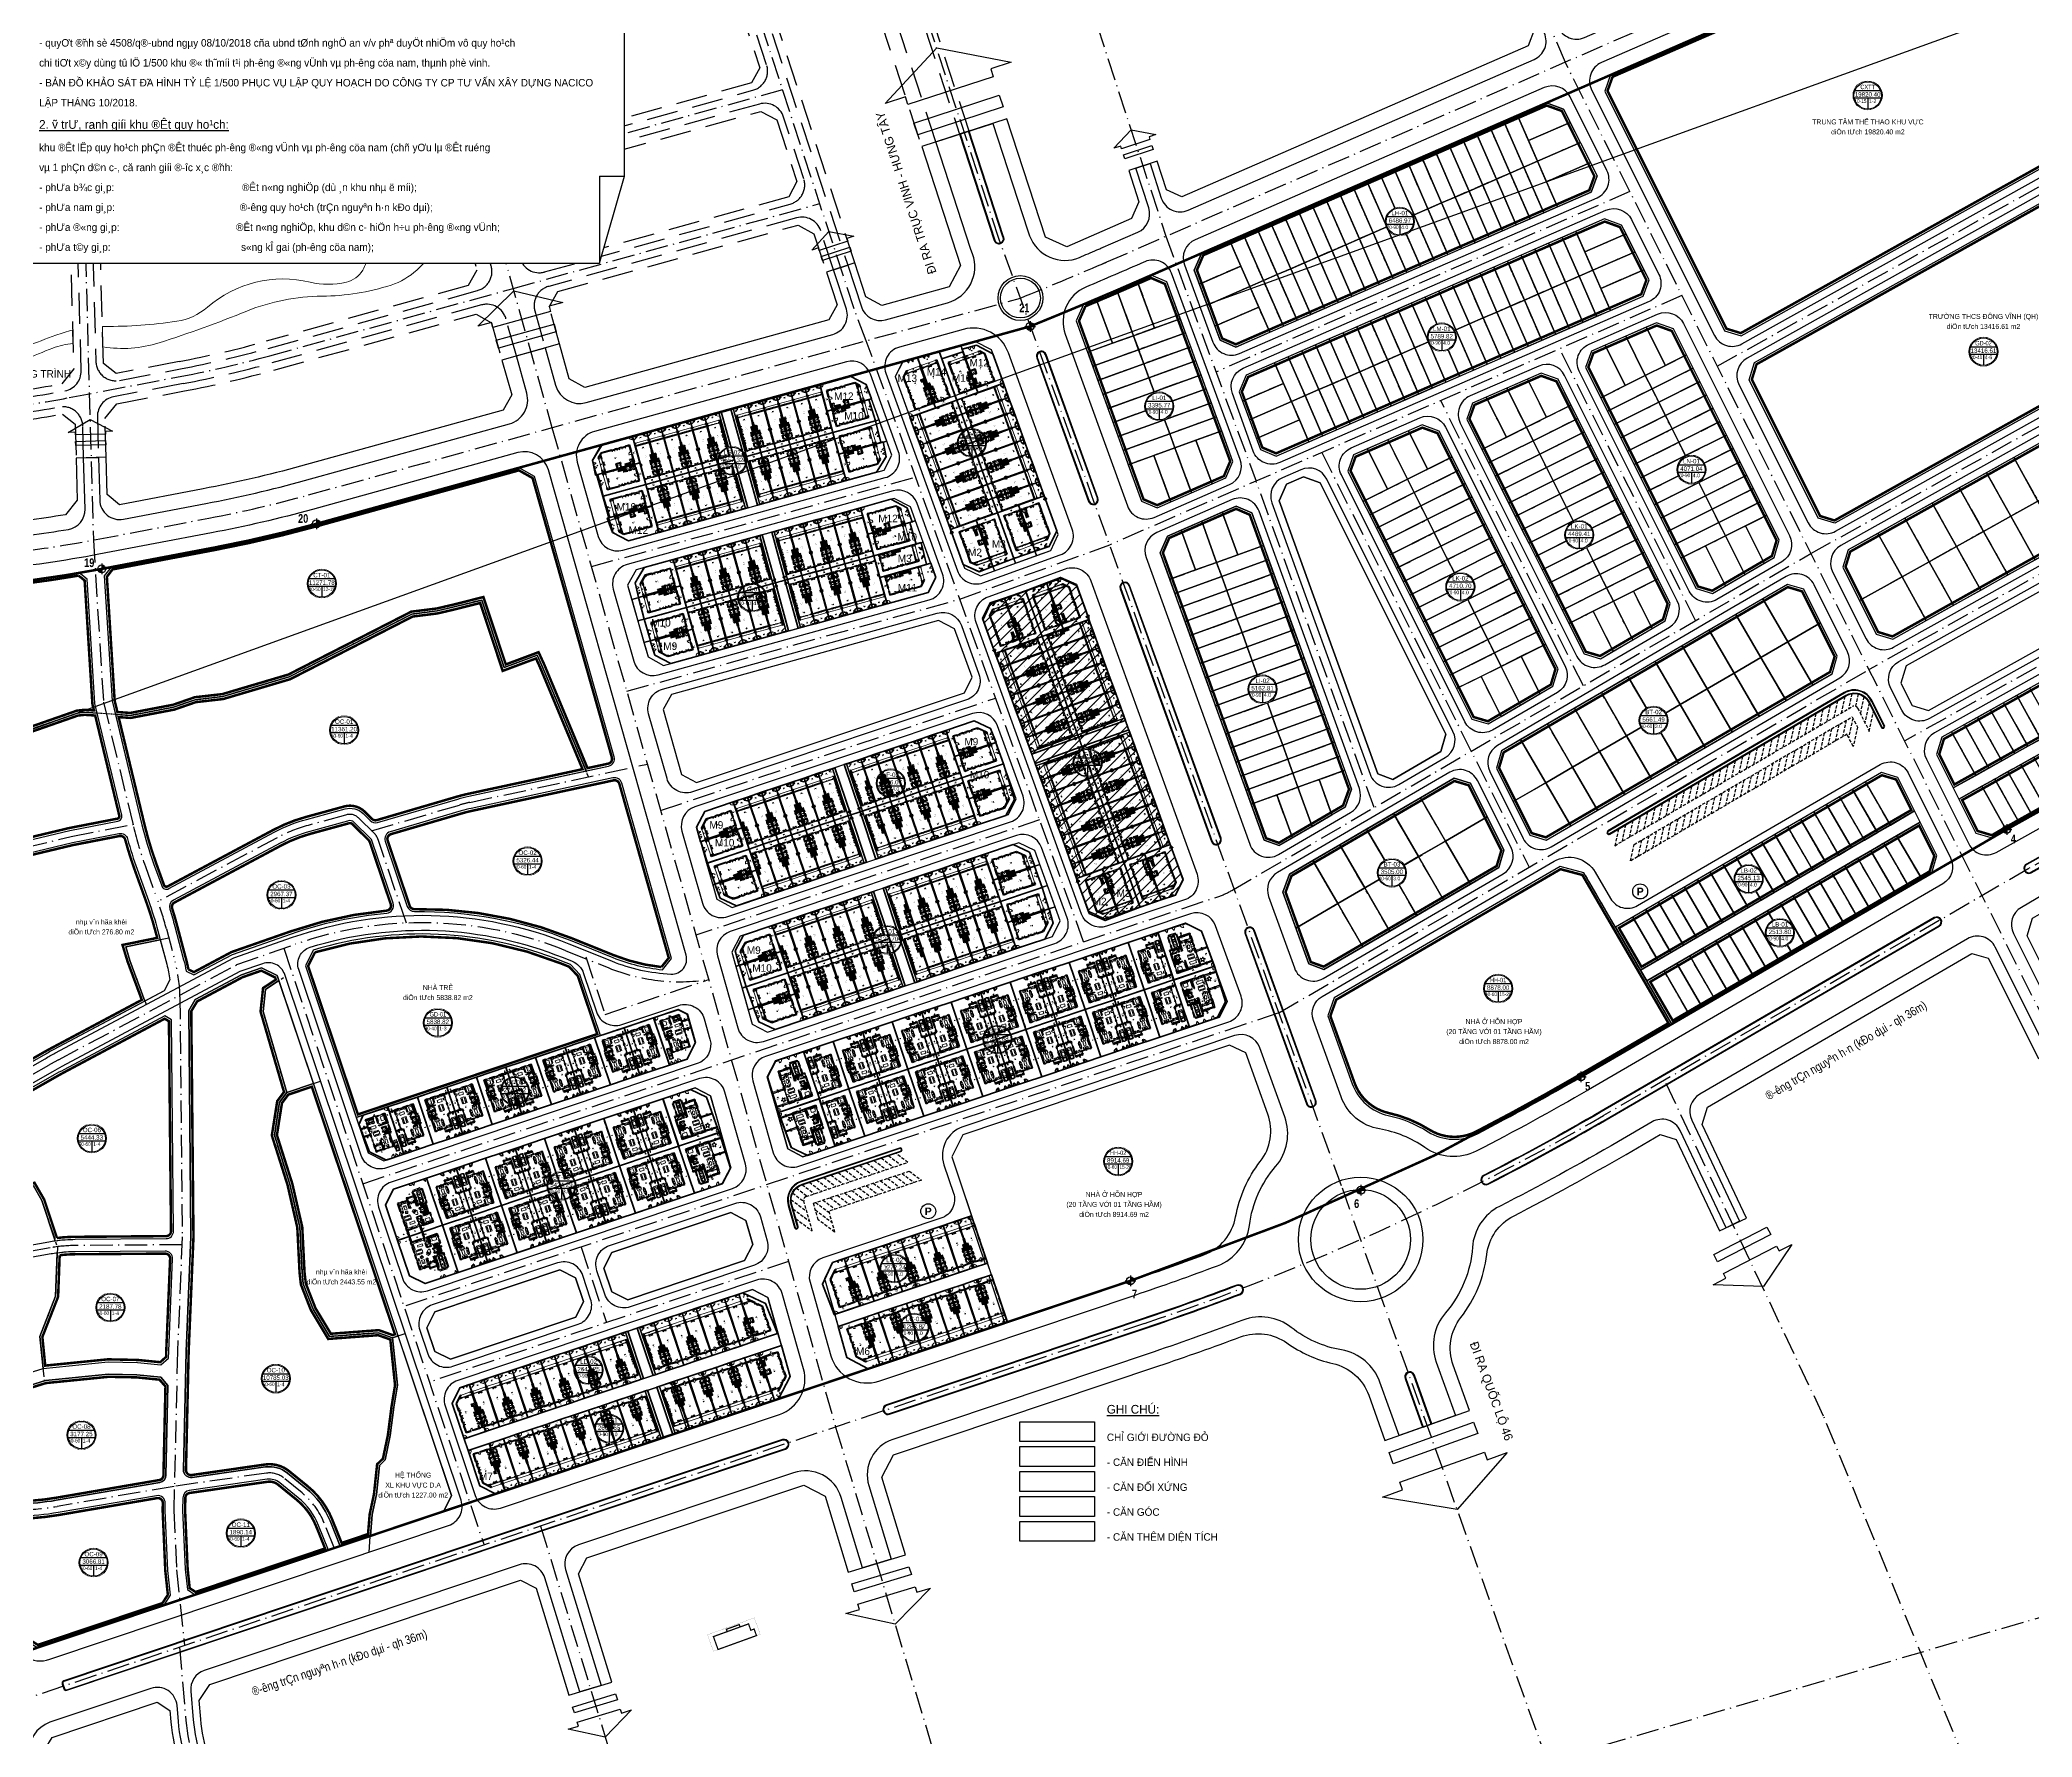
# Model space of a CAD drawing. Header units: metres. Extents: x 551291 to 569219, y 2064429 to 2066248.
# Drawn here: x 552420 to 553220, y 2065336 to 2066018 of the extents above; entities that cross this region are included whole.
import ezdxf
from ezdxf.enums import TextEntityAlignment as Align

# ---------------------------------------------------------------- set-up
doc = ezdxf.new("R2010")
doc.units = ezdxf.units.M
for name, pattern in [('$AUDIT_BAD_LTYPE2', [0]), ('ACAD_ISO10W100', [18.5, 12, -3, 0.5, -3]), ('CENTER', [2, 1.25, -0.25, 0.25, -0.25]), ('DASHDOT2', [0.5, 0.25, -0.125, 0, -0.125]), ('DOT', [0.25, 0, -0.25]), ('HIDDEN', [0.375, 0.25, -0.125]), ('HIDDEN2', [0.1875, 0.125, -0.0625]), ('X-5M-G-MB PHONGNGU$0$HIDDEN2', [0.1875, 0.125, -0.0625]), ('xref-thap C (mb tang 32-2)$0$HIDDEN', [0.375, 0.25, -0.125])]:
    doc.linetypes.add(name, pattern=pattern)
doc.layers.get('0').update_dxf_attribs({"linetype": 'CONTINUOUS'})
doc.layers.get('DEFPOINTS').update_dxf_attribs({"linetype": 'CONTINUOUS'})
for name, color, linetype in [('-AREA', 2, 'CONTINUOUS'), ('1-NETMANH', 8, 'CONTINUOUS'), ('12. NET DIM', 7, 'CONTINUOUS'), ('APOLIC', 7, 'CONTINUOUS'), ('BoThamCo', 94, 'CONTINUOUS'), ('ChiaLo', 128, 'CENTER'), ('dat cong cong', 240, 'CONTINUOUS'), ('datHTKT', 20, 'CONTINUOUS'), ('datOBt', 42, 'CONTINUOUS'), ('datoHonHop', 42, 'CONTINUOUS'), ('datOlienke', 42, 'CONTINUOUS'), ('datOXh', 42, 'CONTINUOUS'), ('datTruog', 134, 'CONTINUOUS'), ('ddc', 32, 'CONTINUOUS'), ('ghi_chu', 7, 'CONTINUOUS'), ('LogDg', 7, 'CONTINUOUS'), ('LogDg phu', 7, 'CONTINUOUS'), ('loKBT', 42, 'CONTINUOUS'), ('LoLK', 6, 'CONTINUOUS'), ('QH', 7, 'CONTINUOUS'), ('RANHGIOI', 2, 'HIDDEN'), ('SOLO', 7, 'CONTINUOUS'), ('TEXT25', 2, 'CONTINUOUS'), ('TimDg', 222, 'CONTINUOUS'), ('ViaHeS', 32, 'CONTINUOUS'), ('ViaHeSphu', 32, 'CONTINUOUS')]:
    doc.layers.add(name, color=color, linetype=linetype)
for name, color, linetype, lineweight in [('-CENTER', 143, 'CENTER', 13), ('-CONCRETE', 1, 'CONTINUOUS', 35), ('-DIM', 9, 'CONTINUOUS', 13), ('-DOOR', 137, 'CONTINUOUS', 9), ('-FURNITURE', 46, 'CONTINUOUS', 9), ('-HATCH', 8, 'CONTINUOUS', 5), ('-HIDE', 3, 'HIDDEN', 13), ('-KH', 143, 'CONTINUOUS', 13), ('-LINE1', 7, 'CONTINUOUS', 18), ('-LINE2', 252, 'CONTINUOUS', 9), ('-TEXT', 7, 'CONTINUOUS', 15), ('-WALL', 4, 'CONTINUOUS', 35), ('0_IW9_HATCH', 8, 'CONTINUOUS', 18), ('boDnv', 54, 'CONTINUOUS', 25), ('CUA', 147, 'CONTINUOUS', 5), ('datMatNc', 150, 'CONTINUOUS', 13), ('EC-Thiet bi', 8, 'CONTINUOUS', 25), ('text', 7, 'CONTINUOUS', 25)]:
    doc.layers.add(name, color=color, linetype=linetype, lineweight=lineweight)
doc.styles.add('1', font='arial.ttf')
doc.styles.add('ARIALB', font='', dxfattribs={"width": 0.75})
doc.styles.add('AVANH', font='', dxfattribs={"width": 0.8})
doc.styles.add('avantH', font='', dxfattribs={"height": 10})
doc.styles.add('avh', font='')
doc.styles.add('kieuchuDim', font='arial.ttf', dxfattribs={"width": 0.75})
doc.styles.add('rms', font='romans.shx', dxfattribs={"width": 0.7, "bigfont": 'vns.shx'})
doc.styles.add('SVN_AVO_thuong', font='')
doc.styles.add('T1', font='', dxfattribs={"height": 200})
doc.styles.add('vnavanth', font='', dxfattribs={"width": 0.8})
doc.styles.get('ARIALB').set_extended_font_data('.VnArialH', bold=True)
doc.styles.get('AVANH').set_extended_font_data('.VnAvantH')
doc.styles.get('avantH').set_extended_font_data('.VnAvantH')
doc.styles.get('avh').set_extended_font_data('.VnAvantH')
doc.styles.get('SVN_AVO_thuong').set_extended_font_data('SVN-Avo')
doc.styles.get('T1').set_extended_font_data('VNgeometric Light')
doc.styles.get('vnavanth').set_extended_font_data('.VnAvantH')
doc.linetypes.add('ADL', pattern='A,0.125,-0.15,["++",rms,S=0.5,R=0,X=0,Y=-0.2245],-1.35,1.125', length=2.75)
doc.dimstyles.new('1-100A3', dxfattribs={"dimscale": 100, "dimtxt": 2, "dimasz": 1.2, "dimexe": 1.8, "dimexo": 0, "dimgap": 0.75, "dimtad": 1, "dimdec": 0, "dimzin": 0, "dimdsep": 46, "dimtxsty": 'kieuchuDim', "dimblk": 'ARCHTICK', "dimcen": 0, "dimdle": 1.8, "dimclrd": 256, "dimclre": 256, "dimclrt": 7, "dimadec": 0, "dimazin": 0, "dimtfac": 0.0001, "dimtdec": 0, "dimtix": 1, "dimtmove": 2, "dimatfit": 3, "dimldrblk": 'ARCHTICK', "dimfxl": 0, "dimtolj": 1, "dimtzin": 0, "dimarcsym": 0})
doc.dimstyles.new('C_100A3', dxfattribs={"dimscale": 100, "dimtxt": 2.5, "dimasz": 1.2, "dimexe": 1.8, "dimexo": 0, "dimgap": 0.75, "dimtad": 1, "dimdec": 0, "dimzin": 0, "dimdsep": 46, "dimtxsty": 'AVANH', "dimblk": 'ARCHTICK', "dimcen": 0, "dimdle": 1.8, "dimclrd": 256, "dimclre": 256, "dimclrt": 7, "dimadec": 0, "dimazin": 0, "dimtfac": 0.0001, "dimtdec": 0, "dimtix": 1, "dimtmove": 2, "dimatfit": 3, "dimldrblk": 'ARCHTICK', "dimfxl": 0, "dimtolj": 1, "dimtzin": 0, "dimarcsym": 0})

# ---------------------------------------------------------------- blocks, each defined once
blk = doc.blocks.new('sl')
at = {"layer": 'ghi_chu', "color": 158}
blk.add_circle((0, 0), 5.75, dxfattribs=at)
at = {"color": 158, "linetype": 'DOT'}
blk.add_wipeout([(0, 5.75), (0.97, 5.67), (1.86, 5.44), (2.47, 5.19), (3.13, 4.82), (3.79, 4.32), (4.43, 3.67), (4.91, 2.99), (5.2, 2.45), (5.53, 1.57), (5.7, 0.77), (5.75, 0), (5.69, -0.85), (5.5, -1.69), (5.23, -2.38), (4.83, -3.13), (4.38, -3.72), (3.93, -4.2), (2.99, -4.91), (2.42, -5.22), (1.54, -5.54), (0.63, -5.72), (0, -5.75), (-0.86, -5.69), (-1.59, -5.52), (-2.41, -5.22), (-3.14, -4.82), (-3.72, -4.39), (-4.31, -3.8), (-4.85, -3.09), (-5.21, -2.43), (-5.52, -1.6), (-5.69, -0.85), (-5.75, 0), (-5.66, 1.01), (-5.49, 1.72), (-5.12, 2.62), (-4.44, 3.66), (-3.55, 4.52), (-2.72, 5.07), (-1.72, 5.49), (-0.8, 5.69)], dxfattribs=at).dxf.layer = 'ghi_chu'
at = {"layer": 'ghi_chu', "color": 32}
for points in [[(-5.12, 2), (5.12, 2)], [(-5.41, -1), (5.41, -1)], [(0, -1), (0, -5.5)]]:
    blk.add_lwpolyline(points, dxfattribs=at)
at = {"layer": 'ghi_chu'}
blk.add_circle((0, 0), 5.5, dxfattribs=at)
at = {"layer": 'ghi_chu', "style": 'avh'}
for tag, height, p in [('SOLO', 1.25, (0, 2.51)), ('DT', 1.5, (-0.01, -0.49))]:
    blk.add_attdef(tag, text='', height=height, dxfattribs=at).set_placement(p, align=Align.CENTER)
blk.add_attdef('MD', text='', height=1.25, dxfattribs=at).set_placement((-0.5, -3), align=Align.RIGHT)
blk.add_attdef('TC', (0.5, -3.02), '', height=1.25, dxfattribs=at)
blk = doc.blocks.new('dsl')
at = {"color": 158, "linetype": 'DOT'}
blk.add_wipeout([(0, 1.5), (0.34, 1.46), (0.73, 1.31), (1.02, 1.1), (1.23, 0.85), (1.35, 0.64), (1.44, 0.41), (1.5, 0), (1.44, -0.42), (1.33, -0.7), (1.15, -0.96), (0.91, -1.19), (0.61, -1.37), (0.38, -1.45), (0, -1.5), (-0.46, -1.43), (-0.79, -1.27), (-1.14, -0.97), (-1.32, -0.72), (-1.43, -0.46), (-1.49, -0.14), (-1.5, 0), (-1.46, 0.34), (-1.34, 0.68), (-1.17, 0.94), (-0.92, 1.19), (-0.63, 1.36), (-0.25, 1.48)], dxfattribs=at).dxf.layer = 'ghi_chu'
at = {"layer": 'ghi_chu', "color": 32}
blk.add_circle((0, 0), 1.5, dxfattribs=at)
at = {"layer": 'ghi_chu', "style": 'ARIALB'}
blk.add_attdef('01', text='', height=1.5, dxfattribs=at).set_placement((0, -0.75), align=Align.CENTER)
blk = doc.blocks.new('moc')
at = {"layer": 'QH', "linetype": 'Continuous'}
h = blk.add_hatch(color=7, dxfattribs=at)
h.paths.add_polyline_path([(0, 0), (0.53, 0, 0.414214), (0, 0.53)])
h.paths.add_polyline_path([(-0.53, 0, 0.414214), (0, -0.53), (0, 0)])
for p, q in [((0, 0.71), (0, -0.71)), ((-0.71, 0), (0.71, 0))]:
    blk.add_line(p, q, dxfattribs=at)
blk.add_circle((0, 0), 0.529, dxfattribs=at)
blk = doc.blocks.new('X-5M-DH-2-CORE$0$A$C75E80C28')
at = {"layer": '-LINE2', "linetype": 'Continuous', "ltscale": 2}
for p, q in [((840, -1305), (-840, -1305)), ((-840, -1365), (-840, -1305)), ((840, -1365), (-840, -1365)), ((840, -1395), (-840, -1395)), ((-840, -1395), (-840, -1455)), ((-840, -1455), (-435, -1455)), ((-731, -149), (731, -149)), ((-731, -1305), (-731, -149)), ((-700, -179), (700, -179)), ((-700, -1225), (-700, -179)), ((-700, -1225), (-400, -1225)), ((-557, -112), (-560, -112)), ((-510, -22), (-510, -51)), ((-507, -22), (-510, -22)), ((-510, -109), (-510, -79)), ((-507, -22), (-507, -51)), ((-507, -109), (-507, -79)), ((-456, -57), (-501, -57)), ((-456, -60), (-501, -60)), ((-456, -70), (-501, -70)), ((-456, -73), (-501, -73)), ((-453, -63), (-453, -67)), ((-450, -63), (-450, -67)), ((-435, -1450), (-435, -1460)), ((-435, -1450), (-400, -1450)), ((-435, -1460), (-425, -1460)), ((-435, -1490), (-435, -1500)), ((-435, -1490), (-425, -1490)), ((-435, -1500), (-400, -1500)), ((-433, -1452), (-433, -1458)), ((-433, -1452), (-402, -1452)), ((-433, -1458), (-425, -1458)), ((-433, -1492), (-433, -1498)), ((-433, -1492), (-425, -1492)), ((-433, -1498), (-402, -1498)), ((430, -1406), (-430, -1406)), ((-430, -1406), (-430, -1446)), ((430, -1446), (-430, -1446)), ((425, -1309), (-425, -1309)), ((-425, -1343), (-425, -1309)), ((425, -1343), (-425, -1343)), ((-425, -1458), (-425, -1460)), ((-425, -1490), (-425, -1492)), ((-402, -1452), (-402, -1498)), ((-400, -1305), (-400, -1225)), ((400, -1450), (-400, -1450)), ((-400, -1450), (-400, -1500)), ((0, -1309), (0, -1343)), ((0, -1406), (0, -1446)), ((700, -1225), (400, -1225)), ((400, -1305), (400, -1225)), ((400, -1450), (400, -1500)), ((435, -1450), (400, -1450)), ((435, -1500), (400, -1500)), ((402, -1452), (402, -1498)), ((433, -1452), (402, -1452)), ((433, -1498), (402, -1498)), ((425, -1343), (425, -1309)), ((433, -1458), (425, -1458)), ((425, -1458), (425, -1460)), ((435, -1460), (425, -1460)), ((425, -1490), (425, -1492)), ((435, -1490), (425, -1490)), ((433, -1492), (425, -1492)), ((430, -1406), (430, -1446)), ((433, -1452), (433, -1458)), ((433, -1492), (433, -1498)), ((435, -1450), (435, -1460)), ((840, -1455), (435, -1455)), ((435, -1490), (435, -1500)), ((450, -63), (450, -67)), ((453, -63), (453, -67)), ((456, -57), (501, -57)), ((456, -60), (501, -60)), ((456, -70), (501, -70)), ((456, -73), (501, -73)), ((457, -112), (460, -112)), ((507, -22), (510, -22)), ((507, -22), (507, -51)), ((507, -109), (507, -79)), ((510, -22), (510, -51)), ((510, -109), (510, -79)), ((700, -1225), (700, -179)), ((731, -1305), (731, -149)), ((840, -1365), (840, -1305)), ((840, -1395), (840, -1455))]:
    blk.add_line(p, q, dxfattribs=at)
for points in [[(-450, 0), (-450, -130), (450, -130), (450, 0)], [(-200, -29), (200, -29), (200, -101), (-200, -101)], [(-36, -584), (36, -584), (36, -984), (-36, -984)]]:
    blk.add_lwpolyline(points, close=True, dxfattribs=at)
for points in [[(-780, -789), (-751, -789, 0.4142136), (-750, -788), (-750, -784), (-750, -780, 0.4142136), (-751, -779), (-780, -779, -0.2569776), (-784, -782), (-798, -782, -0.4142136), (-801, -779), (-804, -749, 0.4142136), (-807, -746), (-812, -746), (-812, -784), (-812, -821), (-807, -821, 0.4142136), (-804, -818), (-801, -789, -0.4142136), (-798, -786), (-784, -786, -0.2569776), (-780, -789)], [(780, -789), (751, -789, -0.4142136), (750, -788), (750, -784), (750, -780, -0.4142136), (751, -779), (780, -779, 0.2569776), (784, -782), (798, -782, 0.4142136), (801, -779), (804, -749, -0.4142136), (807, -746), (812, -746), (812, -784), (812, -821), (807, -821, -0.4142136), (804, -818), (801, -789, 0.4142136), (798, -786), (784, -786, 0.2569776), (780, -789)]]:
    blk.add_lwpolyline(points, format="xyb", dxfattribs=at)
for centre, radius, start, end in [((-501, -51), 9.4, 180, 270), ((-501, -79), 9.4, 90, 180), ((-501, -51), 6.2, 180, 270), ((-501, -79), 6.2, 90, 180), ((-456, -63), 6.2, 0, 90), ((-456, -63), 3, 0, 90), ((-456, -67), 6.2, 270, 0), ((-456, -67), 3, 270, 0), ((456, -63), 6.2, 90, 180), ((456, -67), 6.2, 180, 270), ((456, -63), 3, 90, 180), ((456, -67), 3, 180, 270), ((501, -51), 6.2, 270, 0), ((501, -51), 9.4, 270, 0), ((501, -79), 9.4, 0, 90), ((501, -79), 6.2, 0, 90)]:
    blk.add_arc(centre, radius, start, end, dxfattribs=at)
blk = doc.blocks.new('A$C3F71457E')
at = {"layer": '-CONCRETE'}
blk.add_lwpolyline([(0, -100), (0, 400), (-1500, 400), (-1500, -1400), (0, -1400), (0, -900), (200, -900), (200, -1600), (-1700, -1600), (-1700, 600), (200, 600), (200, -100), (0, -100)], dxfattribs=at)
at = {"layer": '-LINE1'}
blk.add_line((0, -900), (0, -100), dxfattribs=at)
at = {"color": 2, "rotation": 90}
blk.add_blockref('X-5M-DH-2-CORE$0$A$C75E80C28', (-1500, -500), dxfattribs=at)
blk = doc.blocks.new('*U1202')
at = {"linetype": '$AUDIT_BAD_LTYPE2'}
for p, q in [((70, 100), (70, 600)), ((90, 600), (90, 100))]:
    blk.add_line(p, q, dxfattribs=at)
for points in [[(0, 0), (50, 0), (50, -40), (60, -40), (60, -100), (0, -100)], [(118, 495), (118, 664), (90, 664), (90, 636), (113, 636), (113, 495)], [(800, 0), (750, 0), (750, -40), (740, -40), (740, -100), (800, -100)]]:
    blk.add_lwpolyline(points, close=True)
for points in [[(50, 600), (90, 600), (90, 700), (50, 700), (50, 600)], [(50, 603), (50, 100)], [(50, 100), (90, 100), (90, 0), (50, 0), (50, 100)]]:
    blk.add_lwpolyline(points)
at = {"linetype": '$AUDIT_BAD_LTYPE2', "ltscale": 0.3}
blk.add_arc((50, 0), 700, 0, 90, dxfattribs=at)
blk = doc.blocks.new('D12')
at = {"layer": '-DOOR'}
for p, q in [((0, 200), (1200, 200)), ((0, 100), (1200, 100)), ((0, 0), (1200, 0))]:
    blk.add_line(p, q, dxfattribs=at)
at = {"layer": '-LINE2', "linetype": 'HIDDEN2', "ltscale": 10}
for p, q in [((0, 200), (0, 800)), ((0, 800), (600, 200)), ((0, 200), (160, 500)), ((160, 500), (439, 500)), ((600, 200), (439, 500)), ((1200, 800), (600, 200)), ((600, 200), (761, 500)), ((1040, 500), (761, 500)), ((1200, 200), (1040, 500)), ((1200, 200), (1200, 800))]:
    blk.add_line(p, q, dxfattribs=at)
blk = doc.blocks.new('*U1099')
at = {"linetype": '$AUDIT_BAD_LTYPE2'}
for p, q in [((70, 100), (70, 1000)), ((90, 1000), (90, 100))]:
    blk.add_line(p, q, dxfattribs=at)
for points in [[(0, 0), (50, 0), (50, -40), (60, -40), (60, -100), (0, -100)], [(118, 895), (118, 1064), (90, 1064), (90, 1036), (113, 1036), (113, 895)], [(1200, 0), (1150, 0), (1150, -40), (1140, -40), (1140, -100), (1200, -100)]]:
    blk.add_lwpolyline(points, close=True)
for points in [[(50, 1000), (90, 1000), (90, 1100), (50, 1100), (50, 1000)], [(50, 1003), (50, 100)], [(50, 100), (90, 100), (90, 0), (50, 0), (50, 100)]]:
    blk.add_lwpolyline(points)
at = {"linetype": '$AUDIT_BAD_LTYPE2', "ltscale": 0.3}
blk.add_arc((50, 0), 1100, 0, 90, dxfattribs=at)
blk = doc.blocks.new('*U1100')
for points in [[(0, 0), (50, 0), (50, -40), (60, -40), (60, -123), (0, -123)], [(22, 564), (22, 734), (50, 734), (50, 706), (27, 706), (27, 564)], [(1599, 0), (1549, 0), (1549, -40), (1539, -40), (1539, -123), (1599, -123)]]:
    blk.add_lwpolyline(points, close=True)
for points in [[(50, 670), (90, 670), (90, 770), (50, 770), (50, 670)], [(50, 673), (50, 100)], [(50, 100), (90, 100), (90, 0), (50, 0), (50, 100)], [(1549, 629), (1509, 629), (1509, 729), (1549, 729), (1549, 629)], [(1549, 100), (1509, 100), (1509, 0), (1549, 0), (1549, 100)], [(1549, 632), (1549, 100)]]:
    blk.add_lwpolyline(points)
at = {"ltscale": 0.3}
for points in [[(820, 0, 0.4142136), (50, 770, 0.4142136)], [(820, 0, -0.4142136), (1549, 729, -0.4142136)]]:
    blk.add_lwpolyline(points, format="xyb", dxfattribs=at)
at = {"layer": 'APOLIC', "linetype": '$AUDIT_BAD_LTYPE2'}
for p, q in [((70, 100), (70, 670)), ((90, 670), (90, 100)), ((1509, 629), (1509, 100)), ((1529, 100), (1529, 629))]:
    blk.add_line(p, q, dxfattribs=at)
blk = doc.blocks.new('*U1101')
at = {"linetype": '$AUDIT_BAD_LTYPE2'}
for p, q in [((70, 100), (70, 700)), ((90, 700), (90, 100))]:
    blk.add_line(p, q, dxfattribs=at)
for points in [[(0, 0), (50, 0), (50, -40), (60, -40), (60, -100), (0, -100)], [(118, 595), (118, 764), (90, 764), (90, 736), (113, 736), (113, 595)], [(900, 0), (850, 0), (850, -40), (840, -40), (840, -100), (900, -100)]]:
    blk.add_lwpolyline(points, close=True)
for points in [[(50, 700), (90, 700), (90, 800), (50, 800), (50, 700)], [(50, 703), (50, 100)], [(50, 100), (90, 100), (90, 0), (50, 0), (50, 100)]]:
    blk.add_lwpolyline(points)
at = {"linetype": '$AUDIT_BAD_LTYPE2', "ltscale": 0.3}
blk.add_arc((50, 0), 800, 0, 90, dxfattribs=at)
blk = doc.blocks.new('A$C18091ED7')
for p, q in [((-83, -267), (-83, -300)), ((-83, -278), (-83, -288)), ((-61, -290), (-83, -290)), ((-63, -265), (-81, -265)), ((-61, -267), (-61, -300)), ((0, -42), (0, 0)), ((61, -267), (61, -300)), ((61, -290), (83, -290)), ((63, -265), (81, -265)), ((83, -267), (83, -300)), ((83, -278), (83, -288)), ((146, -27), (179, -27)), ((146, -27), (146, -30)), ((146, -30), (166, -30)), ((153, -37), (146, -30)), ((152, 0), (152, -27)), ((152, 0), (179, 0)), ((153, -37), (166, -37)), ((153, -40), (153, -37)), ((153, -40), (178, -40)), ((153, -40), (178, -40)), ((153, -40), (153, -42)), ((165, -262), (165, -290)), ((185, -30), (166, -30)), ((178, -37), (166, -37)), ((168, -260), (228, -260)), ((168, -292), (207, -292)), ((185, -30), (178, -37)), ((178, -37), (178, -40)), ((178, -40), (178, -42)), ((179, 0), (179, -27)), ((179, -27), (185, -27)), ((185, -27), (185, -30)), ((231, -274), (231, -262))]:
    blk.add_line(p, q)
for points in [[(230, -219, -0.1374074), (225, -235), (222, -241, -0.2360805), (198, -255, -0.0519608), (-198, -255, -0.2360805), (-222, -241), (-225, -235, -0.1374074), (-230, -219), (-230, -72, -0.1989124), (-226, -63), (-209, -46, -0.1989124), (-200, -42), (0, -42), (200, -42, -0.1989124), (209, -46), (226, -63, -0.1989124), (230, -72)], [(144, -619, -0.2124048), (26, -734, -0.0276853), (-1, -739, -0.0222792), (-26, -734, -0.2124048), (-144, -619, -0.1427957), (-167, -428, -0.0930051), (-128, -309, -0.2564387), (-111, -300), (0, -300), (111, -300, -0.2564387), (128, -309, -0.0930051), (167, -428, -0.1427957)]]:
    blk.add_lwpolyline(points, format="xyb", close=True)
at = {"linetype": 'xref-thap C (mb tang 32-2)$0$HIDDEN', "ltscale": 100}
blk.add_lwpolyline([(61, -669, -0.1990312), (0, -699, -0.1990312), (-61, -669, -0.218924), (-132, -478, -0.1537915), (-112, -404, -0.2367012), (0, -348, -0.2367012), (112, -404, -0.1537915), (132, -478, -0.218924)], format="xyb", close=True, dxfattribs=at)
blk.add_circle((166, -78), 13.9)
for centre, radius, start, end in [((-81, -267), 1.98, 90, 180), ((-63, -267), 1.98, 0, 90), ((63, -267), 1.98, 90, 180), ((81, -267), 1.98, 0, 90), ((168, -262), 2.47, 90, 180), ((168, -290), 2.47, 180, 270), ((207, -277), 15.5, 270, 306.465851), ((168, -225), 80.1, 306.465851, 320.312293), ((228, -274), 2.47, 320.312293, 0)]:
    blk.add_arc(centre, radius, start, end)
for points in [[(-156, -259), (-157, -267), (-164, -328), (-169, -385), (-184, -528), (-136, -679), (-50, -735), (-20, -741), (0, -744)], [(156, -259), (157, -267), (164, -328), (169, -385), (184, -528), (136, -679), (50, -735), (20, -741), (0, -744)]]:
    blk.add_open_spline(points, degree=3, knots=[130.6139379, 130.6139379, 130.6139379, 130.6139379, 152.8521091, 311.1293508, 417.7039512, 561.3833928, 697.6926318, 710.8122623, 710.8122623, 710.8122623, 710.8122623])
blk = doc.blocks.new('Sink_Cicle')
blk.add_lwpolyline([(17, -50), (-17, -50), (-18, -252), (17, -252)], close=True)
blk.add_circle((0, -300), 17.5)
at = {"layer": 'DEFPOINTS'}
blk.add_line((0, -100), (0, 0), dxfattribs=at)
blk.add_wipeout([(17, -50), (-17, -50), (-18, -252), (17, -252)])
at = {"layer": '-FURNITURE', "linetype": 'Continuous'}
blk.add_ellipse((0, -300), major_axis=(-325, 0), ratio=0.5846154, dxfattribs=at)
blk.add_line((-18, -237), (17, -237))
blk = doc.blocks.new('*U1102')
at = {"ltscale": 300}
blk.add_lwpolyline([(0, 0), (1000, 0), (1000, -600), (0, -600)], close=True, dxfattribs=at)
blk.add_wipeout([(0, 0), (1000, 0), (1000, -600), (0, -600)], dxfattribs=at)
blk.add_blockref('Sink_Cicle', (500, 0), dxfattribs=at)
blk = doc.blocks.new('Mau M4G SH')
at = {"layer": '-HATCH'}
h = blk.add_hatch(color=252, dxfattribs=at)
h.dxf.hatch_style = 1
edge = h.paths.add_edge_path()
edge.add_arc((-3551, 8700), 24.6, 0, 360)
at = {"layer": '-AREA'}
blk.add_lwpolyline([(0, 0), (-5500, 0), (-5500, 15000), (0, 15000)], close=True, dxfattribs=at)
at = {"layer": '-CONCRETE'}
blk.add_lwpolyline([(-350, 14800), (-200, 14800), (-200, 14650), (-350, 14650)], close=True, dxfattribs=at)
for centre, radius in [((-275, 14720, 0), 55), ((-329, 4507, 0), 13), ((-280, 4416, 0), 55), ((-280, 4295, 0), 55), ((-291, 4507, 0), 13), ((-249, 4507, 0), 13)]:
    blk.add_circle(centre, radius, dxfattribs=at)
at = {"layer": '-DIM'}
blk.add_line((-1450, 15000), (-2350, 15000), dxfattribs=at)
at = {"layer": '-DOOR'}
for p, q in [((-4000, 14900), (-4600, 14900)), ((-200, 8900), (-200, 10100)), ((-200, 4900), (-200, 8400)), ((-100, 10100), (-100, 8900)), ((-100, 6900), (-100, 8400)), ((0, 8900), (0, 10100)), ((0, 4900), (0, 8400)), ((-4750, 1100), (-3461, 1100)), ((-3461, 1050), (-4750, 1050)), ((-2161, 1100), (-850, 1100)), ((-2161, 1050), (-850, 1050)), ((-100, 4900), (-100, 6400))]:
    blk.add_line(p, q, dxfattribs=at)
for points in [[(-4000, 14800), (-4600, 14800), (-4600, 15000), (-4000, 15000)], [(-200, 13050), (0, 13050), (0, 11850), (-200, 11850)], [(-100, 13050), (-62, 13050), (-62, 11850), (-100, 11850)]]:
    blk.add_lwpolyline(points, close=True, dxfattribs=at)
for points in [[(-3700, 14700), (-3700, 13900)], [(-3387, 1100), (-4750, 1100), (-4750, 1000), (-850, 1000), (-850, 1100), (-2234, 1100)]]:
    blk.add_lwpolyline(points, dxfattribs=at)
at = {"layer": '-KH'}
for p, q in [((-1809, 15461), (-1312, 15461)), ((-2748, 162), (-2252, 162)), ((-2699, 5465), (-2331, 5465)), ((-2755, -1899), (-2258, -1899))]:
    blk.add_line(p, q, dxfattribs=at)
at = {"layer": '-KH', "linetype": 'HIDDEN2', "ltscale": 5}
blk.add_line((-4800, 6825), (-5300, 6950), dxfattribs=at)
blk.add_lwpolyline([(-3551, 8700), (-4800, 8700), (-4800, 6825)], dxfattribs=at)
at = {"layer": '-KH'}
for points in [[(-1297, 15620), (-1824, 15620), (-1561, 15461)], [(-2236, 321), (-2763, 321), (-2500, 162)], [(-2320, 5583), (-2710, 5583), (-2515, 5465)], [(-2243, -1740), (-2770, -1740), (-2506, -1899)]]:
    blk.add_lwpolyline(points, close=True, dxfattribs=at)
blk.add_circle((-3551, 8700), 24.6, dxfattribs=at)
for points in [[(-1561, 15461), (-1561, 15620), (-1297, 15620), (-1561, 15461)], [(-2515, 5465), (-2515, 5583), (-2320, 5583), (-2515, 5465)], [(-2500, 162), (-2500, 321), (-2236, 321), (-2500, 162)], [(-2506, -1899), (-2506, -1740), (-2243, -1740), (-2506, -1899)]]:
    blk.add_solid(points, dxfattribs=at)
at = {"layer": '-LINE1'}
for p, q in [((-5400, 15000), (-5400, 16900)), ((-5400, 16900), (-5100, 16900)), ((-5100, 16900), (-5100, 17000)), ((-3900, 16900), (-3900, 17000)), ((-3900, 16900), (1400, 16900)), ((1400, 16900), (1399, -2900)), ((-3551, 9200), (-5300, 9200)), ((-4300, 8200), (-5300, 8778)), ((-4300, 8200), (-4877, 9200)), ((-4300, 9200), (-4300, 8200)), ((-4300, 6950), (-4300, 8200)), ((-4300, 8200), (-3551, 8200)), ((-4250, 8150), (-4250, 6963)), ((-4250, 8150), (-3551, 8150)), ((-4050, 8200), (-4050, 9200)), ((-4050, 9200), (-4050, 8200)), ((-3800, 8200), (-3800, 9200)), ((-3800, 9200), (-3800, 8200)), ((-3551, 8200), (-3551, 9200)), ((-3551, 9200), (-3551, 8150)), ((-5100, 0), (-400, 0)), ((500, -2900), (1399, -2900))]:
    blk.add_line(p, q, dxfattribs=at)
at = {"layer": '-LINE1', "lineweight": 18}
for p, q in [((-4300, 8200), (-5300, 8200)), ((-5367, -2800), (-5367, 0)), ((-4300, 7950), (-5300, 7950)), ((-4300, 7700), (-5300, 7700)), ((-4300, 7450), (-5300, 7450)), ((-4300, 7200), (-5300, 7200)), ((-4300, 6950), (-5300, 6950))]:
    blk.add_line(p, q, dxfattribs=at)
at = {"layer": '-LINE1'}
blk.add_lwpolyline([(-2650, 15000), (-2650, 15300), (-1150, 15300), (-1150, 15000)], dxfattribs=at)
at = {"layer": '-LINE1', "lineweight": 18}
for points in [[(-5500, -3000), (-5000, -3000), (-5000, -2800), (-5500, -2800)], [(0, -3000), (500, -3000), (500, -2800), (0, -2800)]]:
    blk.add_lwpolyline(points, close=True, dxfattribs=at)
at = {"layer": '-LINE2', "linetype": 'HIDDEN2', "ltscale": 10}
for p, q in [((-200, 8400), (-800, 8400)), ((-800, 8400), (-200, 7650)), ((-200, 8400), (-500, 8239)), ((-500, 8239), (-500, 7960)), ((-800, 6900), (-200, 7650)), ((-200, 6900), (-800, 6900)), ((-200, 6400), (-800, 6400)), ((-800, 6400), (-200, 5650)), ((-800, 4900), (-200, 5650)), ((-200, 4900), (-800, 4900)), ((-200, 7650), (-500, 7960)), ((-200, 6400), (-500, 6239)), ((-500, 6239), (-500, 5960)), ((-200, 5650), (-500, 5960))]:
    blk.add_line(p, q, dxfattribs=at)
for points in [[(-4600, 14800), (-4600, 14300), (-4000, 14800)], [(-4000, 14800), (-4161, 14500), (-4440, 14500), (-4600, 14800)]]:
    blk.add_lwpolyline(points, dxfattribs=at)
at = {"layer": '-WALL'}
for p, q in [((-5500, 11400), (-5500, 15000)), ((-5500, 15000), (-4600, 15000)), ((-5300, 9200), (-5500, 9200)), ((-5500, 9200), (-5500, 1000)), ((-5400, 14800), (-5400, 12900)), ((-5400, 12900), (-3700, 12900)), ((-3700, 12800), (-5400, 12800)), ((-5400, 12800), (-5400, 11400)), ((-5300, 4700), (-5300, 9200)), ((-4600, 15000), (-4600, 14800)), ((-4000, 14800), (-4000, 15000)), ((-4000, 15000), (-2350, 15000)), ((-3700, 14800), (-4000, 14800)), ((-3700, 14700), (-3700, 14800)), ((-3600, 14700), (-3700, 14700)), ((-3700, 12900), (-3700, 13900)), ((-3700, 13900), (-3600, 13900)), ((-3700, 12700), (-3700, 12800)), ((-3600, 12700), (-3700, 12700)), ((-3600, 14800), (-3600, 14700)), ((-2350, 14800), (-3600, 14800)), ((-3600, 13900), (-3600, 12700)), ((-2350, 15000), (-2350, 14800)), ((-1450, 15000), (0, 15000)), ((-1450, 14800), (-1450, 15000)), ((-200, 14800), (-1450, 14800)), ((-420, 14580), (-420, 14800)), ((-420, 14580), (-200, 14580)), ((-350, 14650), (-350, 14800)), ((-350, 14650), (-200, 14650)), ((-200, 13050), (-200, 14800)), ((-200, 10100), (-200, 11850)), ((-200, 10100), (0, 10100)), ((-200, 8400), (-200, 8900)), ((-200, 8900), (0, 8900)), ((-200, 8400), (0, 8400)), ((0, 13050), (0, 15000)), ((0, 10100), (0, 11850)), ((0, 8400), (0, 8900)), ((-5300, 4700), (-5500, 4700)), ((-5400, 4700), (-5500, 4700)), ((-5500, 1000), (-4750, 1000)), ((-5400, 1100), (-5400, 4700)), ((-4750, 1100), (-5400, 1100)), ((-5300, 6700), (-4250, 6963)), ((-4750, 1000), (-4750, 1100)), ((-850, 1000), (-850, 1100)), ((-850, 1000), (-850, 1100)), ((-850, 1100), (-200, 1100)), ((-200, 1000), (-850, 1000)), ((-420, 4150), (-420, 4670)), ((-420, 4670), (-200, 4670)), ((-420, 4150), (-200, 4150)), ((-400, 200), (-400, 0)), ((-200, 200), (-400, 200)), ((-400, 0), (0, 0)), ((-350, 4220), (-350, 4600)), ((-350, 4600), (-200, 4600)), ((-350, 4220), (-200, 4220)), ((-200, 6900), (0, 6900)), ((-200, 1100), (-200, 4900)), ((-200, 4900), (0, 4900)), ((-200, 1000), (-200, 200)), ((0, 0), (0, 4900))]:
    blk.add_line(p, q, dxfattribs=at)
at = {"layer": '-WALL', "color": 250}
for p, q in [((-200, 6400), (0, 6400)), ((-200, 4900), (0, 4900))]:
    blk.add_line(p, q, dxfattribs=at)
at = {"layer": '-WALL'}
for points in [[(-5500, 17000), (1500, 17000), (1500, -3000), (-5500, -3000)], [(-3700, 11900), (-3600, 11900), (-3600, 11400), (-3700, 11400)], [(-200, 6900), (0, 6900), (0, 6400), (-200, 6400)]]:
    blk.add_lwpolyline(points, close=True, dxfattribs=at)
for points in [[(-200, 13050), (0, 13050)], [(-200, 11850), (0, 11850)], [(-5500, 1000), (-5500, 0), (-5100, 0), (-5100, 200), (-5400, 200), (-5400, 1000)]]:
    blk.add_lwpolyline(points, dxfattribs=at)
at = {"ltscale": 100}
for p, q in [((-4025, -2160), (-4873, -1670)), ((-4025, -2260), (-4873, -2750)), ((-4856, -1639), (-4007, -2129)), ((-4856, -2780), (-4007, -2290)), ((-144, -1639), (-993, -2129)), ((-144, -2780), (-993, -2290)), ((-975, -2160), (-127, -1670)), ((-975, -2260), (-127, -2750))]:
    blk.add_line(p, q, dxfattribs=at)
for points in [[(-4950, -2835), (-4960, -2835), (-4960, -2800), (-5000, -2800), (-5000, -2900), (-4950, -2900)], [(-4862, -1650), (-4871, -1645), (-4876, -1654), (-4867, -1659), (-4873, -1670), (-4960, -1620), (-4943, -1589), (-4856, -1639)], [(-4862, -2769), (-4871, -2774), (-4876, -2766), (-4867, -2761), (-4873, -2750), (-4960, -2800), (-4943, -2830), (-4856, -2780)], [(-3938, -2210), (-4025, -2160), (-4019, -2149), (-4010, -2154), (-4005, -2145), (-4014, -2140), (-4007, -2129), (-3921, -2179)], [(-3938, -2210), (-4025, -2260), (-4019, -2271), (-4010, -2266), (-4005, -2274), (-4014, -2279), (-4007, -2290), (-3921, -2240)], [(-1062, -2210), (-975, -2160), (-982, -2149), (-990, -2154), (-995, -2145), (-987, -2140), (-993, -2129), (-1079, -2179)], [(-1062, -2210), (-975, -2260), (-982, -2271), (-990, -2266), (-995, -2274), (-987, -2279), (-993, -2290), (-1079, -2240)], [(-138, -1650), (-129, -1645), (-124, -1654), (-133, -1659), (-127, -1670), (-40, -1620), (-58, -1589), (-144, -1639)], [(-138, -2769), (-129, -2774), (-124, -2766), (-133, -2761), (-127, -2750), (-40, -2800), (-58, -2830), (-144, -2780)], [(-50, -2835), (-40, -2835), (-40, -2800), (0, -2800), (0, -2900), (-50, -2900)]]:
    blk.add_lwpolyline(points, close=True, dxfattribs=at)
at = {"color": 8, "ltscale": 100}
for points in [[(-4005, -2145), (-4010, -2154), (-4876, -1654), (-4871, -1645)], [(-4005, -2274), (-4010, -2266), (-4876, -2766), (-4871, -2774)], [(-995, -2145), (-990, -2154), (-124, -1654), (-129, -1645)], [(-995, -2274), (-990, -2266), (-124, -2766), (-129, -2774)]]:
    blk.add_lwpolyline(points, close=True, dxfattribs=at)
at = {"color": 8, "linetype": 'HIDDEN', "ltscale": 10}
for centre, start, end in [((-4960, -2800), 0, 30), ((-40, -2800), 150, 180)]:
    blk.add_arc(centre, 1180, start, end, dxfattribs=at)
at = {"layer": 'text'}
for p, q in [((-5500, 10200), (-5501, 10200)), ((-5500, 10100), (-5501, 10100))]:
    blk.add_line(p, q, dxfattribs=at)
at = {"layer": '-DOOR', "xscale": -1}
for name, p, rotation in [('*U1099', (-5100, 16900), 180), ('*U1202', (-3700, 14700), 89.99999998995061), ('*U1202', (-3700, 12700), 89.99999998995061)]:
    blk.add_blockref(name, p, dxfattribs=dict(at, rotation=rotation))
at = {"layer": '-DOOR', "rotation": 180}
blk.add_blockref('*U1101', (-1450, 14800), dxfattribs=at)
at = {"layer": '-DOOR', "xscale": -0.8130081300813009, "yscale": 0.8130081300813009, "zscale": 0.8130081300813009}
blk.add_blockref('*U1100', (-2161, 1100), dxfattribs=at)
at = {"layer": '-FURNITURE', "rotation": 90.00000000000001}
blk.add_blockref('A$C18091ED7', (-5442, 13350), dxfattribs=at)
at = {"layer": '-WALL', "xscale": -1, "rotation": 180}
blk.add_blockref('A$C3F71457E', (-3800, 9800), dxfattribs=at)
at = {"rotation": 90}
blk.add_blockref('D12', (0, 8900), dxfattribs=at)
at = {"layer": '-TEXT', "style": '1', "width": 0.75}
for s, height, p in [('-0.200', 250, (-1951, 15743)), ('-0.050', 250, (-2884, 444)), ('+0.000', 180, (-2800, 5653)), ('-0.200', 250, (-2896, -1617))]:
    blk.add_text(s, height=height, dxfattribs=at).set_placement(p)
at = {"layer": '-TEXT', "style": 'T1'}
for s, p in [('5', (-4955, 8788)), ('7', (-4955, 8038)), ('3', (-4205, 8788)), ('1', (-3705, 8788)), ('9', (-4955, 7538)), ('11', (-4955, 7038))]:
    blk.add_text(s, height=100, rotation=360, dxfattribs=at).set_placement(p)
at = {"layer": 'TEXT25'}
for s, height, style, p in [('SÂN SAU', 200, 'SVN_AVO_thuong', (-2072, 16121)), ('2.4M2', 150, 'T1', (-4938, 11920)), ('KHO', 200, 'SVN_AVO_thuong', (-4939, 12185)), ('WC1', 200, 'SVN_AVO_thuong', (-4622, 13671)), ('3.2M2', 150, 'T1', (-4600, 13380)), ('57,0M2', 150, 'T1', (-2838, 5951)), ('SHOP', 200, 'SVN_AVO_thuong', (-2785, 6298))]:
    blk.add_text(s, height=height, rotation=360, dxfattribs=dict(at, style=style)).set_placement(p)
at = {"layer": '-FURNITURE', "extrusion": (0, 0, -1), "xscale": -1, "zscale": -1, "rotation": 270}
blk.add_blockref('*U1102', (5400, 13800), dxfattribs=at)
at = {"layer": '-CONCRETE'}
for centre, radius in [((-5320, 11705, 0), 55), ((-5320, 11584, 0), 55), ((-5351, 11494, 0), 13), ((-5309, 11494, 0), 13), ((-5271, 11494, 0), 13)]:
    blk.add_circle(centre, radius, dxfattribs=at)
at = {"layer": '-WALL'}
for p, q in [((-4600, 14800), (-5400, 14800)), ((-5180, 11850), (-5400, 11850)), ((-5250, 11780), (-5400, 11780)), ((-5250, 11400), (-5400, 11400)), ((-5250, 11780), (-5250, 11400)), ((-5180, 11850), (-5180, 11400))]:
    blk.add_line(p, q, dxfattribs=at)
blk = doc.blocks.new('Mau M4SH')
at = {"layer": '-HATCH'}
h = blk.add_hatch(color=252, dxfattribs=at)
h.dxf.hatch_style = 1
edge = h.paths.add_edge_path()
edge.add_arc((-3571, 8500), 24.6, 0, 360)
at = {"layer": '-CONCRETE'}
blk.add_circle((305, 14520, 0), 55, dxfattribs=at)
at = {"layer": '-DIM'}
for p, q in [((-4021, 14600), (-5420, 14600)), ((-1170, 14800), (-2070, 14800))]:
    blk.add_line(p, q, dxfattribs=at)
at = {"layer": '-DOOR'}
for p, q in [((-4021, 14700), (-4621, 14700)), ((-3720, 11600), (-3720, 12400)), ((-4835, 900), (-3153, 900)), ((-3153, 850), (-4835, 850)), ((-1853, 900), (-205, 900)), ((-1853, 850), (-205, 850))]:
    blk.add_line(p, q, dxfattribs=at)
blk.add_lwpolyline([(-4021, 14600), (-4621, 14600), (-4621, 14800), (-4021, 14800)], close=True, dxfattribs=at)
for points in [[(-3720, 14500), (-3721, 13700)], [(-3080, 900), (-4835, 900), (-4835, 800), (-205, 800), (-205, 900), (-1926, 900)]]:
    blk.add_lwpolyline(points, dxfattribs=at)
at = {"layer": '-HATCH'}
blk.add_line((-4835, 900), (-205, 900), dxfattribs=at)
at = {"layer": '-KH'}
for p, q in [((-1860, 15236), (-1363, 15236)), ((-2641, 5268), (-2273, 5268)), ((-2775, -1975), (-2278, -1975))]:
    blk.add_line(p, q, dxfattribs=at)
at = {"layer": '-KH', "linetype": 'HIDDEN2', "ltscale": 5}
blk.add_line((-4820, 6625), (-5320, 6750), dxfattribs=at)
blk.add_lwpolyline([(-3571, 8500), (-4820, 8500), (-4820, 6625)], dxfattribs=at)
at = {"layer": '-KH'}
for points in [[(-1348, 15395), (-1875, 15395), (-1611, 15236)], [(-2262, 5386), (-2653, 5386), (-2457, 5268)], [(-2263, -1816), (-2790, -1816), (-2526, -1975)]]:
    blk.add_lwpolyline(points, close=True, dxfattribs=at)
blk.add_circle((-3571, 8500), 24.6, dxfattribs=at)
for points in [[(-1611, 15236), (-1611, 15395), (-1348, 15395), (-1611, 15236)], [(-2457, 5268), (-2457, 5386), (-2262, 5386), (-2457, 5268)], [(-2526, -1975), (-2526, -1816), (-2263, -1816), (-2526, -1975)]]:
    blk.add_solid(points, dxfattribs=at)
at = {"layer": '-LINE1'}
for p, q in [((-5420, 14800), (-5420, 16700)), ((380, 16700), (378, 14800)), ((-4320, 8000), (-5320, 8578)), ((-4320, 8000), (-4898, 9000)), ((-4320, 9000), (-4320, 8000)), ((-4320, 6750), (-4320, 8000)), ((-4320, 8000), (-3571, 8000)), ((-4070, 8000), (-4070, 9000)), ((-4070, 9000), (-4070, 8000)), ((-3821, 8000), (-3821, 9000)), ((-3821, 9000), (-3821, 8000)), ((-3571, 8000), (-3571, 9000)), ((-3571, 9000), (-3571, 7950)), ((-4270, 7950), (-4270, 6763)), ((-4270, 7950), (-3571, 7950)), ((-5040, -200), (0, -200))]:
    blk.add_line(p, q, dxfattribs=at)
at = {"layer": '-LINE1', "lineweight": 18}
for p, q in [((-5120, 16700), (-5420, 16700)), ((-5120, 16800), (-5120, 16700)), ((-3920, 16700), (-3920, 16800)), ((380, 16700), (-3920, 16700)), ((-4320, 8000), (-5320, 8000)), ((-4320, 7750), (-5320, 7750)), ((-4320, 7500), (-5320, 7500)), ((-4320, 7250), (-5320, 7250)), ((-4320, 7000), (-5320, 7000)), ((-4320, 6750), (-5320, 6750)), ((-5421, -3000), (-5421, -200)), ((-5020, -3100), (-5020, -3000)), ((380, -3000), (380, -200))]:
    blk.add_line(p, q, dxfattribs=at)
at = {"layer": '-LINE1'}
blk.add_lwpolyline([(-2370, 14800), (-2370, 15100), (-870, 15100), (-870, 14800)], dxfattribs=at)
at = {"layer": '-LINE1', "lineweight": 18}
for points in [[(-5520, -3200), (-5020, -3200), (-5020, -3000), (-5520, -3000)], [(-20, -3200), (480, -3200), (480, -3000), (-20, -3000)]]:
    blk.add_lwpolyline(points, close=True, dxfattribs=at)
at = {"layer": '-LINE2', "linetype": 'HIDDEN2', "ltscale": 10}
for points in [[(-4621, 14600), (-4621, 14100), (-4021, 14600)], [(-4021, 14600), (-4181, 14300), (-4460, 14300), (-4621, 14600)]]:
    blk.add_lwpolyline(points, dxfattribs=at)
at = {"layer": '-WALL'}
for p, q in [((-5520, 11200), (-5520, 14800)), ((-5520, 14800), (-4621, 14800)), ((-5420, 11200), (-5520, 11200)), ((-5520, 9000), (-5520, 800)), ((-4621, 14600), (-5420, 14600)), ((-5420, 14600), (-5420, 12700)), ((-5420, 12700), (-3721, 12700)), ((-3721, 12600), (-5420, 12600)), ((-5420, 12600), (-5420, 11200)), ((-5320, 4500), (-5320, 9000)), ((-4621, 14800), (-4621, 14600)), ((-4021, 14600), (-4021, 14800)), ((-4021, 14800), (-2070, 14800)), ((-3721, 14600), (-4021, 14600)), ((-3721, 14500), (-3721, 14600)), ((-3620, 14500), (-3721, 14500)), ((-3721, 12700), (-3721, 13700)), ((-3721, 13700), (-3620, 13700)), ((-3721, 12400), (-3721, 12600)), ((-3620, 12400), (-3721, 12400)), ((-3620, 14600), (-3620, 14500)), ((-2070, 14600), (-3620, 14600)), ((-3620, 13700), (-3620, 12400)), ((-2070, 14800), (-2070, 14600)), ((-1170, 14800), (480, 14800)), ((-1170, 14600), (-1170, 14800)), ((379, 14600), (-1170, 14600)), ((159, 14380), (159, 14600)), ((159, 14380), (379, 14380)), ((229, 14450), (229, 14600)), ((229, 14450), (379, 14450)), ((379, 900), (379, 14600)), ((480, 14800), (480, 800)), ((-5520, 800), (-5520, -200)), ((-5421, 800), (-4835, 800)), ((-5421, 0), (-5421, 800)), ((-5040, 0), (-5421, 0)), ((-5420, 900), (-5420, 4500)), ((-5320, 4500), (-5420, 4500)), ((-4835, 900), (-5420, 900)), ((-5320, 6500), (-4270, 6763)), ((-5040, 0), (-5040, -200)), ((-4835, 800), (-4835, 900)), ((-205, 800), (-205, 900)), ((-205, 800), (-205, 900)), ((-205, 900), (379, 900)), ((480, 800), (-205, 800)), ((0, 0), (380, 0)), ((480, 800), (380, 800)), ((380, 800), (380, 0)), ((480, -200), (480, 800)), ((-5040, -200), (-5520, -200)), ((0, -200), (0, 0)), ((0, -200), (480, -200))]:
    blk.add_line(p, q, dxfattribs=at)
for points in [[(-5520, 16800), (480, 16800), (480, -3200), (-5520, -3200)], [(-3721, 11600), (-3620, 11600), (-3620, 11200), (-3721, 11200)]]:
    blk.add_lwpolyline(points, close=True, dxfattribs=at)
at = {"ltscale": 100}
for p, q in [((-4045, -2360), (-4894, -1870)), ((-4045, -2460), (-4894, -2950)), ((-4876, -1839), (-4027, -2329)), ((-4876, -2980), (-4027, -2490)), ((-164, -1839), (-1013, -2329)), ((-164, -2980), (-1013, -2490)), ((-996, -2360), (-147, -1870)), ((-996, -2460), (-147, -2950))]:
    blk.add_line(p, q, dxfattribs=at)
for points in [[(-4970, -3035), (-4980, -3035), (-4980, -3000), (-5020, -3000), (-5020, -3100), (-4970, -3100)], [(-4882, -1850), (-4891, -1845), (-4896, -1854), (-4887, -1859), (-4894, -1870), (-4980, -1820), (-4963, -1789), (-4876, -1839)], [(-4882, -2969), (-4891, -2974), (-4896, -2966), (-4887, -2961), (-4894, -2950), (-4980, -3000), (-4963, -3030), (-4876, -2980)], [(-3958, -2410), (-4045, -2360), (-4039, -2349), (-4030, -2354), (-4025, -2345), (-4034, -2340), (-4027, -2329), (-3941, -2379)], [(-3958, -2410), (-4045, -2460), (-4039, -2471), (-4030, -2466), (-4025, -2474), (-4034, -2479), (-4027, -2490), (-3941, -2440)], [(-1082, -2410), (-996, -2360), (-1002, -2349), (-1010, -2354), (-1015, -2345), (-1007, -2340), (-1013, -2329), (-1100, -2379)], [(-1082, -2410), (-996, -2460), (-1002, -2471), (-1010, -2466), (-1015, -2474), (-1007, -2479), (-1013, -2490), (-1100, -2440)], [(-158, -1850), (-149, -1845), (-144, -1854), (-153, -1859), (-147, -1870), (-60, -1820), (-78, -1789), (-164, -1839)], [(-158, -2969), (-149, -2974), (-144, -2966), (-153, -2961), (-147, -2950), (-60, -3000), (-78, -3030), (-164, -2980)], [(-70, -3035), (-60, -3035), (-60, -3000), (-20, -3000), (-20, -3100), (-70, -3100)]]:
    blk.add_lwpolyline(points, close=True, dxfattribs=at)
at = {"color": 8, "ltscale": 100}
for points in [[(-4025, -2345), (-4030, -2354), (-4896, -1854), (-4891, -1845)], [(-4025, -2474), (-4030, -2466), (-4896, -2966), (-4891, -2974)], [(-1015, -2345), (-1010, -2354), (-144, -1854), (-149, -1845)], [(-1015, -2474), (-1010, -2466), (-144, -2966), (-149, -2974)]]:
    blk.add_lwpolyline(points, close=True, dxfattribs=at)
blk.add_arc((-4478, -2710), 580, 210, 213.459606)
at = {"color": 8, "linetype": 'HIDDEN', "ltscale": 10}
for centre, start, end in [((-4980, -3000), 0, 30), ((-60, -3000), 150, 180)]:
    blk.add_arc(centre, 1180, start, end, dxfattribs=at)
at = {"layer": 'text'}
for p, q in [((-5520, 10000), (-5521, 10000)), ((-5520, 9900), (-5521, 9900))]:
    blk.add_line(p, q, dxfattribs=at)
at = {"layer": '-DOOR', "xscale": -1}
for name, p, rotation in [('*U1099', (-5120, 16700), 180), ('*U1202', (-3720, 14500), 89.99999998995061), ('*U1202', (-3720, 12400), 89.99999998995061)]:
    blk.add_blockref(name, p, dxfattribs=dict(at, rotation=rotation))
at = {"layer": '-DOOR', "rotation": 180}
blk.add_blockref('*U1101', (-1170, 14600), dxfattribs=at)
at = {"layer": '-DOOR', "xscale": -0.8130081300813009, "yscale": 0.8130081300813009, "zscale": 0.8130081300813009}
blk.add_blockref('*U1100', (-1853, 900), dxfattribs=at)
at = {"layer": '-FURNITURE', "rotation": 90.00000000000001}
blk.add_blockref('A$C18091ED7', (-5463, 13150), dxfattribs=at)
at = {"layer": '-WALL', "xscale": -1, "rotation": 180}
blk.add_blockref('A$C3F71457E', (-3820, 9600), dxfattribs=at)
at = {"layer": '-TEXT', "style": 'T1'}
for s, p in [('5', (-4975, 8588)), ('3', (-4225, 8588)), ('1', (-3726, 8588)), ('9', (-4975, 7338)), ('7', (-4975, 7838)), ('11', (-4975, 6838))]:
    blk.add_text(s, height=100, rotation=360, dxfattribs=at).set_placement(p)
at = {"layer": '-TEXT', "style": '1', "width": 0.75}
for s, height, p in [('-0.200', 250, (-2001, 15518)), ('%%P 0.000', 180, (-2787, 5461)), ('-0.200', 250, (-2916, -1693))]:
    blk.add_text(s, height=height, dxfattribs=at).set_placement(p)
at = {"layer": 'TEXT25'}
for s, height, style, p in [('SÂN SAU', 200, 'SVN_AVO_thuong', (-2123, 15896)), ('2.4M2', 150, 'T1', (-5017, 11720)), ('KHO', 200, 'SVN_AVO_thuong', (-5019, 11985)), ('WC1', 200, 'SVN_AVO_thuong', (-4554, 13653)), ('3.2M2', 150, 'T1', (-4531, 13362)), ('65,8M2', 150, 'T1', (-2858, 5768)), ('SHOP', 200, 'SVN_AVO_thuong', (-2805, 6098))]:
    blk.add_text(s, height=height, rotation=360, dxfattribs=dict(at, style=style)).set_placement(p)
at = {"layer": '-FURNITURE', "extrusion": (0, 0, -1), "xscale": -1, "zscale": -1, "rotation": 270}
blk.add_blockref('*U1102', (5420, 13600), dxfattribs=at)
at = {"layer": '-CONCRETE'}
for centre, radius in [((-5341, 11505, 0), 55), ((-5341, 11384, 0), 55), ((-5371, 11294, 0), 13), ((-5330, 11294, 0), 13), ((-5291, 11294, 0), 13)]:
    blk.add_circle(centre, radius, dxfattribs=at)
at = {"layer": '-WALL'}
for p, q in [((-5200, 11650), (-5420, 11650)), ((-5270, 11580), (-5420, 11580)), ((-5270, 11200), (-5420, 11200)), ((-5270, 11580), (-5270, 11200)), ((-5200, 11650), (-5200, 11200))]:
    blk.add_line(p, q, dxfattribs=at)
blk = doc.blocks.new('C2')
at = {"layer": '-LINE1', "lineweight": 18}
blk.add_line((191910, -38809), (191841, -38737), dxfattribs=at)
at = {"ltscale": 100}
for p, q in [((191847, -38612), (191705, -38029)), ((191739, -38021), (191881, -38604)), ((191812, -37952), (192387, -38121)), ((192397, -38087), (191821, -37918))]:
    blk.add_line(p, q, dxfattribs=at)
for points in [[(191716, -37924), (191739, -38021), (191727, -38024), (191725, -38014), (191715, -38016), (191717, -38026), (191705, -38029), (191682, -37932)], [(191716, -37924), (191812, -37952), (191815, -37940), (191805, -37937), (191808, -37927), (191818, -37930), (191821, -37918), (191725, -37890)], [(191902, -38728), (191895, -38735), (191870, -38709), (191841, -38737), (191910, -38809), (191947, -38775)], [(191859, -38609), (191861, -38619), (191871, -38616), (191869, -38607), (191881, -38604), (191904, -38701), (191870, -38709), (191847, -38612)], [(192394, -38099), (192403, -38102), (192400, -38111), (192391, -38109), (192387, -38121), (192483, -38149), (192493, -38115), (192397, -38087)]]:
    blk.add_lwpolyline(points, close=True, dxfattribs=at)
at = {"color": 8, "ltscale": 100}
for points in [[(191715, -38016), (191725, -38014), (191871, -38616), (191861, -38619)], [(191808, -37927), (191805, -37937), (192400, -38111), (192403, -38102)]]:
    blk.add_lwpolyline(points, close=True, dxfattribs=at)
blk = doc.blocks.new('*U1106')
at = {"ltscale": 10}
for p, q in [((0, 1600), (0, 0)), ((200, 1555), (200, 45)), ((400, 1555), (400, 0)), ((400, 0), (0, 0))]:
    blk.add_line(p, q, dxfattribs=at)
for points in [[(400, 1600), (400, 1555), (50, 1555), (50, 1540), (0, 1540), (0, 1600)], [(400, 0), (400, 45), (50, 45), (50, 60), (0, 60), (0, 0)]]:
    blk.add_lwpolyline(points, close=True, dxfattribs=at)
blk = doc.blocks.new('*U1109')
for points in [[(0, 0), (50, 0), (50, -40), (60, -40), (60, -246), (0, -246)], [(22, 564), (22, 734), (50, 734), (50, 706), (27, 706), (27, 564)], [(1599, 0), (1549, 0), (1549, -40), (1539, -40), (1539, -246), (1599, -246)]]:
    blk.add_lwpolyline(points, close=True)
for points in [[(50, 670), (90, 670), (90, 770), (50, 770), (50, 670)], [(50, 673), (50, 100)], [(50, 100), (90, 100), (90, 0), (50, 0), (50, 100)], [(1549, 629), (1509, 629), (1509, 729), (1549, 729), (1549, 629)], [(1549, 100), (1509, 100), (1509, 0), (1549, 0), (1549, 100)], [(1549, 632), (1549, 100)]]:
    blk.add_lwpolyline(points)
at = {"ltscale": 0.3}
for points in [[(820, 0, 0.4142136), (50, 770, 0.4142136)], [(820, 0, -0.4142136), (1549, 729, -0.4142136)]]:
    blk.add_lwpolyline(points, format="xyb", dxfattribs=at)
at = {"layer": 'APOLIC', "linetype": '$AUDIT_BAD_LTYPE2'}
for p, q in [((70, 100), (70, 670)), ((90, 670), (90, 100)), ((1509, 629), (1509, 100)), ((1529, 100), (1529, 629))]:
    blk.add_line(p, q, dxfattribs=at)
blk = doc.blocks.new('MAU M7SH')
at = {"layer": '-HATCH'}
h = blk.add_hatch(color=252, dxfattribs=at)
h.dxf.hatch_style = 1
edge = h.paths.add_edge_path()
edge.add_arc((-1153, 8500), 24.6, 0, 360)
at = {"layer": '-CONCRETE'}
for centre, radius in [((-6424, 14525, 0), 55), ((-6424, 4755, 0), 55), ((-6424, 4634, 0), 55), ((-6455, 4544, 0), 13), ((-6413, 4544, 0), 13), ((-6375, 4544, 0), 13)]:
    blk.add_circle(centre, radius, dxfattribs=at)
at = {"layer": '-DIM'}
for p, q in [((-8104, 16500), (-8204, 16500)), ((-8104, 15300), (-8204, 15300)), ((-6504, 10400), (-6504, 11600)), ((-6504, 7725), (-6504, 8925)), ((-6504, 5375), (-6504, 6575)), ((-2304, -3100), (-2304, -3200)), ((96, -3100), (96, -3200))]:
    blk.add_line(p, q, dxfattribs=at)
at = {"layer": '-DOOR'}
for p, q in [((-6704, 11600), (-6704, 10400)), ((-6704, 8925), (-6704, 7725)), ((-6604, 11600), (-6604, 10400)), ((-6604, 8925), (-6604, 7725)), ((-6504, 11600), (-6504, 10400)), ((-6504, 8925), (-6504, 7725)), ((-6704, 6575), (-6704, 5375)), ((-6604, 6575), (-6604, 5375)), ((-6504, 6575), (-6504, 5375)), ((-3650, 1000), (-50, 1000)), ((-3650, 800), (-50, 800)), ((-3600, 900), (-2483, 900)), ((-1183, 900), (-100, 900))]:
    blk.add_line(p, q, dxfattribs=at)
for points in [[(-3600, 800), (-3650, 800), (-3650, 1000), (-3600, 1000)], [(-100, 800), (-50, 800), (-50, 1000), (-100, 1000)]]:
    blk.add_lwpolyline(points, close=True, dxfattribs=at)
at = {"layer": '-FURNITURE'}
blk.add_lwpolyline([(-4, 13700), (596, 13700), (596, 12700), (-4, 12700)], close=True, dxfattribs=at)
at = {"layer": '-KH'}
blk.add_line((-4289, 6666), (-3921, 6666), dxfattribs=at)
at = {"layer": '-KH', "linetype": 'HIDDEN2', "ltscale": 5}
blk.add_line((96, 6625), (596, 6750), dxfattribs=at)
blk.add_lwpolyline([(-1153, 8500), (96, 8500), (96, 6625)], dxfattribs=at)
at = {"layer": '-KH'}
blk.add_lwpolyline([(-3910, 6784), (-4300, 6784), (-4105, 6666)], close=True, dxfattribs=at)
blk.add_circle((-1153, 8500), 24.6, dxfattribs=at)
blk.add_solid([(-4105, 6666), (-4105, 6784), (-3910, 6784), (-4105, 6666)], dxfattribs=at)
at = {"layer": '-LINE1'}
for p, q in [((-1153, 8000), (-1153, 9000)), ((-1153, 9000), (-1153, 7950)), ((-1104, 9000), (-1153, 9000)), ((-404, 8000), (-1153, 8000)), ((-903, 8000), (-903, 9000)), ((-903, 9000), (-903, 8000)), ((-653, 8000), (-653, 9000)), ((-653, 9000), (-653, 8000)), ((-404, 9000), (-404, 8000)), ((-404, 8000), (174, 9000)), ((-404, 8000), (596, 8577)), ((-404, 6750), (-404, 8000)), ((-454, 7950), (-1153, 7950)), ((-454, 6762), (-454, 7950))]:
    blk.add_line(p, q, dxfattribs=at)
at = {"layer": '-LINE1', "lineweight": 18}
for p, q in [((-404, 8000), (596, 8000)), ((-404, 7750), (596, 7750)), ((-404, 7500), (596, 7500)), ((-404, 7250), (596, 7250)), ((-404, 7000), (596, 7000)), ((-404, 6750), (596, 6750)), ((596, 6500), (596, 6500))]:
    blk.add_line(p, q, dxfattribs=at)
at = {"layer": '-LINE1', "linetype": 'Continuous', "ltscale": 10}
blk.add_lwpolyline([(796, 16800), (-8204, 16800), (-8204, 1800), (-3204, -3200), (796, -3200)], close=True, dxfattribs=at)
for points in [[(696, 14800), (696, 16700), (-8104, 16700), (-8104, 16500)], [(-8104, 15300), (-8104, 1841), (-3162, -3100), (-2304, -3100)], [(96, -3100), (696, -3100), (696, -200)]]:
    blk.add_lwpolyline(points, dxfattribs=at)
at = {"layer": '-LINE2', "linetype": 'HIDDEN2', "ltscale": 10}
for p, q in [((-6504, 11600), (-5704, 11600)), ((-6504, 11600), (-6104, 11439)), ((-6504, 10400), (-6104, 10560)), ((-6504, 10400), (-5704, 10400)), ((-6504, 8925), (-5704, 8925)), ((-6504, 8925), (-6104, 8765)), ((-5704, 11600), (-6503, 11000)), ((-6503, 11000), (-6103, 11160)), ((-5704, 10400), (-6503, 11000)), ((-6503, 11000), (-6103, 10839)), ((-5704, 8925), (-6503, 8325)), ((-6503, 8325), (-6103, 8485)), ((-5704, 7725), (-6503, 8325)), ((-6503, 8325), (-6103, 8165)), ((-6104, 11439), (-6103, 11160)), ((-6104, 10560), (-6103, 10839)), ((-6104, 8765), (-6103, 8485)), ((-6104, 7885), (-6103, 8165)), ((-6504, 7725), (-6104, 7885)), ((-6504, 7725), (-5704, 7725)), ((-6504, 6575), (-5704, 6575)), ((-6504, 6575), (-6104, 6415)), ((-6504, 5375), (-6104, 5535)), ((-6504, 5375), (-5704, 5375)), ((-5704, 6575), (-6503, 5975)), ((-6503, 5975), (-6103, 6135)), ((-5704, 5375), (-6503, 5975)), ((-6503, 5975), (-6103, 5815)), ((-6104, 6415), (-6103, 6135)), ((-6104, 5535), (-6103, 5815))]:
    blk.add_line(p, q, dxfattribs=at)
at = {"layer": '-LINE2'}
for p, q in [((-3650, 800), (-50, 800)), ((-3700, -200), (0, -200))]:
    blk.add_line(p, q, dxfattribs=at)
at = {"layer": '-LINE2', "linetype": 'HIDDEN'}
for p, q in [((-454, 5550), (-1153, 5550)), ((-404, 5500), (-1153, 5500)), ((-1153, 5500), (-1153, 4500)), ((596, 4500), (-1153, 4500)), ((-903, 5500), (-903, 4500)), ((-903, 4500), (-903, 5500)), ((-653, 5500), (-653, 4500)), ((-653, 4500), (-653, 5500)), ((-454, 5550), (-454, 6711)), ((-404, 5500), (-404, 6698)), ((-404, 4500), (-404, 5500)), ((-404, 5500), (174, 4500)), ((-404, 5500), (596, 4922))]:
    blk.add_line(p, q, dxfattribs=at)
at = {"layer": '-LINE2', "linetype": 'HIDDEN', "lineweight": 18}
for p, q in [((-404, 6500), (390, 6500)), ((-404, 6250), (596, 6250)), ((-404, 6000), (596, 6000)), ((-404, 5750), (596, 5750)), ((-404, 5500), (596, 5500))]:
    blk.add_line(p, q, dxfattribs=at)
at = {"layer": '-WALL'}
for p, q in [((-4726, 14800), (-6704, 14800)), ((-6704, 14800), (-6704, 11600)), ((-6704, 11600), (-6504, 11600)), ((-6704, 10400), (-6704, 8925)), ((-6504, 10400), (-6704, 10400)), ((-6704, 8925), (-6504, 8925)), ((-4726, 14600), (-6504, 14600)), ((-6504, 14600), (-6504, 11600)), ((-6354, 14450), (-6504, 14450)), ((-6284, 14380), (-6504, 14380)), ((-6504, 10400), (-6504, 8925)), ((-6354, 14450), (-6354, 14600)), ((-6284, 14380), (-6284, 14600)), ((-4726, 14600), (-4726, 14800)), ((-604, 14800), (-3826, 14800)), ((-1104, 14600), (-3826, 14600)), ((-1104, 13600), (-1104, 14600)), ((-1004, 13600), (-1104, 13600)), ((-1004, 12800), (-1104, 12800)), ((-1104, 12550), (-1104, 12800)), ((-1104, 11200), (-1104, 11750)), ((-604, 14600), (-1004, 14600)), ((-1004, 13600), (-1004, 14600)), ((-1004, 12700), (-1004, 12800)), ((596, 12700), (-1004, 12700)), ((596, 12600), (-1004, 12600)), ((-1004, 12550), (-1004, 12600)), ((-1004, 11200), (-1004, 11750)), ((796, 14800), (196, 14800)), ((596, 14600), (196, 14600)), ((596, 12700), (596, 14600)), ((596, 11200), (596, 12600)), ((596, 1000), (596, 9300)), ((796, -200), (796, 14800)), ((-6704, 7725), (-6704, 6575)), ((-6504, 7725), (-6704, 7725)), ((-6704, 6575), (-6504, 6575)), ((-6704, 5375), (-6704, 2421)), ((-6504, 5375), (-6704, 5375)), ((-4083, -200), (-6704, 2421)), ((-6504, 7725), (-6504, 6575)), ((-6504, 5375), (-6504, 2504)), ((-6284, 4900), (-6504, 4900)), ((-6354, 4830), (-6504, 4830)), ((-6354, 4450), (-6504, 4450)), ((-6284, 4380), (-6504, 4380)), ((-5000, 1000), (-6504, 2504)), ((-6354, 4830), (-6354, 4450)), ((-6284, 4900), (-6284, 4380)), ((-5000, 1000), (-3650, 1000)), ((-4800, 800), (-3650, 800)), ((-4000, 0), (-4800, 800)), ((-3700, -200), (-3700, 0)), ((-3650, 800), (-3650, 1000)), ((-50, 1000), (596, 1000)), ((-50, 800), (-50, 1000)), ((-50, 800), (596, 800)), ((0, 0), (596, 0)), ((0, -200), (0, 0)), ((596, 0), (596, 800)), ((-3700, -200), (-4083, -200)), ((-3700, 0), (-4000, 0)), ((0, -200), (796, -200))]:
    blk.add_line(p, q, dxfattribs=at)
for points in [[(796, 16800), (-8204, 16800), (-8204, 1800), (-3204, -3200), (796, -3200)], [(-6504, 14450), (-6504, 14600), (-6354, 14600), (-6354, 14450)]]:
    blk.add_lwpolyline(points, close=True, dxfattribs=at)
for points in [[(596, 6500), (-454, 6762)], [(596, 6448), (-454, 6711)]]:
    blk.add_lwpolyline(points, dxfattribs=at)
at = {"layer": '-DOOR'}
for name, p, rotation in [('*U1099', (-8104, 16500), 270), ('C2', (-114382, 157344), 316.3519321237011)]:
    blk.add_blockref(name, p, dxfattribs=dict(at, rotation=rotation))
at = {"layer": '-DOOR', "xscale": -0.8130081300813009, "yscale": 0.8130081300813009, "zscale": 0.8130081300813009}
blk.add_blockref('*U1109', (-1183, 1000), dxfattribs=at)
at = {"layer": '-DOOR', "xscale": -1, "rotation": 43.64806787629892}
blk.add_blockref('C2', (112174, 157344), dxfattribs=at)
at = {"layer": '-FURNITURE', "rotation": 270}
blk.add_blockref('A$C18091ED7', (638, 14150), dxfattribs=at)
at = {"layer": '-WALL', "rotation": 180}
blk.add_blockref('A$C3F71457E', (-904, 9600), dxfattribs=at)
at = {"layer": '-TEXT', "style": 'T1'}
for s, p in [('1', (-1052, 8557)), ('3', (-552, 8557)), ('5', (117, 8557)), ('9', (149, 7315)), ('7', (149, 7815)), ('11', (149, 6815))]:
    blk.add_text(s, height=100, rotation=360, dxfattribs=at).set_placement(p)
at = {"layer": '-TEXT', "style": '1', "width": 0.75}
blk.add_text('%%P 0.000', height=180, dxfattribs=at).set_placement((-4314, 6854))
at = {"layer": 'TEXT25'}
for s, height, rotation, style, p in [('83,3M2', 150, 360, 'T1', (-4384, 7136)), ('SHOP', 200, 0, 'SVN_AVO_thuong', (-4364, 7396))]:
    blk.add_text(s, height=height, rotation=rotation, dxfattribs=dict(at, style=style)).set_placement(p)
at = {"layer": '-FURNITURE', "rotation": 270}
blk.add_blockref('Sink_Cicle', (596, 13200), dxfattribs=at)
at = {"layer": '-CONCRETE'}
for centre, radius in [((292, 11280, 0), 55), ((412, 11280, 0), 55), ((503, 11329, 0), 13), ((503, 11291, 0), 13), ((503, 11249, 0), 13)]:
    blk.add_circle(centre, radius, dxfattribs=at)
at = {"layer": '-HATCH'}
for p, q in [((-4726, 14800), (-3826, 14800)), ((-1004, 12800), (-1004, 13600))]:
    blk.add_line(p, q, dxfattribs=at)
at = {"layer": '-WALL'}
for p, q in [((-3826, 14600), (-3826, 14800)), ((-1004, 12550), (-1104, 12550)), ((-1004, 11750), (-1104, 11750)), ((-604, 14600), (-604, 14800)), ((146, 11420), (596, 11420)), ((146, 11420), (146, 11200)), ((196, 14600), (196, 14800)), ((216, 11350), (596, 11350)), ((216, 11350), (216, 11200))]:
    blk.add_line(p, q, dxfattribs=at)
at = {"layer": '-DOOR'}
for name, p, rotation in [('*U1101', (-3826, 14600), 180), ('*U1202', (-1004, 12550), 270)]:
    blk.add_blockref(name, p, dxfattribs=dict(at, rotation=rotation))
at = {"layer": '-DOOR', "xscale": -1, "rotation": 270}
blk.add_blockref('*U1202', (-1004, 12800), dxfattribs=at)
at = {"layer": '-DOOR', "xscale": 0.5000000000000001, "yscale": 0.5000000000000001, "zscale": 0.5000000000000001, "rotation": 270}
blk.add_blockref('*U1106', (-604, 14800), dxfattribs=at)
at = {"layer": '-TEXT', "color": 2, "style": 'vnavanth'}
for s, p in [('wc1', (-841, 13979)), ('kho', (-244, 12089))]:
    blk.add_text(s, height=200, dxfattribs=at).set_placement(p)
at = {"layer": 'TEXT25', "style": 'T1'}
for s, p in [('3M2', (-750, 13708)), ('1,8M2', (-256, 11851))]:
    blk.add_text(s, height=150, rotation=360, dxfattribs=at).set_placement(p)
blk = doc.blocks.new('*U1112')
for points in [[(0, 0), (50, 0), (50, -40), (60, -40), (60, -246), (0, -246)], [(22, 564), (22, 734), (50, 734), (50, 706), (27, 706), (27, 564)], [(1599, 0), (1549, 0), (1549, -40), (1539, -40), (1539, -246), (1599, -246)]]:
    blk.add_lwpolyline(points, close=True)
for points in [[(50, 670), (90, 670), (90, 770), (50, 770), (50, 670)], [(50, 673), (50, 100)], [(50, 100), (90, 100), (90, 0), (50, 0), (50, 100)], [(1549, 629), (1509, 629), (1509, 729), (1549, 729), (1549, 629)], [(1549, 100), (1509, 100), (1509, 0), (1549, 0), (1549, 100)], [(1549, 632), (1549, 100)]]:
    blk.add_lwpolyline(points)
at = {"ltscale": 0.3}
for points in [[(820, 0, 0.4142136), (50, 770, 0.4142136)], [(820, 0, -0.4142136), (1549, 729, -0.4142136)]]:
    blk.add_lwpolyline(points, format="xyb", dxfattribs=at)
at = {"layer": 'APOLIC', "linetype": '$AUDIT_BAD_LTYPE2'}
for p, q in [((70, 100), (70, 670)), ((90, 670), (90, 100)), ((1509, 629), (1509, 100)), ((1529, 100), (1529, 629))]:
    blk.add_line(p, q, dxfattribs=at)
blk = doc.blocks.new('CS1.5')
at = {"layer": '-DOOR'}
blk.add_line((196086, -26753), (196086, -28254), dxfattribs=at)
blk.add_lwpolyline([(196186, -28254), (196186, -26753), (195986, -26753), (195986, -28254)], close=True, dxfattribs=at)
at = {"layer": '-LINE2', "linetype": 'HIDDEN2', "ltscale": 10}
for p, q in [((195386, -26754), (195986, -27503)), ((195986, -26754), (195386, -26754)), ((195386, -28254), (195986, -27503)), ((195986, -28254), (195386, -28254)), ((195986, -26754), (195686, -26914)), ((195686, -26914), (195686, -27193)), ((195986, -27503), (195686, -27193)), ((195986, -27503), (195686, -27814)), ((195686, -28093), (195686, -27814)), ((195986, -28253), (195686, -28093))]:
    blk.add_line(p, q, dxfattribs=at)
blk = doc.blocks.new('MAU M5SH')
at = {"layer": '-CONCRETE'}
for centre, radius in [((-108, 1019, 0), 13), ((-59, 1230, 0), 55), ((-59, 1109, 0), 55), ((-70, 1019, 0), 13), ((-28, 1019, 0), 13), ((-4021, -3744), 55)]:
    blk.add_circle(centre, radius, dxfattribs=at)
at = {"layer": '-DOOR'}
for p, q in [((-7050, 10268), (-6450, 10268)), ((-6449, 10218), (-7049, 10218)), ((-2900, 10317), (-2900, 10117)), ((-2000, 10117), (-2000, 10317)), ((0, 8718), (0, 7518)), ((100, 8718), (100, 7518)), ((200, 8718), (200, 7518)), ((0, 1417), (0, 1917)), ((200, 1417), (200, 1917)), ((-6552, -3582), (-7069, -3582)), ((-5252, -3582), (-4769, -3582))]:
    blk.add_line(p, q, dxfattribs=at)
blk.add_lwpolyline([(-6450, 10218), (-7050, 10218), (-7050, 10318), (-6450, 10318)], close=True, dxfattribs=at)
blk.add_lwpolyline([(-4769, -3482), (-7069, -3482), (-7069, -3682), (-4769, -3682)], dxfattribs=at)
at = {"layer": '-KH'}
for p, q in [((-3751, 3284), (-3383, 3284)), ((-5950, -6034), (-5582, -6034))]:
    blk.add_line(p, q, dxfattribs=at)
at = {"layer": '-KH', "linetype": 'HIDDEN2', "ltscale": 5}
for points in [[(-7099, 8467), (-6599, 8717), (-6099, 8467)], [(-6599, 6467), (-6599, 8717)]]:
    blk.add_lwpolyline(points, dxfattribs=at)
at = {"layer": '-KH'}
for points in [[(-3372, 3402), (-3763, 3402), (-3567, 3284)], [(-5571, -5916), (-5961, -5916), (-5766, -6034)]]:
    blk.add_lwpolyline(points, close=True, dxfattribs=at)
for points in [[(-3567, 3284), (-3567, 3402), (-3372, 3402), (-3567, 3284)], [(-5766, -6034), (-5766, -5916), (-5571, -5916), (-5766, -6034)]]:
    blk.add_solid(points, dxfattribs=at)
at = {"layer": '-LINE1'}
for p, q in [((2354, 12317), (-7300, 12317)), ((-7300, 12317), (-7299, 10317)), ((-6611, 12217), (-7201, 12217)), ((-7201, 12217), (-7199, 10318)), ((2249, 12217), (-5551, 12217)), ((1642, -646), (2249, 12217)), ((1740, -690), (2354, 12317)), ((-7299, -7683), (-7298, -4683)), ((-5591, -7683), (-7299, -7683)), ((-7199, -7583), (-7198, -4683)), ((-5630, -7583), (-7199, -7583)), ((-5389, -7352), (-5630, -7583)), ((-5320, -7425), (-5590, -7683)), ((-5389, -7352), (-5320, -7425)), ((-5320, -7425), (-3583, -5768)), ((1642, -646), (-3652, -5696)), ((-3652, -5696), (-3583, -5768)), ((1711, -718), (-3583, -5768))]:
    blk.add_line(p, q, dxfattribs=at)
at = {"layer": '-LINE1', "lineweight": 18}
for p, q in [((-6099, 8467), (-7099, 8467)), ((-6099, 8217), (-7099, 8217)), ((-6099, 6467), (-6099, 8717)), ((-6049, 6467), (-6049, 8717)), ((-6099, 7967), (-7099, 7967)), ((-6099, 7717), (-7099, 7717)), ((-6099, 7467), (-7099, 7467)), ((-6099, 7217), (-7099, 7217)), ((-6099, 6967), (-7099, 6967)), ((-6099, 6717), (-7099, 6717)), ((-6099, 6467), (-7099, 6467))]:
    blk.add_line(p, q, dxfattribs=at)
blk.add_arc((-6074, 6467), 25, 179.999558, 359.999558, dxfattribs=at)
at = {"layer": '-LINE2', "linetype": 'HIDDEN2', "ltscale": 10}
for p, q in [((-6449, 9718), (-7049, 10218)), ((-6449, 10218), (-6449, 9718))]:
    blk.add_line(p, q, dxfattribs=at)
at = {"layer": '-LINE2', "lineweight": 18}
blk.add_line((-5999, 8817), (-5199, 8817), dxfattribs=at)
at = {"layer": '-LINE2', "linetype": 'HIDDEN2', "ltscale": 10}
blk.add_lwpolyline([(-7049, 10218), (-6889, 9918), (-6610, 9918), (-6449, 10218)], dxfattribs=at)
at = {"layer": '-WALL'}
for p, q in [((-7300, 4917), (-7300, 10318)), ((-7050, 10318), (-7300, 10318)), ((-7050, 10218), (-7200, 10217)), ((-7200, 8817), (-7200, 10217)), ((-7200, 8817), (-5999, 8817)), ((-5999, 8717), (-7100, 8717)), ((-7100, 4917), (-7100, 8717)), ((-7050, 10318), (-7050, 10218)), ((-6450, 10318), (-6450, 10218)), ((-2900, 10318), (-6450, 10318)), ((-5100, 10218), (-6450, 10218)), ((-5999, 8817), (-5999, 8717)), ((-5100, 8817), (-5199, 8817)), ((-5199, 8817), (-5199, 8717)), ((-5199, 8717), (-4999, 8717)), ((-5100, 10218), (-5100, 8817)), ((-4999, 8717), (-4999, 10118)), ((-2900, 10118), (-4999, 10118)), ((-2900, 10118), (-2900, 10318)), ((-2000, 10318), (-2000, 10118)), ((200, 10318), (-2000, 10318)), ((1, 10118), (-2000, 10118)), ((0, 8718), (0, 10118)), ((0, 8718), (200, 8718)), ((200, 10318), (200, 8718)), ((-7300, 3057), (-7300, -3371)), ((-7200, 3017), (-7200, -3482)), ((-1385, -1321), (0, 0)), ((1, 1440), (-219, 1440)), ((-219, 1440), (-219, 856)), ((1, 855), (-219, 856)), ((1, 1340), (-119, 1340)), ((-119, 1340), (-119, 956)), ((1, 955), (-119, 956)), ((0, 7518), (200, 7518)), ((0, 5418), (0, 7518)), ((0, 5418), (200, 5418)), ((0, 3917), (200, 3917)), ((0, 3417), (0, 3917)), ((0, 3417), (200, 3417)), ((0, 0), (0, 1917)), ((0, 1917), (203, 1917)), ((200, 7518), (200, 5418)), ((200, 3917), (200, 3417)), ((203, 1917), (200, -86)), ((-7299, -3371), (-7299, -4682)), ((-7299, -4682), (-7019, -4683)), ((-7069, -3482), (-7200, -3482)), ((-7199, -3682), (-7069, -3682)), ((-7199, -4482), (-7199, -3682)), ((-7199, -4482), (-7019, -4483)), ((-7069, -3682), (-7069, -3482)), ((-7069, -3482), (-7069, -3682)), ((-7069, -3682), (-7069, -3482)), ((-7019, -4683), (-7019, -4483)), ((-4819, -4482), (-4819, -4682)), ((-4819, -4482), (-4699, -4482)), ((-4819, -4682), (-4618, -4682)), ((-4769, -3482), (-4769, -3682)), ((-3650, -3482), (-4769, -3482)), ((-4769, -3682), (-3860, -3682)), ((-4699, -4482), (-3860, -3682)), ((-4619, -4683), (-4618, -4683)), ((-4618, -4682), (-2115, -2294)), ((-3650, -3482), (-2253, -2150)), ((-2115, -2294), (-2253, -2150)), ((-1247, -1466), (-1385, -1321)), ((200, -86), (-1247, -1466))]:
    blk.add_line(p, q, dxfattribs=at)
blk.add_lwpolyline([(2354, 12317), (-7300, 12317), (-7300, -7683), (-5591, -7683), (1740, -690)], close=True, dxfattribs=at)
for points in [[(-4169, -3682), (-4169, -3977)], [(-4119, -3682), (-4119, -3929)]]:
    blk.add_lwpolyline(points, dxfattribs=at)
at = {"layer": '-DOOR', "xscale": -1}
blk.add_blockref('*U1202', (-5199, 8817), dxfattribs=at)
at = {"layer": '-DOOR', "xscale": -0.8130081300813009, "yscale": 0.8130081300813009, "zscale": 0.8130081300813009}
blk.add_blockref('*U1112', (-5252, -3482), dxfattribs=at)
at = {"layer": '-DOOR'}
blk.add_blockref('C2', (-197230, 31384), dxfattribs=at)
at = {"layer": '-DOOR', "xscale": -1, "rotation": 87.29613575252381}
blk.add_blockref('C2', (-33296, 187759), dxfattribs=at)
at = {"layer": '-WALL', "xscale": -1, "rotation": 270}
blk.add_blockref('A$C3F71457E', (-5700, 4717), dxfattribs=at)
at = {"layer": '-WALL'}
for p in [(-195986, 32171), (-195986, 30171)]:
    blk.add_blockref('CS1.5', p, dxfattribs=at)
for p, rotation in [((200, 7518), 90), ((-2115, -2294), 43.64995813958929)]:
    blk.add_blockref('D12', p, dxfattribs=dict(rotation=rotation))
at = {"layer": '-TEXT', "style": '1', "width": 0.75}
for s, p in [('%%P 0.000', (-3776, 3472)), ('-0.200', (-5975, -5846))]:
    blk.add_text(s, height=180, dxfattribs=at).set_placement(p)
at = {"layer": 'TEXT25'}
for s, height, rotation, style, p in [('3M2', 150, 360, 'T1', (-6526, 9011)), ('WC1', 200, 360, 'SVN_AVO_thuong', (-6511, 9270)), ('SÂN SAU', 200, 360, 'SVN_AVO_thuong', (-3040, 11481)), ('SHOP', 200, 0, 'SVN_AVO_thuong', (-3803, 4103)), ('81,8M2', 150, 360, 'T1', (-3763, 3758))]:
    blk.add_text(s, height=height, rotation=rotation, dxfattribs=dict(at, style=style)).set_placement(p)
at = {"layer": '-FURNITURE', "xscale": -1}
blk.add_blockref('Sink_Cicle', (-5699, 10218), dxfattribs=at)
at = {"layer": '-HATCH'}
h = blk.add_hatch(color=252, dxfattribs=at)
h.dxf.hatch_style = 1
edge = h.paths.add_edge_path()
edge.add_arc((-6599, 6467), 24.6, 0, 360)
at = {"layer": '-CONCRETE'}
blk.add_circle((-4919, 10043, 0), 55, dxfattribs=at)
at = {"layer": '-FURNITURE'}
blk.add_lwpolyline([(-5100, 10218), (-5100, 9618), (-6299, 9618), (-6299, 10218)], close=True, dxfattribs=at)
at = {"layer": '-KH'}
blk.add_line((-2742, 11008), (-2374, 11008), dxfattribs=at)
blk.add_lwpolyline([(-2363, 11126), (-2754, 11126), (-2558, 11008)], close=True, dxfattribs=at)
blk.add_circle((-6599, 6467), 24.6, dxfattribs=at)
blk.add_solid([(-2558, 11008), (-2558, 11126), (-2363, 11126), (-2558, 11008)], dxfattribs=at)
at = {"layer": '-LINE1', "lineweight": 18}
for p, q in [((-6701, 12317), (-6701, 12217)), ((-5501, 12217), (-5501, 12317))]:
    blk.add_line(p, q, dxfattribs=at)
blk.add_lwpolyline([(-1700, 10317), (-1700, 10618), (-3200, 10618), (-3200, 10318)], dxfattribs=at)
at = {"layer": '-WALL'}
for p, q in [((-4849, 9968), (-4999, 9968)), ((-4779, 9898), (-4999, 9898)), ((-4849, 9968), (-4849, 10118)), ((-4779, 9898), (-4779, 10118))]:
    blk.add_line(p, q, dxfattribs=at)
blk.add_lwpolyline([(-4999, 9968), (-4999, 10118), (-4849, 10118), (-4849, 9968)], close=True, dxfattribs=at)
at = {"layer": '-DOOR', "xscale": -1, "rotation": 180}
blk.add_blockref('*U1099', (-6701, 12217), dxfattribs=at)
at = {"layer": '-DOOR', "rotation": 180}
blk.add_blockref('*U1101', (-2000, 10118), dxfattribs=at)
at = {"layer": '-FURNITURE'}
blk.add_blockref('A$C18091ED7', (-6749, 10260), dxfattribs=at)
at = {"layer": '-TEXT', "style": 'T1'}
for s, p in [('9', (-6568, 8564)), ('7', (-6568, 8064)), ('3', (-6568, 7064)), ('5', (-6568, 7564)), ('1', (-6568, 6564))]:
    blk.add_text(s, height=100, rotation=360, dxfattribs=at).set_placement(p)
at = {"layer": '-TEXT', "style": '1', "width": 0.75}
blk.add_text('-0.200', height=180, dxfattribs=at).set_placement((-2767, 11196))
blk = doc.blocks.new('MAU M8SH')
at = {"layer": '-HATCH'}
h = blk.add_hatch(color=252, dxfattribs=at)
h.dxf.hatch_style = 1
edge = h.paths.add_edge_path()
edge.add_arc((-3571, 8500), 24.6, 0, 360)
at = {"layer": '-CONCRETE'}
blk.add_circle((305, 14520, 0), 55, dxfattribs=at)
at = {"layer": '-DIM'}
for p, q in [((-4021, 14600), (-5420, 14600)), ((-1170, 14800), (-2070, 14800))]:
    blk.add_line(p, q, dxfattribs=at)
at = {"layer": '-DOOR'}
for p, q in [((-4021, 14700), (-4621, 14700)), ((-3720, 11600), (-3720, 12400)), ((-4835, 900), (-3153, 900)), ((-3153, 850), (-4835, 850)), ((-1853, 900), (-205, 900)), ((-1853, 850), (-205, 850))]:
    blk.add_line(p, q, dxfattribs=at)
for points in [[(-4021, 14600), (-4621, 14600), (-4621, 14800), (-4021, 14800)], [(379, 11200), (480, 11200), (480, 12800), (379, 12800)], [(430, 12000), (379, 12000), (379, 11200), (430, 11200)], [(379, 8600), (480, 8600), (480, 7000), (379, 7000)], [(430, 7800), (379, 7800), (379, 8600), (430, 8600)], [(480, 12000), (430, 12000), (430, 12800), (480, 12800)], [(379, 4400), (480, 4400), (480, 2800), (379, 2800)], [(430, 3600), (379, 3600), (379, 4400), (430, 4400)], [(480, 7800), (430, 7800), (430, 7000), (480, 7000)], [(480, 3600), (430, 3600), (430, 2800), (480, 2800)]]:
    blk.add_lwpolyline(points, close=True, dxfattribs=at)
for points in [[(-3720, 14500), (-3721, 13700)], [(-3080, 900), (-4835, 900), (-4835, 800), (-205, 800), (-205, 900), (-1926, 900)]]:
    blk.add_lwpolyline(points, dxfattribs=at)
at = {"layer": '-HATCH'}
blk.add_line((-4835, 900), (-205, 900), dxfattribs=at)
at = {"layer": '-KH'}
for p, q in [((-1860, 15236), (-1363, 15236)), ((-2641, 5268), (-2273, 5268)), ((-2775, -1975), (-2278, -1975))]:
    blk.add_line(p, q, dxfattribs=at)
at = {"layer": '-KH', "linetype": 'HIDDEN2', "ltscale": 5}
blk.add_line((-4820, 6625), (-5320, 6750), dxfattribs=at)
blk.add_lwpolyline([(-3571, 8500), (-4820, 8500), (-4820, 6625)], dxfattribs=at)
at = {"layer": '-KH'}
for points in [[(-1348, 15395), (-1875, 15395), (-1611, 15236)], [(-2262, 5386), (-2653, 5386), (-2457, 5268)], [(-2263, -1816), (-2790, -1816), (-2526, -1975)]]:
    blk.add_lwpolyline(points, close=True, dxfattribs=at)
blk.add_circle((-3571, 8500), 24.6, dxfattribs=at)
for points in [[(-1611, 15236), (-1611, 15395), (-1348, 15395), (-1611, 15236)], [(-2457, 5268), (-2457, 5386), (-2262, 5386), (-2457, 5268)], [(-2526, -1975), (-2526, -1816), (-2263, -1816), (-2526, -1975)]]:
    blk.add_solid(points, dxfattribs=at)
at = {"layer": '-LINE1'}
for p, q in [((-5420, 14800), (-5420, 16700)), ((380, 16700), (378, 14800)), ((-4320, 8000), (-5320, 8578)), ((-4320, 8000), (-4898, 9000)), ((-4320, 9000), (-4320, 8000)), ((-4320, 6750), (-4320, 8000)), ((-4320, 8000), (-3571, 8000)), ((-4070, 8000), (-4070, 9000)), ((-4070, 9000), (-4070, 8000)), ((-3821, 8000), (-3821, 9000)), ((-3821, 9000), (-3821, 8000)), ((-3571, 8000), (-3571, 9000)), ((-3571, 9000), (-3571, 7950)), ((-4270, 7950), (-4270, 6763)), ((-4270, 7950), (-3571, 7950)), ((-5040, -200), (0, -200))]:
    blk.add_line(p, q, dxfattribs=at)
at = {"layer": '-LINE1', "lineweight": 18}
for p, q in [((-5120, 16700), (-5420, 16700)), ((-5120, 16800), (-5120, 16700)), ((-3920, 16700), (-3920, 16800)), ((380, 16700), (-3920, 16700)), ((-4320, 8000), (-5320, 8000)), ((-5520, 800), (-5520, -3200)), ((-4320, 7750), (-5320, 7750)), ((-4320, 7500), (-5320, 7500)), ((-4320, 7250), (-5320, 7250)), ((-4320, 7000), (-5320, 7000)), ((-4320, 6750), (-5320, 6750)), ((480, 800), (480, -3200)), ((-5421, -3000), (-5421, -200)), ((-5020, -3100), (-5020, -3000)), ((380, -3000), (380, -200))]:
    blk.add_line(p, q, dxfattribs=at)
at = {"layer": '-LINE1'}
for points in [[(-5520, 14800), (-5520, 16800), (480, 16800), (478, 14800)], [(-2370, 14800), (-2370, 15100), (-870, 15100), (-870, 14800)]]:
    blk.add_lwpolyline(points, dxfattribs=at)
at = {"layer": '-LINE1', "lineweight": 18}
for points in [[(-5520, -3200), (-5020, -3200), (-5020, -3000), (-5520, -3000)], [(-20, -3200), (480, -3200), (480, -3000), (-20, -3000)]]:
    blk.add_lwpolyline(points, close=True, dxfattribs=at)
at = {"layer": '-LINE2', "linetype": 'HIDDEN2', "ltscale": 10}
for points in [[(-4621, 14600), (-4621, 14100), (-4021, 14600)], [(-4021, 14600), (-4181, 14300), (-4460, 14300), (-4621, 14600)]]:
    blk.add_lwpolyline(points, dxfattribs=at)
at = {"layer": '-WALL'}
for p, q in [((-5520, 11200), (-5520, 14800)), ((-5520, 14800), (-4621, 14800)), ((-5420, 11200), (-5520, 11200)), ((-5520, 9000), (-5520, 800)), ((-4621, 14600), (-5420, 14600)), ((-5420, 14600), (-5420, 12700)), ((-5420, 12700), (-3721, 12700)), ((-3721, 12600), (-5420, 12600)), ((-5420, 12600), (-5420, 11200)), ((-5320, 4500), (-5320, 9000)), ((-4621, 14800), (-4621, 14600)), ((-4021, 14600), (-4021, 14800)), ((-4021, 14800), (-2070, 14800)), ((-3721, 14600), (-4021, 14600)), ((-3721, 14500), (-3721, 14600)), ((-3620, 14500), (-3721, 14500)), ((-3721, 12700), (-3721, 13700)), ((-3721, 13700), (-3620, 13700)), ((-3721, 12400), (-3721, 12600)), ((-3620, 12400), (-3721, 12400)), ((-3620, 14600), (-3620, 14500)), ((-2070, 14600), (-3620, 14600)), ((-3620, 13700), (-3620, 12400)), ((-2070, 14800), (-2070, 14600)), ((-1170, 14800), (480, 14800)), ((-1170, 14600), (-1170, 14800)), ((379, 14600), (-1170, 14600)), ((159, 14380), (159, 14600)), ((159, 14380), (379, 14380)), ((229, 14450), (229, 14600)), ((229, 14450), (379, 14450)), ((379, 12800), (379, 14600)), ((379, 8600), (379, 11200)), ((480, 14800), (480, 12800)), ((480, 11200), (480, 8600)), ((-5520, 800), (-5520, -200)), ((-5421, 800), (-4835, 800)), ((-5421, 0), (-5421, 800)), ((-5040, 0), (-5421, 0)), ((-5420, 900), (-5420, 4500)), ((-5320, 4500), (-5420, 4500)), ((-4835, 900), (-5420, 900)), ((-5320, 6500), (-4270, 6763)), ((-5040, 0), (-5040, -200)), ((-4835, 800), (-4835, 900)), ((-205, 800), (-205, 900)), ((-205, 800), (-205, 900)), ((-205, 900), (379, 900)), ((480, 800), (-205, 800)), ((0, 0), (380, 0)), ((0, -200), (0, 0)), ((379, 4400), (379, 7000)), ((379, 900), (379, 2800)), ((480, 800), (380, 800)), ((380, 800), (380, 0)), ((480, 7000), (480, 4400)), ((480, 2800), (480, 800)), ((480, -200), (480, 800)), ((-5040, -200), (-5520, -200)), ((0, -200), (480, -200))]:
    blk.add_line(p, q, dxfattribs=at)
for points in [[(-5520, 16800), (480, 16800), (480, -3200), (-5520, -3200)], [(-3721, 11600), (-3620, 11600), (-3620, 11200), (-3721, 11200)]]:
    blk.add_lwpolyline(points, close=True, dxfattribs=at)
for points in [[(379, 12800), (480, 12800)], [(379, 11200), (480, 11200)], [(379, 8600), (480, 8600)], [(379, 7000), (480, 7000)], [(379, 4400), (480, 4400)], [(379, 2800), (480, 2800)]]:
    blk.add_lwpolyline(points, dxfattribs=at)
at = {"ltscale": 100}
for p, q in [((-4045, -2360), (-4894, -1870)), ((-4045, -2460), (-4894, -2950)), ((-4876, -1839), (-4027, -2329)), ((-4876, -2980), (-4027, -2490)), ((-164, -1839), (-1013, -2329)), ((-164, -2980), (-1013, -2490)), ((-996, -2360), (-147, -1870)), ((-996, -2460), (-147, -2950))]:
    blk.add_line(p, q, dxfattribs=at)
for points in [[(-4970, -3035), (-4980, -3035), (-4980, -3000), (-5020, -3000), (-5020, -3100), (-4970, -3100)], [(-4882, -1850), (-4891, -1845), (-4896, -1854), (-4887, -1859), (-4894, -1870), (-4980, -1820), (-4963, -1789), (-4876, -1839)], [(-4882, -2969), (-4891, -2974), (-4896, -2966), (-4887, -2961), (-4894, -2950), (-4980, -3000), (-4963, -3030), (-4876, -2980)], [(-3958, -2410), (-4045, -2360), (-4039, -2349), (-4030, -2354), (-4025, -2345), (-4034, -2340), (-4027, -2329), (-3941, -2379)], [(-3958, -2410), (-4045, -2460), (-4039, -2471), (-4030, -2466), (-4025, -2474), (-4034, -2479), (-4027, -2490), (-3941, -2440)], [(-1082, -2410), (-996, -2360), (-1002, -2349), (-1010, -2354), (-1015, -2345), (-1007, -2340), (-1013, -2329), (-1100, -2379)], [(-1082, -2410), (-996, -2460), (-1002, -2471), (-1010, -2466), (-1015, -2474), (-1007, -2479), (-1013, -2490), (-1100, -2440)], [(-158, -1850), (-149, -1845), (-144, -1854), (-153, -1859), (-147, -1870), (-60, -1820), (-78, -1789), (-164, -1839)], [(-158, -2969), (-149, -2974), (-144, -2966), (-153, -2961), (-147, -2950), (-60, -3000), (-78, -3030), (-164, -2980)], [(-70, -3035), (-60, -3035), (-60, -3000), (-20, -3000), (-20, -3100), (-70, -3100)]]:
    blk.add_lwpolyline(points, close=True, dxfattribs=at)
at = {"color": 8, "ltscale": 100}
for points in [[(-4025, -2345), (-4030, -2354), (-4896, -1854), (-4891, -1845)], [(-4025, -2474), (-4030, -2466), (-4896, -2966), (-4891, -2974)], [(-1015, -2345), (-1010, -2354), (-144, -1854), (-149, -1845)], [(-1015, -2474), (-1010, -2466), (-144, -2966), (-149, -2974)]]:
    blk.add_lwpolyline(points, close=True, dxfattribs=at)
blk.add_arc((-4478, -2710), 580, 210, 213.459606)
at = {"color": 8, "linetype": 'HIDDEN', "ltscale": 10}
for centre, start, end in [((-4980, -3000), 0, 30), ((-60, -3000), 150, 180)]:
    blk.add_arc(centre, 1180, start, end, dxfattribs=at)
at = {"layer": 'text'}
for p, q in [((-5520, 10000), (-5521, 10000)), ((-5520, 9900), (-5521, 9900))]:
    blk.add_line(p, q, dxfattribs=at)
at = {"layer": '-DOOR', "xscale": -1}
for name, p, rotation in [('*U1099', (-5120, 16700), 180), ('*U1202', (-3720, 14500), 89.99999998995061), ('*U1202', (-3720, 12400), 89.99999998995061)]:
    blk.add_blockref(name, p, dxfattribs=dict(at, rotation=rotation))
at = {"layer": '-DOOR', "rotation": 180}
blk.add_blockref('*U1101', (-1170, 14600), dxfattribs=at)
at = {"layer": '-DOOR', "xscale": -0.8130081300813009, "yscale": 0.8130081300813009, "zscale": 0.8130081300813009}
blk.add_blockref('*U1100', (-1853, 900), dxfattribs=at)
at = {"layer": '-FURNITURE', "rotation": 90.00000000000001}
blk.add_blockref('A$C18091ED7', (-5463, 13150), dxfattribs=at)
at = {"layer": '-WALL', "xscale": -1, "rotation": 180}
blk.add_blockref('A$C3F71457E', (-3820, 9600), dxfattribs=at)
at = {"layer": '-TEXT', "style": 'T1'}
for s, p in [('5', (-4975, 8588)), ('3', (-4225, 8588)), ('1', (-3726, 8588)), ('9', (-4975, 7338)), ('7', (-4975, 7838)), ('11', (-4975, 6838))]:
    blk.add_text(s, height=100, rotation=360, dxfattribs=at).set_placement(p)
at = {"layer": '-TEXT', "style": '1', "width": 0.75}
for s, height, p in [('-0.200', 250, (-2001, 15518)), ('%%P 0.000', 180, (-2787, 5461)), ('-0.200', 250, (-2916, -1693))]:
    blk.add_text(s, height=height, dxfattribs=at).set_placement(p)
at = {"layer": 'TEXT25'}
for s, height, style, p in [('SÂN SAU', 200, 'SVN_AVO_thuong', (-2123, 15896)), ('2.4M2', 150, 'T1', (-5017, 11720)), ('KHO', 200, 'SVN_AVO_thuong', (-5019, 11985)), ('WC1', 200, 'SVN_AVO_thuong', (-4554, 13653)), ('3.2M2', 150, 'T1', (-4531, 13362)), ('65,8M2', 150, 'T1', (-2858, 5768)), ('SHOP', 200, 'SVN_AVO_thuong', (-2805, 6098))]:
    blk.add_text(s, height=height, rotation=360, dxfattribs=dict(at, style=style)).set_placement(p)
at = {"layer": '-FURNITURE', "extrusion": (0, 0, -1), "xscale": -1, "zscale": -1, "rotation": 270}
blk.add_blockref('*U1102', (5420, 13600), dxfattribs=at)
at = {"layer": '-CONCRETE'}
for centre, radius in [((-5341, 11505, 0), 55), ((-5341, 11384, 0), 55), ((-5371, 11294, 0), 13), ((-5330, 11294, 0), 13), ((-5291, 11294, 0), 13)]:
    blk.add_circle(centre, radius, dxfattribs=at)
at = {"layer": '-WALL'}
for p, q in [((-5200, 11650), (-5420, 11650)), ((-5270, 11580), (-5420, 11580)), ((-5270, 11200), (-5420, 11200)), ((-5270, 11580), (-5270, 11200)), ((-5200, 11650), (-5200, 11200))]:
    blk.add_line(p, q, dxfattribs=at)
blk = doc.blocks.new('MAU M6SH')
at = {"layer": '-HATCH'}
h = blk.add_hatch(color=252, dxfattribs=at)
h.dxf.hatch_style = 1
edge = h.paths.add_edge_path()
edge.add_arc((5795, 5518), 24.6, 0, 360)
at = {"layer": '-CONCRETE'}
for centre, radius in [((80, 11544, 0), 55), ((80, 1374, 0), 55), ((80, 1253, 0), 55), ((49, 1162, 0), 13), ((91, 1162, 0), 13), ((129, 1162, 0), 13)]:
    blk.add_circle(centre, radius, dxfattribs=at)
at = {"layer": '-DIM'}
for p, q in [((0, 8119), (0, 9319)), ((0, 4744), (0, 5944)), ((0, 2394), (0, 3594)), ((4645, -6081), (4645, -6181)), ((7045, -6081), (7045, -6181))]:
    blk.add_line(p, q, dxfattribs=at)
at = {"layer": '-DOOR'}
for p, q in [((-200, 9319), (-200, 8119)), ((-100, 9319), (-100, 8119)), ((0, 9319), (0, 8119)), ((-200, 5944), (-200, 4744)), ((-200, 3594), (-200, 2394)), ((-100, 5944), (-100, 4744)), ((-100, 3594), (-100, 2394)), ((0, 5944), (0, 4744)), ((0, 3594), (0, 2394)), ((3299, -1981), (6899, -1981)), ((3299, -2181), (6899, -2181)), ((3349, -2081), (4465, -2081)), ((5765, -2081), (6849, -2081))]:
    blk.add_line(p, q, dxfattribs=at)
for points in [[(3349, -2181), (3299, -2181), (3299, -1981), (3349, -1981)], [(6849, -2181), (6899, -2181), (6899, -1981), (6849, -1981)]]:
    blk.add_lwpolyline(points, close=True, dxfattribs=at)
at = {"layer": '-FURNITURE'}
blk.add_lwpolyline([(6945, 10719), (7545, 10719), (7545, 9719), (6945, 9719)], close=True, dxfattribs=at)
at = {"layer": '-KH'}
for p, q in [((836, 12392), (1204, 12392)), ((2660, 3686), (3028, 3686))]:
    blk.add_line(p, q, dxfattribs=at)
at = {"layer": '-KH', "linetype": 'HIDDEN2', "ltscale": 5}
blk.add_line((7045, 3643), (7545, 3768), dxfattribs=at)
at = {"layer": '-KH'}
for points in [[(1216, 12510), (825, 12510), (1020, 12392)], [(3039, 3803), (2649, 3803), (2844, 3686)]]:
    blk.add_lwpolyline(points, close=True, dxfattribs=at)
at = {"layer": '-KH', "linetype": 'HIDDEN2', "ltscale": 5}
blk.add_lwpolyline([(5795, 5518), (7045, 5518), (7045, 3643)], dxfattribs=at)
at = {"layer": '-KH'}
blk.add_circle((5795, 5518), 24.6, dxfattribs=at)
for points in [[(1020, 12392), (1020, 12510), (1216, 12510), (1020, 12392)], [(2844, 3686), (2844, 3803), (3039, 3803), (2844, 3686)]]:
    blk.add_solid(points, dxfattribs=at)
at = {"layer": '-LINE1', "lineweight": 18}
for p, q in [((-2654, 13819), (-2654, 13719)), ((-1454, 13719), (-1454, 13819)), ((6545, 5018), (7545, 5018)), ((6545, 4768), (7545, 4768)), ((6545, 4518), (7545, 4518)), ((6545, 4268), (7545, 4268)), ((6545, 4018), (7545, 4018)), ((6545, 3768), (7545, 3768)), ((7545, 3518), (7545, 3518))]:
    blk.add_line(p, q, dxfattribs=at)
at = {"layer": '-LINE1'}
for p, q in [((5845, 6019), (5795, 6019)), ((5795, 5018), (5795, 6018)), ((5795, 6018), (5795, 4968)), ((6545, 5018), (5795, 5018)), ((6495, 4968), (5795, 4968)), ((6045, 5018), (6045, 6018)), ((6045, 6018), (6045, 5018)), ((6295, 5018), (6295, 6018)), ((6295, 6018), (6295, 5018)), ((6495, 3781), (6495, 4968)), ((6545, 6018), (6545, 5018)), ((6545, 5018), (7122, 6018)), ((6545, 5018), (7545, 5596)), ((6545, 3768), (6545, 5018)), ((7045, -6081), (7645, -6081))]:
    blk.add_line(p, q, dxfattribs=at)
at = {"layer": '-LINE1', "linetype": 'Continuous', "ltscale": 10}
blk.add_lwpolyline([(7745, 13819), (-3200, 13819), (-3814, 811), (2856, -6181), (7745, -6181)], close=True, dxfattribs=at)
for points in [[(-2564, 13719), (-3104, 13719), (-3712, 849), (2899, -6081), (4645, -6081)], [(7645, 11819), (7645, 13719), (-1504, 13719)], [(7645, -6081), (7645, -3181)]]:
    blk.add_lwpolyline(points, dxfattribs=at)
at = {"layer": '-LINE2', "linetype": 'HIDDEN2', "ltscale": 10}
for p, q in [((0, 9319), (800, 9319)), ((800, 9319), (0, 8719)), ((0, 9319), (400, 9158)), ((0, 8719), (400, 8879)), ((800, 8119), (0, 8719)), ((0, 8719), (400, 8559)), ((0, 8119), (400, 8279)), ((0, 8119), (800, 8119)), ((400, 9158), (400, 8879)), ((400, 8279), (400, 8559)), ((0, 5944), (800, 5944)), ((800, 5944), (0, 5344)), ((0, 5944), (400, 5784)), ((0, 5344), (400, 5504)), ((800, 4744), (0, 5344)), ((0, 5344), (400, 5184)), ((0, 4744), (400, 4904)), ((0, 4744), (800, 4744)), ((0, 3594), (800, 3594)), ((800, 3594), (0, 2994)), ((0, 3594), (400, 3434)), ((0, 2994), (400, 3154)), ((800, 2394), (0, 2994)), ((0, 2994), (400, 2834)), ((0, 2394), (400, 2554)), ((0, 2394), (800, 2394)), ((400, 5784), (400, 5504)), ((400, 4904), (400, 5184)), ((400, 3434), (400, 3154)), ((400, 2554), (400, 2834))]:
    blk.add_line(p, q, dxfattribs=at)
at = {"layer": '-LINE2', "linetype": 'HIDDEN'}
for p, q in [((6495, 2568), (5795, 2568)), ((6545, 2518), (5795, 2518)), ((5795, 2518), (5795, 1518)), ((7545, 1518), (5795, 1518)), ((6045, 2518), (6045, 1518)), ((6045, 1518), (6045, 2518)), ((6295, 2518), (6295, 1518)), ((6295, 1518), (6295, 2518)), ((6495, 2568), (6495, 3729)), ((6545, 2518), (6545, 3717)), ((6545, 1518), (6545, 2518)), ((6545, 2518), (7122, 1518)), ((6545, 2518), (7545, 1941))]:
    blk.add_line(p, q, dxfattribs=at)
at = {"layer": '-LINE2', "linetype": 'HIDDEN', "lineweight": 18}
for p, q in [((6545, 3518), (7339, 3518)), ((6545, 3268), (7545, 3268)), ((6545, 3018), (7545, 3018)), ((6545, 2768), (7545, 2768)), ((6545, 2518), (7545, 2518))]:
    blk.add_line(p, q, dxfattribs=at)
at = {"layer": '-LINE2'}
for p, q in [((3249, -3181), (6949, -3181)), ((3299, -2181), (6899, -2181))]:
    blk.add_line(p, q, dxfattribs=at)
at = {"layer": '-WALL'}
for p, q in [((2223, 11819), (-200, 11819)), ((-200, 11819), (-200, 9319)), ((-200, 9319), (0, 9319)), ((-200, 8119), (-200, 5944)), ((0, 8119), (-200, 8119)), ((2223, 11619), (0, 11619)), ((0, 11619), (0, 9319)), ((150, 11469), (0, 11469)), ((220, 11399), (0, 11399)), ((0, 8119), (0, 5944)), ((150, 11469), (150, 11619)), ((220, 11399), (220, 11619)), ((2223, 11619), (2223, 11819)), ((6345, 11819), (3123, 11819)), ((5845, 11619), (3123, 11619)), ((5845, 10619), (5845, 11619)), ((5945, 10619), (5845, 10619)), ((5945, 9819), (5845, 9819)), ((5845, 9569), (5845, 9819)), ((5845, 8219), (5845, 8769)), ((6345, 11619), (5945, 11619)), ((5945, 10619), (5945, 11619)), ((5945, 9719), (5945, 9819)), ((7545, 9719), (5945, 9719)), ((7545, 9619), (5945, 9619)), ((5945, 9569), (5945, 9619)), ((5945, 8219), (5945, 8769)), ((7745, 11819), (7145, 11819)), ((7545, 11619), (7145, 11619)), ((7545, 9719), (7545, 11619)), ((7545, 8219), (7545, 9619)), ((7745, -3181), (7745, 11819)), ((-200, 5944), (0, 5944)), ((-200, 4744), (-200, 3594)), ((0, 4744), (-200, 4744)), ((-200, 3594), (0, 3594)), ((-200, 2394), (-200, -80)), ((0, 2394), (-200, 2394)), ((0, 4744), (0, 3594)), ((0, 2394), (0, 0)), ((220, 1519), (0, 1519)), ((150, 1449), (0, 1449)), ((150, 1069), (0, 1069)), ((220, 999), (0, 999)), ((0, 0), (1890, -1981)), ((150, 1449), (150, 1069)), ((220, 1519), (220, 999)), ((7545, -1981), (7545, 6319)), ((-200, -80), (2758, -3181)), ((1890, -1981), (3299, -1981)), ((2080, -2181), (2843, -2981)), ((2080, -2181), (3299, -2181)), ((3249, -3181), (2758, -3181)), ((3249, -2981), (2843, -2981)), ((3249, -3181), (3249, -2981)), ((3299, -2181), (3299, -1981)), ((6899, -1981), (7545, -1981)), ((6899, -2181), (6899, -1981)), ((6899, -2181), (7545, -2181)), ((6949, -2981), (7545, -2981)), ((6949, -3181), (6949, -2981)), ((6949, -3181), (7745, -3181)), ((7545, -2981), (7545, -2181))]:
    blk.add_line(p, q, dxfattribs=at)
for points in [[(7745, 13819), (-3200, 13819), (-3814, 811), (2856, -6181), (7745, -6181)], [(0, 11469), (0, 11619), (150, 11619), (150, 11469)]]:
    blk.add_lwpolyline(points, close=True, dxfattribs=at)
for points in [[(7545, 3518), (6495, 3781)], [(7545, 3467), (6495, 3729)]]:
    blk.add_lwpolyline(points, dxfattribs=at)
at = {"layer": '-DOOR', "xscale": -1}
for name, p, rotation in [('*U1099', (-2654, 13719), 180), ('C2', (119123, 154363), 43.64806787629892)]:
    blk.add_blockref(name, p, dxfattribs=dict(at, rotation=rotation))
at = {"layer": '-DOOR', "xscale": -0.8130081300813009, "yscale": 0.8130081300813009, "zscale": 0.8130081300813009}
blk.add_blockref('*U1109', (5765, -1981), dxfattribs=at)
at = {"layer": '-DOOR', "rotation": 316.3519321237011}
blk.add_blockref('C2', (-107433, 154363), dxfattribs=at)
at = {"layer": '-FURNITURE', "rotation": 270}
blk.add_blockref('A$C18091ED7', (7587, 11169), dxfattribs=at)
at = {"layer": '-WALL', "rotation": 180}
blk.add_blockref('A$C3F71457E', (6045, 6619), dxfattribs=at)
at = {"layer": '-TEXT', "style": '1', "width": 0.75}
for s, p in [('-0.200', (811, 12580)), ('%%P 0.000', (2635, 3874))]:
    blk.add_text(s, height=180, dxfattribs=at).set_placement(p)
at = {"layer": '-TEXT', "style": 'T1'}
for s, p in [('1', (5897, 5576)), ('3', (6397, 5576)), ('5', (7066, 5576)), ('7', (7098, 4834)), ('9', (7098, 4334)), ('11', (7098, 3834))]:
    blk.add_text(s, height=100, rotation=360, dxfattribs=at).set_placement(p)
at = {"layer": 'TEXT25'}
for s, height, rotation, style, p in [('SÂN SAU', 200, 360, 'SVN_AVO_thuong', (538, 12865)), ('SHOP', 200, 0, 'SVN_AVO_thuong', (2585, 4415)), ('88M2', 150, 360, 'T1', (2647, 4162))]:
    blk.add_text(s, height=height, rotation=rotation, dxfattribs=dict(at, style=style)).set_placement(p)
at = {"layer": '-FURNITURE', "rotation": 270}
blk.add_blockref('Sink_Cicle', (7545, 10219), dxfattribs=at)
at = {"layer": '-CONCRETE'}
for centre, radius in [((7290, 8299, 0), 55), ((7411, 8299, 0), 55), ((7502, 8348, 0), 13), ((7502, 8310, 0), 13), ((7502, 8268, 0), 13)]:
    blk.add_circle(centre, radius, dxfattribs=at)
at = {"layer": '-HATCH'}
for p, q in [((2223, 11819), (3123, 11819)), ((5945, 9819), (5945, 10619))]:
    blk.add_line(p, q, dxfattribs=at)
at = {"layer": '-WALL'}
for p, q in [((3123, 11619), (3123, 11819)), ((5945, 9569), (5845, 9569)), ((5945, 8769), (5845, 8769)), ((6345, 11619), (6345, 11819)), ((7145, 11619), (7145, 11819)), ((7145, 8439), (7545, 8439)), ((7145, 8439), (7145, 8219)), ((7215, 8369), (7545, 8369)), ((7215, 8369), (7215, 8219))]:
    blk.add_line(p, q, dxfattribs=at)
at = {"layer": '-DOOR'}
for name, p, rotation in [('*U1101', (3123, 11619), 180), ('*U1202', (5945, 9569), 270)]:
    blk.add_blockref(name, p, dxfattribs=dict(at, rotation=rotation))
at = {"layer": '-DOOR', "xscale": -1, "rotation": 270}
blk.add_blockref('*U1202', (5945, 9819), dxfattribs=at)
at = {"layer": '-DOOR', "xscale": 0.5000000000000001, "yscale": 0.5000000000000001, "zscale": 0.5000000000000001, "rotation": 270}
blk.add_blockref('*U1106', (6345, 11819), dxfattribs=at)
at = {"layer": '-TEXT', "color": 2, "style": 'vnavanth'}
for s, p in [('wc1', (6108, 10998)), ('kho', (6704, 9108))]:
    blk.add_text(s, height=200, dxfattribs=at).set_placement(p)
at = {"layer": 'TEXT25', "style": 'T1'}
for s, p in [('3M2', (6199, 10727)), ('2,2M2', (6693, 8870))]:
    blk.add_text(s, height=150, rotation=360, dxfattribs=at).set_placement(p)
blk = doc.blocks.new('*U1117')
at = {"linetype": '$AUDIT_BAD_LTYPE2'}
for p, q in [((70, 100), (70, 1000)), ((90, 1000), (90, 100))]:
    blk.add_line(p, q, dxfattribs=at)
for points in [[(0, 0), (50, 0), (50, -40), (60, -40), (60, -200), (0, -200)], [(118, 895), (118, 1064), (90, 1064), (90, 1036), (113, 1036), (113, 895)], [(1200, 0), (1150, 0), (1150, -40), (1140, -40), (1140, -200), (1200, -200)]]:
    blk.add_lwpolyline(points, close=True)
for points in [[(50, 1000), (90, 1000), (90, 1100), (50, 1100), (50, 1000)], [(50, 1003), (50, 100)], [(50, 100), (90, 100), (90, 0), (50, 0), (50, 100)]]:
    blk.add_lwpolyline(points)
at = {"linetype": '$AUDIT_BAD_LTYPE2', "ltscale": 0.3}
blk.add_arc((50, 0), 1100, 0, 90, dxfattribs=at)
blk = doc.blocks.new('CONG2')
at = {"layer": '-LINE1', "lineweight": 18}
blk.add_line((257137, -126793), (257137, -126693), dxfattribs=at)
at = {"ltscale": 100}
for p, q in [((255907, -126606), (256397, -125757)), ((256427, -125775), (255937, -126623)), ((256527, -125775), (257017, -126623)), ((257047, -126606), (256557, -125757))]:
    blk.add_line(p, q, dxfattribs=at)
for points in [[(255917, -126612), (255912, -126621), (255921, -126626), (255926, -126617), (255937, -126623), (255887, -126710), (255857, -126693), (255907, -126606)], [(256477, -125688), (256427, -125775), (256416, -125768), (256421, -125760), (256412, -125755), (256407, -125763), (256397, -125757), (256447, -125671)], [(256477, -125688), (256527, -125775), (256538, -125768), (256533, -125760), (256541, -125755), (256546, -125763), (256557, -125757), (256507, -125671)], [(257036, -126612), (257041, -126621), (257033, -126626), (257028, -126617), (257017, -126623), (257067, -126710), (257097, -126693), (257047, -126606)], [(257087, -126728), (257097, -126728), (257097, -126693), (257137, -126693), (257137, -126793), (257087, -126793)]]:
    blk.add_lwpolyline(points, close=True, dxfattribs=at)
at = {"color": 8, "ltscale": 100}
for points in [[(256412, -125755), (256421, -125760), (255921, -126626), (255912, -126621)], [(256541, -125755), (256533, -125760), (257033, -126626), (257041, -126621)]]:
    blk.add_lwpolyline(points, close=True, dxfattribs=at)
blk = doc.blocks.new('MAU M12SH')
at = {"layer": '-HATCH'}
h = blk.add_hatch(color=252, dxfattribs=at)
h.dxf.hatch_style = 1
edge = h.paths.add_edge_path()
edge.add_arc((-5034, 8468), 24.6, 0, 360)
at = {"layer": '-CONCRETE'}
for centre, radius in [((1937, 12025, 0), 13), ((1986, 11935, 0), 55), ((1986, 11814, 0), 55), ((1975, 12025, 0), 13), ((2017, 12025, 0), 13), ((-5540, -802, 0), 13), ((-5540, -841, 0), 13), ((-5540, -882, 0), 13), ((-5450, -852, 0), 55), ((-5329, -852, 0), 55)]:
    blk.add_circle(centre, radius, dxfattribs=at)
at = {"layer": '-DOOR'}
for p, q in [((-5484, 12269), (-4884, 12269)), ((-4884, 12219), (-5484, 12219)), ((-250, 68), (-4250, 68)), ((-250, -132), (-4250, -132)), ((-2917, -32), (-4200, -32)), ((-300, -32), (-1617, -32))]:
    blk.add_line(p, q, dxfattribs=at)
for points in [[(-4884, 12219), (-5484, 12219), (-5484, 12319), (-4884, 12319)], [(-4200, -132), (-4250, -132), (-4250, 68), (-4200, 68)], [(-300, -132), (-250, -132), (-250, 68), (-300, 68)]]:
    blk.add_lwpolyline(points, close=True, dxfattribs=at)
at = {"layer": '-HATCH'}
blk.add_line((-4500, -1132), (0, -1132), dxfattribs=at)
at = {"layer": '-KH'}
for p, q in [((-1048, 12903), (-1416, 12903)), ((-1128, 5239), (-1496, 5239)), ((-2072, -862), (-2440, -862)), ((-2072, -2419), (-2440, -2419))]:
    blk.add_line(p, q, dxfattribs=at)
at = {"layer": '-KH', "linetype": 'HIDDEN2', "ltscale": 5}
for points in [[(-5534, 10468), (-5034, 10718), (-4534, 10468)], [(-5034, 10718), (-5034, 8444)]]:
    blk.add_lwpolyline(points, dxfattribs=at)
at = {"layer": '-KH'}
for points in [[(-1427, 13021), (-1037, 13021), (-1232, 12903)], [(-1507, 5357), (-1117, 5357), (-1312, 5239)], [(-2451, -744), (-2061, -744), (-2256, -862)], [(-2451, -2301), (-2061, -2301), (-2256, -2419)]]:
    blk.add_lwpolyline(points, close=True, dxfattribs=at)
blk.add_circle((-5034, 8468), 24.6, dxfattribs=at)
for points in [[(-1232, 12903), (-1232, 13021), (-1427, 13021), (-1232, 12903)], [(-1312, 5239), (-1312, 5357), (-1507, 5357), (-1312, 5239)], [(-2256, -862), (-2256, -744), (-2451, -744), (-2256, -862)], [(-2256, -2419), (-2256, -2301), (-2451, -2301), (-2256, -2419)]]:
    blk.add_solid(points, dxfattribs=at)
at = {"layer": '-LINE1', "lineweight": 18}
for p, q in [((-4534, 10468), (-5534, 10468)), ((-4534, 10218), (-5534, 10218)), ((-4534, 9968), (-5534, 9968)), ((-4534, 9718), (-5534, 9718)), ((-4534, 9468), (-5534, 9468)), ((-4534, 9218), (-5534, 9218)), ((-4534, 8968), (-5534, 8968)), ((-4534, 8718), (-5534, 8718)), ((-4534, 8468), (-5534, 8468)), ((-4534, 8468), (-4534, 10718)), ((-4484, 10668), (-4484, 10718)), ((-4484, 8468), (-4484, 10668))]:
    blk.add_line(p, q, dxfattribs=at)
at = {"layer": '-LINE1', "linetype": 'Continuous', "ltscale": 10}
for p, q in [((5166, 14019), (5266, 14019)), ((5266, 12819), (5166, 12819)), ((-3424, -3886), (-3416, -3986)), ((-433, -3655), (-425, -3755))]:
    blk.add_line(p, q, dxfattribs=at)
for points in [[(5166, 14019), (5166, 14218), (-5634, 14218), (-5634, 12318)], [(-433, -3655), (234, -3603), (5166, 1725), (5166, 12819)], [(-5634, -1132), (-5634, -4057), (-3424, -3886)]]:
    blk.add_lwpolyline(points, dxfattribs=at)
at = {"layer": '-LINE1', "lineweight": 18}
blk.add_arc((-4509, 8468), 25, 179.999558, 359.999558, dxfattribs=at)
at = {"layer": '-LINE2', "linetype": 'HIDDEN2', "ltscale": 10}
for p, q in [((-4884, 11719), (-5484, 12219)), ((-4884, 12219), (-4884, 11719))]:
    blk.add_line(p, q, dxfattribs=at)
at = {"layer": '-LINE2', "lineweight": 18}
blk.add_line((-4433, 10818), (-3633, 10818), dxfattribs=at)
at = {"layer": '-LINE2', "linetype": 'HIDDEN2', "ltscale": 10}
blk.add_lwpolyline([(-5484, 12219), (-5323, 11919), (-5044, 11919), (-4884, 12219)], dxfattribs=at)
at = {"layer": '-WALL'}
for p, q in [((-5734, 12318), (-5484, 12318)), ((-5734, -1132), (-5734, 12318)), ((-5634, 12218), (-5484, 12219)), ((-5634, 12218), (-5634, 10818)), ((-4433, 10818), (-5634, 10818)), ((-4433, 10718), (-5534, 10718)), ((-5534, 10718), (-5534, 6918)), ((-5484, 12318), (-5484, 12219)), ((-4884, 12318), (-1634, 12318)), ((-4884, 12318), (-4884, 12218)), ((-4884, 12218), (-3534, 12218)), ((-4433, 10818), (-4433, 10718)), ((-3534, 10818), (-3633, 10818)), ((-3633, 10818), (-3633, 10718)), ((-3434, 10718), (-3633, 10718)), ((-3534, 12218), (-3534, 10818)), ((-3434, 10718), (-3434, 12118)), ((-3434, 12118), (-1634, 12118)), ((-1634, 12118), (-1634, 12318)), ((-434, 12318), (-434, 12118)), ((-434, 12318), (2266, 12318)), ((-434, 12118), (2066, 12118)), ((1846, 11668), (1846, 12118)), ((1846, 11668), (2066, 11668)), ((1916, 11738), (1916, 12118)), ((1916, 11738), (2066, 11738)), ((2066, 10469), (2066, 12118)), ((2266, 10469), (2066, 10469)), ((2066, 8969), (2066, 8018)), ((2266, 8968), (2066, 8969)), ((2066, 8018), (2266, 8018)), ((2266, 12318), (2266, 10469)), ((2266, 8968), (2266, 8018)), ((-5634, 68), (-5634, 5018)), ((-4250, 68), (-5634, 68)), ((-4250, -132), (-4250, 68)), ((1634, 68), (-250, 68)), ((-250, -132), (-250, 68)), ((2266, 457), (796, -1132)), ((2066, 536), (1634, 68)), ((2066, 6818), (2066, 6018)), ((2066, 6818), (2266, 6818)), ((2066, 6018), (2266, 6018)), ((2066, 4818), (2066, 536)), ((2066, 4818), (2266, 4818)), ((2266, 6818), (2266, 6018)), ((2266, 4818), (2266, 457)), ((-4500, -1132), (-5734, -1132)), ((-4250, -132), (-5634, -132)), ((-5634, -932), (-5634, -132)), ((-5184, -712), (-5634, -712)), ((-5254, -782), (-5634, -782)), ((-4500, -932), (-5634, -932)), ((-5254, -782), (-5254, -932)), ((-5184, -712), (-5184, -932)), ((-4500, -932), (-4500, -1132)), ((1449, -132), (-250, -132)), ((708, -932), (0, -932)), ((0, -1131), (0, -932)), ((796, -1132), (0, -1132)), ((1449, -132), (708, -932))]:
    blk.add_line(p, q, dxfattribs=at)
blk.add_lwpolyline([(281, -3700), (5266, 1686), (5266, 14318), (-5734, 14318), (-5734, -4165)], close=True, dxfattribs=at)
at = {"layer": '-DOOR', "xscale": -1}
blk.add_blockref('*U1202', (-3633, 10818), dxfattribs=at)
for name, p, rotation in [('*U1099', (5166, 14019), 90), ('CONG2', (243171, 142269), 4.42525478137429)]:
    blk.add_blockref(name, p, dxfattribs=dict(at, rotation=rotation))
at = {"layer": '-DOOR', "xscale": 0.8130081300813009, "yscale": 0.8130081300813009, "zscale": 0.8130081300813009}
blk.add_blockref('*U1109', (-2917, 68), dxfattribs=at)
at = {"layer": '-DOOR', "rotation": 4.425254781350256}
blk.add_blockref('CONG2', (-266579, 102820), dxfattribs=at)
at = {"layer": '-WALL'}
blk.add_blockref('CS1.5', (-193920, 37222), dxfattribs=at)
at = {"layer": '-WALL', "xscale": -1, "rotation": 270}
blk.add_blockref('A$C3F71457E', (-4134, 6718), dxfattribs=at)
at = {"rotation": 90}
for p in [(2266, 6818), (2266, 4818)]:
    blk.add_blockref('D12', p, dxfattribs=at)
at = {"layer": '-TEXT', "style": 'T1'}
for s, p in [('5', (-5169, 9560)), ('3', (-5169, 9027)), ('9', (-5169, 10505)), ('7', (-5169, 10005)), ('1', (-5169, 8535))]:
    blk.add_text(s, height=100, rotation=360, dxfattribs=at).set_placement(p)
at = {"layer": '-TEXT', "color": 2, "style": 'vnavanth'}
blk.add_text('S¢N SAU', height=200, dxfattribs=at).set_placement((-1849, 13405))
at = {"layer": '-TEXT', "style": '1', "width": 0.75}
for s, p in [('-0.200', (-1554, 13091)), ('%%P 0.000', (-1625, 5427)), ('-0.050', (-2569, -674)), ('-0.200', (-2569, -2231))]:
    blk.add_text(s, height=180, dxfattribs=at).set_placement(p)
at = {"layer": 'TEXT25'}
for s, height, rotation, style, p in [('WC1', 200, 360, 'SVN_AVO_thuong', (-5078, 11271)), ('2,9M2', 150, 360, 'T1', (-5079, 11012)), ('75,8M2', 150, 0, 'T1', (-1674, 5701)), ('SHOP', 200, 360, 'SVN_AVO_thuong', (-1663, 5968))]:
    blk.add_text(s, height=height, rotation=rotation, dxfattribs=dict(at, style=style)).set_placement(p)
at = {"layer": '-FURNITURE', "xscale": -1}
blk.add_blockref('Sink_Cicle', (-4134, 12218), dxfattribs=at)
at = {"layer": '-FURNITURE'}
blk.add_lwpolyline([(-3534, 12218), (-3534, 11618), (-4734, 11618), (-4734, 12218)], close=True, dxfattribs=at)
at = {"layer": '-HATCH'}
blk.add_lwpolyline([(-434, 12318), (-1634, 12318), (-1634, 12119), (-434, 12119)], close=True, dxfattribs=at)
at = {"layer": '-WALL'}
for p, q in [((-1634, 12119), (-1634, 12318)), ((-434, 12118), (-434, 12318))]:
    blk.add_line(p, q, dxfattribs=at)
at = {"layer": '-DOOR', "xscale": -1, "rotation": 180}
blk.add_blockref('*U1117', (-1634, 12119), dxfattribs=at)
at = {"layer": '-FURNITURE'}
blk.add_blockref('A$C18091ED7', (-5184, 12219), dxfattribs=at)
blk = doc.blocks.new('*U1120')
at = {"linetype": '$AUDIT_BAD_LTYPE2'}
for p, q in [((135, 57), (488, 410)), ((503, 396), (149, 42))]:
    blk.add_line(p, q, dxfattribs=at)
for points in [[(0, 0), (50, 0), (50, -40), (60, -40), (60, -199), (0, -199)], [(448, 301), (568, 421), (548, 441), (528, 421), (544, 405), (444, 305)], [(800, 0), (750, 0), (750, -40), (740, -40), (740, -199), (800, -199)]]:
    blk.add_lwpolyline(points, close=True)
for points in [[(121, 71), (149, 42), (78, -28), (50, 0), (121, 71)], [(476, 426), (121, 71)], [(474, 424), (503, 396), (573, 467), (545, 495), (474, 424)]]:
    blk.add_lwpolyline(points)
at = {"linetype": '$AUDIT_BAD_LTYPE2', "ltscale": 0.3}
blk.add_arc((50, 0), 700, 0, 90, dxfattribs=at)
blk = doc.blocks.new('*U1121')
at = {"ltscale": 10}
for p, q in [((0, 2400), (0, 0)), ((200, 2355), (200, 45)), ((400, 2355), (400, 0)), ((400, 0), (0, 0))]:
    blk.add_line(p, q, dxfattribs=at)
for points in [[(400, 2400), (400, 2355), (50, 2355), (50, 2340), (0, 2340), (0, 2400)], [(400, 0), (400, 45), (50, 45), (50, 60), (0, 60), (0, 0)]]:
    blk.add_lwpolyline(points, close=True, dxfattribs=at)
blk = doc.blocks.new('*U1119')
for points in [[(0, 0), (50, 0), (50, -40), (60, -40), (60, -246), (0, -246)], [(22, 564), (22, 734), (50, 734), (50, 706), (27, 706), (27, 564)], [(1599, 0), (1549, 0), (1549, -40), (1539, -40), (1539, -246), (1599, -246)]]:
    blk.add_lwpolyline(points, close=True)
for points in [[(50, 670), (90, 670), (90, 770), (50, 770), (50, 670)], [(50, 673), (50, 100)], [(50, 100), (90, 100), (90, 0), (50, 0), (50, 100)], [(1549, 629), (1509, 629), (1509, 729), (1549, 729), (1549, 629)], [(1549, 100), (1509, 100), (1509, 0), (1549, 0), (1549, 100)], [(1549, 632), (1549, 100)]]:
    blk.add_lwpolyline(points)
at = {"ltscale": 0.3}
for points in [[(820, 0, 0.4142136), (50, 770, 0.4142136)], [(820, 0, -0.4142136), (1549, 729, -0.4142136)]]:
    blk.add_lwpolyline(points, format="xyb", dxfattribs=at)
at = {"layer": 'APOLIC', "linetype": '$AUDIT_BAD_LTYPE2'}
for p, q in [((70, 100), (70, 670)), ((90, 670), (90, 100)), ((1509, 629), (1509, 100)), ((1529, 100), (1529, 629))]:
    blk.add_line(p, q, dxfattribs=at)
blk = doc.blocks.new('MAU M13SH')
at = {"layer": '-HATCH'}
h = blk.add_hatch(color=252, dxfattribs=at)
h.dxf.hatch_style = 1
edge = h.paths.add_edge_path()
edge.add_arc((-4935, 8077), 24.6, 0, 360)
at = {"layer": '-CONCRETE'}
for centre, radius in [((786, 3464, 0), 13), ((835, 3373, 0), 55), ((835, 3252, 0), 55), ((824, 3464, 0), 13), ((866, 3464, 0), 13)]:
    blk.add_circle(centre, radius, dxfattribs=at)
at = {"layer": '-DOOR'}
for p, q in [((-4145, 14678), (-3533, 14678)), ((915, 9053), (915, 7553)), ((916, 12477), (917, 10477)), ((1015, 12477), (1016, 10477)), ((1015, 9053), (1015, 7553)), ((1115, 9053), (1115, 7553)), ((1116, 12477), (1116, 10477)), ((915, 6703), (915, 5203)), ((1015, 6703), (1015, 5203)), ((1115, 6703), (1115, 5203)), ((-4509, -23), (-6342, -23)), ((-4509, -123), (-6342, -123)), ((-4509, -223), (-6342, -223)), ((-3258, -223), (-4460, -223)), ((-1342, -23), (-3209, -23)), ((-3209, -123), (-1342, -123)), ((-1342, -223), (-3209, -223))]:
    blk.add_line(p, q, dxfattribs=at)
blk.add_lwpolyline([(-3485, 14578), (-4885, 14578), (-4885, 14778), (-3485, 14778)], dxfattribs=at)
blk.add_lwpolyline([(-3485, 14578), (-3525, 14578), (-3525, 14611), (-3533, 14611), (-3533, 14778), (-3485, 14778)], close=True, dxfattribs=at)
at = {"layer": '-FURNITURE'}
blk.add_lwpolyline([(-6085, 13577), (-6685, 13577), (-6685, 12377), (-6085, 12377)], close=True, dxfattribs=at)
at = {"layer": '-HATCH'}
blk.add_line((-5085, 13277), (-5085, 12477), dxfattribs=at)
at = {"layer": '-KH'}
for p, q in [((-282, 15320), (-650, 15320)), ((-2410, 4632), (-2778, 4632)), ((-3599, -949), (-3967, -949))]:
    blk.add_line(p, q, dxfattribs=at)
at = {"layer": '-KH', "linetype": 'HIDDEN2', "ltscale": 5}
blk.add_line((-6185, 6202), (-6685, 6327), dxfattribs=at)
blk.add_lwpolyline([(-4935, 8077), (-6185, 8077), (-6185, 6202)], dxfattribs=at)
at = {"layer": '-KH'}
for points in [[(-661, 15438), (-271, 15438), (-466, 15320)], [(-2789, 4750), (-2399, 4750), (-2594, 4632)], [(-3978, -832), (-3588, -832), (-3783, -949)]]:
    blk.add_lwpolyline(points, close=True, dxfattribs=at)
blk.add_circle((-4935, 8077), 24.6, dxfattribs=at)
for points in [[(-466, 15320), (-466, 15438), (-661, 15438), (-466, 15320)], [(-2594, 4632), (-2594, 4750), (-2789, 4750), (-2594, 4632)], [(-3783, -949), (-3783, -832), (-3978, -832), (-3783, -949)]]:
    blk.add_solid(points, dxfattribs=at)
at = {"layer": '-LINE1', "linetype": 'Continuous', "ltscale": 10}
for p, q in [((4015, 16478), (4115, 16478)), ((4015, 15278), (4115, 15278)), ((-5341, -4719), (-5348, -4819)), ((-2350, -4951), (-2357, -5050))]:
    blk.add_line(p, q, dxfattribs=at)
at = {"layer": '-LINE1'}
for p, q in [((-5685, 7577), (-6685, 8154)), ((-5685, 7577), (-6262, 8577)), ((-5685, 8577), (-5685, 7577)), ((-5435, 7577), (-5435, 8577)), ((-5435, 8577), (-5435, 7577)), ((-5185, 7577), (-5185, 8577)), ((-5185, 8577), (-5185, 7577)), ((-4984, 8577), (-4935, 8577)), ((-4935, 7577), (-4935, 8577)), ((-4935, 8577), (-4935, 7527)), ((-5685, 6327), (-5685, 7577)), ((-5685, 7577), (-4935, 7577)), ((-5635, 6339), (-5635, 7527)), ((-5635, 7527), (-4935, 7527))]:
    blk.add_line(p, q, dxfattribs=at)
at = {"layer": '-LINE1', "lineweight": 18}
for p, q in [((-5685, 7577), (-6685, 7577)), ((-5685, 7327), (-6685, 7327)), ((-5685, 7077), (-6685, 7077)), ((-5685, 6827), (-6685, 6827)), ((-5685, 6577), (-6685, 6577)), ((-5685, 6327), (-6685, 6327)), ((-6685, 6077), (-6685, 6077))]:
    blk.add_line(p, q, dxfattribs=at)
at = {"layer": '-LINE1', "linetype": 'Continuous', "ltscale": 10}
blk.add_lwpolyline([(-6885, -4700), (-870, -5165), (4115, -551), (4115, 16777), (-6885, 16777)], close=True, dxfattribs=at)
blk.add_lwpolyline([(-6885, -4700), (-870, -5165), (4115, -551), (4115, 16777), (-6885, 16777)], close=True, dxfattribs=at)
for points in [[(4015, 16478), (4015, 16677), (-6785, 16677), (-6785, 14777)], [(-2350, -4951), (-906, -5062), (4015, -508), (4015, 15278)], [(-6785, -1223), (-6785, -4607), (-5341, -4719)]]:
    blk.add_lwpolyline(points, dxfattribs=at)
at = {"layer": '-LINE2', "linetype": 'HIDDEN2', "ltscale": 10}
for p, q in [((-4884, 14577), (-4724, 14277)), ((-4294, 14278), (-4724, 14277)), ((-4134, 14578), (-4294, 14278)), ((916, 12477), (116, 12477)), ((116, 12477), (916, 11477)), ((116, 10477), (916, 11477)), ((916, 10477), (116, 10477)), ((916, 9053), (316, 9053)), ((316, 9053), (915, 8303)), ((316, 7553), (915, 8303)), ((916, 12477), (516, 12317)), ((516, 12317), (516, 11638)), ((916, 11477), (516, 11638)), ((916, 11477), (516, 11317)), ((516, 10638), (516, 11317)), ((916, 10477), (516, 10638)), ((616, 8892), (615, 8613)), ((915, 8303), (615, 8613)), ((915, 8303), (615, 7993)), ((916, 9053), (616, 8892)), ((916, 7553), (316, 7553)), ((916, 6703), (316, 6703)), ((316, 6703), (915, 5953)), ((316, 5203), (915, 5953)), ((916, 5203), (316, 5203)), ((616, 7714), (615, 7993)), ((616, 6542), (615, 6263)), ((915, 5953), (615, 6263)), ((915, 5953), (615, 5643)), ((616, 5364), (615, 5643)), ((916, 7553), (616, 7714)), ((916, 6703), (616, 6542)), ((916, 5203), (616, 5364))]:
    blk.add_line(p, q, dxfattribs=at)
at = {"layer": '-LINE2', "linetype": 'HIDDEN', "lineweight": 18}
for p, q in [((-5685, 5827), (-6685, 5827)), ((-5685, 5577), (-6685, 5577)), ((-5685, 5327), (-6685, 5327)), ((-5685, 5077), (-6685, 5077)), ((-5685, 6077), (-6478, 6077))]:
    blk.add_line(p, q, dxfattribs=at)
at = {"layer": '-LINE2', "linetype": 'HIDDEN'}
for p, q in [((-5685, 5077), (-6685, 4500)), ((-6685, 4077), (-4935, 4077)), ((-5685, 5077), (-6262, 4077)), ((-5685, 5077), (-5685, 6275)), ((-5685, 5077), (-4935, 5077)), ((-5685, 4077), (-5685, 5077)), ((-5635, 5127), (-5635, 6288)), ((-5635, 5127), (-4935, 5127)), ((-5435, 5077), (-5435, 4077)), ((-5435, 4077), (-5435, 5077)), ((-5185, 5077), (-5185, 4077)), ((-5185, 4077), (-5185, 5077)), ((-4935, 5127), (-4935, 4077))]:
    blk.add_line(p, q, dxfattribs=at)
at = {"layer": '-LINE2'}
blk.add_line((-1334, -1223), (-6334, -1223), dxfattribs=at)
at = {"layer": '-WALL'}
for p, q in [((-6885, -1223), (-6885, 14777)), ((-6885, 14777), (-6285, 14777)), ((-6685, 12377), (-6685, 14577)), ((-6685, 14577), (-6285, 14577)), ((-6685, 12377), (-5085, 12377)), ((-6685, 10777), (-6685, 12277)), ((-6685, 12277), (-5085, 12277)), ((-6685, -23), (-6685, 8577)), ((-6285, 14577), (-6285, 14777)), ((-5485, 14777), (-4885, 14777)), ((-5485, 14577), (-5485, 14777)), ((-5485, 14577), (-5085, 14577)), ((-5085, 13277), (-5085, 14577)), ((-5085, 13277), (-4985, 13277)), ((-5085, 12377), (-5085, 12477)), ((-4985, 12477), (-5085, 12477)), ((-5085, 12477), (-4985, 12477)), ((-5085, 12177), (-5085, 12277)), ((-5085, 12177), (-4985, 12177)), ((-5085, 10777), (-5085, 11377)), ((-5085, 11377), (-4985, 11377)), ((-4985, 13277), (-4985, 14577)), ((-4985, 14577), (-4885, 14577)), ((-4985, 12177), (-4985, 12477)), ((-4985, 10777), (-4985, 11377)), ((-4885, 14577), (-4885, 14777)), ((-3485, 14777), (-1712, 14777)), ((-3485, 14577), (-3485, 14777)), ((-3485, 14577), (-1712, 14577)), ((-1712, 14577), (-1712, 14777)), ((-512, 14777), (1115, 14777)), ((-512, 14577), (-512, 14777)), ((-512, 14577), (915, 14577)), ((915, 14577), (915, 12477)), ((915, 12477), (1115, 12477)), ((915, 10477), (915, 9053)), ((915, 10477), (1115, 10477)), ((1115, 9053), (915, 9053)), ((1115, 14777), (1115, 12477)), ((1115, 10477), (1115, 9053)), ((1115, 738), (-1002, -1222)), ((915, 825), (0, -22)), ((695, 3085), (695, 3555)), ((695, 3555), (915, 3555)), ((695, 3085), (915, 3085)), ((765, 3155), (765, 3485)), ((765, 3485), (915, 3485)), ((765, 3155), (915, 3155)), ((915, 7553), (915, 6703)), ((915, 7553), (1115, 7553)), ((1115, 6703), (915, 6703)), ((915, 5203), (915, 825)), ((915, 5203), (1115, 5203)), ((1115, 7553), (1115, 6703)), ((1115, 5203), (1115, 738)), ((-6334, -1223), (-6885, -1223)), ((-6334, -23), (-6685, -23)), ((-6334, -223), (-6685, -223)), ((-6685, -1023), (-6685, -223)), ((-6334, -1023), (-6685, -1023)), ((-6334, -23), (-6334, -223)), ((-6334, -1023), (-6334, -1223)), ((0, -23), (-1334, -23)), ((-1334, -23), (-1334, -223)), ((-216, -223), (-1334, -223)), ((-1080, -1023), (-1334, -1023)), ((-1334, -1023), (-1334, -1223)), ((-1002, -1223), (-1334, -1223)), ((-216, -223), (-1080, -1023))]:
    blk.add_line(p, q, dxfattribs=at)
for points in [[(-6685, 6077), (-5635, 6339)], [(-6685, 6025), (-5635, 6288)]]:
    blk.add_lwpolyline(points, dxfattribs=at)
at = {"layer": '-DOOR', "xscale": -1}
for name, p, rotation in [('*U1099', (4015, 16478), 90), ('*U1202', (-5085, 12177), 90), ('*U1120', (-4885, 14578), 180), ('CONG2', (260805, 101755), 355.5747452186498)]:
    blk.add_blockref(name, p, dxfattribs=dict(at, rotation=rotation))
at = {"layer": '-DOOR', "xscale": -0.5000000000000001, "yscale": 0.5000000000000001, "zscale": 0.5000000000000001, "rotation": 90}
for name, p in [('*U1106', (-5485, 14777)), ('*U1121', (-512, 14777))]:
    blk.add_blockref(name, p, dxfattribs=at)
at = {"layer": '-DOOR'}
for name, p, rotation in [('*U1202', (-5085, 12477), 90.00000000000001), ('CONG2', (-248945, 141205), 355.5747452186257)]:
    blk.add_blockref(name, p, dxfattribs=dict(at, rotation=rotation))
at = {"layer": '-DOOR', "xscale": 0.8130081300813009, "yscale": 0.8130081300813009, "zscale": 0.8130081300813009}
blk.add_blockref('*U1119', (-4509, -23), dxfattribs=at)
at = {"layer": '-FURNITURE', "xscale": -1, "rotation": 90}
blk.add_blockref('A$C18091ED7', (-6504, 14077), dxfattribs=at)
at = {"layer": '-WALL', "xscale": -1, "rotation": 180}
blk.add_blockref('A$C3F71457E', (-5185, 9177), dxfattribs=at)
at = {"layer": '-TEXT', "color": 2, "style": 'vnavanth'}
for s, p in [('S¢N SAU', (-1083, 15822)), ('kho', (-6289, 11378)), ('wc1', (-5845, 13759))]:
    blk.add_text(s, height=200, dxfattribs=at).set_placement(p)
at = {"layer": '-TEXT', "style": 'T1'}
for s, p in [('5', (-6272, 8135)), ('3', (-5603, 8135)), ('1', (-5060, 8135)), ('11', (-6337, 6392)), ('7', (-6304, 7392)), ('9', (-6299, 6892))]:
    blk.add_text(s, height=100, rotation=0, dxfattribs=at).set_placement(p)
at = {"layer": '-TEXT', "style": '1', "width": 0.75}
for s, p in [('-0.200', (-789, 15508)), ('%%P 0.000', (-2929, 4813)), ('-0.050', (-4105, -761))]:
    blk.add_text(s, height=180, dxfattribs=at).set_placement(p)
at = {"layer": 'TEXT25'}
for s, height, rotation, style, p in [('2,4M2', 150, 0, 'T1', (-6319, 11134)), ('3,5M2', 150, 0, 'T1', (-5906, 13486)), ('SHOP', 200, 360, 'SVN_AVO_thuong', (-2944, 5375)), ('97M2', 150, 0, 'T1', (-2902, 5113))]:
    blk.add_text(s, height=height, rotation=rotation, dxfattribs=dict(at, style=style)).set_placement(p)
at = {"layer": '-FURNITURE', "xscale": -1, "rotation": 90}
blk.add_blockref('Sink_Cicle', (-6685, 12977), dxfattribs=at)
at = {"layer": '-CONCRETE'}
for centre, radius in [((-6605, 14449, 0), 55), ((-6605, 14329, 0), 55), ((-6636, 14540, 0), 13), ((-6594, 14540, 0), 13), ((-6556, 14540, 0), 13)]:
    blk.add_circle(centre, radius, dxfattribs=at)
at = {"layer": '-WALL'}
for p, q in [((-6535, 13647), (-6685, 13647)), ((-6465, 13577), (-6685, 13577)), ((-6535, 13647), (-6535, 14577)), ((-6465, 13577), (-6465, 14577))]:
    blk.add_line(p, q, dxfattribs=at)
blk = doc.blocks.new('MAU M14SH')
at = {"layer": '-HATCH'}
h = blk.add_hatch(color=252, dxfattribs=at)
h.dxf.hatch_style = 1
edge = h.paths.add_edge_path()
edge.add_arc((4850, 8879), 24.6, 0, 360)
at = {"layer": '-CONCRETE'}
for centre, radius in [((80, 5026, 0), 55), ((80, 4905, 0), 55), ((49, 5116, 0), 13), ((91, 5116, 0), 13), ((129, 5116, 0), 13)]:
    blk.add_circle(centre, radius, dxfattribs=at)
at = {"layer": '-DOOR'}
for p, q in [((-200, 13660), (-200, 11660)), ((-200, 9479), (-200, 7979)), ((-100, 13660), (-100, 11660)), ((-100, 9479), (-100, 7979)), ((0, 13660), (-1, 11660)), ((0, 9479), (0, 7979)), ((-200, 7129), (-200, 5629)), ((-100, 7129), (-100, 5629)), ((0, 7129), (0, 5629)), ((800, 280), (2667, 280)), ((2667, 180), (800, 180)), ((800, 80), (3967, 80)), ((3967, 280), (5800, 280)), ((3967, 180), (5800, 180)), ((3967, 80), (5800, 80))]:
    blk.add_line(p, q, dxfattribs=at)
at = {"layer": '-FURNITURE'}
blk.add_lwpolyline([(6000, 13980), (6600, 13980), (6600, 12780), (6000, 12780)], close=True, dxfattribs=at)
at = {"layer": '-HATCH'}
blk.add_line((500, -920), (6100, -920), dxfattribs=at)
at = {"layer": '-KH'}
for p, q in [((3207, 4934), (3575, 4934)), ((3082, -2464), (3450, -2464)), ((3101, -655), (3469, -655))]:
    blk.add_line(p, q, dxfattribs=at)
at = {"layer": '-KH', "linetype": 'HIDDEN2', "ltscale": 5}
blk.add_line((6100, 7004), (5600, 7129), dxfattribs=at)
blk.add_lwpolyline([(4826, 8879), (6100, 8879), (6100, 7004)], dxfattribs=at)
at = {"layer": '-KH'}
for points in [[(3586, 5052), (3196, 5052), (3391, 4934)], [(3462, -2347), (3071, -2347), (3266, -2464)], [(3480, -538), (3090, -538), (3285, -655)]]:
    blk.add_lwpolyline(points, close=True, dxfattribs=at)
blk.add_circle((4850, 8879), 24.6, dxfattribs=at)
for points in [[(3391, 4934), (3391, 5052), (3586, 5052), (3391, 4934)], [(3266, -2464), (3266, -2347), (3462, -2347), (3266, -2464)], [(3285, -655), (3285, -538), (3480, -538), (3285, -655)]]:
    blk.add_solid(points, dxfattribs=at)
at = {"layer": '-LINE1'}
for p, q in [((4850, 9380), (4850, 8379)), ((4900, 9380), (4850, 9380)), ((5600, 8379), (4850, 8379)), ((5550, 8329), (4850, 8329)), ((5100, 8379), (5100, 9379)), ((5350, 8379), (5350, 9379)), ((5550, 6866), (5550, 8329)), ((5600, 9379), (5600, 8379)), ((5600, 8379), (6177, 9379)), ((5600, 8379), (6600, 8956)), ((5600, 6879), (5600, 8379))]:
    blk.add_line(p, q, dxfattribs=at)
at = {"layer": '-LINE1', "lineweight": 18}
for p, q in [((5600, 8379), (6600, 8379)), ((5600, 8129), (6600, 8129)), ((5600, 7879), (6600, 7879)), ((5600, 7629), (6600, 7629)), ((5600, 7379), (6600, 7379)), ((5600, 7129), (6600, 7129))]:
    blk.add_line(p, q, dxfattribs=at)
at = {"layer": '-LINE1', "linetype": 'Continuous', "ltscale": 10}
for p, q in [((1800, -4011), (1808, -3911)), ((4800, -4243), (4808, -4143))]:
    blk.add_line(p, q, dxfattribs=at)
for points in [[(-2100, 16980), (-2100, -3608), (1808, -3911)], [(6700, 15080), (6700, 16980), (-2100, 16980), (-2100, 16980)], [(4808, -4143), (6700, -4289), (6700, -920)]]:
    blk.add_lwpolyline(points, dxfattribs=at)
at = {"layer": '-LINE1'}
blk.add_arc((4850, 8354), 25, 90, 270, dxfattribs=at)
at = {"layer": '-LINE2', "linetype": 'HIDDEN2', "ltscale": 10}
for p, q in [((0, 13660), (800, 13660)), ((800, 13660), (0, 12660)), ((0, 13660), (400, 13499)), ((0, 12660), (400, 12820)), ((800, 11660), (0, 12660)), ((0, 12660), (400, 12499)), ((0, 11660), (400, 11820)), ((0, 11660), (800, 11660)), ((0, 9479), (600, 9479)), ((600, 9479), (0, 8729)), ((0, 9479), (300, 9318)), ((0, 8729), (300, 9039)), ((600, 7979), (0, 8729)), ((0, 8729), (300, 8419)), ((0, 7979), (300, 8140)), ((300, 9318), (300, 9039)), ((300, 8140), (300, 8419)), ((400, 13499), (400, 12820)), ((400, 11820), (400, 12499)), ((0, 7979), (600, 7979)), ((0, 7130), (600, 7130)), ((600, 7130), (0, 6380)), ((0, 7130), (300, 6969)), ((0, 6380), (300, 6690)), ((600, 5630), (0, 6380)), ((0, 6379), (300, 6069)), ((0, 5629), (300, 5790)), ((0, 5630), (600, 5630)), ((300, 6969), (300, 6690)), ((300, 5790), (300, 6069))]:
    blk.add_line(p, q, dxfattribs=at)
at = {"layer": '-WALL', "linetype": 'Continuous', "ltscale": 10}
for p, q in [((2327, 15080), (-200, 15080)), ((-200, 15080), (-200, 13660)), ((-200, 11660), (-200, 9479)), ((2327, 14880), (0, 14880)), ((0, 14880), (0, 13660)), ((0, 11660), (0, 9479)), ((5400, 15080), (3527, 15080)), ((4900, 14880), (3527, 14880)), ((5400, 14880), (5000, 14880)), ((6800, 15080), (6200, 15080)), ((6600, 14880), (6200, 14880)), ((6600, 12780), (6600, 14880)), ((6600, 11580), (6600, 12680)), ((6600, 280), (6600, 9380)), ((6800, -920), (6800, 15080)), ((-200, 7979), (-200, 7129)), ((-200, 5629), (-200, -920)), ((0, 7979), (0, 7129)), ((0, 5629), (0, 280)), ((0, 280), (800, 280)), ((0, 80), (800, 80)), ((0, 80), (0, -720)), ((5800, 280), (6600, 280)), ((5800, 80), (6600, 80)), ((6600, -720), (6600, 80)), ((-200, -920), (500, -920)), ((0, -720), (500, -720)), ((6100, -720), (6600, -720)), ((6100, -920), (6800, -920))]:
    blk.add_line(p, q, dxfattribs=at)
at = {"layer": '-WALL'}
for p, q in [((-200, 13660), (0, 13660)), ((-200, 11660), (0, 11660)), ((-200, 9479), (0, 9479)), ((4900, 13680), (4900, 14880)), ((5000, 13680), (4900, 13680)), ((5000, 12880), (4900, 12880)), ((4900, 12580), (4900, 12880)), ((4900, 11580), (4900, 11780)), ((5000, 13680), (5000, 14880)), ((5000, 12780), (5000, 12880)), ((6600, 12780), (5000, 12780)), ((6600, 12680), (5000, 12680)), ((5000, 12580), (5000, 12680)), ((5000, 11580), (5000, 11780)), ((0, 7979), (-200, 7979)), ((0, 7129), (-200, 7129)), ((0, 5629), (-200, 5629)), ((220, 5279), (0, 5279)), ((150, 5209), (0, 5209)), ((150, 4829), (0, 4829)), ((220, 4759), (0, 4759)), ((150, 4829), (150, 5209)), ((220, 4759), (220, 5279)), ((800, 280), (800, 80)), ((5800, 280), (5800, 80)), ((6000, 80), (6000, 80)), ((500, -720), (500, -920)), ((6100, -720), (6100, -920))]:
    blk.add_line(p, q, dxfattribs=at)
at = {"layer": '-WALL', "linetype": 'Continuous', "ltscale": 10}
blk.add_lwpolyline([(-2200, -3701), (6800, -4398), (6800, 17080), (-2200, 17080)], close=True, dxfattribs=at)
at = {"layer": '-WALL'}
blk.add_lwpolyline([(6600, 7129), (5550, 6866)], dxfattribs=at)
at = {"layer": '-DOOR', "xscale": -0.8130081300813009, "yscale": 0.8130081300813009, "zscale": 0.8130081300813009}
blk.add_blockref('*U1119', (3967, 280), dxfattribs=at)
at = {"layer": '-DOOR', "xscale": -1, "rotation": 355.5640760012148}
blk.add_blockref('CONG2', (267974, 102514), dxfattribs=at)
at = {"layer": '-DOOR', "rotation": 355.5854027012493}
blk.add_blockref('CONG2', (-241815, 141966), dxfattribs=at)
at = {"layer": '-FURNITURE', "rotation": 270}
blk.add_blockref('A$C18091ED7', (6422, 14430), dxfattribs=at)
at = {"layer": '-WALL', "rotation": 180}
blk.add_blockref('A$C3F71457E', (5100, 9980), dxfattribs=at)
at = {"layer": '-TEXT', "style": 'T1'}
for s, p in [('1', (4952, 8937)), ('3', (5438, 8937)), ('5', (6153, 8915)), ('7', (6153, 8194)), ('9', (6153, 7694)), ('11', (6153, 7194))]:
    blk.add_text(s, height=100, rotation=360, dxfattribs=at).set_placement(p)
at = {"layer": '-TEXT', "style": '1', "width": 0.75}
for s, p in [('%%P 0.000', (3100, 5116)), ('-0.200', (3057, -2276)), ('-0.050', (3076, -467))]:
    blk.add_text(s, height=180, dxfattribs=at).set_placement(p)
at = {"layer": 'TEXT25'}
for s, height, rotation, style, p in [('SHOP', 200, 0, 'SVN_AVO_thuong', (3027, 5677)), ('79,1M2', 150, 360, 'T1', (3062, 5416))]:
    blk.add_text(s, height=height, rotation=rotation, dxfattribs=dict(at, style=style)).set_placement(p)
at = {"layer": '-FURNITURE', "xscale": -1, "rotation": 270}
blk.add_blockref('Sink_Cicle', (6600, 13380), dxfattribs=at)
at = {"layer": '-CONCRETE'}
for centre, radius in [((6471, 14821, 0), 13), ((6520, 14730, 0), 55), ((6520, 14609, 0), 55), ((6509, 14821, 0), 13), ((6551, 14821, 0), 13)]:
    blk.add_circle(centre, radius, dxfattribs=at)
at = {"layer": '-HATCH'}
for p, q in [((5000, 13680), (5000, 12880)), ((5000, 11780), (5000, 12580))]:
    blk.add_line(p, q, dxfattribs=at)
blk.add_lwpolyline([(2327, 15080), (3527, 15080), (3527, 14880), (2327, 14880)], close=True, dxfattribs=at)
at = {"layer": '-KH'}
blk.add_line((2694, 15655), (3062, 15655), dxfattribs=at)
blk.add_lwpolyline([(3073, 15772), (2683, 15772), (2878, 15655)], close=True, dxfattribs=at)
blk.add_solid([(2878, 15655), (2878, 15772), (3073, 15772), (2878, 15655)], dxfattribs=at)
at = {"layer": '-LINE1'}
blk.add_lwpolyline([(2027, 15080), (3827, 15080), (3827, 15380), (2027, 15380)], close=True, dxfattribs=at)
at = {"layer": '-WALL'}
for p, q in [((2327, 14880), (2327, 15080)), ((3527, 14880), (3527, 15080)), ((5000, 12580), (4900, 12580)), ((5000, 11780), (4900, 11780)), ((6380, 13980), (6380, 14880)), ((6380, 13980), (6600, 13980)), ((6450, 14050), (6450, 14880)), ((6450, 14050), (6600, 14050))]:
    blk.add_line(p, q, dxfattribs=at)
at = {"layer": '-WALL', "linetype": 'Continuous', "ltscale": 10}
for p, q in [((5400, 14880), (5400, 15080)), ((6200, 14880), (6200, 15080))]:
    blk.add_line(p, q, dxfattribs=at)
at = {"layer": '-DOOR'}
for name, p, rotation in [('*U1117', (3527, 14880), 180), ('*U1202', (5000, 12580), 270)]:
    blk.add_blockref(name, p, dxfattribs=dict(at, rotation=rotation))
at = {"layer": '-DOOR', "xscale": -1, "rotation": 270}
blk.add_blockref('*U1202', (5000, 12880), dxfattribs=at)
at = {"layer": '-DOOR', "xscale": 0.5000000000000001, "yscale": 0.5000000000000001, "zscale": 0.5000000000000001, "rotation": 270.0000000021181}
blk.add_blockref('*U1106', (5400, 15080), dxfattribs=at)
at = {"layer": '-TEXT', "color": 2, "style": 'vnavanth'}
for s, p in [('S¢N SAU', (2387, 16157)), ('wc1', (5174, 13981)), ('kho', (5746, 12060))]:
    blk.add_text(s, height=200, dxfattribs=at).set_placement(p)
at = {"layer": '-TEXT', "style": '1', "width": 0.75}
blk.add_text('-0.200', height=180, dxfattribs=at).set_placement((2669, 15843))
at = {"layer": 'TEXT25', "style": 'T1'}
for s, p in [('3,4M2', (5171, 13746)), ('1,8M2', (5744, 11824))]:
    blk.add_text(s, height=150, rotation=360, dxfattribs=at).set_placement(p)
blk = doc.blocks.new('MAU M9SH')
at = {"layer": '-CONCRETE'}
for centre, radius in [((277, -10308, 0), 55), ((365, -10419), 55), ((354, -10258, 0), 13), ((369, -10300, 0), 13), ((388, -10338, 0), 13)]:
    blk.add_circle(centre, radius, dxfattribs=at)
at = {"layer": '-DOOR'}
for p, q in [((3787, -12250), (6787, -12250)), ((3787, -12450), (6787, -12450)), ((3837, -12350), (4653, -12350)), ((5953, -12350), (6737, -12350))]:
    blk.add_line(p, q, dxfattribs=at)
for points in [[(3837, -12450), (3787, -12450), (3787, -12250), (3837, -12250)], [(6737, -12450), (6787, -12450), (6787, -12250), (6737, -12250)]]:
    blk.add_lwpolyline(points, close=True, dxfattribs=at)
at = {"layer": '-FURNITURE'}
blk.add_lwpolyline([(7200, -2050), (7800, -2050), (7800, -1100), (7200, -1100)], close=True, dxfattribs=at)
at = {"layer": '-HATCH'}
blk.add_line((3487, -13450), (7087, -13450), dxfattribs=at)
at = {"layer": '-KH'}
for p, q in [((734, 547), (1102, 547)), ((3519, -7079), (3887, -7079)), ((4970, -13203), (5338, -13203)), ((5128, -14568), (5496, -14568))]:
    blk.add_line(p, q, dxfattribs=at)
for points in [[(1113, 664), (722, 664), (918, 547)], [(3898, -6962), (3508, -6962), (3703, -7079)], [(5349, -13085), (4959, -13085), (5154, -13203)], [(5507, -14451), (5117, -14451), (5312, -14568)]]:
    blk.add_lwpolyline(points, close=True, dxfattribs=at)
at = {"layer": '-KH', "linetype": 'HIDDEN2', "ltscale": 5}
blk.add_lwpolyline([(6800, -7000), (7300, -7109)], dxfattribs=at)
at = {"layer": '-KH'}
for points in [[(918, 547), (918, 664), (1113, 664), (918, 547)], [(3703, -7079), (3703, -6962), (3898, -6962), (3703, -7079)], [(5154, -13203), (5154, -13085), (5349, -13085), (5154, -13203)], [(5312, -14568), (5312, -14451), (5507, -14451), (5312, -14568)]]:
    blk.add_solid(points, dxfattribs=at)
at = {"layer": '-LINE1', "linetype": 'Continuous', "ltscale": 10}
for p, q in [((-3000, 500), (-2900, 500)), ((6901, -15419), (6896, -15519))]:
    blk.add_line(p, q, dxfattribs=at)
at = {"layer": '-LINE1'}
for p, q in [((6800, -6000), (7800, -6000)), ((6800, -6250), (7800, -6250)), ((6800, -6500), (7800, -6500)), ((6800, -6750), (7800, -6750)), ((6800, -7000), (7800, -7000))]:
    blk.add_line(p, q, dxfattribs=at)
at = {"layer": '-LINE1', "linetype": 'Continuous', "ltscale": 10}
for points in [[(7900, 0), (7900, 1900), (-2900, 1900), (-2900, 1700)], [(-2900, 500), (-2900, -10011), (2039, -15189), (3405, -15254), (3400, -15354)], [(6901, -15419), (7900, -15466), (7900, -13450)]]:
    blk.add_lwpolyline(points, dxfattribs=at)
at = {"layer": '-LINE2'}
blk.add_line((6200, -1950), (6200, -1150), dxfattribs=at)
at = {"layer": '-WALL'}
for p, q in [((0, 0), (2850, 0)), ((0, -1620), (0, 0)), ((2850, -200), (2850, 0)), ((4050, 0), (6611, 0)), ((6611, -200), (6611, 0)), ((7411, 0), (8000, 0)), ((7411, -200), (7411, 0)), ((8000, 0), (8000, -13450)), ((0, -1620), (200, -1620)), ((0, -4300), (0, -2820)), ((0, -2820), (200, -2820)), ((0, -4300), (200, -4300)), ((0, -6650), (0, -5500)), ((0, -5500), (200, -5500)), ((0, -6650), (200, -6650)), ((0, -10461), (0, -7850)), ((0, -7850), (200, -7850)), ((200, -200), (2850, -200)), ((200, -1620), (200, -200)), ((200, -4300), (200, -2820)), ((200, -6650), (200, -5500)), ((200, -10381), (200, -7850)), ((2850, -200), (2850, 0)), ((4050, -200), (4050, 0)), ((4050, -200), (6100, -200)), ((6100, -1150), (6100, -200)), ((6200, -1150), (6100, -1150)), ((6100, -2050), (6100, -1950)), ((6200, -1950), (6100, -1950)), ((6200, -200), (6611, -200)), ((6200, -1150), (6200, -200)), ((6200, -2050), (6200, -1950)), ((7411, -200), (7800, -200)), ((7800, -200), (7800, -2050)), ((7800, -4250), (7800, -12250)), ((0, -10461), (2851, -13450)), ((550, -10105), (200, -10105)), ((450, -10205), (200, -10205)), ((200, -10381), (1982, -12250)), ((450, -10643), (450, -10205)), ((550, -10748), (550, -10105)), ((3787, -12250), (1982, -12250)), ((3787, -12450), (2173, -12450)), ((2173, -12450), (2936, -13250)), ((3487, -13450), (2851, -13450)), ((3487, -13250), (2936, -13250)), ((3487, -13250), (3487, -13450)), ((3787, -12450), (3787, -12250)), ((7800, -12250), (6787, -12250)), ((6787, -12450), (6787, -12250)), ((7800, -12450), (6787, -12450)), ((7800, -13250), (7087, -13250)), ((7087, -13250), (7087, -13450)), ((8000, -13450), (7087, -13450)), ((7800, -12450), (7800, -13250))]:
    blk.add_line(p, q, dxfattribs=at)
blk.add_lwpolyline([(-3000, 2000), (-3000, -10051), (1994, -15287), (8000, -15571), (8000, 2000)], close=True, dxfattribs=at)
blk.add_lwpolyline([(6750, -7224), (7800, -7004)], dxfattribs=at)
at = {"layer": '-DOOR'}
for name, p, rotation in [('*U1099', (-2900, 1700), 270), ('CONG2', (-243987, 123238), 357.3018178901129)]:
    blk.add_blockref(name, p, dxfattribs=dict(at, rotation=rotation))
at = {"layer": '-DOOR', "xscale": 0.5000000000000001, "yscale": 0.5000000000000001, "zscale": 0.5000000000000001, "rotation": 270}
blk.add_blockref('*U1106', (6611, 0), dxfattribs=at)
at = {"layer": '-DOOR', "xscale": -1}
for name, p, rotation in [('*U1202', (6200, -1950), 269.9999999899506), ('CONG2', (266244, 99142), 357.2904536216293)]:
    blk.add_blockref(name, p, dxfattribs=dict(at, rotation=rotation))
at = {"layer": '-DOOR', "xscale": -0.8130081300813009, "yscale": 0.8130081300813009, "zscale": 0.8130081300813009}
blk.add_blockref('*U1109', (5953, -12250), dxfattribs=at)
at = {"layer": '-FURNITURE', "rotation": 270}
blk.add_blockref('A$C18091ED7', (7622, -650), dxfattribs=at)
at = {"layer": '-WALL', "rotation": 180}
blk.add_blockref('A$C3F71457E', (6300, -3650), dxfattribs=at)
at = {"rotation": 270}
for p in [(0, -1620), (0, -4300), (0, -6650)]:
    blk.add_blockref('D12', p, dxfattribs=at)
at = {"layer": '-TEXT', "color": 2, "style": 'vnavanth'}
blk.add_text('S¢N SAU', height=200, dxfattribs=at).set_placement((426, 1049))
at = {"layer": '-TEXT', "style": '1', "width": 0.75}
for s, p in [('-0.200', (709, 735)), ('%%P 0.000', (3494, -6891)), ('-0.050', (4945, -13015)), ('-0.200', (5103, -14381))]:
    blk.add_text(s, height=180, dxfattribs=at).set_placement(p)
at = {"layer": '-TEXT', "style": 'T1', "width": 0.7}
for s, p in [('11', (7342, -6464)), ('13', (7342, -6964))]:
    blk.add_text(s, height=120, rotation=360, dxfattribs=at).set_placement(p)
at = {"layer": 'TEXT25'}
for s, height, rotation, style, p in [('78,2M2', 150, 360, 'T1', (3397, -6618)), ('SHOP', 200, 0, 'SVN_AVO_thuong', (3444, -6350)), ('WC1', 200, 360, 'SVN_AVO_thuong', (6495, -978)), ('3M2', 150, 360, 'T1', (6567, -1252))]:
    blk.add_text(s, height=height, rotation=rotation, dxfattribs=dict(at, style=style)).set_placement(p)
at = {"layer": '-FURNITURE', "xscale": -1, "rotation": 269.9963422654919}
blk.add_blockref('Sink_Cicle', (7800, -1575), dxfattribs=at)
at = {"layer": '-HATCH'}
h = blk.add_hatch(color=252, dxfattribs=at)
h.dxf.hatch_style = 1
edge = h.paths.add_edge_path()
edge.add_arc((6050, -4750), 24.6, 0, 360)
at = {"layer": '-CONCRETE'}
for centre, radius in [((7671, -265, 0), 13), ((7720, -356, 0), 55), ((7720, -477, 0), 55), ((7709, -265, 0), 13), ((7751, -265, 0), 13)]:
    blk.add_circle(centre, radius, dxfattribs=at)
at = {"layer": '-HATCH'}
blk.add_lwpolyline([(2850, 0), (4050, 0), (4050, -200), (2850, -200)], close=True, dxfattribs=at)
at = {"layer": '-KH', "linetype": 'HIDDEN2', "ltscale": 5}
blk.add_lwpolyline([(7300, -7109), (7300, -4750), (6075, -4750)], dxfattribs=at)
at = {"layer": '-KH'}
blk.add_circle((6050, -4750), 24.6, dxfattribs=at)
at = {"layer": '-LINE1'}
for p, q in [((6050, -5250), (6050, -4250)), ((6050, -4250), (6100, -4250)), ((6800, -5250), (6050, -5250)), ((6750, -5300), (6050, -5300)), ((6300, -4250), (6300, -5250)), ((6300, -5250), (7800, -5250)), ((6550, -4250), (6550, -5250)), ((6750, -7224), (6750, -5300)), ((6800, -4250), (6800, -7203)), ((6800, -5250), (7377, -4250)), ((6800, -5250), (7800, -4673)), ((6800, -7214), (6800, -5250)), ((6800, -5500), (7800, -5500)), ((6800, -5750), (7800, -5750))]:
    blk.add_line(p, q, dxfattribs=at)
blk.add_arc((6050, -5275), 25, 90, 270, dxfattribs=at)
at = {"layer": '-WALL'}
for p, q in [((4050, -200), (4050, 0)), ((7580, -1100), (7580, -200)), ((7580, -1100), (7800, -1100)), ((7650, -1030), (7650, -200)), ((7650, -1030), (7800, -1030))]:
    blk.add_line(p, q, dxfattribs=at)
at = {"layer": '-DOOR', "rotation": 180}
blk.add_blockref('*U1117', (4050, -200), dxfattribs=at)
at = {"layer": '-TEXT', "style": 'T1', "width": 0.7}
for s, p in [('1', (6139, -4698)), ('3', (6639, -4698)), ('5', (7342, -4714)), ('7', (7342, -5464)), ('9', (7342, -5964))]:
    blk.add_text(s, height=120, rotation=360, dxfattribs=at).set_placement(p)
blk = doc.blocks.new('MAU M10SH')
at = {"layer": '-HATCH'}
h = blk.add_hatch(color=252, dxfattribs=at)
h.dxf.hatch_style = 1
edge = h.paths.add_edge_path()
edge.add_arc((4850, 7600), 24.6, 0, 360)
at = {"layer": '-CONCRETE'}
for centre, radius in [((6471, 3428, 0), 13), ((6520, 3337, 0), 55), ((6520, 3217, 0), 55), ((6509, 3428, 0), 13), ((6551, 3428, 0), 13)]:
    blk.add_circle(centre, radius, dxfattribs=at)
at = {"layer": '-DOOR'}
for p, q in [((-200, 10930), (-200, 8930)), ((-100, 10930), (-100, 8930)), ((0, 10930), (-1, 8930)), ((-200, 7775), (-200, 6275)), ((-200, 5425), (-200, 3925)), ((-100, 7775), (-100, 6275)), ((-100, 5425), (-100, 3925)), ((0, 7775), (0, 6275)), ((0, 5425), (0, 3925)), ((3967, 0), (5800, 0)), ((800, 0), (2667, 0)), ((2667, -50), (800, -50)), ((3967, -50), (5800, -50))]:
    blk.add_line(p, q, dxfattribs=at)
blk.add_lwpolyline([(2740, 0), (800, 0), (800, -100), (5800, -100), (5800, 0), (3893, 0)], dxfattribs=at)
at = {"layer": '-FURNITURE'}
blk.add_lwpolyline([(6000, 10300), (6600, 10300), (6600, 11250), (6000, 11250)], close=True, dxfattribs=at)
at = {"layer": '-HATCH'}
blk.add_line((5800, -100), (800, -100), dxfattribs=at)
blk.add_lwpolyline([(1850, 12350), (3050, 12350), (3050, 12150), (1850, 12150)], close=True, dxfattribs=at)
at = {"layer": '-KH'}
for p, q in [((2209, 13189), (2577, 13189)), ((3322, 3827), (2825, 3827)), ((3322, 3827), (2825, 3827)), ((2808, -2039), (3176, -2039))]:
    blk.add_line(p, q, dxfattribs=at)
for points in [[(2589, 13306), (2198, 13306), (2393, 13189)], [(2810, 3986), (3337, 3986), (3073, 3827)], [(2810, 3986), (3337, 3986), (3073, 3827)], [(3187, -1921), (2797, -1921), (2992, -2039)]]:
    blk.add_lwpolyline(points, close=True, dxfattribs=at)
at = {"layer": '-KH', "linetype": 'HIDDEN2', "ltscale": 5}
blk.add_lwpolyline([(6100, 5241), (6100, 7600), (4875, 7600)], dxfattribs=at)
at = {"layer": '-KH'}
blk.add_lwpolyline([(5600, 5350), (6100, 5241)], dxfattribs=at)
blk.add_circle((4850, 7600), 24.6, dxfattribs=at)
for points in [[(2393, 13189), (2393, 13306), (2589, 13306), (2393, 13189)], [(3073, 3827), (3073, 3986), (2810, 3986), (3073, 3827)], [(3073, 3827), (3073, 3986), (2810, 3986), (3073, 3827)], [(2992, -2039), (2992, -1921), (3187, -1921), (2992, -2039)]]:
    blk.add_solid(points, dxfattribs=at)
at = {"layer": '-LINE1'}
for p, q in [((4850, 7100), (4850, 8100)), ((4850, 8100), (4900, 8100)), ((5100, 8100), (5100, 7100)), ((5350, 8100), (5350, 7100)), ((5600, 8100), (5600, 5147)), ((5600, 7100), (6177, 8100)), ((5600, 7100), (4850, 7100)), ((5550, 7050), (4850, 7050)), ((5100, 7100), (6600, 7100)), ((5550, 5126), (5550, 7050)), ((5600, 7100), (6600, 7677)), ((5600, 5136), (5600, 7100)), ((5600, 6850), (6600, 6850)), ((5600, 6600), (6600, 6600)), ((5600, 6350), (6600, 6350)), ((5600, 6100), (6600, 6100)), ((5600, 5850), (6600, 5850)), ((5600, 5600), (6600, 5600)), ((5600, 5350), (6600, 5350)), ((2101, -3210), (2098, -3110)), ((4500, -3154), (4498, -3054))]:
    blk.add_line(p, q, dxfattribs=at)
for points in [[(6700, 12350), (6700, 14250), (-2100, 14250), (-2100, -3208), (2098, -3110)], [(4498, -3054), (6700, -3002), (6700, -1100)]]:
    blk.add_lwpolyline(points, dxfattribs=at)
blk.add_lwpolyline([(1550, 12350), (3350, 12350), (3350, 12650), (1550, 12650)], close=True, dxfattribs=at)
blk.add_arc((4850, 7075), 25, 90, 270, dxfattribs=at)
at = {"layer": '-LINE2', "linetype": 'HIDDEN2', "ltscale": 10}
for p, q in [((0, 10930), (800, 10930)), ((800, 10930), (0, 9930)), ((0, 10930), (400, 10770)), ((0, 9930), (400, 10090)), ((800, 8930), (0, 9930)), ((0, 9930), (400, 9770)), ((0, 8930), (400, 9090)), ((0, 8930), (800, 8930)), ((400, 10770), (400, 10090)), ((400, 9090), (400, 9770)), ((-1, 7775), (599, 7775)), ((-1, 7775), (299, 7615)), ((-1, 6276), (299, 6436)), ((-1, 6275), (599, 6275)), ((-1, 5425), (599, 5425)), ((-1, 5425), (299, 5265)), ((-1, 3925), (599, 3925)), ((599, 7775), (0, 7025)), ((0, 7025), (300, 7336)), ((0, 7026), (300, 6715)), ((599, 6275), (0, 7025)), ((599, 5425), (0, 4675)), ((0, 4675), (300, 4986)), ((599, 3925), (0, 4675)), ((299, 7615), (300, 7336)), ((299, 6436), (300, 6715)), ((299, 5265), (300, 4986))]:
    blk.add_line(p, q, dxfattribs=at)
at = {"layer": '-LINE2'}
for p, q in [((5000, 10400), (5000, 11200)), ((700, -1100), (5900, -1100))]:
    blk.add_line(p, q, dxfattribs=at)
at = {"layer": '-WALL'}
for p, q in [((-200, 12350), (1850, 12350)), ((-200, 10930), (-200, 12350)), ((-200, 10930), (0, 10930)), ((-200, 7775), (-200, 8930)), ((-200, 8930), (0, 8930)), ((0, 12150), (1850, 12150)), ((0, 10930), (0, 12150)), ((0, 7775), (0, 8930)), ((1850, 12150), (1850, 12350)), ((1850, 12350), (1850, 12150)), ((1850, 12150), (1850, 12350)), ((3050, 12350), (5411, 12350)), ((3050, 12150), (3050, 12350)), ((3050, 12150), (3050, 12350)), ((3050, 12150), (4900, 12150)), ((4900, 11200), (4900, 12150)), ((5000, 11200), (4900, 11200)), ((4900, 10300), (4900, 10400)), ((5000, 10400), (4900, 10400)), ((5000, 12150), (5411, 12150)), ((5000, 11200), (5000, 12150)), ((5000, 10300), (5000, 10400)), ((5411, 12150), (5411, 12350)), ((6211, 12350), (6800, 12350)), ((6211, 12150), (6211, 12350)), ((6211, 12150), (6600, 12150)), ((6600, 12150), (6600, 10300)), ((6600, 8100), (6600, 0)), ((6800, 12350), (6800, -1096)), ((-200, 7775), (0, 7775)), ((-200, 5425), (-200, 6275)), ((0, 6275), (-200, 6275)), ((0, 5425), (-200, 5425)), ((-200, -1096), (-200, 3925)), ((0, 3925), (-200, 3925)), ((0, 5425), (0, 6275)), ((0, 0), (0, 3925)), ((800, 0), (0, 0)), ((800, 0), (800, -100)), ((6600, 0), (5800, 0)), ((5800, 0), (5800, -100)), ((6380, 3050), (6380, 3600)), ((6380, 3600), (6600, 3600)), ((6380, 3050), (6600, 3050)), ((6450, 3150), (6450, 3500)), ((6450, 3150), (6600, 3150)), ((700, -1100), (-200, -1100)), ((800, -100), (0, -100)), ((0, -896), (0, -100)), ((700, -900), (0, -900)), ((700, -900), (700, -1100)), ((6600, -100), (5800, -100)), ((6600, -900), (5900, -900)), ((5900, -900), (5900, -1100)), ((6800, -1100), (5900, -1100)), ((6600, -100), (6600, -896))]:
    blk.add_line(p, q, dxfattribs=at)
blk.add_lwpolyline([(6800, -3100), (6800, 14350), (-2200, 14350), (-2200, -3310)], close=True, dxfattribs=at)
for points in [[(5550, 5126), (6600, 5346)], [(6450, 3500), (6600, 3500)]]:
    blk.add_lwpolyline(points, dxfattribs=at)
at = {"layer": '-DOOR'}
for name, p, rotation in [('*U1117', (3050, 12150), 180), ('C2', (-113741, 154640), 317.706486857325)]:
    blk.add_blockref(name, p, dxfattribs=dict(at, rotation=rotation))
at = {"layer": '-DOOR', "xscale": -1}
for name, p, rotation in [('*U1202', (5000, 10400), 269.9999999899506), ('C2', (112853, 159927), 44.96683109927837)]:
    blk.add_blockref(name, p, dxfattribs=dict(at, rotation=rotation))
at = {"layer": '-DOOR', "xscale": 0.5000000000000001, "yscale": 0.5000000000000001, "zscale": 0.5000000000000001, "rotation": 270}
blk.add_blockref('*U1106', (5411, 12350), dxfattribs=at)
at = {"layer": '-DOOR', "xscale": -0.8130081300813009, "yscale": 0.8130081300813009, "zscale": 0.8130081300813009}
blk.add_blockref('*U1100', (3967, 0), dxfattribs=at)
at = {"layer": '-FURNITURE', "rotation": 270}
blk.add_blockref('A$C18091ED7', (6374, 11724), dxfattribs=at)
at = {"layer": '-WALL', "rotation": 180}
blk.add_blockref('A$C3F71457E', (5100, 8700), dxfattribs=at)
at = {"layer": '-TEXT', "color": 2, "style": 'vnavanth'}
blk.add_text('S¢N SAU', height=200, dxfattribs=at).set_placement((1945, 13617))
at = {"layer": '-TEXT', "style": '1', "width": 0.75}
for s, height, p in [('-0.200', 180, (2184, 13377)), ('%%P 0.000', 250, (2588, 4109)), ('-0.200', 180, (2783, -1851))]:
    blk.add_text(s, height=height, dxfattribs=at).set_placement(p)
at = {"layer": 'DEFPOINTS', "style": 'T1', "width": 0.7}
for s, p in [('1', (4939, 7652)), ('3', (5439, 7652)), ('5', (6142, 7636)), ('7', (6142, 6886)), ('9', (6142, 6386)), ('11', (6142, 5886)), ('13', (6142, 5386))]:
    blk.add_text(s, height=120, rotation=360, dxfattribs=at).set_placement(p)
at = {"layer": 'TEXT25'}
for s, height, style, p in [('WC1', 200, 'SVN_AVO_thuong', (5378, 11206)), ('3M2', 150, 'T1', (5449, 10933)), ('69,3M2', 150, 'T1', (2689, 4546)), ('SHOP', 200, 'SVN_AVO_thuong', (2693, 4852))]:
    blk.add_text(s, height=height, rotation=360, dxfattribs=dict(at, style=style)).set_placement(p)
at = {"layer": '-FURNITURE', "xscale": -1, "rotation": 269.9963422654919}
blk.add_blockref('Sink_Cicle', (6600, 10775), dxfattribs=at)
at = {"layer": '-CONCRETE'}
for centre, radius in [((6471, 12078, 0), 13), ((6520, 11987, 0), 55), ((6520, 11867, 0), 55), ((6509, 12078, 0), 13), ((6551, 12078, 0), 13)]:
    blk.add_circle(centre, radius, dxfattribs=at)
at = {"layer": '-WALL'}
for p, q in [((6380, 11250), (6380, 12150)), ((6380, 11250), (6600, 11250)), ((6450, 11320), (6450, 12150)), ((6450, 11320), (6600, 11320))]:
    blk.add_line(p, q, dxfattribs=at)
blk = doc.blocks.new('*U1147')
for points in [[(0, 0), (50, 0), (50, -40), (60, -40), (60, -246), (0, -246)], [(22, 691), (22, 860), (50, 860), (50, 832), (27, 832), (27, 691)], [(1845, 0), (1795, 0), (1795, -40), (1785, -40), (1785, -246), (1845, -246)]]:
    blk.add_lwpolyline(points, close=True)
for points in [[(50, 796), (90, 796), (90, 896), (50, 896), (50, 796)], [(50, 799), (50, 100)], [(50, 100), (90, 100), (90, 0), (50, 0), (50, 100)], [(1795, 749), (1755, 749), (1755, 849), (1795, 849), (1795, 749)], [(1795, 100), (1755, 100), (1755, 0), (1795, 0), (1795, 100)], [(1795, 752), (1795, 100)]]:
    blk.add_lwpolyline(points)
at = {"ltscale": 0.3}
for points in [[(946, 0, 0.4142136), (50, 896, 0.4142136)], [(946, 0, -0.4142136), (1795, 849, -0.4142136)]]:
    blk.add_lwpolyline(points, format="xyb", dxfattribs=at)
at = {"layer": 'APOLIC', "linetype": '$AUDIT_BAD_LTYPE2'}
for p, q in [((70, 100), (70, 796)), ((90, 796), (90, 100)), ((1755, 749), (1755, 100)), ((1775, 100), (1775, 749))]:
    blk.add_line(p, q, dxfattribs=at)
blk = doc.blocks.new('A$Ca351c59e')
at = {"layer": '-FURNITURE'}
for points in [[(100, 602), (2700, 602), (2700, 1502), (100, 1502), (100, 602)], [(200, 1555), (650, 1555), (650, 2005), (200, 2005), (200, 1555)], [(200, 550), (650, 550), (650, 100), (200, 100), (200, 550)], [(850, 1555), (1300, 1555), (1300, 2005), (850, 2005), (850, 1555)], [(850, 550), (1300, 550), (1300, 100), (850, 100), (850, 550)], [(1500, 1555), (1950, 1555), (1950, 2005), (1500, 2005), (1500, 1555)], [(1500, 550), (1950, 550), (1950, 100), (1500, 100), (1500, 550)], [(2150, 1555), (2600, 1555), (2600, 2005), (2150, 2005), (2150, 1555)], [(2150, 550), (2600, 550), (2600, 100), (2150, 100), (2150, 550)]]:
    blk.add_lwpolyline(points, dxfattribs=at)
blk = doc.blocks.new('A$C6CE07C06')
for p, q in [((1355, 1774), (989, 1774)), ((1355, 191), (989, 191)), ((1356, 1801), (1350, 1615)), ((1356, 164), (1350, 350)), ((1387, 1801), (1382, 1615)), ((1387, 164), (1382, 351)), ((1842, 1774), (1387, 1774)), ((1842, 191), (1387, 191)), ((1857, 1615), (1840, 1801)), ((1857, 351), (1840, 164)), ((1925, 1839), (1915, 1601)), ((1925, 127), (1915, 364)), ((1980, 1615), (2018, 1801)), ((1980, 351), (2018, 164)), ((2839, 1774), (2013, 1774)), ((2839, 191), (2013, 191)), ((2811, 1945), (2844, 1766)), ((2811, 20), (2844, 199)), ((2816, 1953), (2822, 1954)), ((2816, 12), (2822, 11)), ((2828, 1949), (2860, 1769)), ((2828, 16), (2860, 196)), ((2856, 1761), (2853, 1760)), ((2900, 1839), (3433, 1839)), ((2901, 127), (3422, 127)), ((3068, 1815), (2905, 1815)), ((3068, 150), (2905, 150)), ((3055, 1801), (2907, 1801)), ((3055, 164), (2907, 164)), ((2996, 1774), (2912, 1774)), ((2996, 191), (2912, 191)), ((3245, 1511), (3341, 1500)), ((3341, 465), (3245, 454)), ((3370, 1393), (3312, 1380)), ((3370, 572), (3312, 585)), ((3391, 1290), (3332, 1281)), ((3391, 675), (3332, 685)), ((3406, 1186), (3347, 1180)), ((3406, 779), (3347, 785)), ((3414, 1081), (3355, 1079)), ((3414, 884), (3355, 886))]:
    blk.add_line(p, q)
for points in [[(48, 285), (48, 1680, -0.3738255), (99, 1739), (803, 1820), (820, 1839), (54, 1773, 0.3838182), (0, 1713), (0, 252, 0.3838182), (54, 192), (820, 126), (803, 145), (99, 226, -0.3738255)], [(906, 228), (776, 228, 0.4142136), (764, 215), (764, 203, 0.4142136), (776, 190), (906, 190, 0.4142136), (919, 203), (919, 215, 0.4142136)], [(2557, 404), (3001, 284, 0.3886708), (3036, 301, 0.1433832), (3036, 1665, 0.3909531), (3001, 1682), (2557, 1559, -0.1060473)], [(4501, 981, 0.0277536), (4500, 1005, 0.0379782), (4497, 1021, 0.0784675), (4490, 1036, 0.2539424), (4486, 1038, 0.2539424), (4481, 1036, 0.0784675), (4475, 1021, 0.0379782), (4472, 1005, 0.0277536), (4470, 981, 0.0277536), (4472, 958, 0.0379782), (4475, 941, 0.0784675), (4481, 927, 0.2539424), (4486, 924, 0.2539424), (4490, 927, 0.0784675), (4497, 941, 0.0379782), (4500, 958, 0.0277536)], [(4564, 983, 0.0275214), (4546, 1368, -0.5430269), (4554, 1373), (4603, 1360, -0.3084445), (4617, 1345, -0.0285235), (4637, 983, -0.0285235), (4617, 620, -0.3084445), (4603, 605), (4554, 592, -0.5430269), (4546, 597, 0.0275214)]]:
    blk.add_lwpolyline(points, format="xyb", close=True)
for points in [[(49, 1051), (76, 1051), (76, 920), (49, 920)], [(2072, 1839), (2072, 1815), (2251, 1815), (2251, 1839)], [(2072, 127), (2072, 150), (2251, 150), (2251, 127)], [(2092, 1839), (2092, 1830), (2233, 1830), (2233, 1839)], [(2092, 127), (2092, 135), (2233, 135), (2233, 127)], [(2558, 1553), (2959, 1653), (3041, 1653)], [(2558, 412), (2959, 313), (3041, 313)], [(2835, 1963), (2874, 1764), (2872, 1737)], [(2835, 2), (2874, 201), (2872, 228)], [(3153, 1597), (4682, 1360)], [(3153, 368), (4682, 605)], [(3157, 1617), (4514, 1407)], [(3157, 348), (4514, 558)]]:
    blk.add_lwpolyline(points)
for points in [[(4553, 340, -0.0278734), (3110, 247, -0.0593656), (3058, 256), (2582, 386, 0.0794636), (2446, 413), (1281, 413, 0.0606804), (1127, 394), (736, 296, -0.1209486), (592, 270), (116, 311, -0.3949698), (59, 371), (59, 1600, -0.4041355), (117, 1660), (602, 1699, -0.1129366), (736, 1673), (1127, 1571, 0.0606804), (1281, 1553), (2446, 1553, 0.0702167), (2582, 1578), (3058, 1711, -0.0448094), (3109, 1718, -0.0280604), (4553, 1625)], [(585, 1698), (531, 1430, 0.0503489), (524, 1369), (524, 593, 0.0517291), (531, 530), (585, 271)], [(713, 346, -0.1113196), (605, 325), (561, 536, -0.0517291), (555, 593), (555, 1369, -0.0503489), (560, 1424), (605, 1644, -0.1118639), (714, 1623), (1102, 1522, 0.0161738), (1102, 443), (713, 347)], [(817, 1835, -0.0399744), (1255, 1839), (2827, 1839)], [(817, 130, 0.0414952), (1267, 127), (2827, 127)], [(2832, 150), (1846, 150), (999, 150, -0.7588524), (984, 205), (1232, 321, -0.1499602), (1372, 364), (1915, 364), (2389, 364, -0.0773072), (2455, 354), (3016, 199, 0.3603938), (3088, 230, 0.2425717), (3089, 1735, 0.3606548), (3017, 1766), (2455, 1611, -0.0773072), (2389, 1601), (1915, 1601), (1372, 1601, -0.1376145), (1232, 1645), (984, 1761, -0.7588524), (999, 1815), (1846, 1815), (2832, 1815)], [(2834, 1801), (999, 1801, 0.7683171), (992, 1772), (1240, 1655, 0.1422801), (1371, 1613), (1857, 1615), (1865, 1608), (1971, 1608), (1980, 1615), (2389, 1615, 0.0772785), (2451, 1624), (3023, 1782, 0.2311287), (3080, 1839)], [(2834, 164), (999, 164, -0.7683171), (992, 193), (1240, 310, -0.1491809), (1371, 351), (1857, 351), (1865, 357), (1971, 357), (1980, 351), (2389, 351, -0.0772785), (2451, 341), (3023, 184, -0.2282365), (3080, 127)], [(1170, 1557, 0.0173827), (1170, 408, -9.3487702)], [(2526, 1563, -0.1078718), (2527, 402, 0.9700813)], [(2537, 1565, -0.1078951), (2538, 400, -0.1091615)], [(2912, 1774), (2884, 1931, 0.3228295), (2849, 1965), (2812, 1959, 0.4225312), (2806, 1952), (2842, 1758), (2825, 1723)], [(2912, 191), (2884, 34, -0.3228295), (2849, 0), (2812, 6, -0.4225312), (2806, 14), (2842, 207), (2825, 242)], [(3212, 1273, -0.0450407), (3259, 1070, 0.0507492), (3081, 1543, -0.0622224), (3208, 1285), (3219, 1281), (3256, 1209)], [(3104, 1495, -0.0523746), (3205, 1275), (3214, 1272), (3259, 1184)], [(3197, 762, -0.0450407), (3153, 558, 0.0507492), (3195, 1062, -0.0622224), (3198, 775), (3207, 766), (3242, 679)], [(3239, 660), (3198, 760), (3191, 767, 0.0523746), (3195, 1009)], [(4578, 1777, -0.0682398), (4603, 1702, -0.0516108), (4688, 983), (4688, 1178, 0.0698963), (4626, 1707, 0.3210296), (4523, 1797), (4292, 1820, 0.3115781), (4273, 1810, 0.3115781)], [(4609, 1370, 0.0437651), (4549, 1724, 0.3034644), (4496, 1773), (4373, 1795, 0.0186334), (4273, 1810, 0.0839092), (4370, 1778), (4493, 1756, -0.3045561), (4533, 1720, -0.0385873), (4593, 1374)], [(4578, 188, 0.0682398), (4603, 263, 0.0516108), (4688, 983), (4688, 788, -0.0698963), (4626, 258, -0.3210296), (4523, 168), (4292, 145, -0.3115781), (4273, 155, -0.3115781)], [(4611, 595, -0.0461012), (4549, 241, -0.3034644), (4496, 192), (4373, 171, -0.0186334), (4273, 155, -0.0839092), (4370, 187), (4493, 209, 0.3045561), (4533, 245, 0.0385873), (4593, 591)], [(4517, 1385), (4476, 1703, 0.3045675), (4446, 1739), (4333, 1770, -0.2388698), (4324, 1778), (4320, 1790)], [(4517, 580), (4476, 262, -0.3045675), (4446, 227), (4333, 195, 0.2388698), (4324, 187), (4320, 175)], [(4512, 1628), (4500, 1706, 0.3045675), (4453, 1762), (4438, 1766)], [(4512, 337), (4500, 259, -0.3045675), (4453, 203), (4438, 199)], [(4578, 988, 0.0259678), (4561, 1353, -0.5021268), (4565, 1357), (4613, 1347)], [(4613, 618), (4565, 608, -0.5021268), (4561, 612, 0.0260099), (4578, 977, 0.026384)], [(4689, 1226), (4695, 1226, -0.0019205), (4700, 983)], [(4689, 739), (4695, 739, 0.0019205), (4700, 983)]]:
    blk.add_lwpolyline(points, format="xyb")
blk.add_lwpolyline([(4637, 988), (4570, 988), (4570, 977), (4637, 977)], close=True)
blk.add_circle((4502, 982), 17.5)
for centre, radius, start, end in [((2818, 1947), 6.67, 102.282306, 190.404248), ((2818, 19), 6.67, 169.595752, 257.717694), ((2821, 1948), 6.67, 10.32675, 82.609014), ((2821, 17), 6.67, 277.390986, 349.67325), ((2851, 1767), 6.67, 190.404248, 285.236469), ((2851, 198), 6.67, 74.763531, 169.595752), ((2854, 1768), 6.67, 285.236469, 10.32675), ((2854, 197), 6.67, 349.67325, 74.763531), ((714, 984), 2372, 343.571572, 16.377917), ((714, 983), 2387, 343.679292, 16.289204), ((3280, 983), 40.8, 103.763087, 256.185784), ((3280, 983), 25.6, 111.55085, 248.398022), ((1629, 983), 1731, 359.975652, 17.621306), ((1629, 982), 1731, 342.378694, 0.024348), ((1607, 983), 1789, 359.976437, 16.870304), ((1607, 982), 1789, 343.129696, 0.023563), ((1629, 983), 1789, 359.976437, 16.798211), ((1629, 982), 1789, 343.201789, 0.023563), ((3653, 6050), 5928, 267.769771, 276.002936), ((3648, -4086), 5929, 83.952939, 92.082194), ((1059, 1015), 3532, 359.565025, 5.513334), ((1059, 950), 3532, 354.486666, 0.444584), ((1059, 1015), 3560, 359.568433, 5.381025), ((1059, 950), 3560, 354.618975, 0.4411), ((4612, 1343), 4.58, 6.580549, 75.148909), ((4612, 622), 4.58, 284.851091, 353.419451)]:
    blk.add_arc(centre, radius, start, end)
blk = doc.blocks.new('*U1146')
at = {"linetype": '$AUDIT_BAD_LTYPE2'}
for p, q in [((70, 100), (70, 700)), ((90, 700), (90, 100))]:
    blk.add_line(p, q, dxfattribs=at)
for points in [[(0, 0), (50, 0), (50, -40), (60, -40), (60, -100), (0, -100)], [(118, 595), (118, 764), (90, 764), (90, 736), (113, 736), (113, 595)], [(900, 0), (850, 0), (850, -40), (840, -40), (840, -100), (900, -100)]]:
    blk.add_lwpolyline(points, close=True)
for points in [[(50, 700), (90, 700), (90, 800), (50, 800), (50, 700)], [(50, 703), (50, 100)], [(50, 100), (90, 100), (90, 0), (50, 0), (50, 100)]]:
    blk.add_lwpolyline(points)
at = {"linetype": '$AUDIT_BAD_LTYPE2', "ltscale": 0.3}
blk.add_arc((50, 0), 800, 0, 90, dxfattribs=at)
blk = doc.blocks.new('A$C14986441')
at = {"ltscale": 3}
for p, q in [((-250, 420), (-250, -420)), ((240, 430), (-240, 430)), ((-200, 325), (-200, 87)), ((-191, 66), (-149, 24)), ((170, 355), (-170, 355)), ((-128, 15), (128, 15)), ((149, 24), (191, 66)), ((200, 87), (200, 325)), ((250, -420), (250, 420)), ((-240, -430), (240, -430)), ((-200, -325), (-200, -87)), ((-191, -66), (-149, -24)), ((170, -355), (-170, -355)), ((-128, -15), (128, -15)), ((149, -24), (191, -66)), ((200, -87), (200, -325))]:
    blk.add_line(p, q, dxfattribs=at)
blk.add_lwpolyline([(240, -390), (240, 390, 0.4142136), (210, 420), (-210, 420, 0.4142136), (-240, 390), (-240, -390, 0.4142136), (-210, -420), (210, -420, 0.4142136)], format="xyb", close=True, dxfattribs=at)
for centre, radius in [((-186, 0), 17.5), ((0, 125), 40), ((0, 125), 35), ((185, 0), 17.5), ((0, -125), 40), ((0, -125), 35)]:
    blk.add_circle(centre, radius, dxfattribs=at)
for centre, radius, start, end in [((-240, 420), 10, 90, 180), ((-170, 325), 30, 90, 180), ((-170, 87), 30, 180, 225), ((-128, 45), 30, 225, 270), ((128, 45), 30, 270, 315), ((170, 325), 30, 0, 90), ((170, 87), 30, 315, 0), ((240, 420), 10, 0, 90), ((-240, -420), 10, 180, 270), ((-170, -87), 30, 135, 180), ((-170, -325), 30, 180, 270), ((-128, -45), 30, 90, 135), ((128, -45), 30, 45, 90), ((170, -325), 30, 270, 0), ((170, -87), 30, 0, 45), ((240, -420), 10, 270, 0)]:
    blk.add_arc(centre, radius, start, end, dxfattribs=at)
blk = doc.blocks.new('A$C23F441E4')
at = {"ltscale": 3}
blk.add_lwpolyline([(-300, 0), (-300, -510), (300, -510), (300, 0), (-300, 0)], dxfattribs=at)
for points in [[(-290, -10), (-290, -500), (290, -500), (290, -10)], [(-100, -46), (-15, -46), (-15, -56), (-100, -56)]]:
    blk.add_lwpolyline(points, close=True, dxfattribs=at)
for centre, radius in [((-147, -359), 100), ((-147, -359), 97), ((-139, -156), 70), ((-139, -156), 67), ((-147, -359), 2), ((-139, -156), 2), ((37, -48), 6.6), ((147, -359), 100), ((147, -359), 97), ((74, -48), 6.6), ((139, -156), 70), ((139, -156), 67), ((112, -48), 6.6), ((139, -156), 2), ((147, -359), 2), ((160, -48), 6.6)]:
    blk.add_circle(centre, radius, dxfattribs=at)
blk = doc.blocks.new('A$C55AD6C8F')
at = {"ltscale": 3}
for p, q in [((-670, 624), (-670, 1000)), ((-670, 1000), (-624, 1000)), ((-624, 624), (-670, 624)), ((-670, 613), (-670, 18)), ((-624, 613), (-670, 613)), ((-670, 18), (-624, 18)), ((-624, 1000), (-624, 624)), ((-624, 18), (-624, 613)), ((0, 1000), (-615, 1000)), ((-615, 1000), (-615, 0)), ((-615, 0), (0, 0)), ((0, 0), (0, 1000))]:
    blk.add_line(p, q, dxfattribs=at)
at = {"ltscale": 3, "elevation": 0}
for points in [[(-670, 688), (-670, 657), (-710, 657), (-710, 788), (-691, 788), (-691, 688)], [(-670, 549), (-670, 580), (-710, 580), (-710, 449), (-691, 449), (-691, 549)]]:
    blk.add_lwpolyline(points, close=True, dxfattribs=at)
blk = doc.blocks.new('t1$0$D11')
at = {"linetype": '$AUDIT_BAD_LTYPE2'}
for p, q in [((70, 100), (70, 1000)), ((90, 1000), (90, 100))]:
    blk.add_line(p, q, dxfattribs=at)
for points in [[(0, 0), (50, 0), (50, -40), (60, -40), (60, -100), (0, -100)], [(118, 895), (118, 1064), (90, 1064), (90, 1036), (113, 1036), (113, 895)], [(1200, 0), (1150, 0), (1150, -40), (1140, -40), (1140, -100), (1200, -100)]]:
    blk.add_lwpolyline(points, close=True)
for points in [[(50, 1000), (90, 1000), (90, 1100), (50, 1100), (50, 1000)], [(50, 1003), (50, 100)], [(50, 100), (90, 100), (90, 0), (50, 0), (50, 100)]]:
    blk.add_lwpolyline(points)
at = {"linetype": '$AUDIT_BAD_LTYPE2', "ltscale": 0.3}
blk.add_arc((50, 0), 1100, 0, 90, dxfattribs=at)
blk = doc.blocks.new('*U1144')
at = {"ltscale": 10}
for p, q in [((0, 3201), (0, 0)), ((200, 3156), (200, 45)), ((400, 3156), (400, 0)), ((400, 0), (0, 0))]:
    blk.add_line(p, q, dxfattribs=at)
for points in [[(400, 3201), (400, 3156), (50, 3156), (50, 3141), (0, 3141), (0, 3201)], [(400, 0), (400, 45), (50, 45), (50, 60), (0, 60), (0, 0)]]:
    blk.add_lwpolyline(points, close=True, dxfattribs=at)
blk = doc.blocks.new('*U1145')
at = {"ltscale": 10}
for p, q in [((0, 2400), (0, 0)), ((200, 2355), (200, 45)), ((400, 2355), (400, 0)), ((400, 0), (0, 0))]:
    blk.add_line(p, q, dxfattribs=at)
for points in [[(400, 2400), (400, 2355), (50, 2355), (50, 2340), (0, 2340), (0, 2400)], [(400, 0), (400, 45), (50, 45), (50, 60), (0, 60), (0, 0)]]:
    blk.add_lwpolyline(points, close=True, dxfattribs=at)
blk = doc.blocks.new('shower')
for points in [[(180929, -32327), (180902, -32327), (180902, -32316), (180929, -32316)], [(180919, -32316), (180912, -32316), (180912, -32147), (180919, -32147)]]:
    blk.add_lwpolyline(points, close=True)
for radius, start, end in [(72, 272.79067, 267.20933), (8.35, 294.835545, 245.164455)]:
    blk.add_arc((180916, -32147), radius, start, end)
blk = doc.blocks.new('A$C1BFB365B')
for p, q in [((0, 512), (0, -13)), ((387, 550), (38, 550)), ((50, 212), (50, 287)), ((175, 262), (75, 287)), ((75, 212), (175, 237)), ((100, 281), (100, 515)), ((100, -17), (100, 219)), ((119, 534), (388, 534)), ((175, 237), (175, 262)), ((407, 515), (407, -17)), ((425, -13), (425, 512)), ((38, -50), (387, -50)), ((388, -35), (119, -35))]:
    blk.add_line(p, q)
for centre in [(63, 312), (63, 187), (237, 250)]:
    blk.add_circle(centre, 25)
for centre, radius, start, end in [((38, 512), 37.5, 90, 180), ((119, 515), 18.8, 90, 180), ((387, 512), 37.5, 0, 90), ((388, 515), 18.8, 0, 90), ((38, -13), 37.5, 180, 270), ((119, -17), 18.8, 180, 270), ((387, -13), 37.5, 270, 0), ((388, -17), 18.8, 270, 0)]:
    blk.add_arc(centre, radius, start, end)
blk = doc.blocks.new('*U1142')
at = {"linetype": '$AUDIT_BAD_LTYPE2'}
for p, q in [((70, 100), (70, 700)), ((90, 700), (90, 100))]:
    blk.add_line(p, q, dxfattribs=at)
for points in [[(0, 0), (50, 0), (50, -40), (60, -40), (60, -200), (0, -200)], [(118, 595), (118, 764), (90, 764), (90, 736), (113, 736), (113, 595)], [(900, 0), (850, 0), (850, -40), (840, -40), (840, -200), (900, -200)]]:
    blk.add_lwpolyline(points, close=True)
for points in [[(50, 700), (90, 700), (90, 800), (50, 800), (50, 700)], [(50, 703), (50, 100)], [(50, 100), (90, 100), (90, 0), (50, 0), (50, 100)]]:
    blk.add_lwpolyline(points)
at = {"linetype": '$AUDIT_BAD_LTYPE2', "ltscale": 0.3}
blk.add_arc((50, 0), 800, 0, 90, dxfattribs=at)
blk = doc.blocks.new('_ArchTick')
at = {"color": 0, "linetype": 'ByBlock', "const_width": 0.15}
blk.add_lwpolyline([(-0.5, -0.5), (0.5, 0.5)], dxfattribs=at)
blk = doc.blocks.new('*U1143')
at = {"ltscale": 10}
for p, q in [((0, 2400), (0, 0)), ((200, 2355), (200, 45)), ((400, 2355), (400, 0)), ((400, 0), (0, 0))]:
    blk.add_line(p, q, dxfattribs=at)
for points in [[(400, 2400), (400, 2355), (50, 2355), (50, 2340), (0, 2340), (0, 2400)], [(400, 0), (400, 45), (50, 45), (50, 60), (0, 60), (0, 0)]]:
    blk.add_lwpolyline(points, close=True, dxfattribs=at)
blk = doc.blocks.new('*U1141')
at = {"ltscale": 10}
for p, q in [((0, 1400), (0, 0)), ((200, 1355), (200, 45)), ((400, 1355), (400, 0)), ((400, 0), (0, 0))]:
    blk.add_line(p, q, dxfattribs=at)
for points in [[(400, 1400), (400, 1355), (50, 1355), (50, 1340), (0, 1340), (0, 1400)], [(400, 0), (400, 45), (50, 45), (50, 60), (0, 60), (0, 0)]]:
    blk.add_lwpolyline(points, close=True, dxfattribs=at)
blk = doc.blocks.new('*U1138')
at = {"linetype": 'X-5M-G-MB PHONGNGU$0$HIDDEN2'}
for points in [[(0, 600), (0, 0), (2291, 0), (2291, 600)], [(2271, 580), (2271, 20), (20, 20), (20, 580)], [(2271, 287), (2271, 313), (20, 313), (20, 287)], [(114, 319), (109, 319), (109, 280), (114, 280)], [(228, 319), (223, 319), (223, 280), (228, 280)], [(342, 319), (337, 319), (337, 280), (342, 280)], [(456, 319), (451, 319), (451, 280), (456, 280)], [(570, 319), (565, 319), (565, 280), (570, 280)], [(684, 319), (679, 319), (679, 280), (684, 280)], [(798, 319), (793, 319), (793, 280), (798, 280)], [(912, 319), (907, 319), (907, 280), (912, 280)], [(1026, 319), (1021, 319), (1021, 280), (1026, 280)], [(1140, 319), (1135, 319), (1135, 280), (1140, 280)], [(1254, 319), (1249, 319), (1249, 280), (1254, 280)], [(1368, 319), (1363, 319), (1363, 280), (1368, 280)], [(1482, 319), (1477, 319), (1477, 280), (1482, 280)], [(1596, 319), (1591, 319), (1591, 280), (1596, 280)], [(1710, 319), (1705, 319), (1705, 280), (1710, 280)], [(1824, 319), (1819, 319), (1819, 280), (1824, 280)], [(1938, 319), (1933, 319), (1933, 280), (1938, 280)], [(2052, 319), (2047, 319), (2047, 280), (2052, 280)], [(2166, 319), (2161, 319), (2161, 280), (2166, 280)]]:
    blk.add_lwpolyline(points, close=True, dxfattribs=at)
for points in [[(122, 313), (122, 515), (100, 515), (100, 313)], [(100, 287), (100, 92), (122, 92), (122, 287)], [(236, 313), (236, 515), (214, 515), (214, 313)], [(214, 287), (214, 92), (236, 92), (236, 287)], [(350, 313), (350, 515), (328, 515), (328, 313)], [(328, 287), (328, 92), (350, 92), (350, 287)], [(464, 313), (464, 515), (442, 515), (442, 313)], [(442, 287), (442, 92), (464, 92), (464, 287)], [(578, 313), (578, 515), (556, 515), (556, 313)], [(556, 287), (556, 92), (578, 92), (578, 287)], [(692, 313), (692, 515), (670, 515), (670, 313)], [(670, 287), (670, 92), (692, 92), (692, 287)], [(806, 313), (806, 515), (784, 515), (784, 313)], [(784, 287), (784, 92), (806, 92), (806, 287)], [(920, 313), (920, 515), (898, 515), (898, 313)], [(898, 287), (898, 92), (920, 92), (920, 287)], [(1034, 313), (1034, 515), (1012, 515), (1012, 313)], [(1012, 287), (1012, 92), (1034, 92), (1034, 287)], [(1148, 313), (1148, 515), (1126, 515), (1126, 313)], [(1126, 287), (1126, 92), (1148, 92), (1148, 287)], [(1262, 313), (1262, 515), (1240, 515), (1240, 313)], [(1240, 287), (1240, 92), (1262, 92), (1262, 287)], [(1376, 313), (1376, 515), (1354, 515), (1354, 313)], [(1354, 287), (1354, 92), (1376, 92), (1376, 287)], [(1490, 313), (1490, 515), (1468, 515), (1468, 313)], [(1468, 287), (1468, 92), (1490, 92), (1490, 287)], [(1604, 313), (1604, 515), (1582, 515), (1582, 313)], [(1582, 287), (1582, 92), (1604, 92), (1604, 287)], [(1718, 313), (1718, 515), (1696, 515), (1696, 313)], [(1696, 287), (1696, 92), (1718, 92), (1718, 287)], [(1832, 313), (1832, 515), (1810, 515), (1810, 313)], [(1810, 287), (1810, 92), (1832, 92), (1832, 287)], [(1946, 313), (1946, 515), (1924, 515), (1924, 313)], [(1924, 287), (1924, 92), (1946, 92), (1946, 287)], [(2060, 313), (2060, 515), (2038, 515), (2038, 313)], [(2038, 287), (2038, 92), (2060, 92), (2060, 287)], [(2174, 313), (2174, 515), (2152, 515), (2152, 313)], [(2152, 287), (2152, 92), (2174, 92), (2174, 287)]]:
    blk.add_lwpolyline(points, dxfattribs=at)
blk = doc.blocks.new('A$Cb65e9cbc')
at = {"layer": '-FURNITURE'}
for p, q in [((0, 1000), (1062, 1000)), ((0, 1000), (0, 0)), ((144, 892), (144, 0)), ((144, 892), (918, 892)), ((144, 658), (918, 658)), ((918, 892), (918, 0)), ((1062, 1000), (1062, 0)), ((1062, 0), (0, 0))]:
    blk.add_line(p, q, dxfattribs=at)
blk = doc.blocks.new('XR.MB.LM123$0$tvi 1')
blk.add_lwpolyline([(29, 0), (29, -1000), (0, -1000), (0, 0)], close=True)
for points in [[(-24, -236), (-39, -252)], [(0, -285), (-39, -252)], [(0, -715), (-39, -748)], [(-24, -764), (-39, -748)], [(0, -256), (-24, -236)], [(0, -744), (-24, -764)], [(29, -50), (52, -81)], [(29, -950), (52, -919)], [(70, -315), (111, -350), (111, -650), (70, -685)], [(89, -446), (89, -360), (71, -345)], [(89, -554), (89, -640), (71, -655)], [(89, -446), (73, -446)], [(89, -554), (73, -554)]]:
    blk.add_lwpolyline(points)
blk.add_arc((-4025, -500), 4099, 354.13109, 5.86891)
blk = doc.blocks.new('THANG M 350KG')
at = {"layer": '-CONCRETE'}
for points in [[(1200, -1700), (1800, -1700), (1800, 200), (-200, 200), (-200, -1700), (400, -1700)], [(1200, -1500), (1600, -1500), (1600, 0), (0, 0), (0, -1500), (400, -1500)], [(400, -1500), (400, -1700)], [(1200, -1500), (1200, -1700)]]:
    blk.add_lwpolyline(points, dxfattribs=at)
at = {"layer": '-LINE2', "linetype": 'Continuous', "ltscale": 2}
for p, q in [((1556, -1365), (44, -1365)), ((44, -1419), (44, -1365)), ((1556, -1419), (44, -1419)), ((1556, -1446), (44, -1446)), ((44, -1446), (44, -1500)), ((44, -1500), (400, -1500)), ((142, -134), (1458, -134)), ((142, -1365), (142, -134)), ((170, -161), (1430, -161)), ((170, -1293), (170, -161)), ((170, -1293), (431, -1293)), ((299, -101), (296, -101)), ((341, -19), (341, -46)), ((344, -19), (341, -19)), ((341, -98), (341, -71)), ((344, -19), (344, -46)), ((344, -98), (344, -71)), ((389, -51), (349, -51)), ((389, -54), (349, -54)), ((389, -63), (349, -63)), ((389, -66), (349, -66)), ((392, -57), (392, -60)), ((395, -57), (395, -60)), ((400, -1496), (400, -1504)), ((400, -1496), (431, -1496)), ((400, -1504), (409, -1504)), ((400, -1532), (400, -1541)), ((400, -1532), (409, -1532)), ((400, -1541), (431, -1541)), ((401, -1497), (401, -1503)), ((401, -1497), (430, -1497)), ((401, -1503), (409, -1503)), ((401, -1533), (401, -1539)), ((401, -1533), (409, -1533)), ((401, -1539), (430, -1539)), ((1195, -1456), (404, -1456)), ((404, -1456), (404, -1492)), ((1195, -1492), (404, -1492)), ((1191, -1369), (409, -1369)), ((409, -1399), (409, -1369)), ((1191, -1399), (409, -1399)), ((409, -1503), (409, -1504)), ((409, -1532), (409, -1533)), ((430, -1497), (430, -1539)), ((431, -1365), (431, -1293)), ((1168, -1496), (431, -1496)), ((431, -1496), (431, -1541)), ((800, -1369), (800, -1399)), ((800, -1456), (800, -1492)), ((1430, -1293), (1168, -1293)), ((1168, -1365), (1168, -1293)), ((1168, -1496), (1168, -1541)), ((1200, -1496), (1168, -1496)), ((1200, -1541), (1168, -1541)), ((1170, -1497), (1170, -1539)), ((1199, -1497), (1170, -1497)), ((1199, -1539), (1170, -1539)), ((1191, -1399), (1191, -1369)), ((1199, -1503), (1191, -1503)), ((1191, -1503), (1191, -1504)), ((1200, -1504), (1191, -1504)), ((1191, -1532), (1191, -1533)), ((1200, -1532), (1191, -1532)), ((1199, -1533), (1191, -1533)), ((1195, -1456), (1195, -1492)), ((1199, -1497), (1199, -1503)), ((1199, -1533), (1199, -1539)), ((1200, -1496), (1200, -1504)), ((1556, -1500), (1200, -1500)), ((1200, -1532), (1200, -1541)), ((1205, -57), (1205, -60)), ((1208, -57), (1208, -60)), ((1211, -51), (1251, -51)), ((1211, -54), (1251, -54)), ((1211, -63), (1251, -63)), ((1211, -66), (1251, -66)), ((1211, -101), (1214, -101)), ((1256, -19), (1259, -19)), ((1256, -19), (1256, -46)), ((1256, -98), (1256, -71)), ((1259, -19), (1259, -46)), ((1259, -98), (1259, -71)), ((1430, -1293), (1430, -161)), ((1458, -1365), (1458, -134)), ((1556, -1419), (1556, -1365)), ((1556, -1446), (1556, -1500))]:
    blk.add_line(p, q, dxfattribs=at)
for points in [[(395, 0), (395, -117), (1205, -117), (1205, 0)], [(620, -26), (980, -26), (980, -91), (620, -91)], [(768, -526), (832, -526), (832, -886), (768, -886)]]:
    blk.add_lwpolyline(points, close=True, dxfattribs=at)
for points in [[(98, -710), (124, -710, 0.4142136), (125, -709), (125, -706), (125, -702, 0.4142136), (124, -701), (98, -701, -0.2569776), (94, -704), (82, -704, -0.4142136), (79, -701), (76, -675, 0.4142136), (74, -672), (69, -672), (69, -706), (69, -739), (74, -739, 0.4142136), (76, -737), (79, -710, -0.4142136), (82, -707), (94, -707, -0.2569776), (98, -710)], [(1502, -710), (1476, -710, -0.4142136), (1475, -709), (1475, -706), (1475, -702, -0.4142136), (1476, -701), (1502, -701, 0.2569776), (1506, -704), (1518, -704, 0.4142136), (1521, -701), (1524, -675, -0.4142136), (1526, -672), (1531, -672), (1531, -706), (1531, -739), (1526, -739, -0.4142136), (1524, -737), (1521, -710, 0.4142136), (1518, -707), (1506, -707, 0.2569776), (1502, -710)]]:
    blk.add_lwpolyline(points, format="xyb", dxfattribs=at)
for centre, radius, start, end in [((349, -46), 8.46, 180, 270), ((349, -71), 8.46, 90, 180), ((349, -46), 5.58, 180, 270), ((349, -71), 5.58, 90, 180), ((389, -57), 5.58, 0, 90), ((389, -57), 2.7, 0, 90), ((389, -60), 5.58, 270, 0), ((389, -60), 2.7, 270, 0), ((1211, -57), 5.58, 90, 180), ((1211, -60), 5.58, 180, 270), ((1211, -57), 2.7, 90, 180), ((1211, -60), 2.7, 180, 270), ((1251, -46), 5.58, 270, 0), ((1251, -46), 8.46, 270, 0), ((1251, -71), 8.46, 0, 90), ((1251, -71), 5.58, 0, 90)]:
    blk.add_arc(centre, radius, start, end, dxfattribs=at)
blk = doc.blocks.new('Xi-mb')
for points in [[(0, 0), (-2.2, 0, 0.414214), (-2.4, -0.2), (-2.4, -1, 0.415321)], [(0, 0), (2.2, 0, -0.414214), (2.4, -0.2), (2.4, -2, -0.414214)], [(-2.4, -1.6, -0.414214), (-2.5, -1.5), (-2.5, -1.1, -0.414214), (-2.4, -1)], [(-2.4, -1), (-2, -1, -0.414214), (-1.9, -1.1), (-1.9, -1.5, -0.414214), (-2, -1.6), (-2.4, -1.6, -0.414214)], [(-2.4, -1.6), (-2.4, -2, 0.414214)], [(-2.4, -2, 0.053479), (-1.5, -7.4, 0.308223), (-1.3, -7.6, 0.014301), (0, -7.7, 1.437855)], [(-2.4, -2, 0.414214), (-2.2, -2.1), (0, -2.1)], [(-1.8, 0), (-1.8, -1.4, 0.414214), (-1.5, -1.7), (0, -1.7)], [(1.8, 0), (1.8, -1.4, -0.414214), (1.5, -1.7), (0, -1.7)], [(2.4, -2, -0.053479), (1.5, -7.4, -0.308223), (1.3, -7.6, -0.014301), (0, -7.7, -1.437855)], [(2.4, -2, -0.414214), (2.2, -2.1), (0, -2.1)]]:
    blk.add_lwpolyline(points, format="xyb")
blk = doc.blocks.new('*U1155')
at = {"ltscale": 10}
for p, q in [((0, 2400), (0, 0)), ((200, 2355), (200, 45)), ((400, 2355), (400, 0)), ((400, 0), (0, 0))]:
    blk.add_line(p, q, dxfattribs=at)
for points in [[(400, 2400), (400, 2355), (50, 2355), (50, 2340), (0, 2340), (0, 2400)], [(400, 0), (400, 45), (50, 45), (50, 60), (0, 60), (0, 0)]]:
    blk.add_lwpolyline(points, close=True, dxfattribs=at)
blk = doc.blocks.new('*U1156')
at = {"ltscale": 10}
for p, q in [((0, 3000), (0, 0)), ((200, 2955), (200, 45)), ((400, 2955), (400, 0)), ((400, 0), (0, 0))]:
    blk.add_line(p, q, dxfattribs=at)
for points in [[(400, 3000), (400, 2955), (50, 2955), (50, 2940), (0, 2940), (0, 3000)], [(400, 0), (400, 45), (50, 45), (50, 60), (0, 60), (0, 0)]]:
    blk.add_lwpolyline(points, close=True, dxfattribs=at)
blk = doc.blocks.new('*U1157')
at = {"linetype": '$AUDIT_BAD_LTYPE2'}
for p, q in [((70, 100), (70, 700)), ((90, 700), (90, 100))]:
    blk.add_line(p, q, dxfattribs=at)
for points in [[(0, 0), (50, 0), (50, -40), (60, -40), (60, -100), (0, -100)], [(118, 594), (118, 764), (90, 764), (90, 736), (113, 736), (113, 594)], [(900, 0), (850, 0), (850, -40), (840, -40), (840, -100), (900, -100)]]:
    blk.add_lwpolyline(points, close=True)
for points in [[(50, 700), (90, 700), (90, 800), (50, 800), (50, 700)], [(50, 703), (50, 100)], [(50, 100), (90, 100), (90, 0), (50, 0), (50, 100)]]:
    blk.add_lwpolyline(points)
at = {"linetype": '$AUDIT_BAD_LTYPE2', "ltscale": 0.3}
blk.add_arc((50, 0), 800, 0, 90, dxfattribs=at)
blk = doc.blocks.new('*U1158')
at = {"linetype": '$AUDIT_BAD_LTYPE2'}
for p, q in [((70, 100), (70, 600)), ((90, 600), (90, 100))]:
    blk.add_line(p, q, dxfattribs=at)
for points in [[(0, 0), (50, 0), (50, -40), (60, -40), (60, -100), (0, -100)], [(118, 495), (118, 664), (90, 664), (90, 636), (113, 636), (113, 495)], [(800, 0), (750, 0), (750, -40), (740, -40), (740, -100), (800, -100)]]:
    blk.add_lwpolyline(points, close=True)
for points in [[(50, 600), (90, 600), (90, 700), (50, 700), (50, 600)], [(50, 603), (50, 100)], [(50, 100), (90, 100), (90, 0), (50, 0), (50, 100)]]:
    blk.add_lwpolyline(points)
at = {"linetype": '$AUDIT_BAD_LTYPE2', "ltscale": 0.3}
blk.add_arc((50, 0), 700, 0, 90, dxfattribs=at)
blk = doc.blocks.new('*U1159')
at = {"linetype": 'X-5M-G-MB PHONGNGU$0$HIDDEN2'}
for points in [[(0, 600), (0, 0), (2618, 0), (2618, 600)], [(2598, 580), (2598, 20), (20, 20), (20, 580)], [(2598, 287), (2598, 313), (20, 313), (20, 287)], [(114, 319), (109, 319), (109, 280), (114, 280)], [(228, 319), (223, 319), (223, 280), (228, 280)], [(342, 319), (337, 319), (337, 280), (342, 280)], [(456, 319), (451, 319), (451, 280), (456, 280)], [(570, 319), (565, 319), (565, 280), (570, 280)], [(684, 319), (679, 319), (679, 280), (684, 280)], [(798, 319), (793, 319), (793, 280), (798, 280)], [(912, 319), (907, 319), (907, 280), (912, 280)], [(1026, 319), (1021, 319), (1021, 280), (1026, 280)], [(1140, 319), (1135, 319), (1135, 280), (1140, 280)], [(1254, 319), (1249, 319), (1249, 280), (1254, 280)], [(1368, 319), (1363, 319), (1363, 280), (1368, 280)], [(1482, 319), (1477, 319), (1477, 280), (1482, 280)], [(1596, 319), (1591, 319), (1591, 280), (1596, 280)], [(1710, 319), (1705, 319), (1705, 280), (1710, 280)], [(1824, 319), (1819, 319), (1819, 280), (1824, 280)], [(1938, 319), (1933, 319), (1933, 280), (1938, 280)], [(2052, 319), (2047, 319), (2047, 280), (2052, 280)], [(2166, 319), (2161, 319), (2161, 280), (2166, 280)], [(2280, 319), (2275, 319), (2275, 280), (2280, 280)], [(2394, 319), (2389, 319), (2389, 280), (2394, 280)], [(2508, 319), (2503, 319), (2503, 280), (2508, 280)]]:
    blk.add_lwpolyline(points, close=True, dxfattribs=at)
for points in [[(122, 313), (122, 515), (100, 515), (100, 313)], [(100, 287), (100, 92), (122, 92), (122, 287)], [(236, 313), (236, 515), (214, 515), (214, 313)], [(214, 287), (214, 92), (236, 92), (236, 287)], [(350, 313), (350, 515), (328, 515), (328, 313)], [(328, 287), (328, 92), (350, 92), (350, 287)], [(464, 313), (464, 515), (442, 515), (442, 313)], [(442, 287), (442, 92), (464, 92), (464, 287)], [(578, 313), (578, 515), (556, 515), (556, 313)], [(556, 287), (556, 92), (578, 92), (578, 287)], [(692, 313), (692, 515), (670, 515), (670, 313)], [(670, 287), (670, 92), (692, 92), (692, 287)], [(806, 313), (806, 515), (784, 515), (784, 313)], [(784, 287), (784, 92), (806, 92), (806, 287)], [(920, 313), (920, 515), (898, 515), (898, 313)], [(898, 287), (898, 92), (920, 92), (920, 287)], [(1034, 313), (1034, 515), (1012, 515), (1012, 313)], [(1012, 287), (1012, 92), (1034, 92), (1034, 287)], [(1148, 313), (1148, 515), (1126, 515), (1126, 313)], [(1126, 287), (1126, 92), (1148, 92), (1148, 287)], [(1262, 313), (1262, 515), (1240, 515), (1240, 313)], [(1240, 287), (1240, 92), (1262, 92), (1262, 287)], [(1376, 313), (1376, 515), (1354, 515), (1354, 313)], [(1354, 287), (1354, 92), (1376, 92), (1376, 287)], [(1490, 313), (1490, 515), (1468, 515), (1468, 313)], [(1468, 287), (1468, 92), (1490, 92), (1490, 287)], [(1604, 313), (1604, 515), (1582, 515), (1582, 313)], [(1582, 287), (1582, 92), (1604, 92), (1604, 287)], [(1718, 313), (1718, 515), (1696, 515), (1696, 313)], [(1696, 287), (1696, 92), (1718, 92), (1718, 287)], [(1832, 313), (1832, 515), (1810, 515), (1810, 313)], [(1810, 287), (1810, 92), (1832, 92), (1832, 287)], [(1946, 313), (1946, 515), (1924, 515), (1924, 313)], [(1924, 287), (1924, 92), (1946, 92), (1946, 287)], [(2060, 313), (2060, 515), (2038, 515), (2038, 313)], [(2038, 287), (2038, 92), (2060, 92), (2060, 287)], [(2174, 313), (2174, 515), (2152, 515), (2152, 313)], [(2152, 287), (2152, 92), (2174, 92), (2174, 287)], [(2288, 313), (2288, 515), (2266, 515), (2266, 313)], [(2266, 287), (2266, 92), (2288, 92), (2288, 287)], [(2402, 313), (2402, 515), (2380, 515), (2380, 313)], [(2380, 287), (2380, 92), (2402, 92), (2402, 287)], [(2516, 313), (2516, 515), (2494, 515), (2494, 313)], [(2494, 287), (2494, 92), (2516, 92), (2516, 287)]]:
    blk.add_lwpolyline(points, dxfattribs=at)
blk = doc.blocks.new('*U1162')
at = {"linetype": '$AUDIT_BAD_LTYPE2'}
for p, q in [((70, 100), (70, 999)), ((90, 999), (90, 100))]:
    blk.add_line(p, q, dxfattribs=at)
for points in [[(0, 0), (50, 0), (50, -40), (60, -40), (60, -200), (0, -200)], [(118, 893), (118, 1063), (90, 1063), (90, 1035), (113, 1035), (113, 893)], [(1199, 0), (1149, 0), (1149, -40), (1139, -40), (1139, -200), (1199, -200)]]:
    blk.add_lwpolyline(points, close=True)
for points in [[(50, 999), (90, 999), (90, 1099), (50, 1099), (50, 999)], [(50, 1002), (50, 100)], [(50, 100), (90, 100), (90, 0), (50, 0), (50, 100)]]:
    blk.add_lwpolyline(points)
at = {"linetype": '$AUDIT_BAD_LTYPE2', "ltscale": 0.3}
blk.add_arc((50, 0), 1099, 0, 90, dxfattribs=at)
blk = doc.blocks.new('cong1')
at = {"layer": '-LINE1', "lineweight": 18}
for p, q in [((196604, -28062), (196604, -27962)), ((200904, -28062), (200904, -27962))]:
    blk.add_line(p, q, dxfattribs=at)
at = {"ltscale": 100}
for p, q in [((196694, -27876), (197184, -27027)), ((197214, -27045), (196724, -27893)), ((197314, -27045), (197804, -27893)), ((197834, -27876), (197344, -27027)), ((199673, -27876), (200163, -27027)), ((200193, -27045), (199703, -27893)), ((200293, -27045), (200783, -27893)), ((200814, -27876), (200324, -27027))]:
    blk.add_line(p, q, dxfattribs=at)
for points in [[(196654, -27997), (196644, -27997), (196644, -27962), (196604, -27962), (196604, -28062), (196654, -28062)], [(196704, -27882), (196699, -27891), (196708, -27896), (196713, -27887), (196724, -27893), (196674, -27980), (196644, -27962), (196694, -27876)], [(197264, -26958), (197214, -27045), (197203, -27038), (197208, -27030), (197199, -27025), (197194, -27033), (197184, -27027), (197234, -26941)], [(197264, -26958), (197314, -27045), (197325, -27038), (197320, -27030), (197328, -27025), (197333, -27033), (197344, -27027), (197294, -26941)], [(197823, -27882), (197828, -27891), (197820, -27896), (197815, -27887), (197804, -27893), (197854, -27980), (197884, -27962), (197834, -27876)], [(199684, -27882), (199679, -27891), (199687, -27896), (199692, -27887), (199703, -27893), (199653, -27980), (199623, -27962), (199673, -27876)], [(200243, -26958), (200193, -27045), (200182, -27038), (200187, -27030), (200179, -27025), (200174, -27033), (200163, -27027), (200213, -26940)], [(200243, -26958), (200293, -27045), (200304, -27038), (200299, -27030), (200308, -27025), (200313, -27033), (200324, -27027), (200274, -26940)], [(200803, -27882), (200808, -27891), (200799, -27896), (200794, -27887), (200783, -27893), (200833, -27980), (200864, -27962), (200814, -27876)], [(200854, -27997), (200864, -27997), (200864, -27962), (200904, -27962), (200904, -28062), (200854, -28062)]]:
    blk.add_lwpolyline(points, close=True, dxfattribs=at)
at = {"color": 8, "ltscale": 100}
for points in [[(197199, -27025), (197208, -27030), (196708, -27896), (196699, -27891)], [(197328, -27025), (197320, -27030), (197820, -27896), (197828, -27891)], [(200179, -27025), (200187, -27030), (199687, -27896), (199679, -27891)], [(200308, -27025), (200299, -27030), (200799, -27896), (200808, -27891)]]:
    blk.add_lwpolyline(points, close=True, dxfattribs=at)
blk = doc.blocks.new('*U1163')
at = {"linetype": '$AUDIT_BAD_LTYPE2'}
for p, q in [((70, 100), (70, 710)), ((90, 710), (90, 100))]:
    blk.add_line(p, q, dxfattribs=at)
for points in [[(0, 0), (50, 0), (50, -40), (60, -40), (60, -100), (0, -100)], [(118, 605), (118, 774), (90, 774), (90, 746), (113, 746), (113, 605)], [(910, 0), (860, 0), (860, -40), (850, -40), (850, -100), (910, -100)]]:
    blk.add_lwpolyline(points, close=True)
for points in [[(50, 710), (90, 710), (90, 810), (50, 810), (50, 710)], [(50, 713), (50, 100)], [(50, 100), (90, 100), (90, 0), (50, 0), (50, 100)]]:
    blk.add_lwpolyline(points)
at = {"linetype": '$AUDIT_BAD_LTYPE2', "ltscale": 0.3}
blk.add_arc((50, 0), 810, 0, 90, dxfattribs=at)
blk = doc.blocks.new('A$C8a974c9c')
for p, q in [((1343, 2500), (1343, 700)), ((1593, 2800), (1908, 2800)), ((1593, 400), (1908, 400)), ((1750, 2643), (1750, 2957)), ((1750, 557), (1750, 243))]:
    blk.add_line(p, q)
blk.add_lwpolyline([(2000, 2500), (0, 2500), (0, 700), (2000, 700), (2000, 2500)])
for points in [[(2000, 3100), (1500, 3100), (1500, 2500), (2000, 2500)], [(2000, 100), (1500, 100), (1500, 700), (2000, 700)], [(1891, 2360), (1514, 2360), (1514, 1643), (1891, 1643)], [(1891, 840), (1514, 840), (1514, 1558), (1891, 1558)]]:
    blk.add_lwpolyline(points, close=True)
for centre, radius in [((1750, 2800), 157), ((1750, 400), 157), ((1750, 2800), 82.4), ((1750, 400), 82.4)]:
    blk.add_circle(centre, radius)
blk = doc.blocks.new('A$C9f88419c')
at = {"layer": '-FURNITURE'}
for points in [[(50, 2761), (50, 2631), (1000, 2631), (1000, 2761)], [(50, 2631), (50, 235), (173, 235), (173, 2631)], [(50, 1851), (1000, 1851), (1000, 2631), (50, 2631)], [(50, 971), (1000, 971), (1000, 1851), (50, 1851)], [(1000, 100), (1000, 971), (50, 971), (50, 100)], [(50, 100), (50, 235), (1000, 235), (1000, 100)]]:
    blk.add_lwpolyline(points, close=True, dxfattribs=at)
blk = doc.blocks.new('BG1')
at = {"layer": '-FURNITURE'}
for points in [[(192122, 39978), (191610, 39978), (191610, 39446), (192122, 39446)], [(192122, 35850), (191610, 35850), (191610, 36382), (192122, 36382)]]:
    blk.add_lwpolyline(points, close=True, dxfattribs=at)
for points in [[(191667, 39446), (191667, 39225)], [(192632, 39799), (192122, 39799)], [(192122, 35932), (192561, 35932)], [(193507, 35932), (194108, 35932), (194108, 39799), (193578, 39799)]]:
    blk.add_lwpolyline(points, dxfattribs=at)
at = {"layer": '-FURNITURE', "extrusion": (0, 0, -1)}
blk.add_ellipse((193196, 37898), major_axis=(0, 819), ratio=0.590915, dxfattribs=at)
at = {"layer": '-FURNITURE', "xscale": 0.8910000000000003, "yscale": 0.8910000000000003, "zscale": 0.8910000000000003}
blk.add_blockref('A$Cb65e9cbc', (192632, 39354), dxfattribs=at)
at = {"layer": '-FURNITURE', "xscale": -1, "rotation": 180}
blk.add_blockref('A$C9f88419c', (191142, 39325), dxfattribs=at)
at = {"layer": '-FURNITURE', "xscale": -0.8910000000000003, "yscale": 0.8910000000000003, "zscale": 0.8910000000000003, "rotation": 180}
blk.add_blockref('A$Cb65e9cbc', (192561, 36377), dxfattribs=at)
blk = doc.blocks.new('*U1160')
at = {"linetype": '$AUDIT_BAD_LTYPE2'}
for p, q in [((70, 100), (70, 900)), ((90, 900), (90, 100))]:
    blk.add_line(p, q, dxfattribs=at)
for points in [[(0, 0), (50, 0), (50, -40), (60, -40), (60, -200), (0, -200)], [(118, 795), (118, 964), (90, 964), (90, 936), (113, 936), (113, 795)], [(1100, 0), (1050, 0), (1050, -40), (1040, -40), (1040, -200), (1100, -200)]]:
    blk.add_lwpolyline(points, close=True)
for points in [[(50, 900), (90, 900), (90, 1000), (50, 1000), (50, 900)], [(50, 903), (50, 100)], [(50, 100), (90, 100), (90, 0), (50, 0), (50, 100)]]:
    blk.add_lwpolyline(points)
at = {"linetype": '$AUDIT_BAD_LTYPE2', "ltscale": 0.3}
blk.add_arc((50, 0), 1000, 0, 90, dxfattribs=at)
blk = doc.blocks.new('*U1161')
for points in [[(0, 0), (50, 0), (50, -40), (60, -40), (60, -246), (0, -246)], [(22, 691), (22, 860), (50, 860), (50, 832), (27, 832), (27, 691)], [(1845, 0), (1795, 0), (1795, -40), (1785, -40), (1785, -246), (1845, -246)]]:
    blk.add_lwpolyline(points, close=True)
for points in [[(50, 796), (90, 796), (90, 896), (50, 896), (50, 796)], [(50, 799), (50, 100)], [(50, 100), (90, 100), (90, 0), (50, 0), (50, 100)], [(1795, 749), (1755, 749), (1755, 849), (1795, 849), (1795, 749)], [(1795, 100), (1755, 100), (1755, 0), (1795, 0), (1795, 100)], [(1795, 752), (1795, 100)]]:
    blk.add_lwpolyline(points)
at = {"ltscale": 0.3}
for points in [[(946, 0, 0.4142136), (50, 896, 0.4142136)], [(946, 0, -0.4142136), (1795, 849, -0.4142136)]]:
    blk.add_lwpolyline(points, format="xyb", dxfattribs=at)
at = {"layer": 'APOLIC', "linetype": '$AUDIT_BAD_LTYPE2'}
for p, q in [((70, 100), (70, 796)), ((90, 796), (90, 100)), ((1755, 749), (1755, 100)), ((1775, 100), (1775, 749))]:
    blk.add_line(p, q, dxfattribs=at)
blk = doc.blocks.new('TABLE-02')
for p, q in [((-789, 347), (-789, 347)), ((-772, 371), (-694, 479)), ((-616, 586), (-694, 479)), ((-625, 583), (-625, 583)), ((-598, 610), (-598, 610)), ((86, 858), (86, 858)), ((115, 849), (241, 808)), ((367, 767), (241, 808)), ((362, 775), (362, 775)), ((396, 757), (396, 757)), ((843, 183), (843, 183)), ((843, 153), (843, 20)), ((843, -112), (843, 20)), ((-765, -380), (-765, -380)), ((-748, -405), (-670, -512)), ((-748, -414), (-748, -414)), ((-592, -619), (-670, -512)), ((-574, -643), (-574, -643)), ((125, -845), (125, -845)), ((154, -836), (280, -795)), ((163, -839), (163, -839)), ((406, -754), (280, -795)), ((434, -745), (434, -745)), ((843, -142), (843, -142)), ((848, -105), (848, -105))]:
    blk.add_line(p, q)
for points in [[(-369, 406, 0.4142136), (-375, 448), (-574, 593, 0.4142136), (-616, 586, 0.4142136), (-622, 628), (-634, 637, 0.4142136), (-676, 630), (-832, 415, 0.4142136), (-825, 373), (-813, 365, 0.4142136), (-772, 371, 0.4142136), (-765, 329), (-566, 185, 0.4142136), (-524, 192), (-446, 299)], [(273, 476, 0.4142136), (310, 495), (386, 729, 0.4142136), (367, 767, 0.4142136), (405, 786), (409, 800, 0.4142136), (390, 838), (138, 920, 0.4142136), (100, 900), (96, 886, 0.4142136), (115, 849, 0.4142136), (77, 829), (1, 596, 0.4142136), (20, 558), (146, 517)], [(537, -112, 0.4142136), (567, -142), (813, -142, 0.4142136), (843, -112, 0.4142136), (873, -142), (887, -142, 0.4142136), (917, -112), (917, 153, 0.4142136), (887, 183), (873, 183, 0.4142136), (843, 153, 0.4142136), (813, 183), (567, 183, 0.4142136), (537, 153), (537, 20)], [(-500, -225, 0.4142136), (-542, -218), (-741, -363, 0.4142136), (-748, -405, 0.4142136), (-789, -398), (-801, -407, 0.4142136), (-808, -448), (-652, -663, 0.4142136), (-610, -670), (-598, -661, 0.4142136), (-592, -619, 0.4142136), (-550, -626), (-351, -481, 0.4142136), (-344, -439), (-422, -332)], [(59, -545, 0.4142136), (40, -583), (116, -817, 0.4142136), (154, -836, 0.4142136), (134, -874), (139, -888, 0.4142136), (177, -907), (429, -825, 0.4142136), (448, -787), (444, -773, 0.4142136), (406, -754, 0.4142136), (425, -716), (349, -483, 0.4142136), (312, -463), (185, -504)]]:
    blk.add_lwpolyline(points, format="xyb", close=True)
blk.add_circle((0, 0), 500)
blk = doc.blocks.new('*U1168')
at = {"linetype": 'X-5M-G-MB PHONGNGU$0$HIDDEN2'}
for points in [[(0, 600), (0, 0), (2209, 0), (2209, 600)], [(2189, 580), (2189, 20), (20, 20), (20, 580)], [(2189, 287), (2189, 313), (20, 313), (20, 287)], [(114, 319), (109, 319), (109, 280), (114, 280)], [(228, 319), (223, 319), (223, 280), (228, 280)], [(342, 319), (337, 319), (337, 280), (342, 280)], [(456, 319), (451, 319), (451, 280), (456, 280)], [(570, 319), (565, 319), (565, 280), (570, 280)], [(684, 319), (679, 319), (679, 280), (684, 280)], [(798, 319), (793, 319), (793, 280), (798, 280)], [(912, 319), (907, 319), (907, 280), (912, 280)], [(1026, 319), (1021, 319), (1021, 280), (1026, 280)], [(1140, 319), (1135, 319), (1135, 280), (1140, 280)], [(1254, 319), (1249, 319), (1249, 280), (1254, 280)], [(1368, 319), (1363, 319), (1363, 280), (1368, 280)], [(1482, 319), (1477, 319), (1477, 280), (1482, 280)], [(1596, 319), (1591, 319), (1591, 280), (1596, 280)], [(1710, 319), (1705, 319), (1705, 280), (1710, 280)], [(1824, 319), (1819, 319), (1819, 280), (1824, 280)], [(1938, 319), (1933, 319), (1933, 280), (1938, 280)], [(2052, 319), (2047, 319), (2047, 280), (2052, 280)], [(2166, 319), (2161, 319), (2161, 280), (2166, 280)]]:
    blk.add_lwpolyline(points, close=True, dxfattribs=at)
for points in [[(122, 313), (122, 515), (100, 515), (100, 313)], [(100, 287), (100, 92), (122, 92), (122, 287)], [(236, 313), (236, 515), (214, 515), (214, 313)], [(214, 287), (214, 92), (236, 92), (236, 287)], [(350, 313), (350, 515), (328, 515), (328, 313)], [(328, 287), (328, 92), (350, 92), (350, 287)], [(464, 313), (464, 515), (442, 515), (442, 313)], [(442, 287), (442, 92), (464, 92), (464, 287)], [(578, 313), (578, 515), (556, 515), (556, 313)], [(556, 287), (556, 92), (578, 92), (578, 287)], [(692, 313), (692, 515), (670, 515), (670, 313)], [(670, 287), (670, 92), (692, 92), (692, 287)], [(806, 313), (806, 515), (784, 515), (784, 313)], [(784, 287), (784, 92), (806, 92), (806, 287)], [(920, 313), (920, 515), (898, 515), (898, 313)], [(898, 287), (898, 92), (920, 92), (920, 287)], [(1034, 313), (1034, 515), (1012, 515), (1012, 313)], [(1012, 287), (1012, 92), (1034, 92), (1034, 287)], [(1148, 313), (1148, 515), (1126, 515), (1126, 313)], [(1126, 287), (1126, 92), (1148, 92), (1148, 287)], [(1262, 313), (1262, 515), (1240, 515), (1240, 313)], [(1240, 287), (1240, 92), (1262, 92), (1262, 287)], [(1376, 313), (1376, 515), (1354, 515), (1354, 313)], [(1354, 287), (1354, 92), (1376, 92), (1376, 287)], [(1490, 313), (1490, 515), (1468, 515), (1468, 313)], [(1468, 287), (1468, 92), (1490, 92), (1490, 287)], [(1604, 313), (1604, 515), (1582, 515), (1582, 313)], [(1582, 287), (1582, 92), (1604, 92), (1604, 287)], [(1718, 313), (1718, 515), (1696, 515), (1696, 313)], [(1696, 287), (1696, 92), (1718, 92), (1718, 287)], [(1832, 313), (1832, 515), (1810, 515), (1810, 313)], [(1810, 287), (1810, 92), (1832, 92), (1832, 287)], [(1946, 313), (1946, 515), (1924, 515), (1924, 313)], [(1924, 287), (1924, 92), (1946, 92), (1946, 287)], [(2060, 313), (2060, 515), (2038, 515), (2038, 313)], [(2038, 287), (2038, 92), (2060, 92), (2060, 287)], [(2174, 313), (2174, 515), (2152, 515), (2152, 313)], [(2152, 287), (2152, 92), (2174, 92), (2174, 287)]]:
    blk.add_lwpolyline(points, dxfattribs=at)
blk = doc.blocks.new('*U1166')
at = {"linetype": '$AUDIT_BAD_LTYPE2'}
for p, q in [((70, 100), (70, 1000)), ((90, 1000), (90, 100))]:
    blk.add_line(p, q, dxfattribs=at)
for points in [[(0, 0), (50, 0), (50, -40), (60, -40), (60, -200), (0, -200)], [(118, 895), (118, 1064), (90, 1064), (90, 1036), (113, 1036), (113, 895)], [(1200, 0), (1150, 0), (1150, -40), (1140, -40), (1140, -200), (1200, -200)]]:
    blk.add_lwpolyline(points, close=True)
for points in [[(50, 1000), (90, 1000), (90, 1100), (50, 1100), (50, 1000)], [(50, 1003), (50, 100)], [(50, 100), (90, 100), (90, 0), (50, 0), (50, 100)]]:
    blk.add_lwpolyline(points)
at = {"linetype": '$AUDIT_BAD_LTYPE2', "ltscale": 0.3}
blk.add_arc((50, 0), 1100, 0, 90, dxfattribs=at)
blk = doc.blocks.new('*U1167')
for points in [[(0, 0), (50, 0), (50, -40), (60, -40), (60, -246), (0, -246)], [(22, 691), (22, 860), (50, 860), (50, 832), (27, 832), (27, 691)], [(1845, 0), (1795, 0), (1795, -40), (1785, -40), (1785, -246), (1845, -246)]]:
    blk.add_lwpolyline(points, close=True)
for points in [[(50, 796), (90, 796), (90, 896), (50, 896), (50, 796)], [(50, 799), (50, 100)], [(50, 100), (90, 100), (90, 0), (50, 0), (50, 100)], [(1795, 749), (1755, 749), (1755, 849), (1795, 849), (1795, 749)], [(1795, 100), (1755, 100), (1755, 0), (1795, 0), (1795, 100)], [(1795, 752), (1795, 100)]]:
    blk.add_lwpolyline(points)
at = {"ltscale": 0.3}
for points in [[(946, 0, 0.4142136), (50, 896, 0.4142136)], [(946, 0, -0.4142136), (1795, 849, -0.4142136)]]:
    blk.add_lwpolyline(points, format="xyb", dxfattribs=at)
at = {"layer": 'APOLIC', "linetype": '$AUDIT_BAD_LTYPE2'}
for p, q in [((70, 100), (70, 796)), ((90, 796), (90, 100)), ((1755, 749), (1755, 100)), ((1775, 100), (1775, 749))]:
    blk.add_line(p, q, dxfattribs=at)
blk = doc.blocks.new('g1m6')
blk.add_line((204606, 47393), (203006, 47393))
for points in [[(202406, 48050), (202406, 47550), (203006, 47550), (203006, 48050)], [(205206, 48050), (205206, 47550), (204606, 47550), (204606, 48050)], [(203146, 47941), (203146, 47565), (203763, 47565), (203763, 47941)], [(204466, 47941), (204466, 47565), (203848, 47565), (203848, 47941)]]:
    blk.add_lwpolyline(points, close=True)
blk.add_lwpolyline([(204606, 48050), (204606, 46050), (203006, 46050), (203006, 48050), (204606, 48050)])
blk = doc.blocks.new('*U1169')
at = {"linetype": '$AUDIT_BAD_LTYPE2'}
for p, q in [((70, 100), (70, 700)), ((90, 700), (90, 100))]:
    blk.add_line(p, q, dxfattribs=at)
for points in [[(0, 0), (50, 0), (50, -40), (60, -40), (60, -200), (0, -200)], [(118, 595), (118, 764), (90, 764), (90, 736), (113, 736), (113, 595)], [(900, 0), (850, 0), (850, -40), (840, -40), (840, -200), (900, -200)]]:
    blk.add_lwpolyline(points, close=True)
for points in [[(50, 700), (90, 700), (90, 800), (50, 800), (50, 700)], [(50, 703), (50, 100)], [(50, 100), (90, 100), (90, 0), (50, 0), (50, 100)]]:
    blk.add_lwpolyline(points)
at = {"linetype": '$AUDIT_BAD_LTYPE2', "ltscale": 0.3}
blk.add_arc((50, 0), 800, 0, 90, dxfattribs=at)
blk = doc.blocks.new('*U1170')
at = {"linetype": '$AUDIT_BAD_LTYPE2'}
for p, q in [((70, 100), (70, 600)), ((90, 600), (90, 100))]:
    blk.add_line(p, q, dxfattribs=at)
for points in [[(0, 0), (50, 0), (50, -40), (60, -40), (60, -100), (0, -100)], [(118, 495), (118, 664), (90, 664), (90, 636), (113, 636), (113, 495)], [(800, 0), (750, 0), (750, -40), (740, -40), (740, -100), (800, -100)]]:
    blk.add_lwpolyline(points, close=True)
for points in [[(50, 600), (90, 600), (90, 700), (50, 700), (50, 600)], [(50, 603), (50, 100)], [(50, 100), (90, 100), (90, 0), (50, 0), (50, 100)]]:
    blk.add_lwpolyline(points)
at = {"linetype": '$AUDIT_BAD_LTYPE2', "ltscale": 0.3}
blk.add_arc((50, 0), 700, 0, 90, dxfattribs=at)
blk = doc.blocks.new('*U1171')
at = {"linetype": '$AUDIT_BAD_LTYPE2'}
for p, q in [((70, 100), (70, 700)), ((90, 700), (90, 100))]:
    blk.add_line(p, q, dxfattribs=at)
for points in [[(0, 0), (50, 0), (50, -40), (60, -40), (60, -100), (0, -100)], [(118, 595), (118, 764), (90, 764), (90, 736), (113, 736), (113, 595)], [(900, 0), (850, 0), (850, -40), (840, -40), (840, -100), (900, -100)]]:
    blk.add_lwpolyline(points, close=True)
for points in [[(50, 700), (90, 700), (90, 800), (50, 800), (50, 700)], [(50, 703), (50, 100)], [(50, 100), (90, 100), (90, 0), (50, 0), (50, 100)]]:
    blk.add_lwpolyline(points)
at = {"linetype": '$AUDIT_BAD_LTYPE2', "ltscale": 0.3}
blk.add_arc((50, 0), 800, 0, 90, dxfattribs=at)
blk = doc.blocks.new('*U1176')
for points in [[(0, 0), (50, 0), (50, -40), (60, -40), (60, -246), (0, -246)], [(22, 667), (22, 837), (50, 837), (50, 808), (27, 808), (27, 667)], [(1845, 0), (1795, 0), (1795, -40), (1785, -40), (1785, -246), (1845, -246)]]:
    blk.add_lwpolyline(points, close=True)
for points in [[(50, 772), (90, 772), (90, 872), (50, 872), (50, 772)], [(50, 775), (50, 100)], [(50, 100), (90, 100), (90, 0), (50, 0), (50, 100)], [(1795, 772), (1755, 772), (1755, 872), (1795, 872), (1795, 772)], [(1795, 100), (1755, 100), (1755, 0), (1795, 0), (1795, 100)], [(1795, 775), (1795, 100)]]:
    blk.add_lwpolyline(points)
at = {"ltscale": 0.3}
for points in [[(922, 0, 0.4142136), (50, 872, 0.4142136)], [(922, 0, -0.4142136), (1795, 872, -0.4142136)]]:
    blk.add_lwpolyline(points, format="xyb", dxfattribs=at)
at = {"layer": 'APOLIC', "linetype": '$AUDIT_BAD_LTYPE2'}
for p, q in [((70, 100), (70, 772)), ((90, 772), (90, 100)), ((1755, 772), (1755, 100)), ((1775, 100), (1775, 772))]:
    blk.add_line(p, q, dxfattribs=at)
blk = doc.blocks.new('mb-xemay3')
for p, q in [((-251, 1752), (-271, 1714)), ((-235, 1716), (-256, 1678)), ((-170, 1565), (-251, 1752)), ((-251, 1752), (-209, 1741)), ((-220, 1680), (-240, 1642)), ((-235, 1716), (-194, 1705)), ((-204, 1644), (-224, 1606)), ((-220, 1680), (-178, 1669)), ((-187, 1451), (-212, 1440)), ((-189, 1608), (-209, 1570)), ((-204, 1644), (-162, 1633)), ((-189, 1608), (-147, 1596)), ((-164, 1040), (-155, 841)), ((-155, 841), (-93, 828)), ((-51, 1510), (-75, 1499)), ((158, 841), (97, 828)), ((174, 1196), (158, 841))]:
    blk.add_line(p, q)
for points in [[(-235, 1068), (-254, 1055), (-270, 1045), (-283, 1037), (-293, 1031), (-301, 1027), (-308, 1024), (-313, 1022), (-317, 1020), (-320, 1019), (-324, 1018), (-326, 1017), (-329, 1017), (-331, 1017), (-333, 1017), (-335, 1017), (-336, 1018), (-338, 1019), (-339, 1019), (-340, 1021), (-341, 1022), (-342, 1023), (-343, 1024), (-344, 1026), (-344, 1027), (-344, 1028), (-344, 1029), (-344, 1030), (-343, 1031), (-343, 1032), (-342, 1033), (-341, 1034), (-341, 1034), (-340, 1035), (-339, 1035), (-338, 1035), (-337, 1035), (-336, 1035), (-335, 1035), (-334, 1034), (-334, 1034), (-333, 1033), (-333, 1033), (-333, 1032), (-333, 1031), (-332, 1030), (-332, 1029), (-332, 1029), (-332, 1028), (-332, 1027), (-332, 1027), (-331, 1026), (-331, 1026), (-330, 1025), (-329, 1025), (-329, 1025), (-327, 1025), (-326, 1025), (-325, 1025), (-323, 1025), (-321, 1026), (-318, 1027), (-316, 1028), (-313, 1029), (-309, 1030), (-306, 1032), (-302, 1034), (-297, 1037), (-293, 1039), (-288, 1042), (-283, 1045), (-277, 1049), (-272, 1052), (-266, 1056), (-261, 1060), (-255, 1063), (-250, 1066), (-245, 1069), (-241, 1070), (-238, 1070), (-235, 1068)], [(-48, 1283), (-151, 1222), (-226, 1096), (-180, 1036), (-53, 1113)], [(6, 955), (-62, 929), (-126, 605), (-118, 152), (-82, 135), (2, 132)], [(127, 142), (119, 114), (109, 88), (98, 69), (86, 55), (74, 46), (61, 40), (50, 36), (38, 34), (28, 33), (18, 32), (9, 31), (0, 31), (-8, 31), (-17, 31), (-26, 32), (-35, 34), (-44, 36), (-54, 39), (-65, 45), (-75, 55), (-86, 69), (-97, 88), (-109, 114), (-117, 139)], [(87, 124), (79, 103), (70, 89), (62, 80), (56, 75), (49, 71), (42, 69), (33, 68), (23, 66), (15, 65), (7, 65), (0, 64), (-7, 64), (-14, 65), (-21, 66), (-29, 67), (-35, 68), (-40, 70), (-45, 73), (-51, 78), (-58, 88), (-67, 103), (-76, 124)], [(-75, 55), (-75, -4), (76, -4)], [(-48, 1283), (67, 1316), (210, 1284), (222, 1209), (78, 1170)], [(-2, 955), (65, 929), (129, 605), (121, 152), (85, 135), (1, 132)], [(76, -4), (76, 48)], [(165, 247), (247, 254), (178, 651), (151, 646), (165, 247)], [(236, 1271), (258, 1277), (277, 1281), (291, 1285), (303, 1288), (311, 1291), (318, 1294), (323, 1296), (327, 1298), (330, 1300), (333, 1302), (336, 1303), (338, 1305), (339, 1306), (340, 1308), (341, 1309), (342, 1310), (342, 1312), (343, 1314), (343, 1315), (343, 1317), (342, 1318), (342, 1320), (341, 1321), (341, 1322), (340, 1323), (339, 1324), (338, 1325), (337, 1325), (336, 1325), (335, 1325), (334, 1325), (333, 1325), (332, 1325), (331, 1324), (331, 1323), (330, 1323), (329, 1322), (329, 1321), (329, 1320), (329, 1320), (329, 1319), (329, 1318), (329, 1318), (330, 1317), (330, 1316), (331, 1316), (331, 1315), (332, 1314), (332, 1314), (332, 1313), (333, 1313), (333, 1312), (332, 1311), (332, 1311), (332, 1310), (331, 1309), (330, 1308), (329, 1307), (327, 1306), (325, 1305), (323, 1304), (321, 1302), (318, 1301), (314, 1300), (310, 1298), (306, 1297), (302, 1295), (296, 1294), (291, 1292), (285, 1291), (279, 1289), (273, 1288), (266, 1286), (259, 1284), (253, 1283), (247, 1281), (243, 1279), (239, 1277), (237, 1274), (236, 1271)]]:
    blk.add_lwpolyline(points)
for points in [[(-284, 961), (-311, 998), (-316, 994), (-289, 957)], [(-204, 1029), (-223, 1055), (-305, 993), (-286, 967)], [(-186, 1031), (-232, 1091), (-240, 1084), (-194, 1024)], [(-148, 595), (-148, 634), (-237, 634), (-237, 595)], [(-60, 1096), (-60, 977), (-17, 977), (-17, 1096)], [(21, 1097), (21, 978), (64, 978), (64, 1097)], [(119, 779), (125, 752), (163, 761), (157, 787)], [(129, 1047), (129, 1086), (218, 1086), (218, 1047)], [(130, 738), (136, 712), (174, 720), (168, 747)], [(139, 696), (145, 670), (183, 678), (178, 705)], [(229, 172), (220, 244), (197, 242), (205, 169)], [(229, 1210), (217, 1285), (228, 1286), (240, 1212)], [(243, 1221), (238, 1253), (339, 1271), (344, 1239)], [(347, 1234), (339, 1278), (346, 1279), (354, 1235)]]:
    blk.add_lwpolyline(points, close=True)
for points in [[(-198, 1545), (-271, 1714, -0.4142136), (-257, 1750), (-245, 1755, -0.4142136), (-209, 1741)], [(-124, 1238), (-212, 1440, -0.4142136)], [(-209, 1741), (-136, 1572, -0.4142136)], [(-101, 1252), (-205, 1492, -0.4142136), (-176, 1563), (-164, 1568, -0.4142136), (-93, 1540)], [(-132, 1324), (-195, 1469, -0.4142136), (-167, 1540), (-154, 1546, -0.4142136), (-83, 1517)], [(2, 965), (-71, 938, 0.1590025), (-72, 936), (-137, 607, 0.056269), (-137, 606), (-129, 148, 0.282908), (-126, 144), (-85, 124, 0.1005294), (-83, 124), (2, 121)], [(-132, 1324), (-132, 1324, 0.4142136), (-61, 1296), (-49, 1301, 0.4142136), (-21, 1372)], [(-93, 1540), (11, 1300, -0.4142136)], [(-51, 1510), (37, 1307, -0.4142136)], [(2, 965), (74, 938, -0.1590025), (76, 936), (141, 607, -0.056269), (141, 606), (132, 148, -0.282908), (130, 144), (89, 124, -0.1005294), (87, 124), (2, 121)]]:
    blk.add_lwpolyline(points, format="xyb")
for points in [[(-141, 1206), (-120, 1184, -0.4103243), (-120, 1174), (-195, 1099, -0.3789517), (-204, 1099), (-210, 1104, -0.3877878), (-212, 1113), (-152, 1205, -0.4821382)], [(49, 1288), (46, 1273, -0.2634471), (42, 1267), (-99, 1206, -0.284079), (-106, 1207), (-118, 1217, -0.5575365), (-116, 1228), (39, 1295, -0.5829709)], [(55, 1244), (78, 1156, -0.3690552), (74, 1149), (-34, 1102, -0.3690552), (-43, 1104), (-91, 1181, -0.4608615), (-88, 1190), (46, 1248, -0.4608615)], [(46, 1225), (62, 1164, -0.3690552), (58, 1156), (-29, 1119, -0.3690552), (-38, 1121), (-71, 1175, -0.4608615), (-68, 1184), (37, 1230, -0.4608615)], [(51, 1304), (52, 1273, 0.4103243), (59, 1266), (165, 1270, 0.3789517), (172, 1276), (172, 1284, 0.3877878), (167, 1291), (59, 1311, 0.4821382)]]:
    blk.add_lwpolyline(points, format="xyb", close=True)
for centre, radius, start, end in [((2, 965), 396, 249.516739, 290.483261), ((2, 891), 396, 249.516739, 290.483261), ((2, 965), 420, 250.828141, 289.171859), ((2, 891), 420, 250.828141, 289.171859), ((2, 569), 396, 252.348867, 287.651133), ((2, 569), 420, 253.437512, 286.562488)]:
    blk.add_arc(centre, radius, start, end)
blk = doc.blocks.new('*U1186')
at = {"linetype": '$AUDIT_BAD_LTYPE2'}
for p, q in [((70, 100), (70, 700)), ((90, 700), (90, 100))]:
    blk.add_line(p, q, dxfattribs=at)
for points in [[(0, 0), (50, 0), (50, -40), (60, -40), (60, -100), (0, -100)], [(118, 595), (118, 764), (90, 764), (90, 736), (113, 736), (113, 595)], [(900, 0), (850, 0), (850, -40), (840, -40), (840, -100), (900, -100)]]:
    blk.add_lwpolyline(points, close=True)
for points in [[(50, 700), (90, 700), (90, 800), (50, 800), (50, 700)], [(50, 703), (50, 100)], [(50, 100), (90, 100), (90, 0), (50, 0), (50, 100)]]:
    blk.add_lwpolyline(points)
at = {"linetype": '$AUDIT_BAD_LTYPE2', "ltscale": 0.3}
blk.add_arc((50, 0), 800, 0, 90, dxfattribs=at)
blk = doc.blocks.new('*U1185')
at = {"ltscale": 10}
for p, q in [((0, 1800), (0, 0)), ((200, 1755), (200, 45)), ((400, 1755), (400, 0)), ((400, 0), (0, 0))]:
    blk.add_line(p, q, dxfattribs=at)
for points in [[(400, 1800), (400, 1755), (50, 1755), (50, 1740), (0, 1740), (0, 1800)], [(400, 0), (400, 45), (50, 45), (50, 60), (0, 60), (0, 0)]]:
    blk.add_lwpolyline(points, close=True, dxfattribs=at)
blk = doc.blocks.new('*U1178')
at = {"linetype": '$AUDIT_BAD_LTYPE2'}
for p, q in [((70, 100), (70, 700)), ((90, 700), (90, 100))]:
    blk.add_line(p, q, dxfattribs=at)
for points in [[(0, 0), (50, 0), (50, -40), (60, -40), (60, -100), (0, -100)], [(118, 595), (118, 764), (90, 764), (90, 736), (113, 736), (113, 595)], [(900, 0), (850, 0), (850, -40), (840, -40), (840, -100), (900, -100)]]:
    blk.add_lwpolyline(points, close=True)
for points in [[(50, 700), (90, 700), (90, 800), (50, 800), (50, 700)], [(50, 703), (50, 100)], [(50, 100), (90, 100), (90, 0), (50, 0), (50, 100)]]:
    blk.add_lwpolyline(points)
at = {"linetype": '$AUDIT_BAD_LTYPE2', "ltscale": 0.3}
blk.add_arc((50, 0), 800, 0, 90, dxfattribs=at)
blk = doc.blocks.new('*U1187')
at = {"ltscale": 10}
for p, q in [((0, 2400), (0, 0)), ((200, 2355), (200, 45)), ((400, 2355), (400, 0)), ((400, 0), (0, 0))]:
    blk.add_line(p, q, dxfattribs=at)
for points in [[(400, 2400), (400, 2355), (50, 2355), (50, 2340), (0, 2340), (0, 2400)], [(400, 0), (400, 45), (50, 45), (50, 60), (0, 60), (0, 0)]]:
    blk.add_lwpolyline(points, close=True, dxfattribs=at)
blk = doc.blocks.new('A$C44D3751E')
at = {"layer": '-FURNITURE'}
blk.add_lwpolyline([(0, 0), (0, 500), (500, 500), (500, 0)], close=True, dxfattribs=at)
for radius in [200, 150]:
    blk.add_circle((250, 250), radius, dxfattribs=at)
blk = doc.blocks.new('ghe11asdsdsdsd')
at = {"layer": '-FURNITURE', "ltscale": 5}
for p, q in [((-454, 642), (-454, -60)), ((339, 75), (-348, 74)), ((447, 643), (445, -59)), ((445, -59), (-454, -60))]:
    blk.add_line(p, q, dxfattribs=at)
for centre, radius, start, end in [((-557, 172), 481, 73.628025, 77.674396), ((-330, 640), 103, 97.790878, 180.472019), ((-435, 586), 50, 17.290454, 73.628025), ((-753, 311), 469, 329.602975, 39.827131), ((-1717, 235), 1379, 353.26766, 15.347703), ((14, -3057), 3816, 85.150514, 95.373231), ((-1, -1576), 1730, 79.602949, 100.581417), ((745, 311), 469, 140.038154, 210.26523), ((1709, 233), 1379, 164.519285, 186.600238), ((322, 644), 103, 359.552167, 82.233308), ((428, 586), 50, 106.208374, 162.545945), ((548, 172), 481, 102.162003, 106.208374)]:
    blk.add_arc(centre, radius, start, end, dxfattribs=at)
blk = doc.blocks.new('A$C09521F9B')
at = {"linetype": 'ByBlock'}
for p, q in [((787, 684), (-787, 684)), ((787, 456), (-787, 456)), ((787, 405), (-787, 405)), ((-711, 125), (-711, 252)), ((711, 252), (-711, 252)), ((-711, 125), (711, 125)), ((-667, 125), (-667, 252)), ((-641, 252), (-641, 176)), ((-622, 125), (-622, 252)), ((-578, 125), (-578, 252)), ((-559, 252), (-559, 176)), ((-533, 125), (-533, 252)), ((-508, 252), (-508, 176)), ((-489, 125), (-489, 252)), ((-457, 354), (457, 354)), ((-457, 303), (-457, 354)), ((457, 303), (-457, 303)), ((-445, 125), (-445, 252)), ((-425, 252), (-425, 176)), ((-400, 125), (-400, 252)), ((-356, 125), (-356, 252)), ((-337, 252), (-337, 176)), ((-311, 125), (-311, 252)), ((-286, 252), (-286, 176)), ((-267, 125), (-267, 252)), ((-222, 125), (-222, 252)), ((-203, 252), (-203, 176)), ((-178, 125), (-178, 252)), ((-133, 125), (-133, 252)), ((-108, 252), (-108, 176)), ((-89, 125), (-89, 252)), ((-64, 252), (-64, 176)), ((-44, 125), (-44, 252)), ((-19, 252), (-19, 176)), ((0, 125), (0, 252)), ((44, 125), (44, 252)), ((63, 252), (63, 176)), ((89, 125), (89, 252)), ((133, 125), (133, 252)), ((152, 252), (152, 176)), ((178, 125), (178, 252)), ((203, 252), (203, 176)), ((222, 125), (222, 252)), ((267, 125), (267, 252)), ((292, 252), (292, 176)), ((311, 125), (311, 252)), ((356, 125), (356, 252)), ((375, 252), (375, 176)), ((400, 125), (400, 252)), ((425, 252), (425, 176)), ((444, 125), (444, 252)), ((457, 354), (457, 303)), ((470, 252), (470, 176)), ((489, 125), (489, 252)), ((533, 125), (533, 252)), ((559, 252), (559, 176)), ((578, 125), (578, 252)), ((622, 125), (622, 252)), ((648, 252), (648, 176)), ((667, 125), (667, 252)), ((711, 125), (711, 252))]:
    blk.add_line(p, q, dxfattribs=at)
at = {"ltscale": 0.5}
blk.add_lwpolyline([(654, 1180, -0.2710789), (75, 1734, 0.1165628), (7, 1857, 0.6840073), (-787, 1548), (-787, 405), (-762, 405), (-762, 100), (762, 100), (762, 405), (787, 405), (787, 989, 0.3208716), (650, 1181)], format="xyb", dxfattribs=at)
blk.add_lwpolyline([(-762, 100), (762, 100), (762, 405), (787, 405), (787, 989, 0.3141972), (654, 1180, -0.2710789), (75, 1734, 0.1165628), (7, 1857, 0.2103271), (-330, 2005, 0.0929164), (-496, 1974, 0.3093896), (-787, 1548), (-787, 405), (-762, 405), (-762, 100)], format="xyb", close=True, dxfattribs=at)
at = {"linetype": 'ByBlock'}
blk.add_lwpolyline([(457, -457), (457, 0), (-457, 0), (-457, -457)], close=True, dxfattribs=at)
blk = doc.blocks.new('g1m8')
blk.add_line((203099, -69459), (204899, -69459))
for points in [[(202499, -68802), (202499, -69302), (203099, -69302), (203099, -68802)], [(203239, -68911), (203239, -69288), (203956, -69288), (203956, -68911)], [(204759, -68911), (204759, -69288), (204041, -69288), (204041, -68911)], [(205499, -68802), (205499, -69302), (204899, -69302), (204899, -68802)]]:
    blk.add_lwpolyline(points, close=True)
blk.add_lwpolyline([(203099, -68802), (203099, -70802), (204899, -70802), (204899, -68802), (203099, -68802)])
blk = doc.blocks.new('*U1184')
at = {"linetype": 'X-5M-G-MB PHONGNGU$0$HIDDEN2'}
for points in [[(0, 600), (0, 0), (2236, 0), (2236, 600)], [(2216, 580), (2216, 20), (20, 20), (20, 580)], [(2216, 287), (2216, 313), (20, 313), (20, 287)], [(114, 319), (109, 319), (109, 280), (114, 280)], [(228, 319), (223, 319), (223, 280), (228, 280)], [(342, 319), (337, 319), (337, 280), (342, 280)], [(456, 319), (451, 319), (451, 280), (456, 280)], [(570, 319), (565, 319), (565, 280), (570, 280)], [(684, 319), (679, 319), (679, 280), (684, 280)], [(798, 319), (793, 319), (793, 280), (798, 280)], [(912, 319), (907, 319), (907, 280), (912, 280)], [(1026, 319), (1021, 319), (1021, 280), (1026, 280)], [(1140, 319), (1135, 319), (1135, 280), (1140, 280)], [(1254, 319), (1249, 319), (1249, 280), (1254, 280)], [(1368, 319), (1363, 319), (1363, 280), (1368, 280)], [(1482, 319), (1477, 319), (1477, 280), (1482, 280)], [(1596, 319), (1591, 319), (1591, 280), (1596, 280)], [(1710, 319), (1705, 319), (1705, 280), (1710, 280)], [(1824, 319), (1819, 319), (1819, 280), (1824, 280)], [(1938, 319), (1933, 319), (1933, 280), (1938, 280)], [(2052, 319), (2047, 319), (2047, 280), (2052, 280)], [(2166, 319), (2161, 319), (2161, 280), (2166, 280)]]:
    blk.add_lwpolyline(points, close=True, dxfattribs=at)
for points in [[(122, 313), (122, 515), (100, 515), (100, 313)], [(100, 287), (100, 92), (122, 92), (122, 287)], [(236, 313), (236, 515), (214, 515), (214, 313)], [(214, 287), (214, 92), (236, 92), (236, 287)], [(350, 313), (350, 515), (328, 515), (328, 313)], [(328, 287), (328, 92), (350, 92), (350, 287)], [(464, 313), (464, 515), (442, 515), (442, 313)], [(442, 287), (442, 92), (464, 92), (464, 287)], [(578, 313), (578, 515), (556, 515), (556, 313)], [(556, 287), (556, 92), (578, 92), (578, 287)], [(692, 313), (692, 515), (670, 515), (670, 313)], [(670, 287), (670, 92), (692, 92), (692, 287)], [(806, 313), (806, 515), (784, 515), (784, 313)], [(784, 287), (784, 92), (806, 92), (806, 287)], [(920, 313), (920, 515), (898, 515), (898, 313)], [(898, 287), (898, 92), (920, 92), (920, 287)], [(1034, 313), (1034, 515), (1012, 515), (1012, 313)], [(1012, 287), (1012, 92), (1034, 92), (1034, 287)], [(1148, 313), (1148, 515), (1126, 515), (1126, 313)], [(1126, 287), (1126, 92), (1148, 92), (1148, 287)], [(1262, 313), (1262, 515), (1240, 515), (1240, 313)], [(1240, 287), (1240, 92), (1262, 92), (1262, 287)], [(1376, 313), (1376, 515), (1354, 515), (1354, 313)], [(1354, 287), (1354, 92), (1376, 92), (1376, 287)], [(1490, 313), (1490, 515), (1468, 515), (1468, 313)], [(1468, 287), (1468, 92), (1490, 92), (1490, 287)], [(1604, 313), (1604, 515), (1582, 515), (1582, 313)], [(1582, 287), (1582, 92), (1604, 92), (1604, 287)], [(1718, 313), (1718, 515), (1696, 515), (1696, 313)], [(1696, 287), (1696, 92), (1718, 92), (1718, 287)], [(1832, 313), (1832, 515), (1810, 515), (1810, 313)], [(1810, 287), (1810, 92), (1832, 92), (1832, 287)], [(1946, 313), (1946, 515), (1924, 515), (1924, 313)], [(1924, 287), (1924, 92), (1946, 92), (1946, 287)], [(2060, 313), (2060, 515), (2038, 515), (2038, 313)], [(2038, 287), (2038, 92), (2060, 92), (2060, 287)], [(2174, 313), (2174, 515), (2152, 515), (2152, 313)], [(2152, 287), (2152, 92), (2174, 92), (2174, 287)]]:
    blk.add_lwpolyline(points, dxfattribs=at)
blk = doc.blocks.new('*U1177')
at = {"linetype": '$AUDIT_BAD_LTYPE2'}
for p, q in [((70, 100), (70, 700)), ((90, 700), (90, 100))]:
    blk.add_line(p, q, dxfattribs=at)
for points in [[(0, 0), (50, 0), (50, -40), (60, -40), (60, -200), (0, -200)], [(118, 595), (118, 764), (90, 764), (90, 736), (113, 736), (113, 595)], [(900, 0), (850, 0), (850, -40), (840, -40), (840, -200), (900, -200)]]:
    blk.add_lwpolyline(points, close=True)
for points in [[(50, 700), (90, 700), (90, 800), (50, 800), (50, 700)], [(50, 703), (50, 100)], [(50, 100), (90, 100), (90, 0), (50, 0), (50, 100)]]:
    blk.add_lwpolyline(points)
at = {"linetype": '$AUDIT_BAD_LTYPE2', "ltscale": 0.3}
blk.add_arc((50, 0), 800, 0, 90, dxfattribs=at)
blk = doc.blocks.new('*D1182')
at = {"layer": '12. NET DIM', "lineweight": -2}
for p, q in [((171402, -120795), (171282, -120795)), ((171402, -120329), (171402, -120975)), ((171402, -120795), (171902, -120795)), ((171902, -120329), (171902, -120975)), ((171902, -120795), (172022, -120795))]:
    blk.add_line(p, q, dxfattribs=at)
at = {"layer": 'DEFPOINTS', "color": 0}
for p in [(171402, -120329), (171902, -120329), (171902, -120795)]:
    blk.add_point(p, dxfattribs=at)
at = {"layer": '12. NET DIM', "lineweight": -2, "xscale": 120, "yscale": 120, "zscale": 120}
blk.add_blockref('_ArchTick', (171402, -120795), dxfattribs=at)
at = {"layer": '12. NET DIM', "lineweight": -2, "xscale": 120, "yscale": 120, "zscale": 120, "rotation": 180}
blk.add_blockref('_ArchTick', (171902, -120795), dxfattribs=at)
at = {"layer": '12. NET DIM', "color": 7, "insert": (171652, -120591), "char_height": 250, "attachment_point": 5, "style": 'AVANH'}
blk.add_mtext('\\A1;500', dxfattribs=at)
blk = doc.blocks.new('lavabo4')
for p, q in [((241, 0), (-241, 0)), ((-327, -86), (-327, -330)), ((-241, -416), (241, -416)), ((-200, -138), (-200, -305)), ((141, -80), (-141, -80)), ((-141, -363), (141, -363)), ((-74, -39), (-79, -39)), ((-74, -44), (-79, -44)), ((-67, -33), (-67, -28)), ((-67, -50), (-67, -55)), ((-63, -33), (-63, -28)), ((-63, -50), (-63, -55)), ((-57, -39), (-52, -39)), ((-57, -44), (-52, -44)), ((-9, -57), (-9, -123)), ((9, -123), (9, -57)), ((57, -39), (52, -39)), ((57, -44), (52, -44)), ((63, -33), (63, -28)), ((63, -50), (63, -55)), ((68, -33), (68, -28)), ((68, -50), (68, -55)), ((74, -39), (79, -39)), ((74, -44), (79, -44)), ((200, -305), (200, -138)), ((327, -330), (327, -86))]:
    blk.add_line(p, q)
for centre, radius in [((-65, -42), 24.8), ((-83, -42), 5.03), ((-65, -42), 9), ((-65, -24), 5.03), ((-65, -60), 5.03), ((-47, -42), 5.03), ((0, -159), 22.8), ((0, -159), 14.1), ((0, -42), 9), ((65, -42), 24.8), ((47, -42), 5.03), ((65, -42), 9), ((65, -24), 5.03), ((65, -60), 5.03), ((83, -42), 5.03)]:
    blk.add_circle(centre, radius)
for centre, radius, start, end in [((-241, -86), 86.1, 90, 180), ((-241, -330), 86.1, 180, 270), ((-141, -138), 58.8, 90, 180), ((-141, -305), 58.8, 180, 270), ((-65, -42), 18, 105.2407, 164.2093), ((-65, -42), 18, 196.2342, 253.9047), ((-65, -42), 18, 16.44125, 74.07887), ((-65, -42), 18, 286.12, 344.0884), ((0, -42), 27, 289.6514, 250.3603), ((0, -42), 18, 300.3431, 239.7554), ((0, -123), 9, 180, 0), ((65, -42), 18, 106.12, 164.0884), ((65, -42), 18, 196.4413, 254.0789), ((65, -42), 18, 16.23422, 73.90469), ((65, -42), 18, 285.2407, 344.2093), ((141, -138), 58.8, 0, 90), ((141, -305), 58.8, 270, 0), ((241, -86), 86.1, 0, 90), ((241, -330), 86.1, 270, 0)]:
    blk.add_arc(centre, radius, start, end)
blk = doc.blocks.new('A$Cf949713d')
at = {"layer": '-LINE1'}
for p, q in [((1754, 3250), (4, 3250)), ((1004, 2250), (4, 2827)), ((1004, 2250), (427, 3250)), ((1004, 3250), (1004, 2250)), ((1004, 780), (1004, 2250)), ((1004, 2250), (1754, 2250)), ((1054, 2200), (1054, 759)), ((1054, 2200), (1754, 2200)), ((1254, 2250), (1254, 3250)), ((1254, 3250), (1254, 2250)), ((1504, 2250), (1504, 3250)), ((1504, 3250), (1504, 2250)), ((1754, 2250), (1754, 3250)), ((1754, 3250), (1754, 2200))]:
    blk.add_line(p, q, dxfattribs=at)
at = {"layer": '-LINE1', "lineweight": 18}
for p, q in [((4, 3250), (4, 1250)), ((1004, 2250), (4, 2250)), ((1004, 2000), (4, 2000)), ((1004, 1750), (4, 1750)), ((1004, 1500), (4, 1500)), ((1004, 1250), (4, 1250)), ((1004, 1000), (439, 1000))]:
    blk.add_line(p, q, dxfattribs=at)
at = {"layer": '-WALL'}
for p, q in [((426, 1032), (0, 1235)), ((503, 839), (426, 1032)), ((505, 1160), (503, 839)), ((570, 962), (505, 1160)), ((1054, 759), (570, 962))]:
    blk.add_line(p, q, dxfattribs=at)
at = {"layer": '1-NETMANH', "linetype": 'DASHDOT2'}
for p, q in [((4, 1233), (4, 0)), ((439, 1000), (4, 1000)), ((1004, 750), (4, 750)), ((1004, 500), (4, 500)), ((1004, 250), (4, 250)), ((1054, 0), (4, 0)), ((1004, 0), (1004, 780)), ((1054, 0), (1054, 759))]:
    blk.add_line(p, q, dxfattribs=at)
blk.add_lwpolyline([(1331, 2750), (496, 2750), (502, 1250), (502, 1250), (1004, 1500), (1004, 1500)], dxfattribs=at)
at = {"layer": '-TEXT', "color": 2, "style": 'vnavanth'}
for s, p in [('2', (1351, 2698)), ('1', (1600, 2698))]:
    blk.add_text(s, height=100, dxfattribs=at).set_placement(p)
blk = doc.blocks.new('*U1193')
at = {"color": 8, "ltscale": 100}
for p, q in [((50, 100), (4580, 100)), ((50, 0), (4580, 0))]:
    blk.add_line(p, q, dxfattribs=at)
at = {"ltscale": 100}
for p, q in [((105, 45), (1148, 45)), ((1148, 10), (105, 10)), ((1218, 90), (2245, 90)), ((2245, 55), (1218, 55)), ((3413, 90), (2385, 90)), ((2385, 55), (3413, 55)), ((4525, 45), (3483, 45)), ((3483, 10), (4525, 10))]:
    blk.add_line(p, q, dxfattribs=at)
for points in [[(50, 100), (0, 100), (0, 0), (50, 0), (50, 10), (35, 10), (35, 45), (50, 45)], [(4630, 0), (4580, 0), (4580, 10), (4595, 10), (4595, 45), (4580, 45), (4580, 100), (4630, 100)]]:
    blk.add_lwpolyline(points, close=True)
for points in [[(105, 32), (95, 32), (95, 22), (105, 22), (105, 10), (35, 10), (35, 45), (105, 45)], [(1148, 90), (1218, 90), (1218, 77), (1208, 77), (1208, 67), (1218, 67), (1218, 55), (1148, 55)], [(1218, 10), (1148, 10), (1148, 22), (1158, 22), (1158, 32), (1148, 32), (1148, 45), (1218, 45)], [(2245, 67), (2255, 67), (2255, 77), (2245, 77), (2245, 90), (2315, 90), (2315, 55), (2245, 55)], [(2385, 67), (2375, 67), (2375, 77), (2385, 77), (2385, 90), (2315, 90), (2315, 55), (2385, 55)], [(3483, 90), (3413, 90), (3413, 77), (3423, 77), (3423, 67), (3413, 67), (3413, 55), (3483, 55)], [(3413, 10), (3483, 10), (3483, 22), (3473, 22), (3473, 32), (3483, 32), (3483, 45), (3413, 45)], [(4525, 32), (4535, 32), (4535, 22), (4525, 22), (4525, 10), (4595, 10), (4595, 45), (4525, 45)]]:
    blk.add_lwpolyline(points, close=True, dxfattribs=at)
at = {"color": 8, "ltscale": 100}
for points in [[(1158, 32), (1158, 22), (95, 22), (95, 32)], [(1208, 67), (1208, 77), (2255, 77), (2255, 67)], [(3423, 67), (3423, 77), (2375, 77), (2375, 67)], [(3473, 32), (3473, 22), (4535, 22), (4535, 32)]]:
    blk.add_lwpolyline(points, close=True, dxfattribs=at)
for points in [[(1677, -65), (1677, -90), (1577, -65), (1877, -65), (1777, -40), (1777, -65)], [(2954, -65), (2954, -90), (3054, -65), (2754, -65), (2854, -40), (2854, -65)]]:
    blk.add_lwpolyline(points)
blk = doc.blocks.new('*U1195')
for points in [[(0, 0), (50, 0), (50, -40), (60, -40), (60, -246), (0, -246)], [(22, 564), (22, 734), (50, 734), (50, 706), (27, 706), (27, 564)], [(1599, 0), (1549, 0), (1549, -40), (1539, -40), (1539, -246), (1599, -246)]]:
    blk.add_lwpolyline(points, close=True)
for points in [[(50, 670), (90, 670), (90, 770), (50, 770), (50, 670)], [(50, 673), (50, 100)], [(50, 100), (90, 100), (90, 0), (50, 0), (50, 100)], [(1549, 629), (1509, 629), (1509, 729), (1549, 729), (1549, 629)], [(1549, 100), (1509, 100), (1509, 0), (1549, 0), (1549, 100)], [(1549, 632), (1549, 100)]]:
    blk.add_lwpolyline(points)
at = {"ltscale": 0.3}
for points in [[(820, 0, 0.4142136), (50, 770, 0.4142136)], [(820, 0, -0.4142136), (1549, 729, -0.4142136)]]:
    blk.add_lwpolyline(points, format="xyb", dxfattribs=at)
at = {"layer": 'APOLIC', "linetype": '$AUDIT_BAD_LTYPE2'}
for p, q in [((70, 100), (70, 670)), ((90, 670), (90, 100)), ((1509, 629), (1509, 100)), ((1529, 100), (1529, 629))]:
    blk.add_line(p, q, dxfattribs=at)
blk = doc.blocks.new('MAU M1SH')
at = {"layer": '-DIM'}
blk.add_line((1020, 14600), (-380, 14600), dxfattribs=at)
at = {"layer": '-DOOR'}
for p, q in [((1020, 14700), (420, 14700)), ((1870, 14800), (1920, 14800)), ((1920, 14700), (2760, 14700)), ((4060, 14700), (4670, 14700))]:
    blk.add_line(p, q, dxfattribs=at)
blk.add_lwpolyline([(1020, 14600), (420, 14600), (420, 14800), (1020, 14800)], close=True, dxfattribs=at)
for points in [[(1320, 14500), (1320, 13700)], [(2833, 14600), (1920, 14600), (1920, 14800), (4670, 14800), (4670, 14600), (3987, 14600)]]:
    blk.add_lwpolyline(points, dxfattribs=at)
at = {"layer": '-HIDE', "ltscale": 10}
for p, q in [((5120, 9000), (5420, 8500)), ((5120, 8500), (5419, 9000))]:
    blk.add_line(p, q, dxfattribs=at)
at = {"layer": '-KH'}
for p, q in [((2265, 15612), (2762, 15612)), ((2271, 2164), (2768, 2164)), ((2265, -1975), (2762, -1975))]:
    blk.add_line(p, q, dxfattribs=at)
for points in [[(2777, 15771), (2250, 15771), (2514, 15612)], [(2783, 2323), (2256, 2323), (2520, 2164)], [(2777, -1816), (2250, -1816), (2514, -1975)]]:
    blk.add_lwpolyline(points, close=True, dxfattribs=at)
for points in [[(2514, 15612), (2514, 15771), (2777, 15771), (2514, 15612)], [(2520, 2164), (2520, 2323), (2783, 2323), (2520, 2164)], [(2514, -1975), (2514, -1816), (2777, -1816), (2514, -1975)]]:
    blk.add_solid(points, dxfattribs=at)
at = {"layer": '-LINE1'}
for p, q in [((5320, 9000), (5120, 9000)), ((5320, 9000), (5320, 8500)), ((0, -200), (5040, -200))]:
    blk.add_line(p, q, dxfattribs=at)
at = {"layer": '-LINE1', "lineweight": 18}
for p, q in [((-480, 800), (-480, -3200)), ((5520, 800), (5520, -3200)), ((-381, -3000), (-381, -200)), ((20, -3100), (20, -3000)), ((5420, -3000), (5420, -200))]:
    blk.add_line(p, q, dxfattribs=at)
at = {"layer": '-LINE1'}
for points in [[(-480, 14800), (-480, 16800), (5520, 16800), (5518, 14800)], [(-380, 14800), (-380, 16700), (5420, 16700), (5418, 14800)]]:
    blk.add_lwpolyline(points, dxfattribs=at)
at = {"layer": '-LINE1', "lineweight": 18}
for points in [[(-480, -3200), (20, -3200), (20, -3000), (-480, -3000)], [(5020, -3200), (5520, -3200), (5520, -3000), (5020, -3000)]]:
    blk.add_lwpolyline(points, close=True, dxfattribs=at)
at = {"layer": '-LINE2', "linetype": 'HIDDEN2', "ltscale": 10}
for points in [[(420, 14600), (420, 14100), (1019, 14600)], [(1020, 14600), (859, 14300), (580, 14300), (420, 14600)]]:
    blk.add_lwpolyline(points, dxfattribs=at)
at = {"layer": '-WALL'}
for p, q in [((-380, 9000), (-480, 9000)), ((-480, 9000), (-480, 800)), ((-380, 12200), (-180, 12200)), ((-380, 12100), (-80, 12100)), ((-180, 12600), (-180, 12200)), ((-80, 12600), (-80, 12100)), ((5020, 9200), (5419, 9200)), ((5020, 9200), (5020, 8400)), ((5020, 8400), (5420, 8400)), ((5120, 9100), (5419, 9100)), ((5120, 9100), (5120, 8500)), ((5120, 8500), (5420, 8500)), ((-480, 800), (-480, -200)), ((-381, 800), (205, 800)), ((-381, 0), (-381, 800)), ((0, 0), (-381, 0)), ((-380, 900), (-380, 4300)), ((205, 900), (-380, 900)), ((0, 0), (0, -200)), ((205, 800), (205, 900)), ((4835, 800), (4835, 900)), ((5040, 0), (5420, 0)), ((5520, 800), (5420, 800)), ((5420, 800), (5420, 0)), ((5520, -200), (5520, 800)), ((0, -200), (-480, -200)), ((5040, -200), (5040, 0)), ((5040, -200), (5520, -200))]:
    blk.add_line(p, q, dxfattribs=at)
for points in [[(-480, 16800), (5520, 16800), (5520, -3200), (-480, -3200)], [(1420, 14600), (1420, 14500), (1320, 14500), (1320, 14600), (1020, 14600), (1020, 14800), (1920, 14800), (1920, 14600)], [(1320, 11600), (1420, 11600), (1420, 11200), (1320, 11200)]]:
    blk.add_lwpolyline(points, close=True, dxfattribs=at)
for points in [[(-380, 12700), (1320, 12700), (1320, 13700), (1420, 13700), (1420, 12400), (1320, 12400), (1320, 12600), (-380, 12600), (-380, 11200), (-480, 11200), (-480, 14800), (420, 14800), (420, 14600), (-380, 14600), (-380, 12700)], [(-380, 4300), (-280, 4300), (-280, 9000)], [(4670, 14800), (5520, 14800), (5520, 800), (4835, 800), (4835, 900), (5419, 900), (5419, 14600), (4670, 14600), (4670, 14800)]]:
    blk.add_lwpolyline(points, dxfattribs=at)
at = {"ltscale": 100}
for p, q in [((995, -2360), (146, -1870)), ((995, -2460), (146, -2950)), ((164, -1839), (1013, -2329)), ((164, -2980), (1013, -2490)), ((4876, -1839), (4027, -2329)), ((4876, -2980), (4027, -2490)), ((4044, -2360), (4893, -1870)), ((4044, -2460), (4893, -2950))]:
    blk.add_line(p, q, dxfattribs=at)
for points in [[(70, -3035), (60, -3035), (60, -3000), (20, -3000), (20, -3100), (70, -3100)], [(158, -1850), (149, -1845), (144, -1854), (153, -1859), (146, -1870), (60, -1820), (77, -1789), (164, -1839)], [(158, -2969), (149, -2974), (144, -2966), (153, -2961), (146, -2950), (60, -3000), (77, -3030), (164, -2980)], [(1082, -2410), (995, -2360), (1001, -2349), (1010, -2354), (1015, -2345), (1006, -2340), (1013, -2329), (1099, -2379)], [(1082, -2410), (995, -2460), (1001, -2471), (1010, -2466), (1015, -2474), (1006, -2479), (1013, -2490), (1099, -2440)], [(3958, -2410), (4044, -2360), (4038, -2349), (4030, -2354), (4025, -2345), (4033, -2340), (4027, -2329), (3940, -2379)], [(3958, -2410), (4044, -2460), (4038, -2471), (4030, -2466), (4025, -2474), (4033, -2479), (4027, -2490), (3940, -2440)], [(4882, -1850), (4891, -1845), (4896, -1854), (4887, -1859), (4893, -1870), (4980, -1820), (4962, -1789), (4876, -1839)], [(4882, -2969), (4891, -2974), (4896, -2966), (4887, -2961), (4893, -2950), (4980, -3000), (4962, -3030), (4876, -2980)], [(4970, -3035), (4980, -3035), (4980, -3000), (5020, -3000), (5020, -3100), (4970, -3100)]]:
    blk.add_lwpolyline(points, close=True, dxfattribs=at)
at = {"color": 8, "ltscale": 100}
for points in [[(1015, -2345), (1010, -2354), (144, -1854), (149, -1845)], [(1015, -2474), (1010, -2466), (144, -2966), (149, -2974)], [(4025, -2345), (4030, -2354), (4896, -1854), (4891, -1845)], [(4025, -2474), (4030, -2466), (4896, -2966), (4891, -2974)]]:
    blk.add_lwpolyline(points, close=True, dxfattribs=at)
blk.add_arc((562, -2710), 580, 210, 213.459606)
at = {"color": 8, "linetype": 'HIDDEN', "ltscale": 10}
for centre, start, end in [((60, -3000), 0, 30), ((4980, -3000), 150, 180)]:
    blk.add_arc(centre, 1180, start, end, dxfattribs=at)
at = {"layer": 'text'}
for p, q in [((-480, 10000), (-481, 10000)), ((-480, 9900), (-481, 9900))]:
    blk.add_line(p, q, dxfattribs=at)
at = {"layer": '-DOOR', "xscale": -1, "rotation": 89.99999998995061}
for p in [(1320, 14500), (1320, 12400)]:
    blk.add_blockref('*U1202', p, dxfattribs=at)
at = {"layer": '-DOOR', "xscale": 0.8130081300813009, "yscale": 0.8130081300813009, "zscale": 0.8130081300813009, "rotation": 180}
blk.add_blockref('*U1195', (4060, 14600), dxfattribs=at)
at = {"layer": '-FURNITURE', "xscale": -1, "rotation": 90}
blk.add_blockref('A$C18091ED7', (-423, 13273), dxfattribs=at)
at = {"layer": '-FURNITURE', "rotation": 90}
blk.add_blockref('lavabo4', (-380, 14077), dxfattribs=at)
at = {"layer": '-WALL', "xscale": -1, "rotation": 180}
blk.add_blockref('A$C3F71457E', (1220, 9600), dxfattribs=at)
at = {"layer": '-WALL', "color": 1}
blk.add_blockref('A$Cf949713d', (-284, 5750), dxfattribs=at)
blk.add_blockref('*U1193', (205, 800))
at = {"layer": '-TEXT', "style": '1', "width": 0.75}
for s, p in [('-0.200', (2124, 15894)), ('%%P 0.000', (2136, 2446)), ('-0.200', (2124, -1693))]:
    blk.add_text(s, height=250, dxfattribs=at).set_placement(p)
at = {"layer": 'TEXT25'}
for s, height, style, p in [('SÂN SAU', 200, 'SVN_AVO_thuong', (2002, 16272)), ('2.4M2', 150, 'T1', (82, 11720)), ('KHO', 200, 'SVN_AVO_thuong', (81, 11985)), ('WC1', 200, 'SVN_AVO_thuong', (487, 13653)), ('3.2M2', 150, 'T1', (509, 13362)), ('65,2M2', 150, 'T1', (2182, 5560)), ('SHOP', 200, 'SVN_AVO_thuong', (2235, 6098))]:
    blk.add_text(s, height=height, rotation=360, dxfattribs=dict(at, style=style)).set_placement(p)
blk = doc.blocks.new('*U1197')
at = {"color": 8, "ltscale": 100}
for p, q in [((50, 100), (4969, 100)), ((50, 0), (4969, 0))]:
    blk.add_line(p, q, dxfattribs=at)
at = {"ltscale": 100}
for p, q in [((105, 45), (1245, 45)), ((1245, 10), (105, 10)), ((1315, 90), (2440, 90)), ((2440, 55), (1315, 55)), ((3704, 90), (2580, 90)), ((2580, 55), (3704, 55)), ((4914, 45), (3774, 45)), ((3774, 10), (4914, 10))]:
    blk.add_line(p, q, dxfattribs=at)
for points in [[(50, 100), (0, 100), (0, 0), (50, 0), (50, 10), (35, 10), (35, 45), (50, 45)], [(5019, 0), (4969, 0), (4969, 10), (4984, 10), (4984, 45), (4969, 45), (4969, 100), (5019, 100)]]:
    blk.add_lwpolyline(points, close=True)
for points in [[(105, 32), (95, 32), (95, 22), (105, 22), (105, 10), (35, 10), (35, 45), (105, 45)], [(1245, 90), (1315, 90), (1315, 77), (1305, 77), (1305, 67), (1315, 67), (1315, 55), (1245, 55)], [(1315, 10), (1245, 10), (1245, 22), (1255, 22), (1255, 32), (1245, 32), (1245, 45), (1315, 45)], [(2440, 67), (2450, 67), (2450, 77), (2440, 77), (2440, 90), (2510, 90), (2510, 55), (2440, 55)], [(2580, 67), (2570, 67), (2570, 77), (2580, 77), (2580, 90), (2510, 90), (2510, 55), (2580, 55)], [(3774, 90), (3704, 90), (3704, 77), (3714, 77), (3714, 67), (3704, 67), (3704, 55), (3774, 55)], [(3704, 10), (3774, 10), (3774, 22), (3764, 22), (3764, 32), (3774, 32), (3774, 45), (3704, 45)], [(4914, 32), (4924, 32), (4924, 22), (4914, 22), (4914, 10), (4984, 10), (4984, 45), (4914, 45)]]:
    blk.add_lwpolyline(points, close=True, dxfattribs=at)
at = {"color": 8, "ltscale": 100}
for points in [[(1255, 32), (1255, 22), (95, 22), (95, 32)], [(1305, 67), (1305, 77), (2450, 77), (2450, 67)], [(3714, 67), (3714, 77), (2570, 77), (2570, 67)], [(3764, 32), (3764, 22), (4924, 22), (4924, 32)]]:
    blk.add_lwpolyline(points, close=True, dxfattribs=at)
for points in [[(1822, -65), (1822, -90), (1722, -65), (2022, -65), (1922, -40), (1922, -65)], [(3197, -65), (3197, -90), (3297, -65), (2997, -65), (3097, -40), (3097, -65)]]:
    blk.add_lwpolyline(points)
blk = doc.blocks.new('MAU M3SH')
at = {"layer": '-DOOR'}
for p, q in [((-951, 12500), (-951, 11300)), ((-851, 12500), (-851, 11300)), ((-850, 8700), (-851, 7200)), ((-751, 12500), (-751, 11300)), ((4550, 14700), (5150, 14700)), ((-851, 6700), (-851, 5200))]:
    blk.add_line(p, q, dxfattribs=at)
for points in [[(-951, 9400), (-951, 9400), (-751, 9400), (-751, 9200)], [(-751, 8700), (-751, 5200), (-951, 5200), (-951, 8700)], [(1045, 14600), (-50, 14600), (-50, 14800), (3450, 14800), (3450, 14600), (2272, 14600)], [(972, 14700), (-50, 14700)], [(3450, 14700), (2272, 14700)]]:
    blk.add_lwpolyline(points, dxfattribs=at)
blk.add_lwpolyline([(5150, 14600), (4550, 14600), (4550, 14800), (5150, 14800)], close=True, dxfattribs=at)
at = {"layer": '-HIDE'}
for p, q in [((5749, 11400), (5950, 12200)), ((5749, 12200), (5949, 11400))]:
    blk.add_line(p, q, dxfattribs=at)
at = {"layer": '-HIDE', "ltscale": 10}
for p, q in [((5749, 4500), (5950, 3999)), ((5750, 3999), (5950, 4500))]:
    blk.add_line(p, q, dxfattribs=at)
at = {"layer": '-KH'}
for p, q in [((2302, 15650), (2799, 15650)), ((1970, 2073), (2467, 2073)), ((1978, -1450), (2475, -1450))]:
    blk.add_line(p, q, dxfattribs=at)
for points in [[(2814, 15809), (2287, 15809), (2550, 15650)], [(2482, 2232), (1955, 2232), (2219, 2073)], [(2490, -1291), (1963, -1291), (2227, -1450)]]:
    blk.add_lwpolyline(points, close=True, dxfattribs=at)
for points in [[(2550, 15650), (2550, 15809), (2814, 15809), (2550, 15650)], [(2219, 2073), (2219, 2232), (1982, 2232), (2219, 2073)], [(2227, -1450), (2227, -1291), (2490, -1291), (2227, -1450)]]:
    blk.add_solid(points, dxfattribs=at)
at = {"layer": '-LINE1'}
for p, q in [((-2951, -2700), (-2950, 16800)), ((-2950, 16800), (-2850, 16800)), ((-2850, 16800), (-2851, -2502)), ((4250, 14500), (4250, 13700)), ((5749, 12200), (5949, 12200)), ((5850, 4500), (5749, 4500)), ((6050, 800), (5950, 800)), ((6050, -2873), (6050, 800)), ((-351, -2750), (-2951, -2700)), ((-2951, -2700), (-351, -2750)), ((-2950, -2700), (6050, -2873)), ((-2947, -2500), (-2451, -2509)), ((-2451, -2509), (-2455, -2709)), ((-2453, -2608), (-349, -2650)), ((-349, -2650), (-351, -2750)), ((0, -200), (5400, -200)), ((4451, -2736), (4449, -2836)), ((4449, -2836), (6050, -2873)), ((4449, -2836), (6050, -2873)), ((5550, -2761), (4451, -2736)), ((5550, -2661), (6050, -2673)), ((5550, -2873), (5550, -2661)), ((5949, -200), (5945, -2670))]:
    blk.add_line(p, q, dxfattribs=at)
for points in [[(-2950, 14800), (-2950, 16800), (6050, 16800), (6048, 14800)], [(-2850, 14800), (-2850, 16700), (5949, 16700), (5948, 14800)], [(-2850, 14800), (-2850, 16700), (5949, 16700), (5948, 14800)], [(-2851, -2500), (-2851, -2500)]]:
    blk.add_lwpolyline(points, dxfattribs=at)
at = {"layer": '-LINE2', "linetype": 'HIDDEN2', "ltscale": 10}
for p, q in [((-751, 8700), (-151, 8700)), ((-151, 8700), (-751, 7950)), ((-751, 8700), (-451, 8540)), ((-751, 7950), (-451, 8261)), ((-451, 8540), (-451, 8261)), ((4550, 14600), (4550, 14100)), ((4550, 14100), (5150, 14600)), ((-151, 7200), (-751, 7950)), ((-751, 7200), (-151, 7200)), ((-751, 6700), (-151, 6700)), ((-151, 6700), (-751, 5950)), ((-751, 6700), (-451, 6540)), ((-751, 5950), (-451, 6261)), ((-151, 5200), (-751, 5950)), ((-751, 5200), (-151, 5200)), ((-451, 6540), (-451, 6261))]:
    blk.add_line(p, q, dxfattribs=at)
blk.add_lwpolyline([(5150, 14600), (4989, 14300), (4710, 14300), (4550, 14600)], dxfattribs=at)
at = {"layer": '-WALL'}
for p, q in [((-750, 9400), (-951, 9400)), ((-951, 8700), (-951, 9400)), ((-951, 8700), (-751, 8700)), ((-751, 12500), (-950, 12500)), ((-950, 9400), (-950, 11300)), ((-751, 11300), (-950, 11300)), ((-50, 14600), (-751, 14600)), ((-751, 14600), (-751, 12500)), ((-751, 11300), (-751, 9400)), ((-751, 8700), (-751, 9400)), ((-50, 14800), (-50, 14600)), ((4150, 11400), (4250, 11400)), ((5649, 11400), (5649, 12700)), ((5749, 11400), (5749, 12700)), ((5849, 9200), (5850, 4700)), ((5949, 9200), (6050, 9200)), ((6050, 800), (6050, 9200)), ((-951, 5200), (-751, 5200)), ((-750, 4700), (-951, 4700)), ((-950, 4700), (-950, 5200)), ((-950, 800), (-950, 4700)), ((100, 800), (-950, 800)), ((-950, 800), (-950, -200)), ((-950, 800), (-750, 800)), ((-751, 5200), (-750, 1000)), ((-750, 1000), (100, 1000)), ((-750, 800), (-750, 0)), ((-750, 0), (0, 0)), ((0, 0), (0, -200)), ((100, 800), (100, 1000)), ((5119, 800), (5119, 1000)), ((5950, 1000), (5119, 1000)), ((5119, 1000), (5119, 800)), ((5119, 800), (6050, 800)), ((5400, 0), (5949, 0)), ((5400, 0), (5400, -200)), ((5650, 4699), (5649, 3900)), ((5649, 3900), (5949, 3900)), ((5650, 4699), (5950, 4699)), ((5750, 4599), (5749, 4000)), ((5749, 4000), (5949, 4000)), ((5750, 4599), (5850, 4599)), ((5949, 0), (5949, 800)), ((5949, 800), (6050, 800)), ((5950, 4500), (5950, 1000)), ((6050, 800), (6050, -200)), ((-950, -200), (0, -200)), ((5400, -200), (6050, -200))]:
    blk.add_line(p, q, dxfattribs=at)
at = {"layer": '-WALL', "color": 250}
for p, q in [((-751, 7200), (-951, 7200)), ((-751, 6700), (-951, 6700))]:
    blk.add_line(p, q, dxfattribs=at)
at = {"layer": '-WALL', "color": 2}
blk.add_line((6050, -2873), (6050, -2619), dxfattribs=at)
at = {"layer": '-WALL'}
for points in [[(-2950, 16800), (6050, 16800), (6050, -2887), (-2950, -2700)], [(4150, 11801), (4250, 11801), (4250, 11400), (4150, 11400)], [(-951, 7200), (-751, 7200), (-751, 6700), (-951, 6700)]]:
    blk.add_lwpolyline(points, close=True, dxfattribs=at)
for points in [[(-950, 12500), (-950, 14800), (-50, 14800)], [(4550, 14600), (4250, 14600), (4250, 14500), (4150, 14500), (4150, 14600), (3450, 14600), (3450, 14800), (4550, 14800), (4550, 14600)], [(5949, 14600), (5949, 12800), (4250, 12800), (4250, 13700), (4150, 13700), (4150, 12600), (4250, 12600), (4250, 12700), (5949, 12700), (5949, 11400), (6050, 11400), (6050, 14800), (5150, 14800), (5150, 14600)], [(5949, 14600), (5150, 14600)]]:
    blk.add_lwpolyline(points, dxfattribs=at)
at = {"ltscale": 100}
for p, q in [((636, -2127), (-221, -2602)), ((-204, -2633), (653, -2158)), ((638, -2027), (-202, -1522)), ((-184, -1492), (656, -1997)), ((4307, -2713), (3467, -2208)), ((4327, -1573), (3470, -2048)), ((3485, -2178), (4325, -2683)), ((3487, -2078), (4344, -1604))]:
    blk.add_line(p, q, dxfattribs=at)
for points in [[(-299, -2686), (-309, -2686), (-309, -2651), (-349, -2650), (-350, -2750), (-300, -2751)], [(-210, -2622), (-219, -2627), (-224, -2618), (-215, -2613), (-221, -2602), (-309, -2651), (-292, -2681), (-204, -2633)], [(-190, -1503), (-199, -1498), (-204, -1506), (-196, -1512), (-202, -1522), (-288, -1471), (-270, -1441), (-184, -1492)], [(724, -2079), (636, -2127), (642, -2138), (651, -2133), (656, -2142), (647, -2147), (653, -2158), (741, -2110)], [(724, -2079), (638, -2027), (644, -2017), (653, -2022), (658, -2013), (649, -2008), (656, -1997), (742, -2049)], [(3399, -2127), (3485, -2178), (3479, -2189), (3470, -2184), (3465, -2192), (3473, -2198), (3467, -2208), (3381, -2157)], [(3399, -2127), (3487, -2078), (3481, -2067), (3472, -2072), (3467, -2063), (3476, -2059), (3470, -2048), (3382, -2096)], [(4313, -2703), (4322, -2708), (4327, -2699), (4318, -2694), (4325, -2683), (4411, -2735), (4393, -2765), (4307, -2713)], [(4333, -1584), (4342, -1579), (4347, -1588), (4338, -1593), (4344, -1604), (4432, -1555), (4415, -1524), (4327, -1573)], [(4400, -2770), (4410, -2770), (4411, -2735), (4451, -2736), (4449, -2836), (4399, -2835)]]:
    blk.add_lwpolyline(points, close=True, dxfattribs=at)
at = {"color": 8, "ltscale": 100}
for points in [[(656, -2142), (651, -2133), (-224, -2618), (-219, -2627)], [(658, -2013), (653, -2022), (-204, -1506), (-199, -1498)], [(3465, -2192), (3470, -2184), (4327, -2699), (4322, -2708)], [(3467, -2063), (3472, -2072), (4347, -1588), (4342, -1579)]]:
    blk.add_lwpolyline(points, close=True, dxfattribs=at)
blk.add_arc((199, -2370), 580, 208.976827, 212.436433)
at = {"color": 8, "linetype": 'HIDDEN', "ltscale": 10}
for centre, start, end in [((-309, -2651), 358.976827, 28.976827), ((4411, -2735), 148.976827, 178.976827)]:
    blk.add_arc(centre, 1180, start, end, dxfattribs=at)
at = {"layer": '-DOOR', "xscale": 0.8130081300813009, "yscale": 0.8130081300813009, "zscale": 0.8130081300813009, "rotation": 180}
blk.add_blockref('*U1195', (2272, 14600), dxfattribs=at)
at = {"layer": '-DOOR', "rotation": 270.0000000100493}
for p in [(4250, 14500), (4250, 12600)]:
    blk.add_blockref('*U1202', p, dxfattribs=at)
at = {"layer": '-FURNITURE', "rotation": 270}
blk.add_blockref('A$C18091ED7', (5992, 13247), dxfattribs=at)
at = {"layer": '-FURNITURE', "xscale": -1, "rotation": 270}
blk.add_blockref('lavabo4', (5950, 14138), dxfattribs=at)
at = {"layer": '-WALL', "color": 1, "xscale": -1}
blk.add_blockref('A$Cf949713d', (5853, 5950), dxfattribs=at)
at = {"layer": '-WALL', "rotation": 180}
blk.add_blockref('A$C3F71457E', (4350, 9800), dxfattribs=at)
at = {"xscale": -1, "rotation": 270}
blk.add_blockref('D12', (-951, 11300), dxfattribs=at)
at = {"layer": 'EC-Thiet bi'}
blk.add_blockref('*U1197', (100, 900), dxfattribs=at)
at = {"layer": '-TEXT', "style": '1', "width": 0.75}
for s, p in [('-0.200', (2160, 15932)), ('%%P 0.000', (1835, 2355)), ('-0.200', (1837, -1168))]:
    blk.add_text(s, height=250, dxfattribs=at).set_placement(p)
at = {"layer": 'TEXT25'}
for s, height, rotation, style, p in [('SÂN SAU', 200, 360, 'SVN_AVO_thuong', (2039, 16310)), ('3M2', 150, 360, 'T1', (4549, 13112)), ('WC1', 200, 0, 'SVN_AVO_thuong', (4558, 13454)), ('2.2M2', 150, 360, 'T1', (4839, 11718)), ('KHO', 200, 0, 'SVN_AVO_thuong', (4893, 12034)), ('SHOP', 200, 360, 'SVN_AVO_thuong', (1873, 7302)), ('84M2', 150, 360, 'T1', (1916, 6831))]:
    blk.add_text(s, height=height, rotation=rotation, dxfattribs=dict(at, style=style)).set_placement(p)
blk = doc.blocks.new('*U1201')
at = {"color": 8, "ltscale": 100}
for p, q in [((50, 100), (4450, 100)), ((50, 0), (4450, 0))]:
    blk.add_line(p, q, dxfattribs=at)
at = {"ltscale": 100}
for p, q in [((105, 45), (1115, 45)), ((1115, 10), (105, 10)), ((1185, 90), (2180, 90)), ((2180, 55), (1185, 55)), ((3315, 90), (2320, 90)), ((2320, 55), (3315, 55)), ((4395, 45), (3385, 45)), ((3385, 10), (4395, 10))]:
    blk.add_line(p, q, dxfattribs=at)
for points in [[(50, 100), (0, 100), (0, 0), (50, 0), (50, 10), (35, 10), (35, 45), (50, 45)], [(4500, 0), (4450, 0), (4450, 10), (4465, 10), (4465, 45), (4450, 45), (4450, 100), (4500, 100)]]:
    blk.add_lwpolyline(points, close=True)
for points in [[(105, 32), (95, 32), (95, 22), (105, 22), (105, 10), (35, 10), (35, 45), (105, 45)], [(1115, 90), (1185, 90), (1185, 77), (1175, 77), (1175, 67), (1185, 67), (1185, 55), (1115, 55)], [(1185, 10), (1115, 10), (1115, 22), (1125, 22), (1125, 32), (1115, 32), (1115, 45), (1185, 45)], [(2180, 67), (2190, 67), (2190, 77), (2180, 77), (2180, 90), (2250, 90), (2250, 55), (2180, 55)], [(2320, 67), (2310, 67), (2310, 77), (2320, 77), (2320, 90), (2250, 90), (2250, 55), (2320, 55)], [(3385, 90), (3315, 90), (3315, 77), (3325, 77), (3325, 67), (3315, 67), (3315, 55), (3385, 55)], [(3315, 10), (3385, 10), (3385, 22), (3375, 22), (3375, 32), (3385, 32), (3385, 45), (3315, 45)], [(4395, 32), (4405, 32), (4405, 22), (4395, 22), (4395, 10), (4465, 10), (4465, 45), (4395, 45)]]:
    blk.add_lwpolyline(points, close=True, dxfattribs=at)
at = {"color": 8, "ltscale": 100}
for points in [[(1125, 32), (1125, 22), (95, 22), (95, 32)], [(1175, 67), (1175, 77), (2190, 77), (2190, 67)], [(3325, 67), (3325, 77), (2310, 77), (2310, 67)], [(3375, 32), (3375, 22), (4405, 22), (4405, 32)]]:
    blk.add_lwpolyline(points, close=True, dxfattribs=at)
for points in [[(1628, -65), (1628, -90), (1528, -65), (1828, -65), (1728, -40), (1728, -65)], [(2872, -65), (2872, -90), (2972, -65), (2672, -65), (2772, -40), (2772, -65)]]:
    blk.add_lwpolyline(points)
blk = doc.blocks.new('*U1199')
for points in [[(0, 100), (50, 100), (50, 0), (0, 0)], [(1108, 635), (1091, 665), (61, 70), (79, 40)]]:
    blk.add_lwpolyline(points, close=True)
at = {"color": 8, "linetype": 'HIDDEN', "ltscale": 5}
blk.add_lwpolyline([(1108, -535), (1091, -565), (61, 29), (79, 60)], close=True, dxfattribs=at)
for centre in [(56, 67), (74, 37)]:
    blk.add_circle(centre, 6)
blk.add_circle((56, 32), 6, dxfattribs=at)
blk.add_arc((61, 50), 1200, 331.351068, 28.648932, dxfattribs=at)
blk = doc.blocks.new('MAU M2SH')
at = {"layer": '-DOOR'}
for p, q in [((249, 14750), (849, 14750)), ((849, 14700), (249, 14700)), ((5948, 14800), (2448, 14800)), ((2448, 14800), (2448, 14600)), ((2448, 14700), (3575, 14700)), ((2448, 14600), (3649, 14600)), ((4835, 14600), (5948, 14600)), ((4875, 14700), (5948, 14700)), ((5948, 14600), (5948, 14800)), ((7150, 11700), (7150, 10500)), ((7250, 11700), (7250, 10500)), ((7250, 8200), (7250, 6700)), ((7350, 11700), (7350, 10500)), ((100, 911), (4600, 911)), ((7150, 6200), (7150, 6700)), ((7250, 6200), (7250, 4700)), ((7350, 6200), (7350, 6700))]:
    blk.add_line(p, q, dxfattribs=at)
for points in [[(849, 14700), (249, 14700), (249, 14800), (849, 14800)], [(7350, 4700), (7350, 8200), (7150, 8200), (7150, 4700)]]:
    blk.add_lwpolyline(points, close=True, dxfattribs=at)
blk.add_lwpolyline([(4600, 1011), (100, 1011), (100, 811), (4600, 811)], dxfattribs=at)
at = {"layer": '-HIDE', "ltscale": 10}
for p, q in [((6950, 9403), (7150, 8860)), ((6950, 8860), (7150, 9403))]:
    blk.add_line(p, q, dxfattribs=at)
at = {"layer": '-KH'}
for p, q in [((4949, 15641), (5446, 15641)), ((2814, 2432), (2317, 2432)), ((2814, 2432), (2317, 2432)), ((2814, -1293), (2317, -1293))]:
    blk.add_line(p, q, dxfattribs=at)
for points in [[(5461, 15800), (4934, 15800), (5197, 15641)], [(2302, 2591), (2829, 2591), (2565, 2432)], [(2302, 2591), (2829, 2591), (2565, 2432)], [(2302, -1134), (2829, -1134), (2565, -1293)]]:
    blk.add_lwpolyline(points, close=True, dxfattribs=at)
for points in [[(5197, 15641), (5197, 15800), (5461, 15800), (5197, 15641)], [(2565, 2432), (2565, 2591), (2302, 2591), (2565, 2432)], [(2565, 2432), (2565, 2591), (2302, 2591), (2565, 2432)], [(2565, -1293), (2565, -1134), (2302, -1134), (2565, -1293)]]:
    blk.add_solid(points, dxfattribs=at)
at = {"layer": '-LINE1'}
for p, q in [((8850, 16800), (-650, 16800)), ((-650, 16800), (-648, 14800)), ((10250, 16700), (-550, 16700)), ((-550, 16700), (-548, 14800)), ((10247, 16400), (10350, 16400)), ((-350, 13289), (450, 13289)), ((10350, 15139), (10239, 15139)), ((5338, -200), (0, -201))]:
    blk.add_line(p, q, dxfattribs=at)
at = {"layer": '-LINE1', "lineweight": 18}
for p, q in [((650, 12939), (1650, 12939)), ((650, 12689), (1650, 12689)), ((650, 12439), (1650, 12439)), ((650, 12189), (1650, 12189)), ((650, 11939), (1650, 11939)), ((650, 11689), (1650, 11689)), ((650, 11439), (1650, 11439)), ((650, 11189), (1650, 11189)), ((650, 10939), (1650, 10939))]:
    blk.add_line(p, q, dxfattribs=at)
at = {"layer": '-LINE1'}
for points in [[(-650, 16800), (10350, 16800), (10350, 1857), (5351, -3027), (4750, -3013), (4755, -2813), (5272, -2825), (5272, -2825), (10150, 1940), (10239, 15139)], [(10248, 16400), (10250, 16700)], [(1650, 10939), (1650, 13189)], [(-550, -2689), (-550, -200), (-650, -200), (-650, -2887), (-49, -2901), (-44, -2701), (-550, -2689)]]:
    blk.add_lwpolyline(points, dxfattribs=at)
at = {"layer": '-LINE1', "lineweight": 18}
for points in [[(650, 13189), (600, 13189), (600, 10939), (650, 10939)], [(600, 13139), (600, 13189), (600, 10939), (600, 10989)]]:
    blk.add_lwpolyline(points, close=True, dxfattribs=at)
at = {"layer": '-LINE2', "linetype": 'HIDDEN2', "ltscale": 10}
for p, q in [((849, 14200), (249, 14700)), ((849, 14700), (849, 14200)), ((7150, 8200), (6550, 8200)), ((6550, 8200), (7150, 7450)), ((7150, 8200), (6850, 8039)), ((6850, 8039), (6850, 7760)), ((6550, 6700), (7150, 7450)), ((7150, 6700), (6550, 6700)), ((7150, 6200), (6550, 6200)), ((6550, 6200), (7150, 5450)), ((6551, 4700), (7150, 5450)), ((7151, 4700), (6551, 4700)), ((7150, 7450), (6850, 7760)), ((7150, 6200), (6850, 6039)), ((6850, 6039), (6850, 5760)), ((7150, 5450), (6850, 5760))]:
    blk.add_line(p, q, dxfattribs=at)
blk.add_lwpolyline([(249, 14700), (409, 14400), (688, 14400), (849, 14700)], dxfattribs=at)
at = {"layer": '-WALL'}
for p, q in [((-650, 8864), (-650, 14810)), ((-650, 14800), (249, 14800)), ((-550, 8864), (-650, 8864)), ((-550, 14700), (-550, 13289)), ((-550, 13289), (-350, 13289)), ((-350, 13189), (-450, 13189)), ((-450, 13189), (-450, 8864)), ((249, 14700), (-448, 14700)), ((-350, 13289), (-350, 13189)), ((249, 14800), (249, 14700)), ((1550, 13289), (450, 13289)), ((450, 13289), (450, 13189)), ((450, 13189), (1650, 13189)), ((2448, 14800), (849, 14800)), ((849, 14800), (849, 14700)), ((849, 14700), (1550, 14700)), ((1550, 14700), (1550, 13289)), ((1650, 13189), (1650, 14600)), ((1650, 14600), (2448, 14600)), ((2448, 14600), (2448, 14800)), ((6850, 9503), (7150, 9503)), ((6850, 9503), (6850, 8760)), ((6850, 8760), (7150, 8760)), ((6950, 9403), (6950, 8860)), ((6950, 9403), (7150, 9403)), ((6950, 8860), (7150, 8860)), ((7150, 10500), (7350, 10500)), ((7150, 8200), (7150, 10500)), ((7350, 8200), (7150, 8200)), ((7150, 8200), (7350, 8200)), ((7350, 10500), (7350, 8200)), ((-550, 6965), (-650, 6965)), ((-650, 6965), (-650, 1111)), ((-650, 1111), (-650, -200)), ((-550, 4500), (-550, 6965)), ((-550, 1011), (-550, 4300)), ((100, 1011), (-550, 1011)), ((-550, 811), (100, 811)), ((-550, 0), (-550, 811)), ((-550, 0), (0, 0)), ((0, -200), (0, 0)), ((100, 811), (100, 1011)), ((100, 1011), (100, 811)), ((100, 811), (100, 1011)), ((4600, 1011), (4600, 811)), ((6336, 1011), (4600, 1011)), ((4600, 811), (6132, 811)), ((5301, 0), (6132, 811)), ((5383, -200), (7350, 1722)), ((6336, 1011), (7150, 1806)), ((7150, 4700), (7150, 1806)), ((7350, 4700), (7150, 4700)), ((7150, 4700), (7350, 4700)), ((7350, 1722), (7350, 4700)), ((-650, -200), (0, -200)), ((5301, 0), (4738, 0)), ((4738, -200), (4738, 0)), ((5383, -200), (4738, -200))]:
    blk.add_line(p, q, dxfattribs=at)
at = {"layer": '-WALL', "color": 250}
for p, q in [((7351, 6700), (7151, 6700)), ((7351, 6200), (7151, 6200))]:
    blk.add_line(p, q, dxfattribs=at)
at = {"layer": '-WALL'}
for points in [[(-650, 16800), (10350, 16800), (10350, 1857), (5351, -3027), (-650, -2887)], [(7151, 6700), (7351, 6700), (7351, 6200), (7151, 6200)]]:
    blk.add_lwpolyline(points, close=True, dxfattribs=at)
blk.add_lwpolyline([(5948, 14800), (5948, 14600), (7150, 14600), (7150, 11700), (7350, 11700), (7350, 14800), (5948, 14800)], dxfattribs=at)
at = {"ltscale": 100}
for p, q in [((944, -2184), (84, -2654)), ((100, -2685), (960, -2215)), ((946, -2084), (109, -1575)), ((127, -1545), (964, -2054)), ((4611, -2790), (3774, -2280)), ((4638, -1650), (3778, -2120)), ((3792, -2250), (4629, -2760)), ((3795, -2150), (4654, -1680))]:
    blk.add_line(p, q, dxfattribs=at)
for points in [[(5, -2737), (-5, -2737), (-4, -2702), (-44, -2701), (-46, -2801), (4, -2802)], [(94, -2674), (86, -2679), (81, -2670), (90, -2665), (84, -2654), (-4, -2702), (13, -2733), (100, -2685)], [(120, -1555), (112, -1550), (107, -1559), (115, -1564), (109, -1575), (23, -1523), (42, -1493), (127, -1545)], [(1031, -2136), (944, -2184), (950, -2195), (958, -2190), (963, -2199), (954, -2204), (960, -2215), (1048, -2167)], [(1031, -2136), (946, -2084), (952, -2073), (961, -2079), (966, -2070), (958, -2065), (964, -2054), (1049, -2106)], [(3707, -2198), (3792, -2250), (3786, -2261), (3777, -2256), (3772, -2264), (3780, -2270), (3774, -2280), (3689, -2228)], [(3707, -2198), (3795, -2150), (3789, -2139), (3780, -2144), (3775, -2135), (3784, -2131), (3778, -2120), (3690, -2168)], [(4618, -2779), (4626, -2784), (4631, -2776), (4623, -2771), (4629, -2760), (4715, -2812), (4696, -2842), (4611, -2790)], [(4644, -1661), (4652, -1656), (4657, -1665), (4648, -1669), (4654, -1680), (4742, -1632), (4725, -1602), (4638, -1650)], [(4704, -2847), (4714, -2847), (4715, -2812), (4755, -2813), (4752, -2913), (4702, -2912)]]:
    blk.add_lwpolyline(points, close=True, dxfattribs=at)
at = {"color": 8, "ltscale": 100}
for points in [[(963, -2199), (958, -2190), (81, -2670), (86, -2679)], [(966, -2070), (961, -2079), (107, -1559), (112, -1550)], [(3772, -2264), (3777, -2256), (4631, -2776), (4626, -2784)], [(3775, -2135), (3780, -2144), (4657, -1665), (4652, -1656)]]:
    blk.add_lwpolyline(points, close=True, dxfattribs=at)
blk.add_arc((505, -2424), 580, 208.667103, 212.126709)
at = {"color": 8, "linetype": 'HIDDEN', "ltscale": 10}
for centre, start, end in [((-4, -2702), 358.667103, 28.667103), ((4715, -2812), 148.667103, 178.667103)]:
    blk.add_arc(centre, 1180, start, end, dxfattribs=at)
at = {"layer": '1-NETMANH', "linetype": 'DASHDOT2'}
blk.add_lwpolyline([(1150, 13189), (1150, 11189), (1650, 11439)], dxfattribs=at)
at = {"layer": 'DEFPOINTS', "color": 2}
blk.add_lwpolyline([(-650, 14800), (7350, 14800), (7350, 1722), (5383, -200), (-650, -200), (-651, 14800)], dxfattribs=at)
at = {"layer": '-DOOR'}
blk.add_blockref('*U1202', (-350, 13289), dxfattribs=at)
at = {"layer": '-DOOR', "xscale": 0.8130081300813009, "yscale": 0.8130081300813009, "zscale": 0.8130081300813009, "rotation": 180}
blk.add_blockref('*U1195', (4875, 14600), dxfattribs=at)
at = {"layer": '-FURNITURE'}
blk.add_blockref('lavabo4', (46, 14700), dxfattribs=at)
at = {"layer": '-FURNITURE', "xscale": -1}
blk.add_blockref('A$C18091ED7', (1063, 14742), dxfattribs=at)
at = {"layer": '-WALL', "xscale": -1, "rotation": 270}
blk.add_blockref('A$C3F71457E', (950, 8665), dxfattribs=at)
at = {"xscale": -1, "rotation": 90}
blk.add_blockref('*U1199', (10349, 16400), dxfattribs=at)
at = {"rotation": 90}
blk.add_blockref('D12', (7350, 10500), dxfattribs=at)
at = {"layer": 'EC-Thiet bi'}
blk.add_blockref('*U1201', (100, 911), dxfattribs=at)
at = {"layer": '-TEXT', "style": '1', "width": 0.75}
for s, p in [('-0.200', (4807, 15923)), ('%%P 0.000', (2080, 2714)), ('-0.200', (2217, -1011))]:
    blk.add_text(s, height=250, dxfattribs=at).set_placement(p)
at = {"layer": 'DEFPOINTS', "color": 2}
blk.add_text('86.16 m2', height=250, dxfattribs=at).set_placement((3800, 8655))
at = {"layer": 'TEXT25'}
for s, height, rotation, style, p in [('SÂN SAU', 200, 360, 'SVN_AVO_thuong', (4686, 16301)), ('2.8M2', 150, 360, 'T1', (123, 13494)), ('WC1', 200, 360, 'SVN_AVO_thuong', (138, 13900)), ('SHOP', 200, 0, 'SVN_AVO_thuong', (3591, 6924)), ('86M2', 150, 360, 'T1', (3631, 6579))]:
    blk.add_text(s, height=height, rotation=rotation, dxfattribs=dict(at, style=style)).set_placement(p)
blk = doc.blocks.new('MAU M11SH')
at = {"layer": '-HATCH'}
h = blk.add_hatch(color=252, dxfattribs=at)
h.dxf.hatch_style = 1
edge = h.paths.add_edge_path()
edge.add_arc((3601, 8881), 24.6, 0, 360)
at = {"layer": '-DOOR'}
for p, q in [((-2450, 13281), (-2451, 11281)), ((-2450, 9856), (-2450, 8356)), ((-2350, 13281), (-2350, 11281)), ((-2350, 9856), (-2350, 8356)), ((-2250, 13281), (-2251, 11281)), ((-2250, 9856), (-2250, 8356)), ((2810, 15482), (2199, 15482)), ((-2450, 7506), (-2450, 6006)), ((-2350, 7506), (-2350, 6006)), ((-2250, 7506), (-2250, 6006)), ((8, 1781), (1875, 1781)), ((1875, 1681), (8, 1681)), ((8, 1581), (1875, 1581)), ((1923, 1581), (3126, 1581)), ((3175, 1781), (5008, 1781)), ((3175, 1681), (5008, 1681)), ((3175, 1581), (5008, 1581))]:
    blk.add_line(p, q, dxfattribs=at)
blk.add_lwpolyline([(2150, 15382), (3550, 15382), (3550, 15582), (2150, 15582)], dxfattribs=at)
blk.add_lwpolyline([(2150, 15382), (2191, 15382), (2191, 15414), (2199, 15414), (2199, 15582), (2150, 15582)], close=True, dxfattribs=at)
at = {"layer": '-FURNITURE'}
blk.add_lwpolyline([(4750, 14381), (5350, 14381), (5350, 13181), (4750, 13181)], close=True, dxfattribs=at)
at = {"layer": '-HATCH'}
blk.add_line((3750, 14081), (3750, 13281), dxfattribs=at)
at = {"layer": '-KH'}
for p, q in [((1444, 16156), (1812, 16156)), ((1076, 5436), (1444, 5436)), ((2265, 854), (2633, 854)), ((2265, -1698), (2633, -1698))]:
    blk.add_line(p, q, dxfattribs=at)
at = {"layer": '-KH', "linetype": 'HIDDEN2', "ltscale": 5}
blk.add_line((4850, 7006), (5350, 7131), dxfattribs=at)
at = {"layer": '-KH'}
for points in [[(1824, 16274), (1433, 16274), (1628, 16156)], [(1455, 5553), (1064, 5553), (1260, 5436)], [(2644, 972), (2253, 972), (2449, 854)], [(2644, -1580), (2253, -1580), (2449, -1698)]]:
    blk.add_lwpolyline(points, close=True, dxfattribs=at)
at = {"layer": '-KH', "linetype": 'HIDDEN2', "ltscale": 5}
blk.add_lwpolyline([(3601, 8881), (4850, 8881), (4850, 7006)], dxfattribs=at)
at = {"layer": '-KH'}
blk.add_circle((3601, 8881), 24.6, dxfattribs=at)
for points in [[(1628, 16156), (1628, 16274), (1824, 16274), (1628, 16156)], [(1260, 5436), (1260, 5553), (1455, 5553), (1260, 5436)], [(2449, 854), (2449, 972), (2644, 972), (2449, 854)], [(2449, -1698), (2449, -1580), (2644, -1580), (2449, -1698)]]:
    blk.add_solid(points, dxfattribs=at)
at = {"layer": '-LINE1', "linetype": 'Continuous', "ltscale": 10}
for p, q in [((-5350, 17282), (-5450, 17282)), ((-5350, 16082), (-5450, 16082)), ((1559, -3909), (1567, -4008)), ((4550, -3677), (4558, -3777))]:
    blk.add_line(p, q, dxfattribs=at)
at = {"layer": '-LINE1'}
for p, q in [((3601, 8381), (3601, 9381)), ((3601, 9381), (3601, 8331)), ((3650, 9381), (3601, 9381)), ((4350, 8381), (3601, 8381)), ((4300, 8331), (3601, 8331)), ((3851, 8381), (3851, 9381)), ((3851, 9381), (3851, 8381)), ((4100, 8381), (4100, 9381)), ((4100, 9381), (4100, 8381)), ((4300, 7143), (4300, 8331)), ((4350, 9381), (4350, 8381)), ((4350, 8381), (4928, 9381)), ((4350, 8381), (5350, 8958)), ((4350, 7131), (4350, 8381))]:
    blk.add_line(p, q, dxfattribs=at)
at = {"layer": '-LINE1', "lineweight": 18}
for p, q in [((4350, 8381), (5350, 8381)), ((4350, 8131), (5350, 8131)), ((4350, 7881), (5350, 7881)), ((4350, 7631), (5350, 7631)), ((4350, 7381), (5350, 7381)), ((4350, 7131), (5350, 7131)), ((5350, 6881), (5350, 6881))]:
    blk.add_line(p, q, dxfattribs=at)
at = {"layer": '-LINE1', "linetype": 'Continuous', "ltscale": 10}
for points in [[(5450, 15581), (5450, 17481), (-5350, 17481), (-5350, 17282)], [(-5350, 16082), (-5350, 492), (-429, -4062), (1559, -3909)], [(4550, -3677), (5450, -3607), (5450, 581)]]:
    blk.add_lwpolyline(points, dxfattribs=at)
at = {"layer": '-LINE2', "linetype": 'HIDDEN2', "ltscale": 10}
for p, q in [((-2250, 13281), (-1450, 13281)), ((-1450, 13281), (-2250, 12281)), ((-2250, 13281), (-1850, 13121)), ((-2250, 12281), (-1850, 12442)), ((-1450, 11281), (-2250, 12281)), ((-2250, 12281), (-1850, 12121)), ((-2250, 11281), (-1850, 11442)), ((-2250, 11281), (-1450, 11281)), ((-2250, 9857), (-1650, 9857)), ((-1650, 9857), (-2250, 9107)), ((-2250, 9857), (-1950, 9696)), ((-2250, 9107), (-1950, 9417)), ((-1650, 8357), (-2250, 9107)), ((-2250, 9107), (-1950, 8797)), ((-2250, 8357), (-1950, 8518)), ((-2250, 8357), (-1650, 8357)), ((-1950, 9696), (-1950, 9417)), ((-1950, 8518), (-1950, 8797)), ((-1850, 13121), (-1850, 12442)), ((-1850, 11442), (-1850, 12121)), ((2800, 15381), (2960, 15081)), ((2960, 15081), (3389, 15081)), ((3550, 15381), (3389, 15081)), ((-2250, 7507), (-1650, 7507)), ((-1650, 7507), (-2250, 6757)), ((-2250, 7507), (-1950, 7346)), ((-2250, 6757), (-1950, 7067)), ((-1650, 6007), (-2250, 6757)), ((-2250, 6757), (-1950, 6447)), ((-2250, 6007), (-1950, 6168)), ((-2250, 6007), (-1650, 6007)), ((-1950, 7346), (-1950, 7067)), ((-1950, 6168), (-1950, 6447))]:
    blk.add_line(p, q, dxfattribs=at)
at = {"layer": '-LINE2'}
blk.add_line((0, 581), (5000, 581), dxfattribs=at)
at = {"layer": '-LINE2', "linetype": 'HIDDEN'}
for p, q in [((4300, 5931), (3601, 5931)), ((3601, 5931), (3601, 4881)), ((4350, 5881), (3601, 5881)), ((5350, 4881), (3601, 4881)), ((3851, 5881), (3851, 4881)), ((3851, 4881), (3851, 5881)), ((4100, 5881), (4100, 4881)), ((4100, 4881), (4100, 5881)), ((4300, 5931), (4300, 7092)), ((4350, 5881), (4350, 7079)), ((4350, 4881), (4350, 5881)), ((4350, 5881), (4928, 4881)), ((4350, 5881), (5350, 5303))]:
    blk.add_line(p, q, dxfattribs=at)
at = {"layer": '-LINE2', "linetype": 'HIDDEN', "lineweight": 18}
for p, q in [((4350, 6881), (5144, 6881)), ((4350, 6631), (5350, 6631)), ((4350, 6381), (5350, 6381)), ((4350, 6131), (5350, 6131)), ((4350, 5881), (5350, 5881))]:
    blk.add_line(p, q, dxfattribs=at)
at = {"layer": '-WALL'}
for p, q in [((-822, 15581), (-2450, 15581)), ((-2450, 15581), (-2450, 13281)), ((-2250, 13281), (-2450, 13281)), ((-2450, 11281), (-2450, 9857)), ((-2250, 11281), (-2450, 11281)), ((-2450, 9857), (-2249, 9857)), ((-2450, 8357), (-2450, 7507)), ((-2249, 8357), (-2450, 8357)), ((-822, 15381), (-2250, 15381)), ((-2250, 15381), (-2250, 13281)), ((-2250, 11281), (-2250, 9857)), ((-2250, 8357), (-2250, 7507)), ((-822, 15381), (-822, 15581)), ((2150, 15581), (378, 15581)), ((378, 15381), (378, 15581)), ((2150, 15381), (378, 15381)), ((2150, 15381), (2150, 15581)), ((4150, 15581), (3550, 15581)), ((3550, 15381), (3550, 15581)), ((3650, 15381), (3550, 15381)), ((3650, 14081), (3650, 15381)), ((3750, 14081), (3650, 14081)), ((3650, 12981), (3650, 13281)), ((3650, 13281), (3750, 13281)), ((3750, 13281), (3650, 13281)), ((3750, 12981), (3650, 12981)), ((3650, 11581), (3650, 12181)), ((3750, 12181), (3650, 12181)), ((3750, 14081), (3750, 15381)), ((4150, 15381), (3750, 15381)), ((3750, 13181), (3750, 13281)), ((5350, 13181), (3750, 13181)), ((3750, 12981), (3750, 13081)), ((5350, 13081), (3750, 13081)), ((3750, 11581), (3750, 12181)), ((4150, 15381), (4150, 15581)), ((5550, 15581), (4950, 15581)), ((4950, 15381), (4950, 15581)), ((5350, 15381), (4950, 15381)), ((5350, 13181), (5350, 15381)), ((5350, 11581), (5350, 13081)), ((5350, 1781), (5350, 9381)), ((5550, 581), (5550, 15581)), ((-2450, 7507), (-2249, 7507)), ((-2450, 6007), (-2450, 2541)), ((-2249, 6007), (-2450, 6007)), ((-2450, 2541), (-332, 581)), ((-2250, 6007), (-2250, 2628)), ((-2250, 2628), (-1334, 1781)), ((-1334, 1781), (0, 1781)), ((-1118, 1581), (0, 1581)), ((-1118, 1581), (-254, 781)), ((-332, 581), (0, 581)), ((-254, 781), (0, 781)), ((0, 1781), (0, 1581)), ((0, 781), (0, 581)), ((5000, 1781), (5350, 1781)), ((5000, 1781), (5000, 1581)), ((5000, 1581), (5350, 1581)), ((5000, 781), (5350, 781)), ((5000, 781), (5000, 581)), ((5000, 581), (5550, 581)), ((5350, 781), (5350, 1581))]:
    blk.add_line(p, q, dxfattribs=at)
blk.add_lwpolyline([(-465, -4165), (5550, -3700), (5550, 17581), (-5450, 17581), (-5450, 449)], close=True, dxfattribs=at)
for points in [[(5350, 6881), (4300, 7143)], [(5350, 6829), (4300, 7092)]]:
    blk.add_lwpolyline(points, dxfattribs=at)
at = {"layer": '-DOOR'}
for name, p, rotation in [('*U1099', (-5350, 17282), 270), ('*U1120', (3550, 15382), 180), ('*U1202', (3750, 12981), 270), ('CONG2', (-261596, 102797), 4.425254781350256)]:
    blk.add_blockref(name, p, dxfattribs=dict(at, rotation=rotation))
at = {"layer": '-DOOR', "xscale": 0.5000000000000001, "yscale": 0.5000000000000001, "zscale": 0.5000000000000001, "rotation": 270}
for name, p in [('*U1121', (-822, 15581)), ('*U1106', (4150, 15581))]:
    blk.add_blockref(name, p, dxfattribs=at)
at = {"layer": '-DOOR', "xscale": -1}
for name, p, rotation in [('*U1202', (3750, 13281), 270), ('CONG2', (248155, 142247), 4.42525478137429)]:
    blk.add_blockref(name, p, dxfattribs=dict(at, rotation=rotation))
at = {"layer": '-DOOR', "xscale": -0.8130081300813009, "yscale": 0.8130081300813009, "zscale": 0.8130081300813009}
blk.add_blockref('*U1119', (3175, 1781), dxfattribs=at)
at = {"layer": '-FURNITURE', "rotation": 270}
blk.add_blockref('A$C18091ED7', (5173, 14881), dxfattribs=at)
at = {"layer": '-WALL', "rotation": 180}
blk.add_blockref('A$C3F71457E', (3850, 9981), dxfattribs=at)
at = {"layer": '-TEXT', "color": 2, "style": 'vnavanth'}
for s, p in [('S¢N SAU', (1137, 16658)), ('wc1', (3932, 14563)), ('kho', (4366, 12182))]:
    blk.add_text(s, height=200, dxfattribs=at).set_placement(p)
at = {"layer": '-TEXT', "style": '1', "width": 0.75}
for s, p in [('-0.200', (1419, 16344)), ('%%P 0.000', (969, 5617)), ('-0.050', (2240, 1042)), ('-0.200', (2240, -1510))]:
    blk.add_text(s, height=180, dxfattribs=at).set_placement(p)
at = {"layer": '-TEXT', "style": 'T1'}
for s, p in [('1', (3702, 8938)), ('3', (4202, 8938)), ('5', (4871, 8938)), ('7', (4903, 8196)), ('9', (4903, 7696)), ('11', (4903, 7196))]:
    blk.add_text(s, height=100, rotation=360, dxfattribs=at).set_placement(p)
at = {"layer": 'TEXT25'}
for s, height, rotation, style, p in [('3,5M2', 150, 360, 'T1', (3943, 14290)), ('2,4M2', 150, 360, 'T1', (4356, 11938)), ('SHOP', 200, 0, 'SVN_AVO_thuong', (895, 6179)), ('95,6M2', 150, 360, 'T1', (931, 5917))]:
    blk.add_text(s, height=height, rotation=rotation, dxfattribs=dict(at, style=style)).set_placement(p)
at = {"layer": '-FURNITURE', "rotation": 270}
blk.add_blockref('Sink_Cicle', (5350, 13781), dxfattribs=at)
at = {"layer": '-CONCRETE'}
for centre, radius in [((5221, 15337, 0), 13), ((5271, 15246, 0), 55), ((5271, 15126, 0), 55), ((5260, 15337, 0), 13), ((5301, 15337, 0), 13)]:
    blk.add_circle(centre, radius, dxfattribs=at)
at = {"layer": '-WALL'}
for p, q in [((5130, 14381), (5130, 15381)), ((5130, 14381), (5350, 14381)), ((5200, 14451), (5200, 15381)), ((5200, 14451), (5350, 14451))]:
    blk.add_line(p, q, dxfattribs=at)
blk = doc.blocks.new('*U1205')
at = {"color": 8, "ltscale": 100}
for p, q in [((50, 100), (3851, 100)), ((50, 0), (3851, 0))]:
    blk.add_line(p, q, dxfattribs=at)
at = {"ltscale": 100}
for p, q in [((105, 45), (965, 45)), ((965, 10), (105, 10)), ((1035, 90), (1880, 90)), ((1880, 55), (1035, 55)), ((2865, 90), (2020, 90)), ((2020, 55), (2865, 55)), ((3796, 45), (2935, 45)), ((2935, 10), (3796, 10))]:
    blk.add_line(p, q, dxfattribs=at)
for points in [[(50, 100), (0, 100), (0, 0), (50, 0), (50, 10), (35, 10), (35, 45), (50, 45)], [(3901, 0), (3851, 0), (3851, 10), (3866, 10), (3866, 45), (3851, 45), (3851, 100), (3901, 100)]]:
    blk.add_lwpolyline(points, close=True)
for points in [[(105, 32), (95, 32), (95, 22), (105, 22), (105, 10), (35, 10), (35, 45), (105, 45)], [(965, 90), (1035, 90), (1035, 77), (1025, 77), (1025, 67), (1035, 67), (1035, 55), (965, 55)], [(1035, 10), (965, 10), (965, 22), (975, 22), (975, 32), (965, 32), (965, 45), (1035, 45)], [(1880, 67), (1890, 67), (1890, 77), (1880, 77), (1880, 90), (1950, 90), (1950, 55), (1880, 55)], [(2020, 67), (2010, 67), (2010, 77), (2020, 77), (2020, 90), (1950, 90), (1950, 55), (2020, 55)], [(2935, 90), (2865, 90), (2865, 77), (2875, 77), (2875, 67), (2865, 67), (2865, 55), (2935, 55)], [(2865, 10), (2935, 10), (2935, 22), (2925, 22), (2925, 32), (2935, 32), (2935, 45), (2865, 45)], [(3796, 32), (3806, 32), (3806, 22), (3796, 22), (3796, 10), (3866, 10), (3866, 45), (3796, 45)]]:
    blk.add_lwpolyline(points, close=True, dxfattribs=at)
at = {"color": 8, "ltscale": 100}
for points in [[(975, 32), (975, 22), (95, 22), (95, 32)], [(1025, 67), (1025, 77), (1890, 77), (1890, 67)], [(2875, 67), (2875, 77), (2010, 77), (2010, 67)], [(2925, 32), (2925, 22), (3806, 22), (3806, 32)]]:
    blk.add_lwpolyline(points, close=True, dxfattribs=at)
for points in [[(1405, -65), (1405, -90), (1305, -65), (1605, -65), (1505, -40), (1505, -65)], [(2496, -65), (2496, -90), (2596, -65), (2296, -65), (2396, -40), (2396, -65)]]:
    blk.add_lwpolyline(points)
blk = doc.blocks.new('MAU M1G SH')
at = {"layer": '-HATCH'}
h = blk.add_hatch(color=256, dxfattribs=at)
h.dxf.hatch_style = 1
h.paths.add_polyline_path([(-3200, 11600), (-3301, 11600), (-3301, 11201), (-3200, 11201)])
at = {"layer": '-DIM'}
blk.add_line((-3601, 14600), (-5001, 14600), dxfattribs=at)
at = {"layer": '-DOOR'}
for p, q in [((-3601, 14700), (-4201, 14700)), ((-2800, 14800), (-2750, 14800)), ((-2750, 14700), (-2160, 14700)), ((-860, 14700), (-250, 14700)), ((200, 10400), (200, 11600)), ((200, 4500), (200, 8000)), ((300, 11600), (300, 10400)), ((300, 6500), (300, 8000)), ((400, 10400), (400, 11600)), ((400, 4500), (400, 8000)), ((300, 4500), (300, 6000))]:
    blk.add_line(p, q, dxfattribs=at)
blk.add_lwpolyline([(-3601, 14600), (-4201, 14600), (-4201, 14800), (-3601, 14800)], close=True, dxfattribs=at)
for points in [[(-3301, 14500), (-3301, 13700)], [(-2087, 14600), (-2750, 14600), (-2750, 14800), (-250, 14800), (-250, 14600), (-934, 14600)]]:
    blk.add_lwpolyline(points, dxfattribs=at)
at = {"layer": '-HIDE', "ltscale": 10}
for p, q in [((0, 9600), (198, 9200)), ((1, 9200), (199, 9600))]:
    blk.add_line(p, q, dxfattribs=at)
at = {"layer": '-KH'}
for p, q in [((-2168, 15773), (-1671, 15773)), ((-2349, 2164), (-1852, 2164)), ((-2355, -2099), (-1858, -2099))]:
    blk.add_line(p, q, dxfattribs=at)
for points in [[(-1656, 15932), (-2183, 15932), (-1919, 15773)], [(-1837, 2323), (-2364, 2323), (-2100, 2164)], [(-1843, -1940), (-2370, -1940), (-2106, -2099)]]:
    blk.add_lwpolyline(points, close=True, dxfattribs=at)
for points in [[(-1919, 15773), (-1919, 15932), (-1656, 15932), (-1919, 15773)], [(-2100, 2164), (-2100, 2323), (-1837, 2323), (-2100, 2164)], [(-2106, -2099), (-2106, -1940), (-1843, -1940), (-2106, -2099)]]:
    blk.add_solid(points, dxfattribs=at)
at = {"layer": '-LINE1'}
for p, q in [((-5100, 14800), (-5100, 16800)), ((-5100, 16800), (1900, 16800)), ((-5000, 14800), (-5000, 16700)), ((-5000, 16700), (1800, 16700)), ((1800, 16800), (1800, 16387)), ((1800, 16387), (1900, 16387)), ((1900, 16800), (1900, 16387)), ((1900, 16337), (1900, 15126)), ((1800, 15126), (1798, -3100)), ((1800, 15126), (1900, 15126)), ((1900, 15126), (1898, -3200)), ((-4701, -200), (0, -200)), ((900, -3100), (1798, -3100))]:
    blk.add_line(p, q, dxfattribs=at)
at = {"layer": '-LINE1', "lineweight": 18}
for p, q in [((-5100, 800), (-5100, -3200)), ((-5001, 800), (-5100, 800)), ((-5100, 800), (-5100, -3200)), ((-4967, 800), (-5067, 800)), ((-4967, -3000), (-4967, -200))]:
    blk.add_line(p, q, dxfattribs=at)
for points in [[(-5100, -3200), (-4600, -3200), (-4600, -3000), (-5100, -3000)], [(400, -3200), (900, -3200), (900, -3000), (400, -3000)]]:
    blk.add_lwpolyline(points, close=True, dxfattribs=at)
at = {"layer": '-LINE2', "linetype": 'HIDDEN2', "ltscale": 10}
for p, q in [((200, 8000), (-400, 8000)), ((-400, 8000), (200, 7250)), ((200, 8000), (-100, 7839)), ((-400, 6500), (200, 7250)), ((200, 6500), (-400, 6500)), ((200, 6000), (-400, 6000)), ((-400, 6000), (200, 5250)), ((-400, 4500), (200, 5250)), ((200, 4500), (-400, 4500)), ((-100, 7839), (-100, 7560)), ((200, 7250), (-100, 7560)), ((200, 6000), (-100, 5839)), ((-100, 5839), (-100, 5560)), ((200, 5250), (-100, 5560))]:
    blk.add_line(p, q, dxfattribs=at)
for points in [[(-4201, 14600), (-4201, 14100), (-3601, 14600)], [(-3601, 14600), (-3761, 14300), (-4040, 14300), (-4201, 14600)]]:
    blk.add_lwpolyline(points, dxfattribs=at)
at = {"layer": '-WALL'}
for p, q in [((-4901, 9000), (-5100, 9000)), ((-5100, 9000), (-5100, 800)), ((-5001, 12200), (-4801, 12200)), ((-5001, 12100), (-4701, 12100)), ((-4901, 4500), (-4901, 9000)), ((-4801, 12600), (-4801, 12200)), ((-4701, 12600), (-4701, 12100)), ((-250, 14800), (400, 14800)), ((-250, 14600), (-250, 14800)), ((200, 14600), (-250, 14600)), ((-100, 9700), (200, 9700)), ((-100, 9700), (-100, 9100)), ((-100, 9100), (200, 9100)), ((0, 9600), (200, 9600)), ((0, 9600), (0, 9200)), ((0, 9200), (200, 9200)), ((200, 11600), (200, 14600)), ((200, 11600), (400, 11600)), ((200, 8000), (200, 10400)), ((200, 10400), (400, 10400)), ((200, 9600), (200, 9200)), ((200, 8000), (400, 8000)), ((400, 11600), (400, 14800)), ((400, 8000), (400, 10400)), ((-4901, 4500), (-5100, 4500)), ((-5001, 4500), (-5100, 4500)), ((-5100, 800), (-4351, 800)), ((-5001, 900), (-5001, 4500)), ((-4351, 900), (-5001, 900)), ((-4351, 800), (-4351, 900)), ((-450, 800), (-450, 900)), ((-450, 800), (-450, 900)), ((-450, 900), (200, 900)), ((200, 800), (-450, 800)), ((0, 0), (0, -200)), ((200, 0), (0, 0)), ((200, 6500), (400, 6500)), ((200, 900), (200, 4500)), ((200, 4500), (400, 4500)), ((200, 800), (200, 0)), ((400, -200), (400, 4500)), ((0, -200), (400, -200))]:
    blk.add_line(p, q, dxfattribs=at)
at = {"layer": '-WALL', "color": 250}
for p, q in [((200, 6000), (400, 6000)), ((200, 4500), (400, 4500))]:
    blk.add_line(p, q, dxfattribs=at)
at = {"layer": '-WALL'}
for points in [[(-5100, 16800), (1900, 16800), (1900, -3200), (-5100, -3200)], [(-3200, 14600), (-3200, 14500), (-3301, 14500), (-3301, 14600), (-3601, 14600), (-3601, 14800), (-2750, 14800), (-2750, 14600)], [(-3301, 11600), (-3200, 11600), (-3200, 11201), (-3301, 11201)], [(200, 6500), (400, 6500), (400, 6000), (200, 6000)]]:
    blk.add_lwpolyline(points, close=True, dxfattribs=at)
for points in [[(-5001, 12700), (-3301, 12700), (-3301, 13700), (-3200, 13700), (-3200, 12400), (-3301, 12400), (-3301, 12600), (-5001, 12600), (-5001, 11200), (-5100, 11200), (-5100, 14800), (-4201, 14800), (-4201, 14600), (-5001, 14600), (-5001, 12700)], [(-5100, 800), (-5100, -200), (-4701, -200), (-4701, 0), (-5001, 0), (-5001, 800)]]:
    blk.add_lwpolyline(points, dxfattribs=at)
at = {"ltscale": 100}
for p, q in [((-3625, -2360), (-4474, -1870)), ((-3625, -2460), (-4474, -2950)), ((-4456, -1839), (-3608, -2329)), ((-4456, -2980), (-3608, -2490)), ((256, -1839), (-593, -2329)), ((256, -2980), (-593, -2490)), ((-576, -2360), (273, -1870)), ((-576, -2460), (273, -2950))]:
    blk.add_line(p, q, dxfattribs=at)
for points in [[(-4550, -3035), (-4560, -3035), (-4560, -3000), (-4600, -3000), (-4600, -3100), (-4550, -3100)], [(-4463, -1850), (-4471, -1845), (-4476, -1854), (-4468, -1859), (-4474, -1870), (-4560, -1820), (-4543, -1789), (-4456, -1839)], [(-4463, -2969), (-4471, -2974), (-4476, -2966), (-4468, -2961), (-4474, -2950), (-4560, -3000), (-4543, -3030), (-4456, -2980)], [(-3538, -2410), (-3625, -2360), (-3619, -2349), (-3610, -2354), (-3605, -2345), (-3614, -2340), (-3608, -2329), (-3521, -2379)], [(-3538, -2410), (-3625, -2460), (-3619, -2471), (-3610, -2466), (-3605, -2474), (-3614, -2479), (-3608, -2490), (-3521, -2440)], [(-662, -2410), (-576, -2360), (-582, -2349), (-591, -2354), (-596, -2345), (-587, -2340), (-593, -2329), (-680, -2379)], [(-662, -2410), (-576, -2460), (-582, -2471), (-591, -2466), (-596, -2474), (-587, -2479), (-593, -2490), (-680, -2440)], [(262, -1850), (270, -1845), (275, -1854), (267, -1859), (273, -1870), (360, -1820), (342, -1789), (256, -1839)], [(262, -2969), (270, -2974), (275, -2966), (267, -2961), (273, -2950), (360, -3000), (342, -3030), (256, -2980)], [(350, -3035), (360, -3035), (360, -3000), (400, -3000), (400, -3100), (350, -3100)]]:
    blk.add_lwpolyline(points, close=True, dxfattribs=at)
at = {"color": 8, "ltscale": 100}
for points in [[(-3605, -2345), (-3610, -2354), (-4476, -1854), (-4471, -1845)], [(-3605, -2474), (-3610, -2466), (-4476, -2966), (-4471, -2974)], [(-596, -2345), (-591, -2354), (275, -1854), (270, -1845)], [(-596, -2474), (-591, -2466), (275, -2966), (270, -2974)]]:
    blk.add_lwpolyline(points, close=True, dxfattribs=at)
at = {"color": 8, "linetype": 'HIDDEN', "ltscale": 10}
for centre, start, end in [((-4560, -3000), 0, 30), ((360, -3000), 150, 180)]:
    blk.add_arc(centre, 1180, start, end, dxfattribs=at)
at = {"layer": 'text'}
for p, q in [((-5100, 10000), (-5102, 10000)), ((-5100, 9900), (-5102, 9900))]:
    blk.add_line(p, q, dxfattribs=at)
at = {"layer": '-DOOR', "xscale": -1, "rotation": 89.99999998995061}
for p in [(-3301, 14500), (-3300, 12400)]:
    blk.add_blockref('*U1202', p, dxfattribs=at)
at = {"layer": '-DOOR', "xscale": 0.8130081300813009, "yscale": 0.8130081300813009, "zscale": 0.8130081300813009, "rotation": 180}
blk.add_blockref('*U1195', (-860, 14600), dxfattribs=at)
at = {"layer": '-FURNITURE', "xscale": -1, "rotation": 90}
blk.add_blockref('A$C18091ED7', (-5043, 13273), dxfattribs=at)
at = {"layer": '-FURNITURE', "rotation": 90}
blk.add_blockref('lavabo4', (-5001, 14077), dxfattribs=at)
at = {"layer": '-WALL', "xscale": -1, "rotation": 180}
blk.add_blockref('A$C3F71457E', (-3400, 9600), dxfattribs=at)
at = {"layer": '-WALL', "color": 1}
blk.add_blockref('A$Cf949713d', (-4904, 5750), dxfattribs=at)
at = {"xscale": -1, "rotation": 90}
blk.add_blockref('*U1199', (1900, 16387), dxfattribs=at)
at = {"rotation": 90}
blk.add_blockref('D12', (400, 10400), dxfattribs=at)
blk.add_blockref('*U1205', (-4351, 800))
at = {"layer": '-TEXT', "style": '1', "width": 0.75}
for s, p in [('-0.200', (-2309, 16055)), ('%%P 0.000', (-2484, 2446)), ('-0.200', (-2496, -1817))]:
    blk.add_text(s, height=250, dxfattribs=at).set_placement(p)
at = {"layer": 'TEXT25'}
for s, height, style, p in [('SÂN SAU', 200, 'SVN_AVO_thuong', (-2431, 16433)), ('2.4M2', 150, 'T1', (-4538, 11720)), ('KHO', 200, 'SVN_AVO_thuong', (-4539, 11986)), ('WC1', 200, 'SVN_AVO_thuong', (-4134, 13653)), ('3.2M2', 150, 'T1', (-4112, 13362)), ('57,0M2', 150, 'T1', (-2438, 5560)), ('SHOP', 200, 'SVN_AVO_thuong', (-2385, 6098))]:
    blk.add_text(s, height=height, rotation=360, dxfattribs=dict(at, style=style)).set_placement(p)
blk = doc.blocks.new('ghi_Eu1')
at = {"color": 32}
blk.add_wipeout([(0, 0), (240, 0), (240, -87), (230, -122), (0, -122)], dxfattribs=at).dxf.layer = 'ghi_chu'
at = {"layer": 'ghi_chu'}
for p, q in [((0, 0), (0, -122)), ((0, 0), (240, 0)), ((230, -87), (240, -87)), ((230, -87), (230, -122))]:
    blk.add_line(p, q, dxfattribs=at)
blk.add_lwpolyline([(0, -122), (230, -122), (240, -87), (240, 0)], dxfattribs=at)
at = {"layer": 'ghi_chu', "lineweight": -2, "style": 'avantH'}
for s, height, p in [('%%U1. c¨n cø thùc hiÖn:', 3.5, (5, -10)), ('- c«ng v¨n sè 6637/UBND-CN ngµy 31/8/2018 cña ubnd tØnh nghÖ an v̉ viÖc tæ chøc triÓn khai lËp quy', 3, (5, -19)), ('ho¹ch x©y dùng khu ®« th̃ míi t¹i ph\xadêng ®«ng vÜnh vµ ph\xadêng cöa nam, thµnh phè vinh.', 3, (5, -27)), ('- quyƠt ®̃nh sè 4508/q®-ubnd ngµy 08/10/2018 cña ubnd tØnh nghÖ an v/v phª duyÖt nhiÖm vô quy ho¹ch', 3, (5, -35)), ('chi tiƠt x©y dùng tû lÖ 1/500 khu ®« th̃ míi t¹i ph\xadêng ®«ng vÜnh vµ ph\xadêng cöa nam, thµnh phè vinh.', 3, (5, -43)), ('- b¶n ®å kh¶o s¸t ®̃a h×nh tû lÖ 1/500 phôc vô lËp quy ho¹ch do C¤NG TY cp t\xad vÊn x©y dùng nacico', 3, (5, -51)), ('lËp th¸ng 10/2018.', 3, (5, -59)), ('lËp th¸ng 10/2018.', 3, (5, -59)), ('%%U2. ṽ trƯ, ranh giíi khu ®Êt quy ho¹ch:', 3.5, (5, -68)), ('khu ®Êt lËp quy ho¹ch phÇn ®Êt thuéc ph\xadêng ®«ng vÜnh vµ ph\xadêng cöa nam (chñ yƠu lµ ®Êt ruéng', 3, (5, -77)), ('vµ 1 phÇn d©n c\xad, că ranh giíi ®\xadîc x¸c ®̃nh:', 3, (5, -85)), ('- phƯa b¾c gi¸p:                                              ®Êt n«ng nghiÖp (dù ¸n khu nhµ ë míi);', 3, (5, -93)), ('- phƯa nam gi¸p:                                             ®\xadêng quy ho¹ch (trÇn nguyªn h·n kĐo dµi);', 3, (5, -101)), ('- phƯa ®«ng gi¸p:                                          ®Êt n«ng nghiÖp, khu d©n c\xad hiÖn h÷u ph\xadêng ®«ng vÜnh;', 3, (5, -109)), ('- phƯa t©y gi¸p:                                               s«ng kÎ gai (ph\xadêng cöa nam);', 3, (5, -117))]:
    blk.add_text(s, height=height, dxfattribs=at).set_placement(p)
blk = doc.blocks.new('MAU M1BT')
at = {"layer": '-CONCRETE'}
for centre, radius in [((733, 5079, 0), 55), ((853, 5079, 0), 55), ((944, 5129, 0), 13), ((944, 5090, 0), 13), ((944, 5049, 0), 13)]:
    blk.add_circle(centre, radius, dxfattribs=at)
at = {"layer": '-DOOR'}
blk.add_line((999, 10600), (1199, 10600), dxfattribs=at)
for points in [[(-3, 4100), (200, 4100), (200, 2900), (-3, 2900)], [(100, 2900), (127, 2900), (127, 4100), (100, 4100)]]:
    blk.add_lwpolyline(points, close=True, dxfattribs=at)
at = {"layer": '-FURNITURE'}
for p, q in [((-6600, 9000), (-6200, 9000)), ((-6200, 9000), (-6200, 8000)), ((-5943, 12625), (-5943, 11025)), ((-3500, 12499), (999, 12500))]:
    blk.add_line(p, q, dxfattribs=at)
for points in [[(-6200, 8950), (-6800, 8950), (-6200, 8385)], [(-6600, 12625), (-4600, 12625), (-4600, 11025), (-6600, 11025), (-6600, 12625)], [(-5550, 8399), (-6200, 8399), (-6200, 8000), (-4300, 8000), (-4300, 8399), (-4950, 8399)]]:
    blk.add_lwpolyline(points, dxfattribs=at)
for points in [[(-6600, 13100), (-6101, 13100), (-6101, 12625), (-6600, 12625)], [(-6600, 10550), (-6101, 10550), (-6101, 11025), (-6600, 11025)], [(-6491, 12485), (-6115, 12485), (-6115, 11867), (-6491, 11867)], [(-6491, 11165), (-6115, 11165), (-6115, 11782), (-6491, 11782)], [(-2222, 11500), (-2222, 10500), (-422, 10500), (-422, 11500)], [(-6600, 1400), (-6600, 3400), (-6200, 3400), (-6200, 1400)], [(-5681, 3600), (-4810, 3600), (-4810, 4550), (-5681, 4550)], [(-5681, 4550), (-5547, 4550), (-5547, 3600), (-5681, 3600)], [(-4030, 4550), (-5547, 4550), (-5547, 4427), (-4030, 4427)], [(-4271, 1580), (-5239, 1580), (-5239, 3219), (-4271, 3219)], [(-4810, 4550), (-4810, 3600), (-4030, 3600), (-4030, 4550)], [(-3900, 4550), (-4030, 4550), (-4030, 3600), (-3900, 3600)]]:
    blk.add_lwpolyline(points, close=True, dxfattribs=at)
for centre in [(-2869, 3654), (-2869, 1045)]:
    blk.add_circle(centre, 258, dxfattribs=at)
at = {"layer": '-HATCH'}
blk.add_line((-2080, -200), (-580, -200), dxfattribs=at)
at = {"layer": '-KH'}
for p, q in [((1899, 8077), (2267, 8077)), ((2002, 13988), (2370, 13988)), ((-8503, 2757), (-8135, 2757)), ((-1592, 5229), (-1224, 5229)), ((1923, 4116), (2291, 4116)), ((-1647, -2259), (-1279, -2259))]:
    blk.add_line(p, q, dxfattribs=at)
for points in [[(2278, 8195), (1888, 8195), (2083, 8077)], [(2381, 14106), (1991, 14106), (2186, 13988)], [(-8123, 2775), (-8514, 2775), (-8319, 2757)], [(-1213, 5347), (-1603, 5347), (-1408, 5229)], [(2302, 4234), (1912, 4234), (2107, 4116)], [(-1267, -2141), (-1658, -2141), (-1463, -2259)]]:
    blk.add_lwpolyline(points, close=True, dxfattribs=at)
at = {"layer": '-KH', "linetype": 'HIDDEN2', "ltscale": 5}
blk.add_lwpolyline([(-6600, 6816), (-6600, 5500), (-4850, 5500)], dxfattribs=at)
at = {"layer": '-KH'}
for points in [[(2083, 8077), (2083, 8195), (2278, 8195), (2083, 8077)], [(2186, 13988), (2186, 14106), (2381, 14106), (2186, 13988)], [(-8319, 2757), (-8319, 2775), (-8123, 2775), (-8319, 2757)], [(-1408, 5229), (-1408, 5347), (-1213, 5347), (-1408, 5229)], [(2107, 4116), (2107, 4234), (2302, 4234), (2107, 4116)], [(-1463, -2259), (-1463, -2141), (-1267, -2141), (-1463, -2259)]]:
    blk.add_solid(points, dxfattribs=at)
at = {"layer": '-LINE1'}
for p, q in [((1200, 9400), (1199, 11500)), ((1200, 13300), (3100, 13300)), ((1200, 13000), (3100, 13000)), ((1200, 12700), (3100, 12700)), ((1200, 5300), (3100, 5300)), ((1200, 5050), (3100, 5050)), ((1200, 4800), (3100, 4800))]:
    blk.add_line(p, q, dxfattribs=at)
at = {"layer": '-LINE1', "lineweight": 18}
for p, q in [((-8377, -4700), (-7777, -4700)), ((-8377, -4700), (-8377, -4700)), ((-8377, -4700), (-8377, -4700)), ((-3644, -4700), (-3044, -4700)), ((-200, -4700), (-200, -4600)), ((2800, -4600), (3100, -4600)), ((2800, -4700), (2800, -4600))]:
    blk.add_line(p, q, dxfattribs=at)
at = {"layer": '-LINE1', "ltscale": 10}
blk.add_line((-3500, -4600), (-3500, -4700), dxfattribs=at)
blk.add_lwpolyline([(2760, -4600), (3100, -4600), (3100, 15200), (-9200, 15200), (-9200, -4600), (-3500, -4600)], dxfattribs=at)
at = {"layer": '-LINE1', "lineweight": 18}
blk.add_lwpolyline([(-2300, -4600), (-200, -4600), (-200, -4700), (-2300, -4700)], close=True, dxfattribs=at)
at = {"layer": '-LINE2'}
blk.add_line((-4300, 9050), (-4300, 9850), dxfattribs=at)
at = {"layer": '-WALL'}
for p, q in [((-7300, 8850), (-7300, 9200)), ((-6800, 9200), (-7300, 9200)), ((-7100, 8850), (-7300, 8850)), ((-7300, 5850), (-7300, 8150)), ((-7100, 8150), (-7300, 8150)), ((-7100, 8850), (-7100, 9000)), ((-6600, 9000), (-7100, 9000)), ((-7100, 8000), (-7100, 8150)), ((-6100, 8000), (-7100, 8000)), ((-6800, 13300), (-5700, 13300)), ((-6800, 13300), (-6800, 9200)), ((-6600, 13100), (-5700, 13100)), ((-6600, 13100), (-6600, 10000)), ((-3600, 10000), (-6600, 10000)), ((-4300, 9900), (-6600, 9900)), ((-6600, 9900), (-6600, 9000)), ((-5700, 13100), (-5700, 13300)), ((-4500, 13300), (-2281, 13300)), ((-4500, 13100), (-4500, 13300)), ((-4500, 13100), (-3600, 13100)), ((-4300, 9850), (-4300, 9900)), ((-4300, 9850), (-4200, 9850)), ((-4300, 8000), (-4300, 9050)), ((-4300, 9050), (-4200, 9050)), ((-3500, 9900), (-4200, 9900)), ((-4200, 9850), (-4200, 9900)), ((-4200, 8000), (-4200, 9050)), ((-3601, 10950), (-3500, 10950)), ((-3600, 10950), (-3600, 13100)), ((-3600, 10050), (-3500, 10050)), ((-3600, 10000), (-3600, 10050)), ((-3500, 13100), (-2281, 13100)), ((-3500, 10950), (-3500, 13100)), ((-3500, 9900), (-3500, 10050)), ((-2281, 13100), (-2281, 13300)), ((-681, 13300), (1200, 13300)), ((-681, 13100), (-681, 13300)), ((-681, 13100), (1000, 13100)), ((1000, 13100), (1000, 11500)), ((1000, 11500), (1200, 11500)), ((1000, 9400), (1200, 9400)), ((1000, 9400), (1000, 8560)), ((1200, 13300), (1200, 11500)), ((1200, 9400), (1200, 8560)), ((-7100, 5850), (-7300, 5850)), ((-7300, 4800), (-7300, 5150)), ((-7100, 5150), (-7300, 5150)), ((-6800, 4800), (-7300, 4800)), ((-7100, 5850), (-7100, 7900)), ((-6100, 7900), (-7100, 7900)), ((-7100, 5000), (-7100, 5150)), ((-6600, 5000), (-7100, 5000)), ((-6800, 4800), (-6800, -200)), ((-6600, 5000), (-6600, 0)), ((-4491, 0), (-5011, 0)), ((-5011, 0), (-5011, -200)), ((-4491, 0), (-4491, -200)), ((-2080, 0), (-3291, 0)), ((-3291, 0), (-3291, -200)), ((-2080, 0), (-2080, -200)), ((-580, 0), (0, 0)), ((-580, 0), (-580, -200)), ((0, 5000), (0, 4100)), ((1000, 5000), (0, 5000)), ((0, 2900), (0, 0)), ((200, 4800), (200, 4100)), ((200, 4800), (1200, 4800)), ((200, 2900), (200, -200)), ((554, 5220), (1000, 5220)), ((554, 5220), (554, 5000)), ((624, 5150), (1000, 5150)), ((624, 5150), (624, 5000)), ((1000, 6840), (1000, 7360)), ((1200, 7360), (1000, 7360)), ((1200, 6840), (1000, 6840)), ((1000, 5640), (1000, 5000)), ((1200, 5640), (1000, 5640)), ((1000, 5150), (1000, 5000)), ((1200, 6840), (1200, 7360)), ((1200, 5640), (1200, 4800)), ((-4491, -200), (-5011, -200)), ((-2080, -200), (-3291, -200)), ((-2900, -1100), (-2300, -1100)), ((-2900, -1100), (-2900, -1600)), ((-2300, -1600), (-2900, -1600)), ((-2300, -1100), (-2300, -1600)), ((-580, -200), (200, -200)), ((-400, -1600), (-400, -1100)), ((-400, -1100), (200, -1100)), ((200, -1600), (-400, -1600)), ((200, -1600), (200, -1100))]:
    blk.add_line(p, q, dxfattribs=at)
blk.add_lwpolyline([(-9300, -4700), (3200, -4700), (3200, 15300), (-9300, 15300)], close=True, dxfattribs=at)
for points in [[(1200, 8560), (1000, 8560)], [(-6600, 0), (-6211, 0), (-6211, -200), (-6800, -200)], [(0, 4100), (200, 4100)], [(0, 2900), (200, 2900)], [(1200, 7360), (1000, 7360)]]:
    blk.add_lwpolyline(points, dxfattribs=at)
at = {"layer": '-WALL', "const_width": 20}
blk.add_lwpolyline([(-7100, 6250), (-6600, 6500), (-6100, 6250)], dxfattribs=at)
at = {"layer": '-WALL'}
blk.add_circle((-4850, 5500), 72.3, dxfattribs=at)
at = {"ltscale": 100}
for p, q in [((-110, -4513), (380, -3665)), ((410, -3682), (-80, -4531)), ((510, -3682), (1000, -4531)), ((1031, -4513), (541, -3665)), ((1569, -4513), (2059, -3665)), ((2090, -3682), (1600, -4531)), ((2190, -3682), (2680, -4531)), ((2710, -4513), (2220, -3665))]:
    blk.add_line(p, q, dxfattribs=at)
for points in [[(-150, -4635), (-160, -4635), (-160, -4600), (-200, -4600), (-200, -4700), (-150, -4700)], [(-99, -4520), (-104, -4528), (-96, -4533), (-91, -4525), (-80, -4531), (-130, -4617), (-160, -4600), (-110, -4513)], [(460, -3596), (410, -3682), (399, -3676), (404, -3667), (396, -3662), (391, -3671), (380, -3665), (430, -3578)], [(460, -3596), (510, -3682), (521, -3676), (516, -3667), (525, -3662), (530, -3671), (541, -3665), (491, -3578)], [(1020, -4520), (1025, -4528), (1016, -4533), (1011, -4525), (1000, -4531), (1050, -4617), (1081, -4600), (1031, -4513)], [(1580, -4520), (1575, -4528), (1584, -4533), (1589, -4525), (1600, -4531), (1550, -4617), (1519, -4600), (1569, -4513)], [(2140, -3596), (2090, -3682), (2079, -3676), (2084, -3667), (2075, -3662), (2070, -3671), (2059, -3665), (2109, -3578)], [(2140, -3596), (2190, -3682), (2200, -3676), (2195, -3667), (2204, -3662), (2209, -3671), (2220, -3665), (2170, -3578)], [(2699, -4520), (2704, -4528), (2695, -4533), (2690, -4525), (2680, -4531), (2730, -4617), (2760, -4600), (2710, -4513)], [(2750, -4635), (2760, -4635), (2760, -4600), (2800, -4600), (2800, -4700), (2750, -4700)]]:
    blk.add_lwpolyline(points, close=True, dxfattribs=at)
at = {"color": 8, "ltscale": 100}
for points in [[(396, -3662), (404, -3667), (-96, -4533), (-104, -4528)], [(525, -3662), (516, -3667), (1016, -4533), (1025, -4528)], [(2075, -3662), (2084, -3667), (1584, -4533), (1575, -4528)], [(2204, -3662), (2195, -3667), (2695, -4533), (2704, -4528)]]:
    blk.add_lwpolyline(points, close=True, dxfattribs=at)
at = {"layer": '1-NETMANH', "linetype": 'DASHDOT2'}
blk.add_line((-6097, 12604), (-6097, 12604), dxfattribs=at)
at = {"layer": 'DEFPOINTS', "color": 2}
blk.add_line((1200, 4800), (1200, 4800), dxfattribs=at)
at = {"layer": 'SOLO'}
for p, q in [((-6100, 6500), (-7100, 6500)), ((-6100, 6250), (-7100, 6250)), ((-6100, 6000), (-7100, 6000)), ((-6100, 6750), (-6724, 6750)), ((-6100, 6000), (-6100, 5000)), ((-5850, 6000), (-5850, 5000)), ((-5600, 6000), (-5600, 5000)), ((-5350, 6000), (-5350, 5000)), ((-5100, 6000), (-5100, 5000)), ((-4850, 5000), (-4850, 6000)), ((-2900, -1100), (-2900, -200)), ((-400, -1100), (-2300, -1100)), ((-2300, -1350), (-400, -1350)), ((-2300, -1600), (-400, -1600)), ((-2300, -1600), (-400, -1600)), ((200, -1100), (200, -200))]:
    blk.add_line(p, q, dxfattribs=at)
for points in [[(-7100, 6562), (-6642, 6791), (-6642, 6888), (-6558, 6743), (-6558, 6833), (-6100, 7062)], [(-6100, 6000), (-7100, 5000)]]:
    blk.add_lwpolyline(points, dxfattribs=at)
blk.add_lwpolyline([(-6600, 4900), (-4200, 4900), (-4200, 5000), (-6600, 5000)], close=True, dxfattribs=at)
at = {"layer": '-DOOR'}
for name, p, xscale, yscale, zscale, rotation in [('*U1141', (-7100, 8850), 0.5000000000000001, 0.5000000000000001, 0.5000000000000001, 180), ('*U1145', (-4500, 13100), 0.5000000000000001, 0.5000000000000001, 0.5000000000000001, 90), ('*U1144', (-681, 13100), 0.5000000000000001, 0.5000000000000001, 0.5000000000000001, 90), ('*U1143', (1199, 10600), 0.5000000000000001, 0.5000000000000001, 0.5000000000000001, 180), ('*U1121', (1200, 8560), 0.5000000000000001, 0.5000000000000001, 0.5000000000000001, 180), ('*U1141', (-7100, 5850), 0.5000000000000001, 0.5000000000000001, 0.5000000000000001, 180), ('*U1121', (-6211, 0), 0.5000000000000001, 0.5000000000000001, 0.5000000000000001, 270), ('*U1121', (-4491, 0), 0.5000000000000001, 0.5000000000000001, 0.5000000000000001, 270), ('*U1147', (-580, 0), -0.8130081300813009, 0.8130081300813009, 0.8130081300813009, 9.801199851722231e-09), ('*U1121', (1200, 6840), 0.5000000000000001, 0.5000000000000001, 0.5000000000000001, 180)]:
    blk.add_blockref(name, p, dxfattribs=dict(at, xscale=xscale, yscale=yscale, zscale=zscale, rotation=rotation))
at = {"layer": '-DOOR', "xscale": -1, "rotation": 90}
for name, p in [('*U1202', (-4300, 9850)), ('*U1142', (999, 11500))]:
    blk.add_blockref(name, p, dxfattribs=at)
at = {"layer": '-DOOR', "rotation": 90.00000000000001}
blk.add_blockref('*U1146', (-3600, 10050), dxfattribs=at)
at = {"layer": '-FURNITURE', "xscale": -1}
blk.add_blockref('shower', (174316, 40326), dxfattribs=at)
at = {"layer": '-FURNITURE'}
for name, p, rotation in [('A$C18091ED7', (-6643, 9450), 89.99999999999999), ('A$C14986441', (-1470, 12805), 270)]:
    blk.add_blockref(name, p, dxfattribs=dict(at, rotation=rotation))
at = {"layer": '-FURNITURE', "extrusion": (0, 0, -1)}
for name, p, xscale, yscale, zscale, rotation in [('*U1138', (6600, 10550), 0.916666666665974, 0.916666666665974, -0.916666666665974, 180), ('XR.MB.LM123$0$tvi 1', (6325, 1649), -1.5, 1.5, 1.5, 180.0036897224083)]:
    blk.add_blockref(name, p, dxfattribs=dict(at, xscale=xscale, yscale=yscale, zscale=zscale, rotation=rotation))
at = {"layer": '-FURNITURE', "extrusion": (0, 0, -1), "xscale": -1, "zscale": -1, "rotation": 270}
blk.add_blockref('A$C1BFB365B', (5000, 8095), dxfattribs=at)
at = {"layer": '-FURNITURE', "xscale": -1}
for name, p, rotation in [('A$C55AD6C8F', (-3500, 13099), 270), ('A$C23F441E4', (150, 12549), 180)]:
    blk.add_blockref(name, p, dxfattribs=dict(at, rotation=rotation))
at = {"layer": '-FURNITURE'}
for name, p, xscale, yscale, zscale, rotation in [('A$Cb65e9cbc', (-4805, 1063), 0.8910000000000003, 0.8910000000000003, 0.8910000000000003, 180), ('A$Cb65e9cbc', (-3759, 1063), 0.8910000000000003, 0.8910000000000003, 0.8910000000000003, 180), ('A$Cb65e9cbc', (-3314, 3395), 0.8910000000000003, 0.8910000000000003, 0.8910000000000003, 270), ('A$Cb65e9cbc', (-3314, 2350), 0.8910000000000003, 0.8910000000000003, 0.8910000000000003, 270), ('A$C6CE07C06', (752, 3011), 1.031914893617, 1.031914893617, 1.031914893617, 270)]:
    blk.add_blockref(name, p, dxfattribs=dict(at, xscale=xscale, yscale=yscale, zscale=zscale, rotation=rotation))
at = {"layer": '-WALL', "rotation": 90}
for name, p in [('THANG M 350KG', (-5900, 6200)), ('A$Ca351c59e', (-498, 6700))]:
    blk.add_blockref(name, p, dxfattribs=at)
at = {"ltscale": 10, "xscale": -1}
blk.add_blockref('t1$0$D11', (-2300, -4600), dxfattribs=at)
at = {"layer": '-TEXT', "color": 2, "width": 0.75}
for s, p in [('P. NGỦ 1', (-5828, 11736)), ('WC1', (-5604, 9212)), ('BẾP', (-1103, 11893)), ('SÂN ƯỚT', (1598, 8884)), ('SẢNH', (-1699, -921))]:
    blk.add_text(s, height=250, dxfattribs=at).set_placement(p)
at = {"layer": '-TEXT', "style": '1', "width": 0.75}
for s, p in [('-0.400', (1797, 8243)), ('-0.450', (1899, 14154)), ('-0.450', (-8605, 2823)), ('%%P 0.000', (-1746, 5413)), ('-0.450', (1821, 4282)), ('-0.450', (-1749, -2093))]:
    blk.add_text(s, height=180, dxfattribs=at).set_placement(p)
at = {"layer": '-TEXT', "style": 'T1'}
for s, p in [('9', (-6968, 6310)), ('7', (-6968, 5803)), ('5', (-6067, 5072)), ('3', (-5485, 5072)), ('1', (-4985, 5072))]:
    blk.add_text(s, height=100, rotation=360, dxfattribs=at).set_placement(p)
at = {"layer": 'TEXT25', "style": 'T1'}
for s, p in [('4,9M2', (-5664, 8961)), ('9,3M2', (-5568, 11415)), ('14,4M2', (-1162, 11616)), ('17,1M2', (1767, 8552)), ('350KG', (-5477, 7078)), ('33,7M2', (-5122, 2391)), ('25M2', (-1757, 5718))]:
    blk.add_text(s, height=150, rotation=360, dxfattribs=at).set_placement(p)
at = {"layer": '-KH', "ltscale": 15}
for points in [[(2150, 12700), (2150, 13300)], [(2083, 5300), (2083, 4800)], [(-1350, -1100), (-1350, -1600)]]:
    blk.add_leader(points, dimstyle='1-100A3', override={"dimasz": 1.5, "dimtad": 0, "dimldrblk": 'Open90'}, dxfattribs=at)
blk = doc.blocks.new('MAU M2BT')
at = {"layer": 'TEXT25'}
h = blk.add_hatch(color=2, dxfattribs=at)
h.dxf.hatch_style = 1
h.paths.add_polyline_path([(6200, -4649), (6450, -4399), (6700, -4649), (6450, -4649)])
at = {"layer": '-CONCRETE'}
for centre, radius in [((256, 6029, 0), 13), ((256, 5991, 0), 13), ((256, 5949, 0), 13), ((347, 5980, 0), 55), ((467, 5980, 0), 55), ((9671, 3870, 0), 13), ((9720, 3779, 0), 55), ((9720, 3658, 0), 55), ((9709, 3870, 0), 13), ((9751, 3870, 0), 13)]:
    blk.add_circle(centre, radius, dxfattribs=at)
at = {"layer": '-FURNITURE'}
for p, q in [((4000, 7150), (4000, 9550)), ((5740, 9550), (5740, 8950)), ((9800, 8950), (5740, 8950)), ((4600, 7150), (4000, 7150))]:
    blk.add_line(p, q, dxfattribs=at)
for points in [[(6136, 7050), (6136, 8050), (8736, 8050), (8736, 7050)], [(600, 5900), (600, 6300), (2600, 6300), (2600, 5900)], [(1370, 6300), (1780, 6300), (1780, 6627), (1370, 6627)], [(3300, 100), (2100, 100), (2100, 700), (3300, 700)], [(4700, 1800), (5100, 1800), (5100, -137), (4700, -137)], [(5205, -3485), (4815, -3485), (4815, -2015), (5205, -2015)]]:
    blk.add_lwpolyline(points, close=True, dxfattribs=at)
blk.add_lwpolyline([(1200, 1382), (600, 1382), (1200, 782)], dxfattribs=at)
at = {"layer": '-HATCH'}
for p, q in [((9800, 7050), (9800, 4450)), ((10000, 7050), (10000, 4450))]:
    blk.add_line(p, q, dxfattribs=at)
at = {"layer": '-KH'}
for p, q in [((6241, 10395), (6738, 10395)), ((13750, 5836), (13253, 5836)), ((13750, 5836), (13253, 5836)), ((6241, -5268), (6738, -5268))]:
    blk.add_line(p, q, dxfattribs=at)
for points in [[(6753, 10554), (6226, 10554), (6489, 10395)], [(13238, 5995), (13765, 5995), (13502, 5836)], [(13238, 5995), (13765, 5995), (13502, 5836)], [(6753, -5109), (6226, -5109), (6489, -5268)]]:
    blk.add_lwpolyline(points, close=True, dxfattribs=at)
for points in [[(6489, 10395), (6489, 10554), (6753, 10554), (6489, 10395)], [(13502, 5836), (13502, 5995), (13238, 5995), (13502, 5836)], [(13502, 5836), (13502, 5995), (13238, 5995), (13502, 5836)], [(6489, -5268), (6489, -5109), (6753, -5109), (6489, -5268)]]:
    blk.add_solid(points, dxfattribs=at)
at = {"layer": '-LINE1', "lineweight": 18}
blk.add_line((700, -8150), (700, -8050), dxfattribs=at)
at = {"layer": '-LINE1'}
blk.add_lwpolyline([(14943, 11101), (14044, 11122, 0.3900209), (14923, 10201)], format="xyb", dxfattribs=at)
at = {"layer": '-LINE1', "lineweight": 18}
for points in [[(200, -8250), (700, -8250), (700, -8050), (200, -8050)], [(5000, -8250), (7200, -8250), (7200, -8050), (5000, -8050)]]:
    blk.add_lwpolyline(points, close=True, dxfattribs=at)
at = {"layer": '-LINE2'}
for p, q in [((3200, 1700), (2400, 1700)), ((3555, 1700), (4455, 1700))]:
    blk.add_line(p, q, dxfattribs=at)
at = {"layer": '-LINE2', "linetype": 'HIDDEN2', "ltscale": 5}
blk.add_lwpolyline([(1369, -5790), (2889, -5250), (4431, -5790)], dxfattribs=at)
at = {"layer": '-WALL'}
for p, q in [((6459, 9750), (0, 9750)), ((0, 9750), (0, 8325)), ((0, 8325), (200, 8325)), ((4600, 9550), (200, 9550)), ((200, 8325), (200, 9550)), ((4600, 7150), (4600, 9550)), ((4700, 9550), (4700, 5800)), ((4700, 9550), (6459, 9550)), ((6459, 9550), (6459, 9750)), ((7659, 9750), (10000, 9750)), ((7659, 9550), (7659, 9750)), ((9800, 9550), (7659, 9550)), ((9800, 7050), (9800, 9550)), ((10000, 9750), (10000, 7050)), ((0, 1350), (0, 7125)), ((0, 7125), (200, 7125)), ((0, 0), (0, 550)), ((0, 0), (1000, 0)), ((200, 7125), (200, 5900)), ((600, 6300), (200, 6300)), ((530, 6230), (200, 6230)), ((200, 6230), (200, 5900)), ((200, 5900), (3590, 5900)), ((3590, 5800), (200, 5800)), ((200, 5800), (200, 1800)), ((2400, 1800), (200, 1800)), ((200, 1700), (2400, 1700)), ((200, 1350), (200, 1700)), ((200, 550), (200, 200)), ((200, 200), (1200, 200)), ((530, 6230), (530, 5900)), ((600, 6300), (600, 5900)), ((1000, 0), (1000, -1800)), ((1200, 200), (1200, 100)), ((1200, 100), (3300, 100)), ((1200, -1800), (1200, 0)), ((1200, 0), (3410, 0)), ((2400, 1700), (2400, 1800)), ((3555, 1800), (3150, 1800)), ((3200, 1700), (3200, 1800)), ((3200, 1700), (3300, 1700)), ((3300, 100), (3300, 1700)), ((3410, 1700), (3555, 1700)), ((3410, 0), (3410, 1700)), ((3555, 1700), (3555, 1800)), ((3590, 5900), (3590, 5800)), ((4600, 7150), (4000, 7150)), ((4000, 7150), (4000, 7050)), ((4000, 7050), (4600, 7050)), ((4455, 1800), (4700, 1800)), ((4455, 1700), (4455, 1800)), ((4455, 1700), (4600, 1700)), ((4500, 5800), (4500, 5900)), ((4500, 5900), (4600, 5900)), ((4700, 5800), (4500, 5800)), ((4600, 5900), (4600, 7050)), ((4600, -5050), (4600, 1700)), ((4700, -1800), (4700, 1800)), ((9580, 3480), (9580, 3996)), ((9580, 3996), (9800, 3996)), ((9580, 3480), (9800, 3480)), ((9650, 3550), (9650, 3926)), ((9650, 3926), (9800, 3926)), ((9650, 3550), (9800, 3550)), ((10000, 7050), (9800, 7050)), ((10000, 4450), (9800, 4450)), ((9800, 4450), (9800, 2581)), ((10000, 2581), (9800, 2581)), ((9800, 1381), (9800, 781)), ((10000, 1381), (9800, 1381)), ((10000, 781), (9800, 781)), ((10000, 2581), (10000, 4450)), ((10000, 781), (10000, 1381)), ((1000, -3000), (1000, -5250)), ((1000, -5250), (1369, -5250)), ((1200, -5050), (1200, -3000)), ((1369, -5050), (1200, -5050)), ((1369, -5250), (1369, -5050)), ((4431, -5050), (4600, -5050)), ((4431, -5250), (4431, -5050)), ((4800, -5250), (4431, -5250)), ((5569, -1800), (4700, -1800)), ((4800, -2000), (5569, -2000)), ((4800, -2000), (4800, -3500)), ((5400, -4000), (4800, -4000)), ((4800, -4000), (4800, -5250)), ((5400, -3500), (5400, -4000)), ((5569, -2000), (5569, -1800)), ((8000, -1800), (7069, -1800)), ((7069, -1800), (7069, -2000)), ((7069, -2000), (8000, -2000)), ((7700, -3500), (7100, -3500)), ((7100, -4000), (7100, -3500)), ((7700, -4000), (7100, -4000)), ((7700, -4000), (7700, -3500)), ((8000, -1800), (8000, -2000)), ((9800, -1800), (9200, -1800)), ((9200, -1800), (9200, -2000)), ((9200, -2000), (9500, -2000)), ((10000, -3500), (9400, -3500)), ((9400, -4000), (9400, -3500)), ((10000, -4000), (9400, -4000)), ((9500, -2500), (9500, -2000)), ((9500, -2500), (10000, -2500)), ((9800, -419), (9800, -1800)), ((10000, -419), (9800, -419)), ((10000, -2500), (10000, -419)), ((10000, -4000), (10000, -3500))]:
    blk.add_line(p, q, dxfattribs=at)
blk.add_lwpolyline([(-2200, 11750), (15059, 11750), (14710, -3251), (9593, -8250), (-2200, -8250)], close=True, dxfattribs=at)
blk.add_circle((2450, 5300), 72.3, dxfattribs=at)
at = {"layer": '0_IW9_HATCH'}
for p, q in [((10000, 9750), (14912, 9750)), ((10000, 9450), (14912, 9450)), ((10000, 9150), (14912, 9150)), ((14768, 3550), (14912, 9760)), ((10000, 3920), (14782, 3920)), ((10000, 3620), (14775, 3620)), ((10000, 3320), (14768, 3320))]:
    blk.add_line(p, q, dxfattribs=at)
at = {"layer": 'SOLO'}
for p, q in [((14923, 10201), (15022, 10199)), ((14943, 11101), (15043, 11098)), ((1200, 4800), (200, 4800)), ((1200, 4800), (1200, 5800)), ((1450, 4800), (1450, 5800)), ((1700, 4800), (1700, 5800)), ((1950, 4800), (1950, 5800)), ((2200, 4800), (2200, 5800)), ((2450, 5800), (2450, 4800)), ((3410, 300), (4600, 300)), ((3410, 0), (4600, 0)), ((5400, -3750), (7100, -3750)), ((5400, -4000), (7100, -4000)), ((9400, -3500), (7700, -3500)), ((9400, -3750), (7700, -3750)), ((9400, -4000), (7700, -4000))]:
    blk.add_line(p, q, dxfattribs=at)
for points in [[(200, -8150), (-2100, -8150), (-2100, 11650), (14956, 11650), (14611, -3208), (9655, -8050), (8400, -8050), (8400, -8250)], [(1200, 4800), (200, 5800)]]:
    blk.add_lwpolyline(points, dxfattribs=at)
for points in [[(1369, -5250), (4431, -5250), (4431, -5790), (1369, -5790)], [(9500, -2500), (10000, -2500), (10000, -3500), (9500, -3500)]]:
    blk.add_lwpolyline(points, close=True, dxfattribs=at)
at = {"layer": 'TEXT25', "color": 2}
blk.add_lwpolyline([(6200, -4649), (6450, -4399), (6700, -4649), (6450, -4649)], close=True, dxfattribs=at)
at = {"layer": '-DOOR', "xscale": 0.5000000000000001, "yscale": 0.5000000000000001, "zscale": 0.5000000000000001}
for name, p in [('*U1121', (0, 7125)), ('*U1156', (9800, 4450)), ('*U1155', (9800, -419))]:
    blk.add_blockref(name, p, dxfattribs=at)
at = {"layer": '-DOOR', "yscale": 0.5000000000000001, "zscale": 0.5000000000000001}
for name, p, xscale, rotation in [('*U1121', (7659, 9550), 0.5000000000000001, 90), ('*U1155', (9800, 2581), -0.5000000000000001, 180), ('*U1121', (9200, -2000), 0.5000000000000001, 90)]:
    blk.add_blockref(name, p, dxfattribs=dict(at, xscale=xscale, rotation=rotation))
at = {"layer": '-DOOR', "xscale": -1, "rotation": 90}
blk.add_blockref('*U1160', (9800, 7050), dxfattribs=at)
at = {"layer": '-FURNITURE', "xscale": -1}
for name, p, rotation in [('A$C8a974c9c', (100, 7550), 269.9999999999607), ('A$C14986441', (7070, 9250), 90)]:
    blk.add_blockref(name, p, dxfattribs=dict(at, rotation=rotation))
at = {"layer": '-FURNITURE', "extrusion": (0, 0, -1), "xscale": 0.916666666665974, "yscale": 0.916666666665974, "zscale": -0.916666666665974, "rotation": 270}
blk.add_blockref('*U1159', (-4600, 9550), dxfattribs=at)
at = {"layer": '-FURNITURE'}
for name, p, rotation in [('A$C55AD6C8F', (5720, 9530), 90.00000000000001), ('A$C23F441E4', (8740, 9004), 180)]:
    blk.add_blockref(name, p, dxfattribs=dict(at, rotation=rotation))
blk.add_blockref('TABLE-02', (11513, 7653), dxfattribs=at)
at = {"layer": '-FURNITURE', "xscale": -1}
blk.add_blockref('shower', (181616, 32530), dxfattribs=at)
at = {"layer": '-FURNITURE', "extrusion": (0, 0, -1), "xscale": -1}
for p, rotation in [((-2265, 6011), 90.00368972240832), ((-4910, 470), 180.0036897224084)]:
    blk.add_blockref('XR.MB.LM123$0$tvi 1', p, dxfattribs=dict(at, rotation=rotation))
at = {"layer": '-FURNITURE'}
for name, p, xscale, yscale, zscale, rotation in [('Xi-mb', (1650, 100), -100, 100, 100, 179.9999999899989), ('A$C6CE07C06', (1990, -438), 0.9499999999970896, 0.9499999999970896, 0.9499999999970896, 270)]:
    blk.add_blockref(name, p, dxfattribs=dict(at, xscale=xscale, yscale=yscale, zscale=zscale, rotation=rotation))
at = {"layer": '-WALL'}
blk.add_blockref('A$Ca351c59e', (6036, 4047), dxfattribs=at)
at = {"layer": 'CUA', "rotation": 180}
for name, p in [('*U1158', (3200, 1700)), ('*U1157', (4455, 1700))]:
    blk.add_blockref(name, p, dxfattribs=at)
at = {"layer": 'CUA', "xscale": -1, "rotation": 9.901839348458452e-09}
blk.add_blockref('*U1163', (4500, 5900), dxfattribs=at)
at = {"layer": 'CUA'}
blk.add_blockref('cong1', (-195904, 19913), dxfattribs=at)
at = {"layer": 'CUA', "xscale": -1}
blk.add_blockref('*U1162', (8399, -8050), dxfattribs=at)
at = {"layer": '-TEXT', "style": '1', "width": 0.75}
for s, p in [('-0.450', (6085, 10628)), ('0.050', (13168, 6084)), ('-0.450', (6085, -5035))]:
    blk.add_text(s, height=250, dxfattribs=at).set_placement(p)
at = {"layer": '-TEXT', "color": 2, "width": 0.75}
for s, p in [('BẾP+ĂN', (6394, 8400)), ('P. NGỦ 1', (1053, 7047)), ('WC1', (1895, 1120)), ('P. KHÁCH', (5413, 847)), ('SÂN ƯỚT', (12896, 6518)), ('GARA', (2566, -1827))]:
    blk.add_text(s, height=250, dxfattribs=at).set_placement(p)
at = {"layer": '-TEXT', "style": 'T1'}
for s, p in [('7', (332, 4896)), ('5', (1233, 5627)), ('3', (1815, 5627)), ('1', (2315, 5627))]:
    blk.add_text(s, height=100, rotation=0, dxfattribs=at).set_placement(p)
at = {"layer": 'TEXT25', "style": 'T1'}
for s, p in [('30,7M2', (6586, 8151)), ('16M2', (1297, 6751)), ('30,5M2', (5760, 557)), ('17,5M2', (2585, -2114))]:
    blk.add_text(s, height=150, rotation=360, dxfattribs=at).set_placement(p)
at = {"layer": '-KH', "ltscale": 15}
for points in [[(12606, 9150), (12606, 9750)], [(4005, 600), (4005, 0)], [(12591, 3920), (12584, 3320)], [(6300, -3500), (6300, -4000)]]:
    blk.add_leader(points, dimstyle='1-100A3', override={"dimasz": 1.5, "dimtad": 0, "dimldrblk": 'Open90'}, dxfattribs=at)
at = {"layer": '-FURNITURE', "rotation": 180}
blk.add_blockref('Sink_Cicle', (2700, 100), dxfattribs=at)
at = {"layer": '-CONCRETE'}
for centre, radius in [((256, 1651, 0), 13), ((256, 1609, 0), 13), ((256, 1571, 0), 13), ((347, 1620, 0), 55), ((467, 1620, 0), 55)]:
    blk.add_circle(centre, radius, dxfattribs=at)
at = {"layer": '-FURNITURE'}
blk.add_line((1200, 200), (1200, 1700), dxfattribs=at)
blk.add_lwpolyline([(4700, -1800), (5100, -1800), (5100, -137), (4700, -137)], close=True, dxfattribs=at)
at = {"layer": '-HATCH'}
blk.add_line((5569, -2000), (7069, -2000), dxfattribs=at)
at = {"layer": '-KH'}
for p, q in [((3222, -2795), (2725, -2795)), ((3222, -2795), (2725, -2795)), ((6339, -109), (5842, -109)), ((6339, -109), (5842, -109))]:
    blk.add_line(p, q, dxfattribs=at)
at = {"layer": '-KH', "linetype": 'HIDDEN2', "ltscale": 5}
blk.add_lwpolyline([(700, 3983), (700, 5300), (2450, 5300)], dxfattribs=at)
at = {"layer": '-KH'}
for points in [[(5827, 50), (6354, 50), (6091, -109)], [(5827, 50), (6354, 50), (6091, -109)], [(2710, -2636), (3237, -2636), (2973, -2795)], [(2710, -2636), (3237, -2636), (2973, -2795)]]:
    blk.add_lwpolyline(points, close=True, dxfattribs=at)
for points in [[(6091, -109), (6091, 50), (5827, 50), (6091, -109)], [(6091, -109), (6091, 50), (5827, 50), (6091, -109)], [(2973, -2795), (2973, -2636), (2710, -2636), (2973, -2795)], [(2973, -2795), (2973, -2636), (2710, -2636), (2973, -2795)]]:
    blk.add_solid(points, dxfattribs=at)
at = {"layer": '-WALL'}
for p, q in [((200, 1350), (0, 1350)), ((200, 550), (0, 550)), ((1130, 1549), (200, 1550)), ((1200, 1479), (200, 1480)), ((1130, 1549), (1130, 1699)), ((1200, 1479), (1200, 1699)), ((1200, -1800), (1000, -1800)), ((1200, -3000), (1000, -3000)), ((5400, -3500), (4800, -3500))]:
    blk.add_line(p, q, dxfattribs=at)
at = {"layer": '-WALL', "const_width": 20}
blk.add_lwpolyline([(200, 4550), (700, 4300), (1200, 4550)], dxfattribs=at)
at = {"layer": 'SOLO'}
for p, q in [((1200, 4550), (200, 4550)), ((1200, 4300), (200, 4300)), ((1200, 4050), (576, 4050)), ((3410, 600), (4600, 600)), ((5400, -3500), (7100, -3500))]:
    blk.add_line(p, q, dxfattribs=at)
blk.add_lwpolyline([(200, 4238), (658, 4009), (658, 3912), (742, 4056), (742, 3967), (1200, 3738)], dxfattribs=at)
at = {"layer": '-DOOR', "xscale": 0.5000000000000001, "yscale": 0.5000000000000001, "zscale": 0.5000000000000001}
for name, p in [('*U1106', (0, 550)), ('*U1121', (1000, -3000))]:
    blk.add_blockref(name, p, dxfattribs=at)
at = {"layer": '-DOOR', "xscale": -0.8130081300813009, "yscale": 0.8130081300813009, "zscale": 0.8130081300813009, "rotation": 9.801199851722231e-09}
blk.add_blockref('*U1161', (7069, -1800), dxfattribs=at)
at = {"layer": '-FURNITURE', "xscale": -1}
blk.add_blockref('BG1', (200992, -36844), dxfattribs=at)
at = {"layer": '-WALL', "xscale": -1, "rotation": 90}
blk.add_blockref('THANG M 350KG', (1400, 4600), dxfattribs=at)
at = {"layer": '-TEXT', "style": 'T1'}
blk.add_text('9', height=100, rotation=0, dxfattribs=at).set_placement((332, 4390))
at = {"layer": '-TEXT', "style": '1', "width": 0.75}
for s, p in [('%%P 0.000', (5605, 173)), ('-0.150', (2488, -2513))]:
    blk.add_text(s, height=250, dxfattribs=at).set_placement(p)
at = {"layer": '-TEXT', "color": 2, "width": 0.75}
blk.add_text('SẢNH', height=250, dxfattribs=at).set_placement((5922, -3064))
at = {"layer": 'TEXT25', "style": 'T1'}
for s, rotation, p in [('350KG', 0, (1823, 3856)), ('4,9M2', 360, (1885, 919)), ('4,5M2', 360, (5984, -3302))]:
    blk.add_text(s, height=150, rotation=rotation, dxfattribs=at).set_placement(p)
blk = doc.blocks.new('MAU M3BT')
at = {"layer": '-CONCRETE'}
for centre, radius in [((7906, -2763, 0), 13), ((7955, -2854, 0), 55), ((7955, -2975, 0), 55), ((7944, -2763, 0), 13), ((7986, -2763, 0), 13)]:
    blk.add_circle(centre, radius, dxfattribs=at)
at = {"layer": '-FURNITURE'}
for points in [[(1000, -3683), (1000, -1683), (1400, -1683), (1400, -3683)], [(3414, -3502), (2446, -3502), (2446, -1863), (3414, -1863)], [(3986, -1450), (3986, -2752), (4936, -2752), (4936, -1450)], [(4936, -1450), (4936, -1585), (3986, -1585), (3986, -1450)], [(4936, -2752), (3986, -2752), (3986, -3920), (4936, -3920)], [(4936, -4050), (4936, -3920), (3986, -3920), (3986, -4050)], [(4936, -3920), (4936, -1585), (4813, -1585), (4813, -3920)], [(4936, -1450), (5336, -1450), (5336, -3050), (4936, -3050)]]:
    blk.add_lwpolyline(points, close=True, dxfattribs=at)
for centre in [(4490, -1092), (4490, -4519)]:
    blk.add_circle(centre, 258, dxfattribs=at)
at = {"layer": '-HATCH'}
for p, q in [((8235, 2300), (8235, 3200)), ((5586, -3050), (7086, -3050)), ((5586, -3250), (7086, -3250))]:
    blk.add_line(p, q, dxfattribs=at)
at = {"layer": '-KH'}
for p, q in [((-964, 7123), (-664, 7123)), ((9446, 960), (9746, 960)), ((9590, 2988), (9890, 2988)), ((-514, -5445), (-214, -5445)), ((5907, -6199), (6207, -6199)), ((6030, -1126), (6330, -1126)), ((6045, -4339), (6345, -4339))]:
    blk.add_line(p, q, dxfattribs=at)
for points in [[(-655, 7219), (-973, 7219), (-814, 7123)], [(9755, 1056), (9437, 1056), (9596, 960)], [(9899, 3084), (9581, 3084), (9740, 2988)], [(-205, -5349), (-523, -5349), (-364, -5445)], [(6216, -6103), (5898, -6103), (6057, -6199)], [(6339, -1030), (6021, -1030), (6180, -1126)], [(6354, -4243), (6036, -4243), (6195, -4339)]]:
    blk.add_lwpolyline(points, close=True, dxfattribs=at)
at = {"layer": '-KH', "linetype": 'HIDDEN2', "ltscale": 5}
blk.add_lwpolyline([(700, 2017), (700, 700), (2450, 700)], dxfattribs=at)
at = {"layer": '-KH'}
for points in [[(-814, 7123), (-814, 7219), (-655, 7219), (-814, 7123)], [(9596, 960), (9596, 1056), (9755, 1056), (9596, 960)], [(9740, 2988), (9740, 3084), (9899, 3084), (9740, 2988)], [(-364, -5445), (-364, -5349), (-205, -5349), (-364, -5445)], [(6057, -6199), (6057, -6103), (6216, -6103), (6057, -6199)], [(6180, -1126), (6180, -1030), (6339, -1030), (6180, -1126)], [(6195, -4339), (6195, -4243), (6354, -4243), (6195, -4339)]]:
    blk.add_solid(points, dxfattribs=at)
at = {"layer": '-LINE1', "lineweight": 18}
for p, q in [((-1500, 10000), (-1500, 10200)), ((-300, 10000), (-300, 10200)), ((10551, -4455), (11098, 7129))]:
    blk.add_line(p, q, dxfattribs=at)
at = {"layer": '-LINE1'}
for p, q in [((8235, 2127), (10862, 2127)), ((8235, 1827), (10848, 1827)), ((8235, 1527), (10834, 1527)), ((5136, -5000), (7635, -5000)), ((5136, -5250), (7636, -5250)), ((5136, -5500), (8235, -5500)), ((5420, -9600), (10551, -4455)), ((1500, -9800), (1500, -9600)), ((1500, -9600), (1800, -9600)), ((1800, -9800), (1800, -9600)), ((3000, -9600), (5420, -9600)), ((3000, -9800), (3000, -9600))]:
    blk.add_line(p, q, dxfattribs=at)
at = {"layer": '-LINE1', "lineweight": 18}
blk.add_lwpolyline([(-1500, 10000), (-1800, 10000), (-1800, -9600), (-1500, -9600), (-1500, -9800)], dxfattribs=at)
at = {"layer": '-WALL'}
for p, q in [((0, 4050), (0, 8200)), ((200, 4050), (200, 8000)), ((200, 4050), (0, 4050)), ((0, 1150), (0, 3350)), ((200, 3350), (0, 3350)), ((200, 1150), (0, 1150)), ((0, 0), (0, 450)), ((200, 450), (0, 450)), ((200, 1150), (200, 3350)), ((200, 200), (200, 450)), ((1000, 200), (200, 200)), ((1000, -5300), (1000, 200)), ((8035, 2300), (8035, 900)), ((8035, 900), (8235, 900)), ((8235, 2300), (8235, 900)), ((1508, -5300), (1000, -5300)), ((3228, -5300), (2708, -5300)), ((2708, -5300), (2708, -5500)), ((3228, -5500), (2708, -5500)), ((3228, -5300), (3228, -5500)), ((4936, -5300), (4428, -5300)), ((4428, -5300), (4428, -5500)), ((5136, -5500), (4428, -5500)), ((4936, -3050), (5586, -3050)), ((4936, -3050), (4936, -5300)), ((5586, -3250), (5136, -3250)), ((5136, -3250), (5136, -5500)), ((5586, -3250), (5586, -3050)), ((7086, -3050), (8035, -3050)), ((7086, -3050), (7086, -3250)), ((7086, -3250), (7935, -3250)), ((8235, -5000), (7635, -5000)), ((7635, -5500), (7635, -5000)), ((8235, -5500), (7635, -5500)), ((7780, -3050), (7780, -2600)), ((7780, -2600), (8035, -2600)), ((7885, -3050), (7885, -2670)), ((7885, -2670), (8035, -2670)), ((7885, -3050), (8035, -3050)), ((7935, -3800), (7935, -3250)), ((7935, -3800), (8235, -3800)), ((8035, -300), (8035, -820)), ((8035, -300), (8235, -300)), ((8035, -820), (8235, -820)), ((8035, -2020), (8035, -3050)), ((8035, -2020), (8235, -2020)), ((8235, -300), (8235, -820)), ((8235, -2020), (8235, -3800)), ((8235, -5500), (8235, -5000))]:
    blk.add_line(p, q, dxfattribs=at)
for points in [[(1508, -5300), (1508, -5500), (800, -5500), (800, 0), (0, 0)], [(8235, 3200), (8035, 3200)], [(8235, 2300), (8035, 2300)]]:
    blk.add_lwpolyline(points, dxfattribs=at)
at = {"layer": '-WALL', "const_width": 20}
blk.add_lwpolyline([(200, 1450), (700, 1700), (1200, 1450)], dxfattribs=at)
at = {"layer": '-WALL'}
blk.add_circle((2450, 700), 72.3, dxfattribs=at)
at = {"layer": 'SOLO'}
for p, q in [((1200, 1700), (200, 1700)), ((1200, 1450), (200, 1450)), ((1200, 1200), (200, 1200)), ((1200, 1950), (576, 1950)), ((1200, 1200), (1200, 200)), ((1450, 1200), (1450, 200)), ((1700, 1200), (1700, 200)), ((1950, 1200), (1950, 200)), ((2200, 1200), (2200, 200)), ((2450, 200), (2450, 1200))]:
    blk.add_line(p, q, dxfattribs=at)
for points in [[(200, 1762), (658, 1991), (658, 2088), (742, 1944), (742, 2033), (1200, 2262)], [(1200, 1200), (200, 200)]]:
    blk.add_lwpolyline(points, dxfattribs=at)
for points in [[(1000, 100), (3100, 100), (3100, 200), (1000, 200)], [(7935, -3800), (8235, -3800), (8235, -5000), (7935, -5000)]]:
    blk.add_lwpolyline(points, close=True, dxfattribs=at)
at = {"layer": '-DOOR', "yscale": 0.5000000000000001, "zscale": 0.5000000000000001}
for name, p, xscale in [('*U1141', (200, 3350), -0.5000000000000001), ('*U1121', (8035, -300), 0.5000000000000001), ('*U1121', (8035, -2020), 0.5000000000000001)]:
    blk.add_blockref(name, p, dxfattribs=dict(at, xscale=xscale))
at = {"layer": '-DOOR', "xscale": 0.5000000000000001, "yscale": 0.5000000000000001, "zscale": 0.5000000000000001}
for name, p, rotation in [('*U1141', (200, 1150), 180), ('*U1121', (1508, -5300), 270), ('*U1121', (3228, -5300), 270)]:
    blk.add_blockref(name, p, dxfattribs=dict(at, rotation=rotation))
at = {"layer": '-DOOR', "xscale": -1, "rotation": 90}
blk.add_blockref('*U1169', (8035, 3200), dxfattribs=at)
at = {"layer": '-DOOR', "xscale": -1}
blk.add_blockref('CONG2', (255637, 117093), dxfattribs=at)
at = {"layer": '-DOOR'}
blk.add_blockref('CONG2', (-255637, 117093), dxfattribs=at)
at = {"layer": '-FURNITURE', "extrusion": (0, 0, -1)}
for name, p, xscale, yscale, zscale, rotation in [('*U1168', (-200, 4850), 0.916666666665974, 0.916666666665974, -0.916666666665974, 180), ('XR.MB.LM123$0$tvi 1', (-1275, -3433), -1.5, 1.5, 1.5, 180.0036897224083)]:
    blk.add_blockref(name, p, dxfattribs=dict(at, xscale=xscale, yscale=yscale, zscale=zscale, rotation=rotation))
at = {"layer": '-FURNITURE'}
for name, p, xscale, yscale, zscale, rotation in [('A$C6CE07C06', (579, -3327), -0.9499999999970896, 0.9499999999970896, 0.9499999999970896, 89.99999998994852), ('A$Cb65e9cbc', (3451, -4095), 0.8910000000000003, 0.8910000000000003, 0.8910000000000003, 180)]:
    blk.add_blockref(name, p, dxfattribs=dict(at, xscale=xscale, yscale=yscale, zscale=zscale, rotation=rotation))
at = {"layer": '-FURNITURE', "xscale": -0.8910000000000003, "yscale": 0.8910000000000003, "zscale": 0.8910000000000003}
blk.add_blockref('A$Cb65e9cbc', (3451, -1270), dxfattribs=at)
at = {"layer": '-WALL'}
for name, p, rotation in [('THANG M 350KG', (1400, 1400), 90.00000000000001), ('A$Ca351c59e', (7133, 2662), 180)]:
    blk.add_blockref(name, p, dxfattribs=dict(at, rotation=rotation))
at = {"layer": 'CUA', "xscale": -1, "rotation": 180}
blk.add_blockref('*U1166', (-1500, 10000), dxfattribs=at)
at = {"layer": 'CUA', "xscale": 0.8130081300813009, "yscale": 0.8130081300813009, "zscale": 0.8130081300813009}
blk.add_blockref('*U1167', (5586, -3050), dxfattribs=at)
at = {"layer": 'CUA'}
blk.add_blockref('*U1166', (1800, -9600), dxfattribs=at)
at = {"layer": '-TEXT', "style": '1', "width": 0.75}
for s, p in [('-0.450', (-1175, 7283)), (' -0.450', (9235, 1120)), ('-0.050', (9379, 3148)), (' -0.450', (-725, -5285)), (' -0.450', (5696, -6039)), ('-0.050', (5834, -4178)), (' %%P0.000', (5819, -966))]:
    blk.add_text(s, height=200, dxfattribs=at).set_placement(p)
at = {"layer": '-TEXT', "style": 'T1'}
for s, p in [('9', (332, 1510)), ('7', (332, 1004)), ('5', (1233, 273)), ('3', (1815, 273)), ('1', (2315, 273))]:
    blk.add_text(s, height=100, rotation=360, dxfattribs=at).set_placement(p)
at = {"layer": '-TEXT', "color": 2, "width": 0.75}
for s, p in [('GARA', (-686, -4970)), ('P.KHÁCH', (5670, -510)), ('SẢNH', (5865, -3892))]:
    blk.add_text(s, height=250, dxfattribs=at).set_placement(p)
at = {"layer": 'TEXT25', "style": 'T1'}
for s, p in [('350KG', (1823, 1994)), ('25,3M2', (5784, 2806)), ('31,8M2', (5861, -753))]:
    blk.add_text(s, height=150, rotation=360, dxfattribs=at).set_placement(p)
at = {"layer": '-KH', "ltscale": 15}
blk.add_leader([(9549, 2127), (9549, 1527)], dimstyle='1-100A3', override={"dimasz": 1.5, "dimtad": 0, "dimldrblk": 'Open90'}, dxfattribs=at)
at = {"layer": '-FURNITURE', "extrusion": (0, 0, -1), "xscale": -1, "zscale": -1}
blk.add_blockref('*U1102', (-5200, 8000), dxfattribs=at)
at = {"layer": '-CONCRETE'}
for centre, radius in [((7730, 7920, 0), 55), ((7851, 7920, 0), 55), ((7942, 7951, 0), 13), ((7942, 7909, 0), 13), ((7942, 7871, 0), 13)]:
    blk.add_circle(centre, radius, dxfattribs=at)
at = {"layer": '-DOOR'}
for points in [[(2701, 8200), (2701, 8000), (1301, 8000), (1301, 8200)], [(1301, 8100), (2701, 8100), (2701, 8063), (1301, 8063)], [(8035, 7650), (8235, 7650), (8235, 6850), (8035, 6850)], [(8035, 5637), (8235, 5637), (8235, 4837), (8035, 4837)], [(8135, 7650), (8173, 7650), (8173, 6850), (8135, 6850)], [(8135, 5637), (8173, 5637), (8173, 4837), (8135, 4837)]]:
    blk.add_lwpolyline(points, close=True, dxfattribs=at)
at = {"layer": '-FURNITURE'}
for p, q in [((7100, 8000), (7100, 6500)), ((8035, 5800), (5100, 5800))]:
    blk.add_line(p, q, dxfattribs=at)
blk.add_lwpolyline([(3800, 7400), (3800, 5800), (3400, 5800), (3400, 7400)], close=True, dxfattribs=at)
for points in [[(8035, 4700), (5100, 4700), (5100, 3800), (8035, 3800)], [(7100, 6629), (7600, 6629)]]:
    blk.add_lwpolyline(points, dxfattribs=at)
blk.add_arc((7084, 6707), 522, 351.348784, 88.262358, dxfattribs=at)
at = {"layer": '-KH'}
blk.add_line((9446, 5818), (9746, 5818), dxfattribs=at)
blk.add_lwpolyline([(9755, 5914), (9437, 5914), (9596, 5818)], close=True, dxfattribs=at)
blk.add_solid([(9596, 5818), (9596, 5914), (9755, 5914), (9596, 5818)], dxfattribs=at)
at = {"layer": '-LINE1', "lineweight": 18}
for p, q in [((8359, 10000), (-300, 10000)), ((11098, 7129), (8359, 10000))]:
    blk.add_line(p, q, dxfattribs=at)
at = {"layer": '-LINE1'}
for p, q in [((8235, 5500), (11021, 5500)), ((8235, 5200), (11007, 5200)), ((8235, 4900), (10993, 4900))]:
    blk.add_line(p, q, dxfattribs=at)
for points in [[(-1500, 10200), (-2000, 10200), (-2000, -9800), (5500, -9800), (10736, -4556), (11303, 7203), (8445, 10200), (-300, 10200)], [(4011, 8200), (4011, 8500), (4911, 8500), (4911, 8200)], [(4011, 8200), (4911, 8200)]]:
    blk.add_lwpolyline(points, dxfattribs=at)
at = {"layer": '-WALL'}
for p, q in [((1301, 8200), (0, 8200)), ((1301, 8000), (200, 8000)), ((4011, 8200), (2701, 8200)), ((3800, 8000), (2701, 8000)), ((3800, 5300), (3800, 8000)), ((3900, 5300), (3900, 8000)), ((4011, 8000), (3900, 8000)), ((8235, 8200), (4911, 8200)), ((5100, 8000), (4911, 8000)), ((5100, 7400), (5100, 8000)), ((5200, 7400), (5200, 8000)), ((8035, 8000), (5200, 8000)), ((7100, 7780), (7100, 8000)), ((7170, 7850), (7170, 8000)), ((8035, 8000), (8035, 7650)), ((8235, 8200), (8235, 7650)), ((3800, 4300), (200, 4300)), ((200, 4200), (3900, 4200)), ((3800, 4300), (3800, 4400)), ((3900, 4200), (3900, 4400)), ((5100, 6400), (5100, 6600)), ((8035, 6400), (5100, 6400)), ((5200, 6500), (5200, 6600)), ((8035, 6500), (5200, 6500)), ((7100, 7780), (8035, 7780)), ((7170, 7850), (8035, 7850)), ((8035, 6850), (8035, 6500)), ((8035, 6400), (8035, 5637)), ((8035, 4837), (8035, 3200)), ((8235, 6850), (8235, 5637)), ((8235, 4837), (8235, 3200))]:
    blk.add_line(p, q, dxfattribs=at)
blk.add_lwpolyline([(10736, -4556), (11303, 7203), (8445, 10200), (-2000, 10200), (-2000, -9800), (5500, -9800)], close=True, dxfattribs=at)
for points in [[(1301, 8200), (1301, 8000)], [(2701, 8200), (2701, 8000)], [(4011, 8000), (4011, 8200)], [(4911, 8000), (4911, 8200)], [(3800, 5300), (3900, 5300)], [(3800, 4400), (3900, 4400)], [(5100, 7400), (5200, 7400)], [(5100, 6600), (5200, 6600)], [(8035, 7650), (8235, 7650)], [(8035, 6850), (8235, 6850)], [(8035, 5637), (8235, 5637)], [(8035, 4837), (8235, 4837)]]:
    blk.add_lwpolyline(points, dxfattribs=at)
at = {"layer": 'CUA'}
blk.add_lwpolyline([(5200, 7400), (5200, 6600)], dxfattribs=at)
at = {"layer": '-DOOR'}
blk.add_blockref('*U1169', (4011, 8200), dxfattribs=at)
at = {"layer": '-FURNITURE', "xscale": -1}
for name, p, rotation in [('g1m6', (48250, 210406), 90), ('A$C55AD6C8F', (5100, 6400), 269.9999999999972), ('A$C23F441E4', (7358, 5846), 180), ('shower', (-173348, -24547), 180)]:
    blk.add_blockref(name, p, dxfattribs=dict(at, rotation=rotation))
blk.add_blockref('A$C18091ED7', (6661, 8042), dxfattribs=at)
at = {"layer": '-FURNITURE', "extrusion": (0, 0, -1), "xscale": -1, "rotation": 0.00368972240904597}
blk.add_blockref('XR.MB.LM123$0$tvi 1', (-3689, 7150), dxfattribs=at)
at = {"layer": '-FURNITURE', "rotation": 90}
blk.add_blockref('A$C14986441', (7510, 4351), dxfattribs=at)
at = {"layer": 'CUA', "rotation": 90.00000000000001}
blk.add_blockref('*U1171', (3800, 4400), dxfattribs=at)
at = {"layer": 'CUA', "xscale": -1, "rotation": 270}
blk.add_blockref('*U1170', (5200, 6600), dxfattribs=at)
at = {"layer": '-TEXT', "color": 2, "width": 0.75}
for s, p in [('P. NGỦ 1', (2244, 6459)), ('BẾP+ĂN', (5591, 3082)), ('SÂN ƯỚT', (9053, 3479))]:
    blk.add_text(s, height=250, dxfattribs=at).set_placement(p)
at = {"layer": '-TEXT', "style": '1', "width": 0.75}
blk.add_text(' -0.450', height=200, dxfattribs=at).set_placement((9235, 5978))
at = {"layer": 'TEXT25', "style": 'T1'}
blk.add_text('13,3M2', height=150, rotation=360, dxfattribs=at).set_placement((2466, 6197))
at = {"layer": '-KH', "ltscale": 15}
blk.add_leader([(9614, 4900), (9614, 5500)], dimstyle='1-100A3', override={"dimasz": 1.5, "dimtad": 0, "dimldrblk": 'Open90'}, dxfattribs=at)
blk = doc.blocks.new('MAU M4BT')
at = {"layer": '-CONCRETE'}
for centre, radius in [((6870.9, 4243.9, 0), 13), ((6920.1, 4153.4, 0), 55), ((6920.1, 4032.6, 0), 55), ((6909.2, 4243.9, 0), 13), ((6951, 4243.9, 0), 13)]:
    blk.add_circle(centre, radius, dxfattribs=at)
at = {"layer": '-FURNITURE'}
blk.add_line((100, 12350), (100, 11750), dxfattribs=at)
for points in [[(100, 9803.7), (100, 10602.7), (-1900.1, 10602.7), (-1900.1, 9803.7)], [(2500, 11300), (3100, 11300), (3100, 9650), (2500, 9650)], [(-2924.3, 4803.4), (-2924.3, 3592), (-3874.3, 3592), (-3874.3, 4803.4)], [(-3874.3, 4803.4), (-3874.3, 4668.7), (-2924.3, 4668.7), (-2924.3, 4803.4)], [(-3874.3, 2472), (-3874.3, 4668.7), (-3751.7, 4668.7), (-3751.7, 2472)], [(-3874.3, 3592), (-2924.3, 3592), (-2924.3, 2472), (-3874.3, 2472)], [(-3874.3, 2342), (-3874.3, 2472), (-2924.3, 2472), (-2924.3, 2342)], [(-2180.2, 2842), (-1175.7, 2842), (-1175.7, 4342), (-2180.2, 4342)], [(0, 2200), (-400, 2200), (-400, 4400), (0, 4400)], [(0, 4200), (450, 4200), (450, 2200), (0, 2200)], [(2630, 4400), (3080, 4400), (3080, 2200), (2630, 2200)]]:
    blk.add_lwpolyline(points, close=True, dxfattribs=at)
at = {"layer": '-HATCH'}
blk.add_line((940, 2200), (2440, 2200), dxfattribs=at)
blk.add_lwpolyline([(3450, -1350), (6450, -1350), (6450, -1550), (3450, -1550)], close=True, dxfattribs=at)
for points in [[(3450, -1550), (3450, -2150), (6450, -2150), (6450, -1550)], [(3450, -2150), (4950, -1550), (6450, -2150)]]:
    blk.add_lwpolyline(points, dxfattribs=at)
at = {"layer": '-KH'}
for p, q in [((-5863.5, 13532), (-5563.5, 13532)), ((-1144.4, 13686.4), (-844.5, 13686.4)), ((2568.8, 13726.6), (2868.8, 13726.6)), ((-1855.9, 2960.4), (-1556, 2960.4)), ((5166.1, 397.3), (5466, 397.3)), ((1421.2, -1086.7), (1721.1, -1086.7))]:
    blk.add_line(p, q, dxfattribs=at)
for points in [[(-5554.4, 13628), (-5872.6, 13628), (-5713.5, 13532)], [(-835.4, 13782.4), (-1153.5, 13782.4), (-994.5, 13686.4)], [(2877.9, 13822.6), (2559.7, 13822.6), (2718.8, 13726.6)], [(-1546.9, 3056.4), (-1865, 3056.4), (-1706, 2960.4)], [(5475.1, 493.3), (5157, 493.3), (5316, 397.3)], [(1730.2, -990.7), (1412.1, -990.7), (1571.2, -1086.7)]]:
    blk.add_lwpolyline(points, close=True, dxfattribs=at)
for points in [[(-5713.5, 13532), (-5713.5, 13628), (-5554.4, 13628), (-5713.5, 13532)], [(-994.5, 13686.4), (-994.5, 13782.4), (-835.4, 13782.4), (-994.5, 13686.4)], [(2718.8, 13726.6), (2718.8, 13822.6), (2877.9, 13822.6), (2718.8, 13726.6)], [(-1706, 2960.4), (-1706, 3056.4), (-1546.9, 3056.4), (-1706, 2960.4)], [(5316, 397.3), (5316, 493.3), (5475.1, 493.3), (5316, 397.3)], [(1571.2, -1086.7), (1571.2, -990.7), (1730.2, -990.7), (1571.2, -1086.7)]]:
    blk.add_solid(points, dxfattribs=at)
at = {"layer": '-LINE1'}
for p, q in [((-8700, 14350), (-8800, 14350)), ((-8700, 13450), (-8800, 13450)), ((-4100, 12550), (-4100, 14950)), ((-3800, 12550), (-3800, 14950)), ((-3500, 12550), (-3500, 14950)), ((1385, 12550), (1385, 14950)), ((1685, 12550), (1685, 14950)), ((1985, 12550), (1985, 14950)), ((4580, 3980), (3180, 3980)), ((4380, 4300), (3480, 4300)), ((4580, 4280), (4580, 3980))]:
    blk.add_line(p, q, dxfattribs=at)
for points in [[(9980, -4950), (9980, -4850), (10100, -4850), (10100, 14950), (-8700, 14950), (-8700, 14350)], [(-8700, 13450), (-8700, 91.4), (-3758.6, -4850), (2610, -4850), (2610, -4950)], [(400, 600), (2980, 600)], [(400, 300), (2800, 300)], [(400, 0), (2980, 0)]]:
    blk.add_lwpolyline(points, dxfattribs=at)
blk.add_lwpolyline([(3510, -4850), (3810, -4850), (3810, -4950), (3510, -4950)], close=True, dxfattribs=at)
at = {"layer": '-WALL'}
for p, q in [((-4100, 11450), (-4100, 12550)), ((-4100, 12550), (400, 12550)), ((-4100, 11450), (-3900, 11450)), ((-4100, 8254), (-4100, 10550)), ((-4100, 10550), (-3900, 10550)), ((-4100, 8254), (-3900, 8254)), ((-3900, 11450), (-3900, 12350)), ((-3900, 12350), (400, 12350)), ((-3900, 8254), (-3900, 10550)), ((400, 12350), (400, 12550)), ((1300, 12350), (1300, 12550)), ((1300, 12550), (1900, 12550)), ((1300, 12350), (1400, 12350)), ((1400, 11300), (1400, 12350)), ((1400, 8600), (1400, 10500)), ((1400, 8600), (3300, 8600)), ((1500, 11300), (1500, 12350)), ((1500, 12350), (1900, 12350)), ((1500, 8700), (1500, 10500)), ((1500, 8700), (3100, 8700)), ((2700, 12550), (7200, 12550)), ((2700, 12350), (3100, 12350)), ((3100, 8700), (3100, 12350)), ((3200, 12350), (7000, 12350)), ((3200, 12350), (3200, 8700)), ((3200, 8700), (3300, 8700)), ((3300, 8700), (3300, 8600)), ((4200, 8700), (7000, 8700)), ((4200, 8700), (4200, 8600)), ((4200, 8600), (4500, 8600)), ((4500, 8500), (4500, 8600)), ((4500, 8500), (7200, 8500)), ((7000, 11050), (7000, 12350)), ((7000, 11050), (7200, 11050)), ((7000, 8700), (7000, 9850)), ((7000, 9850), (7200, 9850)), ((7200, 11050), (7200, 12550)), ((7200, 8500), (7200, 9850)), ((-4100, 6550), (-4100, 7354)), ((-4100, 7354), (-3900, 7354)), ((-4100, 6550), (-4100, 6550)), ((-4100, 5636.2), (-3900, 5636.2)), ((-4100, 950), (-4100, 4436.2)), ((-4100, 4436.2), (-3900, 4436.2)), ((-3519.6, 950), (-4100, 950)), ((-3900, 6750), (-3900, 7354)), ((-3900, 5636.2), (-3900, 6750)), ((-3900, 6750), (-3900, 6750)), ((-3900, 1150), (-3900, 4436.2)), ((-3510, 1150), (-3900, 1150)), ((-3510, 1150), (-3510, 950)), ((-1790, 1150), (-2310, 1150)), ((-2310, 1150), (-2310, 950)), ((-1790, 950), (-2310, 950)), ((-1790, 1150), (-1790, 950)), ((0, 1150), (-590, 1150)), ((-590, 1150), (-590, 950)), ((0, 950), (-590, 950)), ((0, 2200), (0, 1150)), ((940, 2200), (0, 2200)), ((940, 2000), (200, 2000)), ((400, 600), (400, 0)), ((940, 2000), (940, 2200)), ((3080, 2200), (2240, 2200)), ((2240, 2000), (2240, 2200)), ((3000, 2000), (2240, 2000)), ((2800, 0), (2800, 600)), ((3000, 600), (3000, 2000)), ((3080, 2200), (3080, 4400)), ((3080, 4400), (3480, 4400)), ((3480, 4300), (3180, 4300)), ((3180, 4300), (3180, 2200)), ((3180, 2200), (3180, -1350)), ((3480, 4300), (3480, 4400)), ((4380, 4400), (4500, 4400)), ((4380, 4300), (4380, 4400)), ((7000, 4300), (4380, 4300)), ((4500, 4400), (4500, 4500)), ((4500, 4500), (7200, 4500)), ((6500, 5300), (6500, 7700)), ((6500, 7700), (6700, 7700)), ((6500, 5300), (6700, 5300)), ((6700, 5300), (6700, 7700)), ((6780, 3854.1), (6780, 4300)), ((6780, 3854.1), (7000, 3854.1)), ((6850, 3924.1), (6850, 4300)), ((6850, 3924.1), (7000, 3924.1)), ((7000, 3491.3, 0), (7000, 4300)), ((7000, 3491.3, 0), (7200, 3491.3, 0)), ((7000, -1350), (7000, 2691.3, 0)), ((7000, 2691.3, 0), (7200, 2691.3, 0)), ((7200, 3491.3, 0), (7200, 4500)), ((7200, -1550), (7200, 2691.3, 0)), ((3000, -1550), (3000, 0)), ((3450, -1550), (3000, -1550)), ((3180, -1350), (3450, -1350)), ((3450, -1550), (3450, -1350)), ((6450, -1350), (7000, -1350)), ((6450, -1550), (6450, -1350)), ((6450, -1550), (7200, -1550))]:
    blk.add_line(p, q, dxfattribs=at)
for points in [[(10200, 15050), (-8800, 15050), (-8800, 50), (-3800, -4950), (10200, -4950)], [(0, 4200), (450, 4200), (450, 4400), (0, 4400)]]:
    blk.add_lwpolyline(points, close=True, dxfattribs=at)
for points in [[(-4100, 5636.2), (-4100, 6550)], [(0, 950), (0, 0), (400, 0)], [(200, 2000), (200, 600), (400, 600)], [(2800, 600), (3000, 600)], [(2800, 0), (3000, 0)]]:
    blk.add_lwpolyline(points, dxfattribs=at)
at = {"layer": '-WALL', "const_width": 20}
blk.add_lwpolyline([(4750, 4500), (4500, 5000), (4750, 5500)], dxfattribs=at)
at = {"layer": 'SOLO'}
for p, q in [((4250, 7450), (4250, 8600)), ((4500, 5500), (4500, 4400)), ((4750, 5500), (4750, 4500)), ((5000, 5500), (5000, 4500)), ((5250, 5500), (5250, 4500)), ((5500, 6000), (6500, 6000)), ((5500, 5750), (6500, 5750)), ((5500, 5500), (5500, 4500)), ((5500, 5500), (6500, 5500))]:
    blk.add_line(p, q, dxfattribs=at)
for points in [[(5500, 5500), (6051.6, 4500)], [(5500, 5500), (6500, 4948.4)]]:
    blk.add_lwpolyline(points, dxfattribs=at)
at = {"layer": '-CENTER'}
blk.add_blockref('A$C44D3751E', (-3460.2, 4908.9), dxfattribs=at)
at = {"layer": '-CENTER', "xscale": -1, "rotation": 180}
blk.add_blockref('A$C44D3751E', (-3460.2, 2275.1), dxfattribs=at)
at = {"layer": '-DOOR'}
for name, p, xscale, yscale, zscale in [('*U1185', (-4100, 10550), 0.5000000000000001, 0.5000000000000001, 0.5000000000000001), ('*U1185', (-4100, 7354), 0.5000000000000001, 0.5000000000000001, 0.5000000000000001), ('*U1187', (7000, 9850), 0.5000000000000001, 0.5000000000000001, 0.5000000000000001), ('*U1121', (-4100, 4436.2), 0.5000000000000001, 0.5000000000000001, 0.5000000000000001), ('*U1176', (940, 2200), 0.8130081300813009, 0.8130081300813009, 0.8130081300813009), ('*U1106', (6500, 4500), 0.5000000000000001, 0.5000000000000001, 0.5000000000000001), ('*U1106', (7000, 2691.3, 0), 0.5000000000000001, 0.5000000000000001, 0.5000000000000001)]:
    blk.add_blockref(name, p, dxfattribs=dict(at, xscale=xscale, yscale=yscale, zscale=zscale))
at = {"layer": '-DOOR', "yscale": 0.5000000000000001, "zscale": 0.5000000000000001}
for name, p, xscale, rotation in [('*U1106', (1900, 12550), 0.5000000000000001, 270), ('*U1106', (6500, 8500), -0.5000000000000001, 180), ('*U1121', (-3510, 1150), 0.5000000000000001, 270), ('*U1121', (-1790, 1150), 0.5000000000000001, 270)]:
    blk.add_blockref(name, p, dxfattribs=dict(at, xscale=xscale, rotation=rotation))
at = {"layer": '-DOOR', "xscale": -1}
blk.add_blockref('CONG2', (260947.4, 121842.6), dxfattribs=at)
at = {"layer": '-DOOR'}
blk.add_blockref('CONG2', (-247157.2, 121842.5), dxfattribs=at)
at = {"layer": '-FURNITURE', "xscale": -1}
for name, p, rotation in [('A$C55AD6C8F', (-3900, 9201.7), 359.9999999999972), ('A$C23F441E4', (-1723.9, 11800.1), 180)]:
    blk.add_blockref(name, p, dxfattribs=dict(at, rotation=rotation))
at = {"layer": '-FURNITURE'}
for name, p in [('A$C14986441', (-3600, 10999.9)), ('g1m8', (-198648.8, 81152.4))]:
    blk.add_blockref(name, p, dxfattribs=at)
at = {"layer": '-FURNITURE', "extrusion": (0, 0, -1), "xscale": -0.916666666665974, "yscale": 0.916666666665974, "zscale": -0.916666666665974, "rotation": 270}
blk.add_blockref('*U1184', (-3750, 10300), dxfattribs=at)
at = {"layer": '-FURNITURE'}
for name, p, xscale, yscale, zscale, rotation in [('ghe11asdsdsdsd', (-2246.1, 1210.5, 0), 1.009114917164796, 1.009114917164796, 1.009114917164796, 359.9447021605035), ('A$Cb65e9cbc', (-1982.4, 4955.7), 0.8909999999999999, 0.8909999999999999, 0.8909999999999999, 22.25885534787571), ('ghe11asdsdsdsd', (-1127, 1210.5, 0), 1.009114917164796, 1.009114917164796, 1.009114917164796, 359.9447021605035)]:
    blk.add_blockref(name, p, dxfattribs=dict(at, xscale=xscale, yscale=yscale, zscale=zscale, rotation=rotation))
at = {"layer": '-FURNITURE', "extrusion": (0, 0, -1), "rotation": 179.9963102775917}
blk.add_blockref('XR.MB.LM123$0$tvi 1', (226.6, 2947.6), dxfattribs=at)
at = {"layer": '-FURNITURE', "rotation": 315.8257331980398}
blk.add_blockref('A$C09521F9B', (1092.7, 5947.1), dxfattribs=at)
at = {"layer": '-FURNITURE', "linetype": 'HIDDEN', "ltscale": 3, "xscale": -1}
for p in [(3578.2, -515.8), (3616.9, 1507.5)]:
    blk.add_blockref('mb-xemay3', p, dxfattribs=at)
at = {"layer": '-FURNITURE', "linetype": 'HIDDEN', "ltscale": 3, "xscale": 1.031914893617, "yscale": 1.031914893617, "zscale": 1.031914893617, "rotation": 90.00000000000001}
blk.add_blockref('A$C6CE07C06', (6379.9, -1046.1), dxfattribs=at)
at = {"layer": 'CUA', "rotation": 270}
blk.add_blockref('*U1178', (-8700, 14350), dxfattribs=at)
at = {"layer": 'CUA'}
blk.add_blockref('*U1171', (3300, 8700), dxfattribs=at)
at = {"layer": 'CUA', "xscale": -1, "rotation": 180}
blk.add_blockref('*U1186', (3480, 4300), dxfattribs=at)
at = {"layer": 'CUA', "xscale": -1}
blk.add_blockref('*U1178', (3510, -4850), dxfattribs=at)
at = {"layer": '-TEXT', "style": '1', "width": 0.75}
for s, p in [(' -0.450', (-6074.5, 13692.3)), (' -0.400', (-1355.4, 13846.7)), (' -0.450', (2357.8, 13886.9)), (' %%P0.000', (-2067, 3120.7)), (' -0.300', (4955, 557.5)), (' -0.450', (1210.2, -926.4))]:
    blk.add_text(s, height=200, dxfattribs=at).set_placement(p)
at = {"layer": '-TEXT', "color": 2, "style": 'vnavanth'}
for s, p in [('P.KH¸CH', (-2294.6, 3622.6)), ('S¶NH', (1379.6, 1360.9)), ('gara', (4895.9, 1157.8))]:
    blk.add_text(s, height=200, dxfattribs=at).set_placement(p)
at = {"layer": '-TEXT', "style": 'T1'}
for s, p in [('23', (4250, 4694.3)), ('21', (4812.9, 4694.3)), ('19', (5266.8, 4694.3)), ('15', (6202, 5569.9)), ('17', (6204, 4666.1))]:
    blk.add_text(s, height=100, rotation=360, dxfattribs=at).set_placement(p)
at = {"layer": 'TEXT25', "style": 'T1'}
for s, p in [('51,3M2', (-2060.6, 3379)), ('3,9M2', (1504.4, 1108.5)), ('22,2M2', (5031.4, 899.1))]:
    blk.add_text(s, height=150, rotation=360, dxfattribs=at).set_placement(p)
at = {"layer": '-KH', "ltscale": 15}
for points, override in [([(-3500, 13750), (-4100, 13750)], {"dimasz": 1.5, "dimtad": 0, "dimldrblk": 'Open90'}), ([(1385, 13950), (1985, 13950)], {"dimasz": 1.5, "dimtad": 0, "dimldrblk": 'Open90'}), ([(1690, 600), (1690, 0)], {"dimtad": 0})]:
    blk.add_leader(points, dimstyle='1-100A3', override=override, dxfattribs=at)
at = {"layer": '-FURNITURE', "rotation": 269.9993317348889}
blk.add_blockref('Sink_Cicle', (3100, 10450), dxfattribs=at)
at = {"layer": '-CONCRETE'}
for centre, radius in [((1579.9, 12241.5, 0), 55), ((1579.9, 12120.7, 0), 55), ((1549, 12030.2, 0), 13), ((1590.8, 12030.2, 0), 13), ((1629, 12030.2, 0), 13)]:
    blk.add_circle(centre, radius, dxfattribs=at)
at = {"layer": '-FURNITURE'}
for points in [[(-3900, 10250), (-3300, 10250), (-3300, 11750), (100, 11750)], [(1600, 9650), (1600, 9050), (2165, 9650)]]:
    blk.add_lwpolyline(points, dxfattribs=at)
for points in [[(1500, 9650), (3100, 9650), (3100, 8700), (1500, 8700)], [(4550, 8700), (4550, 9100), (6150, 9100), (6150, 8700)]]:
    blk.add_lwpolyline(points, close=True, dxfattribs=at)
at = {"layer": '-HATCH'}
for p, q in [((400, 12550), (1300, 12550)), ((1500, 10500), (1500, 11300))]:
    blk.add_line(p, q, dxfattribs=at)
at = {"layer": '-KH', "linetype": 'HIDDEN2', "ltscale": 5}
blk.add_lwpolyline([(4500, 5000), (6000, 5000), (6000, 8000), (4500, 8000)], dxfattribs=at)
at = {"layer": '-WALL'}
for p, q in [((1500, 11300), (1400, 11300)), ((1500, 10500), (1400, 10500)), ((1650, 11974.1), (1500, 11974.1)), ((1720, 11904.1), (1500, 11904.1)), ((1650, 12350), (1650, 11974.1)), ((1720, 12350), (1720, 11904.1)), ((1900, 12350), (1900, 12550)), ((2700, 12350), (2700, 12550))]:
    blk.add_line(p, q, dxfattribs=at)
blk.add_circle((4500, 8000), 72.3, dxfattribs=at)
at = {"layer": 'SOLO'}
for p, q in [((4500, 7500), (4500, 8500)), ((4750, 7500), (4750, 8500)), ((5000, 7500), (5000, 8500)), ((5250, 7500), (5250, 8500)), ((5500, 7400), (5500, 8500)), ((5500, 7500), (6500, 7500)), ((5500, 7250), (6500, 7250)), ((5500, 7000), (6500, 7000)), ((5500, 6750), (6500, 6750)), ((5500, 6500), (6500, 6500)), ((5500, 6250), (6500, 6250))]:
    blk.add_line(p, q, dxfattribs=at)
for points in [[(5500, 7500), (6078.3, 8500)], [(5500, 7500), (6500, 8078.3)], [(6500, 6937.9), (6041.7, 6708.7), (6041.7, 6611.9), (5957.6, 6756.2), (5957.6, 6666.7), (5500, 6437.9)], [(6500, 6750), (6041.7, 6520.8), (6041.7, 6424), (5957.6, 6568.3), (5957.6, 6478.8), (5500, 6250)]]:
    blk.add_lwpolyline(points, dxfattribs=at)
at = {"layer": '-DOOR', "rotation": 269.9999999999986}
blk.add_blockref('*U1202', (1500, 11300), dxfattribs=at)
at = {"layer": '-FURNITURE'}
for name, p, rotation in [('A$C18091ED7', (3142.1, 11825), 270), ('shower', (-29226.6, -171890.8), 90.00000000000001)]:
    blk.add_blockref(name, p, dxfattribs=dict(at, rotation=rotation))
at = {"layer": '-FURNITURE', "extrusion": (0, 0, -1), "rotation": 269.9963102775916}
blk.add_blockref('XR.MB.LM123$0$tvi 1', (-4850, 8911.2), dxfattribs=at)
at = {"layer": '-WALL'}
blk.add_blockref('A$Ca351c59e', (-3400, 6790.3), dxfattribs=at)
at = {"layer": '-WALL', "rotation": 270}
blk.add_blockref('THANG M 350KG', (5300, 7300), dxfattribs=at)
at = {"layer": 'CUA', "rotation": 180}
blk.add_blockref('*U1177', (1300, 12350), dxfattribs=at)
at = {"layer": '-TEXT', "color": 2, "width": 0.75}
for s, p in [('BẾP', (-1288.7, 11105.2)), ('WC1', (1898.5, 10380.3))]:
    blk.add_text(s, height=250, dxfattribs=at).set_placement(p)
at = {"layer": '-TEXT', "style": 'T1'}
for s, p in [('1', (4579.4, 8265.7)), ('3', (5109.7, 8265.7)), ('5', (5566.8, 8265.7)), ('13', (6204.1, 6105.1)), ('7', (6265.6, 7616.5)), ('9', (6280.3, 7095.6)), ('11', (6280.3, 6567.1))]:
    blk.add_text(s, height=100, rotation=360, dxfattribs=at).set_placement(p)
at = {"layer": '-TEXT', "color": 2, "style": 'vnavanth'}
blk.add_text('p.ngñ 1', height=200, dxfattribs=at).set_placement((4811.5, 9776))
at = {"layer": 'TEXT25', "style": 'T1'}
for s, p in [('20,7M2', (-1421.1, 10854.9)), ('6,1M2', (1766.1, 10129.9)), ('14,4M2', (4931.9, 9497.4)), ('350KG', (4219.7, 6271.2))]:
    blk.add_text(s, height=150, rotation=360, dxfattribs=at).set_placement(p)
at = {"layer": '12. NET DIM'}
dim = blk.add_linear_dim(base=(7200, 7073.4), p1=(6700, 7538.9), p2=(7200, 7538.9), dimstyle='C_100A3', dxfattribs=at)
dim.commit()
dim.dimension.update_dxf_attribs({"geometry": '*D1182', "text_midpoint": (6950, 7277.6), "insert": (-164701.6, 127868.2)})

msp = doc.modelspace()

# ---------------------------------------------------------------- hatches: boundary and pattern name
at = {"layer": 'ViaHeS'}
h = msp.add_hatch(dxfattribs=at)
h.set_pattern_fill('ANSI31', color=256)
h.paths.add_polyline_path([(552847.279, 2065664.702), (552840.838, 2065667.813), (552798.533, 2065784.779), (552801.534, 2065791.182), (552829.746, 2065801.385), (552836.148, 2065798.384), (552878.77, 2065680.543), (552875.73, 2065674.25)])

# ---------------------------------------------------------------- linework, layer by layer
at = {"layer": '-CONCRETE', "color": 1, "linetype": 'HIDDEN', "ltscale": 10, "const_width": 0.05}
msp.add_lwpolyline([(552690.239, 2065370.786), (552687.859, 2065377.369), (552706.666, 2065384.172), (552709.047, 2065377.589)], close=True, dxfattribs=at)
at = {"layer": '-WALL', "const_width": 0.5}
for points in [[(552692.12, 2065371.467), (552690.25, 2065376.639), (552704.355, 2065381.741), (552705.273, 2065379.202), (552706.59, 2065379.678), (552707.542, 2065377.045), (552692.12, 2065371.467)], [(552695.798, 2065378.645), (552695.458, 2065379.586), (552700.63, 2065381.456), (552700.97, 2065380.516)]]:
    msp.add_lwpolyline(points, dxfattribs=at)
at = {"layer": 'boDnv', "color": 10, "linetype": 'ADL', "ltscale": 0.25, "const_width": 1}
for points in [[(553256.607, 2065990.813), (553213.903, 2066068.274), (553205.112, 2066070.908), (553193.228, 2066064.65), (553051.236, 2066002.758), (553049.182, 2065997.096), (553096.915, 2065901.659), (553102.701, 2065899.875), (553254.882, 2065984.792)], [(553024.786, 2065991.229), (553030.856, 2065989.027), (553043.93, 2065962.887), (553041.876, 2065957.225), (552899.994, 2065895.381), (552894.474, 2065897.736), (552884.36, 2065925.169), (552886.902, 2065931.128)], [(553064.795, 2065921.169), (553054.149, 2065942.455), (553048.079, 2065944.657), (552904.92, 2065882.256), (552902.377, 2065876.298), (552910.613, 2065853.958), (552916.133, 2065851.603), (553062.741, 2065915.508)], [(553091.223, 2065796.475), (553115.208, 2065810.429), (553117.066, 2065816.657), (553075.014, 2065900.737), (553068.944, 2065902.939), (553043.528, 2065891.861), (553041.474, 2065886.199), (553085.494, 2065798.185)], [(553046.187, 2065770.273), (553071.47, 2065784.983), (553073.329, 2065791.211), (553028.656, 2065880.53), (553022.586, 2065882.732), (552995.793, 2065871.054), (552993.74, 2065865.392), (553040.458, 2065771.983)], [(552980.921, 2065859.724), (552974.851, 2065861.926), (552948.059, 2065850.247), (552946.005, 2065844.585), (552995.422, 2065745.781), (553001.15, 2065744.071), (553026.434, 2065758.781), (553028.293, 2065765.009)], [(552917.258, 2065695.263), (552912.116, 2065697.131), (552870.689, 2065811.67), (552873.259, 2065817.643), (552900.076, 2065829.332), (552905.564, 2065826.97), (552945.412, 2065716.797), (552943.038, 2065710.262)], [(553138.515, 2065763.829), (553140.373, 2065770.057), (553127.289, 2065796.218), (553121.56, 2065797.928), (553007.503, 2065731.57), (553005.644, 2065725.342), (553018.729, 2065699.181), (553024.458, 2065697.471)], [(552529.04, 2065597.372), (552519.584, 2065594.198), (552517.05, 2065590.807), (552515.031, 2065577.967), (552521.198, 2065558.507), (552525.199, 2065541.066), (552526.103, 2065523.041), (552526.608, 2065518.443), (552530.471, 2065508.56), (552536.685, 2065498.21), (552555.952, 2065499.655), (552561.487, 2065497.675), (552562.395, 2065497.98)]]:
    msp.add_lwpolyline(points, close=True, dxfattribs=at)
for points in [[(552851.679, 2065915.78, -0.0018325), (552839.612, 2065910.657), (552837.021, 2065904.757), (552862.914, 2065833.167), (552868.403, 2065830.805), (552895.187, 2065842.475), (552897.729, 2065848.433), (552871.477, 2065919.643), (552865.957, 2065921.998), (552853.373, 2065916.513, -0.0014744)], [(553355.147, 2065811.71, 0.0017105), (553348.702, 2065823.68), (553342.746, 2065825.403), (553184.252, 2065736.964), (553182.358, 2065730.822), (553188.43, 2065718.683)], [(553361.169, 2065786.442), (553363.821, 2065795.286, 0.001456), (553358.435, 2065805.529), (553191.564, 2065712.416), (553197.754, 2065700.041), (553203.484, 2065698.329), (553208.947, 2065701.502)], [(552437.835, 2065800.601), (552435.391, 2065802.528, -0.0165249), (552401.803, 2065797.94), (552299.174, 2065787.364), (552296.299, 2065784.655), (552298.511, 2065785.007), (552309.835, 2065778.44), (552313.954, 2065776.369), (552315.279, 2065773.612), (552319.627, 2065764.567), (552323.356, 2065757.723), (552326.022, 2065753.927), (552330.915, 2065747.277), (552337.787, 2065739.414), (552343.044, 2065727.653), (552349.291, 2065718.5), (552434.683, 2065748.314), (552437.806, 2065748.67), (552441.581, 2065748.413), (552440.943, 2065751.06)], [(552442.071, 2065746.375), (552437.852, 2065746.662), (552435.131, 2065746.352), (552348.503, 2065716.107), (552341.291, 2065726.674), (552336.084, 2065738.324), (552329.354, 2065746.024), (552324.398, 2065752.759), (552321.654, 2065756.667), (552317.846, 2065763.654), (552313.477, 2065772.746), (552312.447, 2065774.888), (552308.883, 2065776.679), (552298.123, 2065782.92), (552293.863, 2065782.243), (552291.527, 2065767.976, 0.128574), (552297.099, 2065708.537), (552302.015, 2065695.038, 0.0394083), (552309.723, 2065678.141), (552314.658, 2065669.251, 0.3844618), (552317.193, 2065668.382), (552334.374, 2065675.73, -0.0425116), (552359.114, 2065683.905), (552431.712, 2065701.225), (552450.964, 2065704.965, 0.42725), (552451.745, 2065706.18)], [(552570.26, 2065668.648, -0.1009058), (552633.132, 2065657.07), (552650.265, 2065650.162, 0.069669), (552669.372, 2065645.403), (552672.332, 2065649.075), (552652.5, 2065718.937, 0.3954223), (552650.155, 2065720.346), (552593.27, 2065708.102, 0.0181571), (552589.293, 2065707.094), (552560.814, 2065698.761, 0.4262864), (552559.481, 2065696.202), (552568.327, 2065670.008, 0.3269952)], [(552559, 2065668.036, 0.4852014), (552560.716, 2065670.668), (552552.332, 2065695.494, 0.1166768), (552551.723, 2065696.47), (552545.377, 2065702.754, 0.3131001), (552543.692, 2065703.05), (552528.536, 2065698.907, 0.056028), (552516.808, 2065694.239), (552473.923, 2065671.326, 0.3612887), (552472.959, 2065668.958, -0.011809), (552474.997, 2065661.951), (552478.543, 2065648.595, -0.0172923), (552479.483, 2065644.483), (552481.693, 2065643.383), (552496.76, 2065651.417), (552520.521, 2065659.72, -0.0617448)], [(553030.33, 2065684.691), (552940.298, 2065632.31), (552937.924, 2065625.775), (552947.647, 2065598.893, 0.2565943), (552961.385, 2065586.81, -0.0851726), (552977.66, 2065580.139, 0.2651955), (552996.475, 2065579.378, 0.0120879), (553038.046, 2065602.205), (553073.653, 2065622.894), (553039.096, 2065682.37)], [(552635.796, 2065641.874), (552632.36, 2065645.521), (552629.018, 2065646.868, 0.1705733), (552530.333, 2065651.346), (552527.546, 2065645.826), (552547.536, 2065586.261), (552643.636, 2065618.512)], [(552561.02, 2065468.831), (552562.448, 2065477.564), (552560.547, 2065495.887), (552555.678, 2065497.629), (552535.605, 2065496.123), (552528.67, 2065507.675), (552524.649, 2065517.961), (552524.109, 2065522.882), (552523.21, 2065540.79), (552519.267, 2065557.98), (552512.982, 2065577.812), (552515.151, 2065591.607), (552517.87, 2065595.246), (552508.452, 2065627.534), (552509.471, 2065636.979), (552514.606, 2065640.381), (552514.32, 2065641.234), (552508.759, 2065643.958), (552501.188, 2065641.312), (552482.971, 2065631.598), (552480.639, 2065627.668), (552481.527, 2065537.047), (552479.593, 2065491.013), (552478.521, 2065443.52, 0.4633665), (552480.805, 2065441.496), (552510.281, 2065445.718, -0.2092947), (552519.943, 2065443.041), (552527.328, 2065437.033, -0.1272417), (552537.276, 2065423.522), (552540.999, 2065414.243), (552551.603, 2065417.801), (552552.27, 2065425.795), (552553.985, 2065433.82), (552555.257, 2065445.824), (552557.577, 2065448.055), (552559.569, 2065457.495)], [(552471.678, 2065623.652), (552469.97, 2065624.666), (552429.906, 2065603.303, 0.0071825), (552426.158, 2065601.235), (552380.824, 2065575.363), (552379.047, 2065569.235, -0.0381264), (552388.439, 2065546.588), (552417.695, 2065558.825), (552421.574, 2065552.116), (552426.74, 2065536.651, -0.0287685), (552434.026, 2065537.122), (552470.518, 2065537.382, 0.4149995), (552472.504, 2065539.402)], [(552472.152, 2065528.295, 0.4286712), (552470.139, 2065530.379), (552434.075, 2065530.123, 0.0277623), (552427.818, 2065529.73), (552427.19, 2065513.067), (552420.872, 2065496.922), (552422.023, 2065485.421), (552447.196, 2065487.941), (552459.092, 2065487.692), (552468.145, 2065486.791), (552470.544, 2065488.914), (552470.598, 2065491.304)], [(552470.276, 2065477.073), (552467.878, 2065479.783), (552458.671, 2065480.699), (552447.472, 2065480.934), (552422.325, 2065478.416), (552402.901, 2065472.41), (552400.78, 2065469.151), (552405.076, 2065432.678, 0.3849443), (552407.094, 2065430.912), (552411.519, 2065430.984, 0.0383809), (552426.248, 2065432.358), (552467.81, 2065439.481, 0.3589495), (552469.471, 2065441.407)], [(552530.78, 2065420.915, 0.1272417), (552522.91, 2065431.603), (552515.525, 2065437.611, 0.2092947), (552511.274, 2065438.789), (552479.986, 2065434.307, 0.3667116), (552478.27, 2065432.372), (552478.158, 2065427.394), (552479.191, 2065403.77), (552480.013, 2065396.077), (552482.368, 2065394.566), (552534.352, 2065412.012)], [(552469.153, 2065427.299), (552469.219, 2065430.203, 0.471725), (552466.881, 2065432.22), (552427.431, 2065425.458, -0.0383809), (552411.633, 2065423.985), (552408.323, 2065423.931, 0.4441014), (552406.369, 2065421.697), (552410.113, 2065389.911), (552412.111, 2065377.528), (552419.069, 2065373.324), (552469.096, 2065390.112), (552471.241, 2065393.457), (552470.212, 2065403.095)]]:
    msp.add_lwpolyline(points, format="xyb", close=True, dxfattribs=at)
at = {"layer": 'BoThamCo'}
for points in [[(553257.682, 2065990.935), (553214.581, 2066069.115), (553205.008, 2066071.984), (553192.795, 2066065.552), (553050.442, 2066003.503), (553048.095, 2065997.033), (553096.212, 2065900.829), (553102.815, 2065898.794), (553255.73, 2065984.12)], [(552933.903, 2065839.721), (552927.083, 2065842.195), (552920.263, 2065839.222), (552917.38, 2065832.522), (552957.018, 2065722.93), (552963.04, 2065720.742), (552982.243, 2065731.914), (552984.328, 2065738.9)], [(553244.47, 2065791.178), (553239.597, 2065799.911), (553232.795, 2065801.841), (553169.085, 2065766.291), (553166.956, 2065759.383), (553171.438, 2065750.421), (553178.041, 2065748.385), (553242.54, 2065784.376)], [(552794.076, 2065761.82), (552787.097, 2065781.118), (552780.577, 2065784.487), (552673.485, 2065754.87), (552670.031, 2065748.727), (552677.428, 2065722.669), (552683.534, 2065719.45), (552791.037, 2065755.528)], [(552515.798, 2065639.971), (552510.415, 2065636.405), (552509.467, 2065627.623), (552518.969, 2065595.047), (552529.67, 2065598.638)], [(552702.671, 2065527.568), (552706.046, 2065533.969), (552703.309, 2065543.61), (552697.204, 2065546.83), (552649.474, 2065530.812), (552646.325, 2065524.481), (552649.506, 2065515), (552655.837, 2065511.851)], [(552638.13, 2065511.183), (552634.948, 2065520.663), (552628.617, 2065523.812), (552578.371, 2065506.95), (552575.222, 2065500.619), (552578.403, 2065491.139), (552584.734, 2065487.989), (552634.98, 2065504.852)]]:
    msp.add_lwpolyline(points, close=True, dxfattribs=at)
for points in [[(552792.643, 2065980.899), (552789.316, 2065979.812), (552803.255, 2065937.129, 0.4275478), (552805.406, 2065936.098), (552805.613, 2065936.176, 0.4100888), (552806.582, 2065938.281), (552806.359, 2065938.898)], [(552820.283, 2065890.026), (552841.12, 2065832.415, 1), (552844.412, 2065833.605), (552823.574, 2065891.217, 0.9988999)], [(552853.81, 2065797.328), (552890.508, 2065695.865, 1), (552893.8, 2065697.055), (552857.102, 2065798.519, 1)], [(553368.406, 2065766.718, 1), (553366.701, 2065769.774), (553217.481, 2065686.511, 0.7731576), (553218.334, 2065683.233, 0.1279313), (553219.187, 2065683.454)], [(553144.357, 2065755.365), (553049.475, 2065699.835, 0.4132867), (553049.296, 2065699.152, 0.4151411), (553049.981, 2065698.972), (553144.862, 2065754.502, -0.433604), (553154.308, 2065751.696), (553159.269, 2065741.778, 0.4326641), (553159.967, 2065741.569, 0.3960006), (553160.163, 2065742.225), (553155.203, 2065752.143, 0.433604)], [(552928.608, 2065590.526, 0.4142136), (552930.849, 2065589.476, 0.4142136), (552931.899, 2065591.717), (552907.192, 2065660.028, 0.4142136), (552904.951, 2065661.079, 0.4142136), (552903.9, 2065658.838)], [(553182.249, 2065661.992, 1), (553180.491, 2065665.019), (553046.712, 2065587.29, -0.0134524), (552999.566, 2065561.569, 0.9999912), (553001.159, 2065558.452, 0.0134524), (553048.47, 2065584.264)], [(552725.521, 2065559.234, 0.4004581), (552720.532, 2065549.77), (552723.061, 2065540.861, 0.4142136), (552723.678, 2065540.516, 0.4142136), (552724.023, 2065541.134), (552721.494, 2065550.043, -0.4004581), (552725.84, 2065558.286), (552765.408, 2065571.564, 0.4142136), (552765.723, 2065572.198, 0.4142136), (552765.089, 2065572.513)], [(552420.657, 2065551.703), (552417.27, 2065557.564), (552387.822, 2065545.246, -0.0209624), (552391.376, 2065532.316, -0.0000108), (552391.376, 2065532.316, 0.399729), (552394.827, 2065530.036), (552423.498, 2065535.152, -0.0103434), (552426.052, 2065535.554)], [(552863.927, 2065500.728, 0.0100223), (552901.732, 2065514.264, 0.9907412), (552900.456, 2065517.524, -0.0100142), (552862.813, 2065504.046), (552759.776, 2065469.467, 1), (552760.889, 2065466.149)], [(552975.157, 2065460.771), (552978.453, 2065461.95), (552971.463, 2065481.487, 1), (552968.168, 2065480.309)], [(552718.044, 2065455.462), (552429.533, 2065358.64, 0.4142136), (552429.06, 2065357.69), (552429.697, 2065355.794, 0.4142136), (552430.646, 2065355.321), (552719.158, 2065452.144, 1)]]:
    msp.add_lwpolyline(points, format="xyb", close=True, dxfattribs=at)
msp.add_lwpolyline([(552421.128, 2065484.327), (552419.853, 2065497.062), (552426.197, 2065513.273), (552426.851, 2065530.616, 0.0108917), (552424.376, 2065530.23), (552395.878, 2065525.144, 0.4090095), (552393.443, 2065521.716, -0.0103895), (552394.357, 2065515.131), (552398.452, 2065480.363), (552401.658, 2065478.306), (552421.128, 2065484.327)], format="xyb", dxfattribs=at)
for centre, radius in [((552813.516, 2065913.95), 8), ((552950.086, 2065536.052), 20)]:
    msp.add_circle(centre, radius, dxfattribs=at)
at = {"layer": 'ChiaLo', "ltscale": 5}
for p, q in [((553033.837, 2065901.818), (553020.02, 2065933.517)), ((553039.338, 2065904.216), (553025.52, 2065935.915)), ((553044.838, 2065906.613), (553031.021, 2065938.312)), ((553050.338, 2065909.01), (553036.521, 2065940.71)), ((553017.337, 2065894.626), (553003.52, 2065926.325)), ((553022.837, 2065897.023), (553009.02, 2065928.722)), ((553028.337, 2065899.421), (553014.52, 2065931.12)), ((553000.836, 2065887.433), (552987.019, 2065919.133)), ((553006.336, 2065889.831), (552992.519, 2065921.53)), ((553011.837, 2065892.228), (552998.019, 2065923.928)), ((552978.835, 2065877.844), (552965.018, 2065909.543)), ((552984.336, 2065880.241), (552970.518, 2065911.94)), ((552989.836, 2065882.638), (552976.019, 2065914.338)), ((552995.336, 2065885.036), (552981.519, 2065916.735)), ((552962.335, 2065870.651), (552948.518, 2065902.35)), ((552967.835, 2065873.049), (552954.018, 2065904.748)), ((552973.335, 2065875.446), (552959.518, 2065907.145)), ((552945.834, 2065863.459), (552932.017, 2065895.158)), ((552951.334, 2065865.856), (552937.517, 2065897.556)), ((552956.835, 2065868.254), (552943.017, 2065899.953)), ((552929.334, 2065856.266), (552915.516, 2065887.966)), ((552934.834, 2065858.664), (552921.016, 2065890.363)), ((552940.334, 2065861.061), (552926.517, 2065892.761))]:
    msp.add_line(p, q, dxfattribs=at)
for points in [[(553018.085, 2065945.764), (553002.102, 2065982.432)], [(553023.586, 2065948.162), (553007.603, 2065984.83)], [(553029.086, 2065950.559), (553013.103, 2065987.227)], [(553034.263, 2065984.451), (553017.498, 2065977.144)], [(553038.294, 2065976.391), (552888.485, 2065911.091)], [(553001.585, 2065938.572), (552985.602, 2065975.24)], [(553007.085, 2065940.97), (552991.102, 2065977.638)], [(553012.585, 2065943.367), (552996.602, 2065980.035)], [(552979.584, 2065928.982), (552963.601, 2065965.65)], [(552985.084, 2065931.38), (552969.101, 2065968.048)], [(552990.584, 2065933.777), (552974.601, 2065970.445)], [(552996.085, 2065936.175), (552980.102, 2065972.843)], [(553042.326, 2065968.33), (553024.69, 2065960.643)], [(552963.083, 2065921.79), (552947.1, 2065958.458)], [(552968.584, 2065924.187), (552952.601, 2065960.855)], [(552974.084, 2065926.585), (552958.101, 2065963.253)], [(552946.583, 2065914.598), (552930.6, 2065951.266)], [(552952.083, 2065916.995), (552936.1, 2065953.663)], [(552957.583, 2065919.392), (552941.6, 2065956.06)], [(552924.582, 2065905.008), (552908.599, 2065941.676)], [(552930.082, 2065907.405), (552914.099, 2065944.073)], [(552935.582, 2065909.803), (552919.599, 2065946.471)], [(552941.083, 2065912.2), (552925.1, 2065948.868)], [(552913.582, 2065900.213), (552897.599, 2065936.881)], [(552919.082, 2065902.61), (552903.099, 2065939.278)], [(553056.66, 2065939.67), (553040.117, 2065932.459)], [(552901.994, 2065926.797), (552885.366, 2065919.549)], [(553060.243, 2065932.505), (552905.462, 2065865.039)], [(553063.827, 2065925.34), (553046.51, 2065917.792)], [(552852.171, 2065917.081), (552882.169, 2065835.712)], [(552860.436, 2065920.682), (552867.356, 2065901.91)], [(552843.883, 2065913.544), (552850.429, 2065895.788)], [(552909.186, 2065910.296), (552891.603, 2065902.632)], [(552877.7, 2065905.652), (552840.512, 2065892.201)], [(553072.424, 2065886.913), (553064.772, 2065902.212)], [(552796.384, 2065875.986), (552789.552, 2065894.873)], [(552879.776, 2065900.022), (552842.552, 2065886.559)], [(552881.851, 2065894.392), (552844.593, 2065880.917)], [(553056.325, 2065878.861), (553048.249, 2065895.009)], [(553104.352, 2065802.957), (553056.511, 2065898.611)], [(552779.457, 2065869.864), (552772.152, 2065890.061)], [(552811.559, 2065807.568), (552780.852, 2065892.467)], [(552883.927, 2065888.763), (552846.634, 2065875.274)], [(553046.487, 2065873.941), (553080.921, 2065891.163)], [(553049.171, 2065868.575), (553083.604, 2065885.796)], [(552737.802, 2065839.06), (552727.14, 2065877.612)], [(552743.585, 2065840.659), (552732.923, 2065879.212)], [(552769.113, 2065866.122), (552806.728, 2065879.727)], [(552886.002, 2065883.133), (552848.675, 2065869.632)], [(552888.078, 2065877.503), (552850.692, 2065863.981)], [(552919.112, 2065879.715), (552902.691, 2065872.557)], [(553059.315, 2065776.755), (553008.776, 2065877.804)], [(553024.697, 2065866.092), (553017.038, 2065881.405)], [(553051.855, 2065863.208), (553086.288, 2065880.43)], [(553316.102, 2065884.97), (553150.39, 2065792.504)], [(552708.887, 2065831.063), (552698.225, 2065869.616)], [(552714.67, 2065832.662), (552704.008, 2065871.215)], [(552720.453, 2065834.262), (552709.791, 2065872.814)], [(552726.236, 2065835.861), (552715.574, 2065874.414)], [(552732.019, 2065837.46), (552721.357, 2065876.013)], [(552735.855, 2065868.61), (552753.67, 2065873.537)], [(552771.153, 2065860.48), (552808.769, 2065874.085)], [(552890.153, 2065871.873), (552852.733, 2065858.339)], [(552998.76, 2065853.12), (553034.535, 2065871.012)], [(553008.598, 2065858.04), (553000.514, 2065874.203)], [(553054.539, 2065857.842), (553088.972, 2065875.064)], [(553057.223, 2065852.476), (553091.656, 2065869.698)], [(552679.973, 2065823.067), (552669.311, 2065861.619)], [(552685.756, 2065824.666), (552675.094, 2065863.219)], [(552691.539, 2065826.265), (552680.877, 2065864.818)], [(552697.321, 2065827.864), (552686.659, 2065866.417)], [(552703.104, 2065829.464), (552692.442, 2065868.017)], [(552773.194, 2065854.838), (552810.809, 2065868.443)], [(552775.235, 2065849.195), (552812.85, 2065862.8)], [(552892.229, 2065866.244), (552854.774, 2065852.697)], [(552925.506, 2065865.048), (552908.234, 2065857.52)], [(553001.444, 2065847.753), (553037.219, 2065865.646)], [(553059.907, 2065847.11), (553094.34, 2065864.332)], [(552740.653, 2065851.261), (552759.811, 2065856.559)], [(552777.275, 2065843.553), (552814.891, 2065857.158)], [(552894.304, 2065860.614), (552856.814, 2065847.054)], [(552883.96, 2065856.872), (552890.433, 2065839.313)], [(552960.87, 2065837.219), (552952.779, 2065853.396)], [(553014.279, 2065750.553), (552961.041, 2065856.997)], [(552976.969, 2065845.271), (552969.303, 2065860.598)], [(553004.127, 2065842.387), (553039.902, 2065860.28)], [(553006.811, 2065837.021), (553042.586, 2065854.914)], [(553062.591, 2065841.743), (553097.024, 2065858.965)], [(553065.275, 2065836.377), (553099.708, 2065853.599)], [(552779.316, 2065837.911), (552816.931, 2065851.516)], [(552781.357, 2065832.269), (552818.972, 2065845.873)], [(552867.033, 2065850.75), (552873.904, 2065832.111)], [(552951.032, 2065832.298), (552986.807, 2065850.191)], [(553009.495, 2065831.655), (553045.27, 2065849.547)], [(553067.958, 2065831.011), (553102.392, 2065848.233)], [(553212.26, 2065849.93), (553231.751, 2065815)], [(552783.398, 2065826.626), (552821.013, 2065840.231)], [(552953.716, 2065826.932), (552989.491, 2065844.825)], [(552956.4, 2065821.566), (552992.175, 2065839.459)], [(553012.179, 2065826.288), (553047.954, 2065844.181)], [(553014.863, 2065820.922), (553050.638, 2065838.815)], [(553070.642, 2065825.645), (553105.076, 2065842.867)], [(553073.326, 2065820.278), (553107.76, 2065837.5)], [(553190.428, 2065837.748), (553209.919, 2065802.818)], [(553201.344, 2065843.839), (553220.835, 2065808.909)], [(552648.184, 2065825.688), (552665.475, 2065830.47)], [(552759.971, 2065791.238), (552749.309, 2065829.791)], [(552785.438, 2065820.984), (552823.054, 2065834.589)], [(552820.022, 2065810.629), (552812.709, 2065830.848)], [(552959.084, 2065816.2), (552994.859, 2065834.092)], [(553017.547, 2065815.556), (553053.322, 2065833.449)], [(553076.01, 2065814.912), (553110.444, 2065832.134)], [(553179.513, 2065831.657), (553199.004, 2065796.727)], [(552731.056, 2065783.242), (552720.394, 2065821.795)], [(552736.839, 2065784.841), (552726.177, 2065823.394)], [(552742.622, 2065786.441), (552731.96, 2065824.993)], [(552748.405, 2065788.04), (552737.743, 2065826.593)], [(552754.188, 2065789.639), (552743.526, 2065828.192)], [(552752.241, 2065819.189), (552771.409, 2065824.49)], [(552803.095, 2065804.507), (552795.783, 2065824.725)], [(552930.606, 2065701.872), (552886.285, 2065824.412)], [(552900.739, 2065810.909), (552894.552, 2065828.015)], [(552961.768, 2065810.833), (552997.543, 2065828.726)], [(552964.452, 2065805.467), (553000.227, 2065823.36)], [(553020.231, 2065810.19), (553056.006, 2065828.082)], [(553022.915, 2065804.823), (553058.69, 2065822.716)], [(553078.694, 2065809.546), (553113.128, 2065826.768)], [(553112.147, 2065807.492), (553104.631, 2065822.518)], [(553168.597, 2065825.566), (553188.088, 2065790.636)], [(552659.927, 2065784.322), (552774.48, 2065816.002)], [(552702.141, 2065775.246), (552691.479, 2065813.798)], [(552707.924, 2065776.845), (552697.262, 2065815.398)], [(552713.707, 2065778.444), (552703.045, 2065816.997)], [(552719.49, 2065780.043), (552708.828, 2065818.596)], [(552725.273, 2065781.643), (552714.611, 2065820.196)], [(552873.468, 2065801.046), (552911.083, 2065814.65)], [(552883.812, 2065804.787), (552878.018, 2065820.808)], [(552967.136, 2065800.101), (553002.911, 2065817.994)], [(553025.599, 2065799.457), (553061.374, 2065817.35)], [(553096.557, 2065798.422), (553088.532, 2065814.466)], [(553157.682, 2065819.475), (553177.172, 2065784.545)], [(552684.793, 2065770.448), (552674.131, 2065809)], [(552690.576, 2065772.047), (552679.914, 2065810.6)], [(552696.358, 2065773.646), (552685.697, 2065812.199)], [(552757.039, 2065801.841), (552777.55, 2065807.513)], [(552875.509, 2065795.403), (552913.124, 2065809.008)], [(552969.82, 2065794.735), (553005.595, 2065812.627)], [(552972.503, 2065789.368), (553008.278, 2065807.261)], [(553028.283, 2065794.091), (553064.058, 2065811.984)], [(553030.967, 2065788.725), (553066.742, 2065806.617)], [(552657.469, 2065792.98), (552677.063, 2065798.398)], [(552830.691, 2065781.13), (552824.104, 2065799.345)], [(552877.55, 2065789.761), (552915.165, 2065803.366)], [(552879.59, 2065784.119), (552917.206, 2065797.724)], [(552975.187, 2065784.002), (553010.962, 2065801.895)], [(553033.651, 2065783.358), (553069.426, 2065801.251)], [(552813.765, 2065775.008), (552807.177, 2065793.223)], [(552861.504, 2065669.476), (552815.64, 2065796.284)], [(552881.631, 2065778.476), (552919.246, 2065792.081)], [(552977.871, 2065778.636), (553013.646, 2065796.529)], [(552980.555, 2065773.27), (553016.33, 2065791.162)], [(553067.11, 2065781.29), (553059.587, 2065796.331)], [(553131.673, 2065758.692), (553111.558, 2065793.266)], [(552662.385, 2065775.663), (552681.861, 2065781.05)], [(552803.42, 2065771.267), (552841.036, 2065784.872)], [(552883.672, 2065772.834), (552921.287, 2065786.439)], [(552983.239, 2065767.903), (553019.014, 2065785.796)], [(553011.3, 2065711.798), (553134.717, 2065783.601)], [(553051.521, 2065772.22), (553043.489, 2065788.279)], [(553120.869, 2065752.406), (553100.754, 2065786.98)], [(552805.461, 2065765.624), (552843.076, 2065779.229)], [(552807.502, 2065759.982), (552845.117, 2065773.587)], [(552885.712, 2065767.192), (552923.328, 2065780.797)], [(552887.753, 2065761.55), (552925.368, 2065775.154)], [(552985.923, 2065762.537), (553021.698, 2065780.43)], [(552988.607, 2065757.171), (553024.382, 2065775.064)], [(553099.26, 2065739.834), (553079.145, 2065774.408)], [(553110.065, 2065746.12), (553089.949, 2065780.694)], [(553260.613, 2065780.718), (553270.358, 2065763.253), (553188.023, 2065717.311)], [(552809.543, 2065754.34), (552847.158, 2065767.945)], [(552889.794, 2065755.907), (552927.409, 2065769.512)], [(553022.074, 2065755.088), (553014.544, 2065770.143)], [(553088.456, 2065733.548), (553068.34, 2065768.122)], [(552811.583, 2065748.698), (552849.199, 2065762.302)], [(552891.835, 2065750.265), (552929.45, 2065763.87)], [(552893.875, 2065744.623), (552931.491, 2065758.228)], [(553006.484, 2065746.018), (552998.445, 2065762.091)], [(553077.651, 2065727.262), (553057.536, 2065761.836)], [(553282.54, 2065741.422), (553272.795, 2065758.887), (553190.242, 2065712.823)], [(552813.624, 2065743.055), (552851.239, 2065756.66)], [(552815.665, 2065737.413), (552853.28, 2065751.018)], [(552895.916, 2065738.98), (552933.531, 2065752.585)], [(553056.042, 2065714.69), (553035.927, 2065749.264)], [(553066.847, 2065720.976), (553046.732, 2065755.55)], [(553208.218, 2065751.482), (553217.963, 2065734.017)], [(553213.457, 2065754.406), (553223.203, 2065736.941)], [(552817.705, 2065731.771), (552855.321, 2065745.376)], [(552897.957, 2065733.338), (552935.572, 2065746.943)], [(552899.998, 2065727.696), (552937.613, 2065741.301)], [(553045.238, 2065708.404), (553025.123, 2065742.978)], [(553192.499, 2065742.711), (553202.245, 2065725.246)], [(553197.739, 2065745.635), (553207.484, 2065728.17)], [(553202.978, 2065748.558), (553212.724, 2065731.093)], [(552779.224, 2065696.713), (552766.498, 2065734.635)], [(552784.913, 2065698.622), (552772.186, 2065736.544)], [(552790.601, 2065700.531), (552777.875, 2065738.453)], [(552796.289, 2065702.44), (552783.563, 2065740.362)], [(552803.602, 2065735.484), (552787.063, 2065729.933)], [(552819.746, 2065726.128), (552857.361, 2065739.733)], [(552821.787, 2065720.486), (552859.402, 2065734.091)], [(552902.038, 2065722.054), (552939.654, 2065735.658)], [(553034.433, 2065702.118), (553014.318, 2065736.692)], [(553187.26, 2065739.788), (553197.005, 2065722.323)], [(552806.664, 2065727.018), (552687.542, 2065687.041)], [(552750.783, 2065687.169), (552738.057, 2065725.09)], [(552756.471, 2065689.078), (552743.745, 2065726.999)], [(552762.16, 2065690.987), (552749.433, 2065728.908)], [(552767.848, 2065692.895), (552755.122, 2065730.817)], [(552773.536, 2065694.804), (552760.81, 2065732.726)], [(552823.828, 2065714.844), (552861.443, 2065728.449)], [(552904.079, 2065716.411), (552941.694, 2065730.016)], [(553215.16, 2065726.727), (553224.906, 2065709.262)], [(552728.03, 2065679.533), (552715.304, 2065717.454)], [(552733.719, 2065681.442), (552720.992, 2065719.363)], [(552739.407, 2065683.351), (552726.681, 2065721.272)], [(552745.095, 2065685.26), (552732.369, 2065723.181)], [(552809.726, 2065718.552), (552792.789, 2065712.869)], [(552825.868, 2065709.202), (552863.484, 2065722.806)], [(552827.909, 2065703.559), (552865.524, 2065717.164)], [(552906.12, 2065710.769), (552943.735, 2065724.374)], [(552938.512, 2065706.472), (552933.391, 2065720.632)], [(553162.76, 2065702.424), (553152.712, 2065719.717)], [(553199.442, 2065717.956), (553209.19, 2065700.487)], [(553204.681, 2065720.88), (553214.427, 2065703.415)], [(553209.921, 2065723.804), (553219.666, 2065706.339)], [(552710.966, 2065673.806), (552698.239, 2065711.728)], [(552716.654, 2065675.715), (552703.928, 2065713.637)], [(552722.342, 2065677.624), (552709.616, 2065715.545)], [(552829.95, 2065697.917), (552867.565, 2065711.522)], [(552922.699, 2065697.272), (552916.464, 2065714.51)], [(552994.211, 2065678.717), (552974.096, 2065713.291)], [(553147.196, 2065693.381), (553137.148, 2065710.674)], [(553152.384, 2065696.395), (553142.336, 2065713.688)], [(553157.572, 2065699.409), (553147.524, 2065716.702)], [(552701.739, 2065701.299), (552685.081, 2065695.709)], [(552831.991, 2065692.275), (552869.606, 2065705.88)], [(552924.097, 2065661.064), (553000.907, 2065705.751)], [(552983.407, 2065672.431), (552963.292, 2065707.005)], [(553172.49, 2065708.077), (553062.46, 2065644.148)], [(553174.731, 2065703.597), (553064.972, 2065639.825)], [(553131.632, 2065684.338), (553121.585, 2065701.631)], [(553136.82, 2065687.352), (553126.773, 2065704.645)], [(553142.008, 2065690.367), (553131.961, 2065707.66)], [(552834.031, 2065686.632), (552871.647, 2065700.237)], [(552836.072, 2065680.99), (552873.687, 2065694.595)], [(552961.798, 2065659.859), (552941.683, 2065694.433)], [(552972.602, 2065666.145), (552952.487, 2065700.719)], [(553121.257, 2065678.31), (553111.209, 2065695.602)], [(553126.444, 2065681.324), (553116.397, 2065698.617)], [(553170.131, 2065677.793), (553160.084, 2065695.086)], [(553175.319, 2065680.807), (553165.272, 2065698.1)], [(552800.477, 2065648.996), (552787.751, 2065686.917)], [(552806.166, 2065650.905), (552793.439, 2065688.826)], [(552811.854, 2065652.814), (552799.128, 2065690.735)], [(552821.293, 2065686.571), (552802.627, 2065680.307)], [(552870.039, 2065672.34), (552863.343, 2065690.854)], [(552950.993, 2065653.573), (552930.878, 2065688.147)], [(553105.693, 2065669.267), (553095.645, 2065686.56)], [(553110.881, 2065672.281), (553100.833, 2065689.574)], [(553116.069, 2065675.295), (553106.021, 2065692.588)], [(553154.568, 2065668.75), (553144.52, 2065686.043)], [(553159.755, 2065671.765), (553149.708, 2065689.058)], [(553164.943, 2065674.779), (553154.896, 2065692.072)], [(552707.466, 2065684.234), (552690.002, 2065678.374)], [(552824.355, 2065678.105), (552701.758, 2065636.962)], [(552772.036, 2065639.451), (552759.31, 2065677.372)], [(552777.725, 2065641.36), (552764.998, 2065679.281)], [(552783.413, 2065643.269), (552770.687, 2065681.19)], [(552789.101, 2065645.178), (552776.375, 2065683.099)], [(552794.789, 2065647.087), (552782.063, 2065685.008)], [(552852.97, 2065666.612), (552846.416, 2065684.731)], [(553075.02, 2065622.532), (553039.752, 2065683.231)], [(553090.129, 2065660.224), (553080.082, 2065677.517)], [(553095.317, 2065663.238), (553085.27, 2065680.531)], [(553100.505, 2065666.252), (553090.457, 2065683.545)], [(553144.192, 2065662.722), (553134.144, 2065680.015)], [(553149.38, 2065665.736), (553139.332, 2065683.029)], [(552749.283, 2065631.815), (552736.557, 2065669.737)], [(552754.972, 2065633.724), (552742.245, 2065671.646)], [(552760.66, 2065635.633), (552747.934, 2065673.555)], [(552766.348, 2065637.542), (552753.622, 2065675.464)], [(552827.417, 2065669.639), (552808.354, 2065663.242)], [(553079.753, 2065654.195), (553069.706, 2065671.488)], [(553084.941, 2065657.21), (553074.894, 2065674.503)], [(553128.628, 2065653.679), (553118.581, 2065670.972)], [(553133.816, 2065656.693), (553123.768, 2065673.986)], [(553139.004, 2065659.708), (553128.956, 2065677.001)], [(552726.531, 2065624.179), (552713.804, 2065662.101)], [(552732.219, 2065626.088), (552719.492, 2065664.01)], [(552737.907, 2065627.997), (552725.181, 2065665.919)], [(552743.595, 2065629.906), (552730.869, 2065667.828)], [(553069.378, 2065648.167), (553059.33, 2065665.46)], [(553074.566, 2065651.181), (553064.518, 2065668.474)], [(553113.064, 2065644.636), (553103.017, 2065661.929)], [(553118.252, 2065647.651), (553108.205, 2065664.943)], [(553123.44, 2065650.665), (553113.393, 2065667.958)], [(552471.642, 2065657.049), (552454.318, 2065653.514), (552455.996, 2065648.005), (552462.598, 2065630.201)], [(552856.782, 2065655.233), (552869.508, 2065617.312)], [(552868.632, 2065659.21), (552881.359, 2065621.289)], [(553102.689, 2065638.608), (553092.641, 2065655.901)], [(553107.877, 2065641.622), (553097.829, 2065658.915)], [(552717.304, 2065651.673), (552699.297, 2065645.63)], [(552891.357, 2065645.741), (552715.974, 2065586.883)], [(552833.081, 2065647.279), (552845.807, 2065609.358)], [(552844.931, 2065651.256), (552857.658, 2065613.335)], [(553087.125, 2065629.565), (553077.077, 2065646.858)], [(553092.313, 2065632.579), (553082.265, 2065649.872)], [(553097.501, 2065635.593), (553087.453, 2065652.886)], [(552552.001, 2065410.551), (552553.261, 2065425.649), (552554.974, 2065433.663), (552556.213, 2065445.356), (552558.492, 2065447.548), (552560.556, 2065457.328), (552562.01, 2065468.687), (552563.456, 2065477.535), (552561.476, 2065496.617), (552555.815, 2065498.642), (552536.145, 2065497.167), (552529.57, 2065508.118), (552525.629, 2065518.202), (552525.106, 2065522.962), (552524.205, 2065540.928), (552520.232, 2065558.244), (552514.006, 2065577.89), (552516.1, 2065591.207), (552518.969, 2065595.047), (552509.467, 2065627.623), (552510.415, 2065636.405), (552518.387, 2065641.686)], [(552809.38, 2065639.326), (552822.106, 2065601.404)], [(552821.23, 2065643.303), (552833.957, 2065605.381)], [(553081.937, 2065626.551), (553071.89, 2065643.844)], [(552723.031, 2065634.608), (552704.218, 2065628.294)], [(552785.679, 2065631.372), (552798.405, 2065593.45)], [(552797.529, 2065635.349), (552810.256, 2065597.427)], [(552654.383, 2065621.063), (552660.746, 2065602.103)], [(552666.234, 2065625.04), (552672.597, 2065606.079)], [(552761.978, 2065623.418), (552774.704, 2065585.496)], [(552773.829, 2065627.395), (552786.555, 2065589.473)], [(552630.682, 2065613.109), (552637.045, 2065594.149)], [(552642.533, 2065617.086), (552648.896, 2065598.126)], [(552738.277, 2065615.464), (552751.003, 2065577.542)], [(552750.128, 2065619.441), (552762.854, 2065581.519)], [(552606.981, 2065605.155), (552613.344, 2065586.195)], [(552618.832, 2065609.132), (552625.195, 2065590.172)], [(552726.427, 2065611.487), (552739.153, 2065573.565)], [(552518.969, 2065595.047), (552532.514, 2065599.592)], [(552583.28, 2065597.202), (552589.643, 2065578.241)], [(552595.131, 2065601.178), (552601.494, 2065582.218)], [(552559.579, 2065589.248), (552565.942, 2065570.287)], [(552571.43, 2065593.225), (552577.793, 2065574.264)], [(552682.63, 2065554.596), (552669.904, 2065592.518)], [(552658.929, 2065546.643), (552646.203, 2065584.564)], [(552670.779, 2065550.619), (552658.053, 2065588.541)], [(552693.195, 2065579.238), (552563.45, 2065535.697)], [(552635.228, 2065538.689), (552622.502, 2065576.61)], [(552647.078, 2065542.666), (552634.352, 2065580.587)], [(552611.527, 2065530.735), (552598.801, 2065568.656)], [(552623.377, 2065534.712), (552610.651, 2065572.633)], [(552382.266, 2065542.922), (552417.27, 2065557.564), (552420.657, 2065551.703), (552426.859, 2065533.138)], [(552587.826, 2065522.781), (552575.1, 2065560.702)], [(552599.676, 2065526.758), (552586.95, 2065564.679)], [(552793.921, 2065545.534), (552800.284, 2065526.573), (552738.938, 2065505.985)], [(552782.545, 2065541.716), (552788.908, 2065522.755)], [(552788.233, 2065543.625), (552794.596, 2065524.664)], [(552426.946, 2065533.15), (552426.197, 2065513.273), (552419.853, 2065497.062), (552421.636, 2065479.25)], [(552759.792, 2065534.08), (552766.155, 2065515.119)], [(552765.48, 2065535.989), (552771.843, 2065517.028)], [(552771.168, 2065537.898), (552777.531, 2065518.937)], [(552776.856, 2065539.807), (552783.22, 2065520.846)], [(552742.727, 2065528.353), (552749.09, 2065509.392)], [(552748.415, 2065530.262), (552754.778, 2065511.301)], [(552754.104, 2065532.171), (552760.467, 2065513.21)], [(552740.305, 2065501.17), (552801.875, 2065521.833), (552808.238, 2065502.872)], [(552790.499, 2065518.015), (552796.862, 2065499.054)], [(552796.187, 2065519.924), (552802.55, 2065500.963)], [(552689.044, 2065510.337), (552695.408, 2065491.377)], [(552694.733, 2065512.246), (552701.096, 2065493.286)], [(552700.421, 2065514.155), (552706.784, 2065495.195)], [(552767.746, 2065510.379), (552774.109, 2065491.418)], [(552773.434, 2065512.288), (552779.797, 2065493.327)], [(552779.122, 2065514.197), (552785.485, 2065495.236)], [(552784.81, 2065516.106), (552791.174, 2065497.145)], [(552666.291, 2065502.702), (552672.655, 2065483.741)], [(552671.98, 2065504.611), (552678.343, 2065485.65)], [(552677.668, 2065506.52), (552684.031, 2065487.559)], [(552683.356, 2065508.429), (552689.719, 2065489.468)], [(552750.681, 2065504.652), (552757.044, 2065485.691)], [(552756.369, 2065506.561), (552762.732, 2065487.6)], [(552762.057, 2065508.47), (552768.421, 2065489.509)], [(552561.476, 2065496.617), (552566.505, 2065498.305)], [(552716.16, 2065498.341), (552590.175, 2065456.061)], [(552717.527, 2065493.526), (552591.766, 2065451.321)], [(552637.85, 2065493.157), (552644.213, 2065474.196)], [(552643.539, 2065495.066), (552649.902, 2065476.105)], [(552655.59, 2065478.014), (552649.227, 2065496.975)], [(552654.915, 2065498.884), (552661.278, 2065479.923)], [(552660.603, 2065500.793), (552666.966, 2065481.832)], [(552615.097, 2065485.521), (552621.461, 2065466.56)], [(552620.786, 2065487.43), (552627.149, 2065468.469)], [(552626.474, 2065489.339), (552632.837, 2065470.378)], [(552632.162, 2065491.248), (552638.525, 2065472.287)], [(552696.998, 2065486.637), (552703.361, 2065467.676)], [(552702.687, 2065488.545), (552709.05, 2065469.585)], [(552708.375, 2065490.454), (552714.738, 2065471.494)], [(552592.345, 2065477.885), (552598.708, 2065458.925)], [(552598.033, 2065479.794), (552604.396, 2065460.834)], [(552603.721, 2065481.703), (552610.084, 2065462.743)], [(552609.409, 2065483.612), (552615.772, 2065464.652)], [(552668.557, 2065477.092), (552674.92, 2065458.131)], [(552674.245, 2065479.001), (552680.609, 2065460.04)], [(552679.934, 2065480.91), (552686.297, 2065461.949)], [(552685.622, 2065482.819), (552691.985, 2065463.858)], [(552691.31, 2065484.728), (552697.673, 2065465.767)], [(552645.804, 2065469.456), (552652.167, 2065450.495)], [(552651.492, 2065471.365), (552657.856, 2065452.404)], [(552663.544, 2065454.313), (552657.181, 2065473.274)], [(552662.869, 2065475.183), (552669.232, 2065456.222)], [(552623.051, 2065461.82), (552629.414, 2065442.86)], [(552628.74, 2065463.729), (552635.103, 2065444.768)], [(552634.428, 2065465.638), (552640.791, 2065446.677)], [(552640.116, 2065467.547), (552646.479, 2065448.586)], [(552600.298, 2065454.185), (552606.662, 2065435.224)], [(552605.987, 2065456.093), (552612.35, 2065437.133)], [(552611.675, 2065458.002), (552618.038, 2065439.042)], [(552617.363, 2065459.911), (552623.726, 2065440.951)]]:
    msp.add_lwpolyline(points, dxfattribs=at)
at = {"layer": 'dat cong cong'}
msp.add_lwpolyline([(552470.81, 2065646.542, -0.0301687), (552472.074, 2065640.279), (552469.758, 2065635.886), (552462.02, 2065631.759), (552455.996, 2065648.005), (552454.318, 2065653.514), (552468.207, 2065656.348)], format="xyb", close=True, dxfattribs=at)
msp.add_lwpolyline([(552529.67, 2065598.638), (552518.969, 2065595.047), (552516.1, 2065591.207), (552514.006, 2065577.89), (552520.232, 2065558.244), (552524.205, 2065540.928), (552525.106, 2065522.962), (552525.629, 2065518.202), (552529.57, 2065508.118), (552536.145, 2065497.167), (552555.815, 2065498.642), (552561.476, 2065496.617), (552563.661, 2065497.35)], close=True, dxfattribs=at)
at = {"layer": 'datHTKT'}
msp.add_lwpolyline([(552563.661, 2065497.35), (552561.476, 2065496.617), (552563.456, 2065477.535), (552562.01, 2065468.687), (552560.556, 2065457.328), (552558.492, 2065447.548), (552556.213, 2065445.356), (552554.974, 2065433.663), (552553.261, 2065425.649), (552552.545, 2065417.062), (552582.013, 2065426.952), (552585.162, 2065433.283)], close=True, dxfattribs=at)
at = {"layer": 'datMatNc'}
for points in [[(552553.413, 2065996.116), (552561.469, 2065998.208, 0.0627507), (552562.291, 2065988.481, 0.1634235), (552571.121, 2065971.283, -0.3130467), (552578.19, 2065934.833, -0.2136822), (552560.838, 2065919.161, -0.0770714), (552533.182, 2065914.707, 0.0951689), (552502.958, 2065908.719, -0.0192916), (552467.714, 2065895.981, -0.1190861), (552445.198, 2065894.376), (552444.973, 2065902.549, -0.003897), (552445.823, 2065902.551, 0.0383974), (552474.83, 2065904.634, 0.142533), (552487.115, 2065910.293, -0.2423267), (552528.31, 2065920.342, 0.1186537), (552542.894, 2065920.342, 0.1994624), (552549.48, 2065925.144, 0.1602562), (552550.988, 2065931.608, -0.279348), (552561.945, 2065953.932, 0.4906658), (552562.978, 2065965.54, -0.1320245), (552554.939, 2065978.334, -0.1173492)], [(552433.009, 2065901.091), (552433.158, 2065895.667, 0.0715417), (552425.036, 2065893.832, 0.0273755), (552402.692, 2065883.857, -0.2089684), (552374.518, 2065882.091, 0.1483418), (552346.569, 2065883.626, -0.0380666), (552310.161, 2065877.617, 0.0645071), (552303.374, 2065876.126), (552303.865, 2065890.051, 0.1719914), (552321.743, 2065886.58, 0.0299001), (552342.885, 2065891.056, -0.082587), (552365.23, 2065893.38, -0.0587274), (552381.726, 2065890.404, 0.1540769), (552402.325, 2065890.609, 0.0112594), (552426.302, 2065899.043, -0.0321768)]]:
    msp.add_lwpolyline(points, format="xyb", close=True, dxfattribs=at)
at = {"layer": 'datOBt'}
for points in [[(553139.36, 2065763.164), (553141.445, 2065770.15), (553127.989, 2065797.053), (553121.431, 2065799.01), (553006.658, 2065732.235), (553004.573, 2065725.249), (553018.028, 2065698.346), (553024.586, 2065696.389)], [(552726.182, 2065569.212), (552720.076, 2065572.431), (552711.871, 2065601.334), (552715.246, 2065607.735), (552879.813, 2065662.962), (552886.254, 2065659.851), (552896.461, 2065631.63), (552893.421, 2065625.337)], [(552679.707, 2065608.466), (552683.082, 2065614.866), (552679.799, 2065626.432), (552676.135, 2065628.363), (552644.903, 2065617.882), (552546.906, 2065584.994), (552551.678, 2065570.774), (552558.009, 2065567.625)], [(552697.298, 2065564.787), (552693.923, 2065558.386), (552574.553, 2065518.327), (552568.222, 2065521.476), (552558.678, 2065549.917), (552561.827, 2065556.248), (552682.988, 2065596.909), (552689.093, 2065593.69)]]:
    msp.add_lwpolyline(points, close=True, dxfattribs=at)
at = {"layer": 'datoHonHop', "linetype": 'ByBlock'}
for points in [[(553030.185, 2065685.763), (552939.482, 2065632.992), (552936.86, 2065625.776), (552946.706, 2065598.553, 0.2565943), (552961.168, 2065585.834, -0.0851726), (552977.129, 2065579.292, 0.2651955), (552996.935, 2065578.49, 0.0120879), (553038.548, 2065601.341), (553075.02, 2065622.532), (553039.752, 2065683.231)], [(552899.893, 2065545.093, -0.1211185), (552909.806, 2065567.334, 0.2573061), (552912.818, 2065586.404), (552903.945, 2065610.938), (552897.504, 2065614.049), (552790.376, 2065578.098), (552785.967, 2065569.235), (552808.238, 2065502.872), (552857.643, 2065519.452, 0.0079745), (552887.175, 2065529.89, 0.2651941)]]:
    msp.add_lwpolyline(points, format="xyb", close=True, dxfattribs=at)
at = {"layer": 'datOlienke'}
for points in [[(553024.752, 2065992.305), (553031.572, 2065989.831), (553045.016, 2065962.95), (553042.669, 2065956.48), (552899.998, 2065894.292), (552893.685, 2065896.985), (552883.285, 2065925.196), (552886.138, 2065931.886)], [(553065.881, 2065921.232), (553054.865, 2065943.259), (553048.045, 2065945.733), (552904.156, 2065883.014), (552901.302, 2065876.325), (552909.824, 2065853.208), (552916.137, 2065850.514), (553063.534, 2065914.763)], [(553091.352, 2065795.393), (553116.053, 2065809.764), (553118.138, 2065816.75), (553075.73, 2065901.541), (553068.91, 2065904.015), (553042.735, 2065892.606), (553040.388, 2065886.136), (553084.793, 2065797.351)], [(552795.367, 2065896.481), (552766.337, 2065888.453), (552763.219, 2065882.418), (552791.05, 2065805.468), (552797.453, 2065802.466), (552825.664, 2065812.67), (552828.666, 2065819.073), (552801.887, 2065893.112)], [(553046.316, 2065769.191), (553072.315, 2065784.318), (553074.4, 2065791.304), (553029.372, 2065881.335), (553022.552, 2065883.809), (552995, 2065871.799), (552992.653, 2065865.329), (553039.757, 2065771.149)], [(552981.637, 2065860.528), (552974.817, 2065863.002), (552947.265, 2065850.992), (552944.918, 2065844.522), (552994.721, 2065744.947), (553001.279, 2065742.989), (553027.279, 2065758.116), (553029.364, 2065765.102)], [(552769.357, 2065830.164), (552762.838, 2065833.533), (552659.284, 2065804.895), (552655.83, 2065798.752), (552664.023, 2065769.891), (552670.208, 2065766.414), (552776.483, 2065795.805), (552779.602, 2065801.84)], [(552917.357, 2065694.164), (552911.334, 2065696.351), (552869.614, 2065811.702), (552872.497, 2065818.402), (552900.073, 2065830.422), (552906.357, 2065827.718), (552946.476, 2065716.796), (552943.855, 2065709.58)], [(552847.279, 2065664.702), (552840.838, 2065667.813), (552798.533, 2065784.779), (552801.534, 2065791.182), (552829.746, 2065801.385), (552836.148, 2065798.384), (552878.77, 2065680.543), (552875.73, 2065674.25)], [(552697.75, 2065669.371), (552808.728, 2065706.615), (552811.767, 2065712.907), (552801.56, 2065741.129), (552795.119, 2065744.24), (552686.814, 2065707.893), (552683.439, 2065701.493), (552691.644, 2065672.59)], [(552819.251, 2065692.216), (552812.81, 2065695.327), (552701.03, 2065657.814), (552697.655, 2065651.413), (552705.86, 2065622.511), (552711.966, 2065619.292), (552826.419, 2065657.701), (552829.458, 2065663.994)], [(552800.284, 2065526.573), (552793.921, 2065545.534), (552738.211, 2065526.837), (552734.836, 2065520.437), (552738.938, 2065505.985)], [(552801.875, 2065521.833), (552740.305, 2065501.17), (552743.861, 2065488.643), (552752.409, 2065484.136), (552808.238, 2065502.872)], [(552716.16, 2065498.341), (552712.057, 2065512.792), (552705.952, 2065516.012), (552588.552, 2065476.613), (552585.403, 2065470.282), (552590.175, 2065456.061)], [(552716.358, 2065472.037), (552721.083, 2065480.998), (552717.527, 2065493.526), (552591.766, 2065451.321), (552596.538, 2065437.101), (552602.869, 2065433.951)]]:
    msp.add_lwpolyline(points, close=True, dxfattribs=at)
for points in [[(552851.284, 2065916.699, -0.0018883), (552838.856, 2065911.424), (552835.944, 2065904.793), (552862.121, 2065832.42), (552868.405, 2065829.715), (552895.951, 2065841.717), (552898.805, 2065848.406), (552872.266, 2065920.393), (552865.953, 2065923.087), (552852.973, 2065917.429, -0.0014744)], [(553356.492, 2065811.315, 0.0018866), (553349.381, 2065824.525), (553342.623, 2065826.479), (553183.414, 2065737.642), (553181.285, 2065730.734), (553188.004, 2065717.3)], [(553362.011, 2065785.766), (553364.896, 2065795.388, 0.0016357), (553358.84, 2065806.9), (553190.242, 2065712.823), (553197.053, 2065699.207), (553203.613, 2065697.247), (553209.442, 2065700.633)]]:
    msp.add_lwpolyline(points, format="xyb", close=True, dxfattribs=at)
at = {"layer": 'datOXh', "linetype": 'ByBlock'}
msp.add_lwpolyline([(552438.805, 2065801.11), (552435.661, 2065803.588, -0.016742), (552401.701, 2065798.935), (552298.735, 2065788.324), (552293.252, 2065783.159), (552298.317, 2065783.963), (552309.359, 2065777.56), (552313.201, 2065775.629), (552314.378, 2065773.179), (552318.736, 2065764.111), (552322.505, 2065757.195), (552325.21, 2065753.343), (552330.135, 2065746.651), (552336.936, 2065738.869), (552342.167, 2065727.164), (552348.897, 2065717.303), (552434.907, 2065747.333), (552437.829, 2065747.666), (552442.872, 2065747.322), (552441.936, 2065751.21)], format="xyb", close=True, dxfattribs=at)
at = {"layer": 'datTruog', "linetype": 'ByBlock'}
msp.add_lwpolyline([(553268.304, 2065971.669), (553298.238, 2065917.372), (553296.286, 2065910.557), (553140.428, 2065823.589), (553133.825, 2065825.625), (553106.058, 2065881.142), (553108.188, 2065888.05), (553261.524, 2065973.611)], close=True, dxfattribs=at)
msp.add_lwpolyline([(552636.674, 2065642.4), (552632.938, 2065646.366), (552629.392, 2065647.795, 0.1713105), (552529.633, 2065652.179), (552526.465, 2065645.904), (552546.906, 2065584.994), (552644.903, 2065617.882)], format="xyb", close=True, dxfattribs=at)
at = {"layer": 'ddc'}
for points in [[(552442.872, 2065747.322), (552437.829, 2065747.666), (552434.907, 2065747.333), (552348.897, 2065717.303), (552342.167, 2065727.164), (552336.936, 2065738.869), (552330.135, 2065746.651), (552325.21, 2065753.343), (552322.505, 2065757.195), (552318.736, 2065764.111), (552314.378, 2065773.179), (552313.201, 2065775.629), (552309.359, 2065777.56), (552298.317, 2065783.963), (552293.252, 2065783.159), (552292.953, 2065782.877), (552290.54, 2065768.138, 0.128574), (552296.16, 2065708.195), (552301.075, 2065694.696, 0.0394083), (552308.849, 2065677.656), (552313.784, 2065668.765, 0.3844618), (552317.586, 2065667.463), (552334.768, 2065674.811, -0.0425116), (552359.346, 2065682.933), (552431.923, 2065700.247), (552451.155, 2065703.983, 0.42725), (552452.718, 2065706.414)], [(552562.01, 2065468.687), (552563.456, 2065477.535), (552561.476, 2065496.617), (552555.815, 2065498.642), (552536.145, 2065497.167), (552529.57, 2065508.118), (552525.629, 2065518.202), (552525.106, 2065522.962), (552524.205, 2065540.928), (552520.232, 2065558.244), (552514.006, 2065577.89), (552516.1, 2065591.207), (552518.969, 2065595.047), (552509.467, 2065627.623), (552510.415, 2065636.405), (552515.798, 2065639.971), (552515.135, 2065641.949), (552508.824, 2065645.039), (552500.786, 2065642.231), (552482.254, 2065632.349), (552479.636, 2065627.938), (552480.527, 2065537.063), (552478.594, 2065491.046), (552477.522, 2065443.543, 0.4633665), (552480.946, 2065440.506), (552510.423, 2065444.729, -0.2092947), (552519.311, 2065442.265), (552526.697, 2065436.257, -0.1272417), (552536.348, 2065423.149), (552540.423, 2065412.994), (552552.545, 2065417.062), (552553.261, 2065425.649), (552554.974, 2065433.663), (552556.213, 2065445.356), (552558.492, 2065447.548), (552560.556, 2065457.328)], [(552472.672, 2065624.224), (552469.996, 2065625.813), (552429.435, 2065604.185, 0.0071825), (552425.662, 2065602.103), (552379.977, 2065576.03), (552377.976, 2065569.134, -0.0404378), (552387.822, 2065545.246), (552417.27, 2065557.564), (552420.657, 2065551.703), (552426.052, 2065535.554, -0.032037), (552434.033, 2065536.122), (552470.525, 2065536.382, 0.4149995), (552473.504, 2065539.412)], [(552473.151, 2065528.253, 0.4286712), (552470.132, 2065531.379), (552434.068, 2065531.123, 0.0314882), (552426.851, 2065530.616), (552426.197, 2065513.273), (552419.853, 2065497.062), (552421.128, 2065484.327), (552447.236, 2065486.94), (552459.032, 2065486.693), (552468.481, 2065485.753), (552471.533, 2065488.455), (552471.597, 2065491.272)], [(552471.285, 2065477.443), (552468.367, 2065480.739), (552458.731, 2065481.698), (552447.433, 2065481.935), (552422.125, 2065479.401), (552402.26, 2065473.259), (552399.744, 2065469.393), (552404.083, 2065432.561, 0.3849443), (552407.111, 2065429.912), (552411.535, 2065429.984, 0.0383809), (552426.417, 2065431.372), (552467.979, 2065438.495, 0.3589495), (552470.471, 2065441.384)], [(552531.708, 2065421.287, 0.1272417), (552523.541, 2065432.378), (552516.156, 2065438.387, 0.2092947), (552511.132, 2065439.779), (552479.844, 2065435.297, 0.3667116), (552477.27, 2065432.395), (552477.157, 2065427.383), (552478.194, 2065403.695), (552479.069, 2065395.494), (552482.232, 2065393.466), (552535.675, 2065411.401)], [(552470.154, 2065427.309), (552470.218, 2065430.181, 0.471725), (552466.712, 2065433.205), (552427.262, 2065426.444, -0.0383809), (552411.617, 2065424.985), (552408.306, 2065424.931, 0.4441014), (552405.376, 2065421.58), (552409.122, 2065389.773), (552411.197, 2065376.912), (552418.949, 2065372.228), (552469.748, 2065389.276), (552472.273, 2065393.214), (552471.21, 2065403.17)]]:
    msp.add_lwpolyline(points, format="xyb", close=True, dxfattribs=at)
for points in [[(552570.279, 2065667.648, -0.1009058), (552632.758, 2065656.143), (552649.891, 2065649.235, 0.071574), (552669.81, 2065644.353), (552673.435, 2065648.85), (552653.462, 2065719.21, 0.3954223), (552649.944, 2065721.324), (552593.059, 2065709.08, 0.0181571), (552589.013, 2065708.054), (552560.534, 2065699.721, 0.4262864), (552558.534, 2065695.882), (552567.38, 2065669.688, 0.3269952), (552570.279, 2065667.648)], [(552559.089, 2065667.04, 0.4852014), (552561.663, 2065670.988), (552553.279, 2065695.814, 0.1166768), (552552.426, 2065697.181), (552546.081, 2065703.465, 0.3028191), (552543.358, 2065703.995), (552528.273, 2065699.872, 0.056028), (552516.337, 2065695.121), (552473.452, 2065672.208, 0.3612887), (552472.006, 2065668.656, -0.011809), (552474.031, 2065661.695), (552477.576, 2065648.338, -0.0193472), (552478.592, 2065643.809), (552481.709, 2065642.258), (552497.163, 2065650.498), (552520.851, 2065658.776, -0.0617448), (552559.089, 2065667.04)]]:
    msp.add_lwpolyline(points, format="xyb", dxfattribs=at)
at = {"layer": 'ghi_chu', "ltscale": 4}
for points in [[(552813.207, 2065462.895), (552843.21, 2065462.895), (552843.21, 2065454.896), (552813.207, 2065454.896)], [(552813.207, 2065452.895), (552843.21, 2065452.895), (552843.21, 2065444.896), (552813.207, 2065444.896)], [(552813.207, 2065442.895), (552843.21, 2065442.895), (552843.21, 2065434.896), (552813.207, 2065434.896)], [(552813.207, 2065432.895), (552843.21, 2065432.895), (552843.21, 2065424.896), (552813.207, 2065424.896)], [(552813.207, 2065422.895), (552843.21, 2065422.895), (552843.21, 2065414.896), (552813.207, 2065414.896)]]:
    msp.add_lwpolyline(points, close=True, dxfattribs=at)
at = {"layer": 'LogDg', "ltscale": 0.75}
for points in [[(552767.313, 2065994.723), (552759.147, 2065992.056), (552779.925, 2066014.336), (552809.771, 2066008.592), (552801.604, 2066005.925), (552802.62, 2066002.814), (552768.329, 2065991.612)], [(552806.538, 2065990.696), (552772.317, 2065979.521), (552770.723, 2065984.161), (552805.014, 2065995.363)], [(552853.75, 2065974.939), (552851.028, 2065974.05), (552857.954, 2065981.476), (552867.902, 2065979.562), (552865.18, 2065978.673), (552865.519, 2065977.636), (552854.088, 2065973.902)], [(552866.825, 2065973.596), (552855.418, 2065969.871), (552854.887, 2065971.418), (552866.317, 2065975.152)], [(552732.428, 2065934.119), (552729.706, 2065933.23), (552736.632, 2065940.656), (552746.58, 2065938.741), (552743.858, 2065937.853), (552744.197, 2065936.816), (552732.766, 2065933.082)], [(552745.503, 2065932.776), (552734.096, 2065929.051), (552733.565, 2065930.598), (552744.995, 2065934.332)], [(552601.134, 2065904.164), (552595.618, 2065902.622), (552610.098, 2065916.864), (552629.811, 2065912.18), (552624.295, 2065910.639), (552624.882, 2065908.538), (552601.721, 2065902.062)], [(552627.144, 2065900.354), (552604.029, 2065893.894), (552603.101, 2065897.031), (552626.263, 2065903.506)], [(552434.123, 2065860.072), (552431.261, 2065859.993), (552440.012, 2065865.145), (552449.006, 2065860.482), (552446.144, 2065860.403), (552446.174, 2065859.313), (552434.153, 2065858.981)], [(552446.278, 2065855.069), (552434.282, 2065854.739), (552434.213, 2065856.373), (552446.233, 2065856.705)], [(553118.093, 2065531.452), (553123.19, 2065534.065), (553111.849, 2065517.215), (553091.598, 2065517.864), (553096.694, 2065520.477), (553095.699, 2065522.418), (553117.098, 2065533.393)], [(553091.847, 2065529.985), (553113.203, 2065540.935), (553114.74, 2065538.047), (553093.34, 2065527.072)], [(552961.54, 2065450.59), (552995.437, 2065462.715), (552997.16, 2065458.121), (552963.194, 2065445.967)], [(553000.863, 2065447.658), (553008.952, 2065450.552), (552988.803, 2065427.701), (552958.808, 2065432.611), (552966.897, 2065435.504), (552965.795, 2065438.586), (552999.761, 2065450.74)], [(552745.778, 2065397.769), (552768.755, 2065404.703), (552769.747, 2065401.586), (552746.724, 2065394.636)], [(552633.734, 2065348.342), (552650.944, 2065353.617), (552651.698, 2065351.283), (552634.453, 2065345.995)], [(552653.307, 2065345.972), (552657.413, 2065347.231), (552646.823, 2065336.281), (552631.955, 2065339.425), (552636.062, 2065340.684), (552635.582, 2065342.248), (552652.827, 2065347.536)]]:
    msp.add_lwpolyline(points, close=True, dxfattribs=at)
at = {"layer": 'LogDg'}
for points in [[(552901.47, 2065891.661), (553044.997, 2065954.222, 0.429738), (553048.955, 2065965.134), (553034.173, 2065994.69, 0.3988577), (553023.822, 2065998.445), (552883.643, 2065937.343, 0.3973692), (552879.333, 2065927.242), (552890.767, 2065896.227, 0.431261)], [(552792.881, 2065980.976), (552789.079, 2065979.735), (552803.017, 2065937.052, 0.4275478), (552805.494, 2065935.864), (552805.701, 2065935.942, 0.4100888), (552806.817, 2065938.366), (552806.595, 2065938.979), (552792.881, 2065980.976)], [(553300.389, 2065909.412, 0.4127164), (553303.497, 2065920.26), (553273.563, 2065974.556, 0.4157123), (553262.659, 2065977.68), (553105.222, 2065889.831, 0.4010374), (553101.965, 2065879.266), (553129.727, 2065823.758, 0.4275137), (553140.78, 2065820.351)], [(552906.955, 2065852.525), (552898.578, 2065875.686, -0.3955879), (552902.905, 2065885.741), (553048.458, 2065949.186, -0.3988577), (553058.81, 2065945.431), (553069.82, 2065923.417, -0.429738), (553065.862, 2065912.504), (552917.675, 2065847.912, -0.4330878)], [(552834.308, 2065821.113), (552808.662, 2065892.021, 0.3917686), (552790.558, 2065901.376), (552764.902, 2065894.281, 0.4370205), (552759.511, 2065883.849), (552788.229, 2065804.447, 0.4142136), (552798.473, 2065799.645), (552829.506, 2065810.869, 0.4142136)], [(553041.784, 2065895.464), (553069.323, 2065907.468, -0.3988577), (553079.675, 2065903.713), (553122.257, 2065818.574, -0.3958327), (553119.125, 2065808.081), (553093.142, 2065792.964, -0.4328365), (553081.964, 2065796.301), (553037.826, 2065884.552, -0.429738)], [(553139.578, 2065804.062), (553153.011, 2065777.203, 0.4275137), (553164.065, 2065773.796), (553325.495, 2065863.873, 0.4127164), (553328.603, 2065874.722), (553314.119, 2065900.994, 0.4157123), (553303.215, 2065904.118), (553142.835, 2065814.626, 0.4010374)], [(552990.091, 2065863.745), (553036.928, 2065770.099, 0.4328365), (553048.106, 2065766.762), (553074.089, 2065781.879, 0.3958327), (553077.221, 2065792.372), (553031.94, 2065882.906, 0.3988577), (553021.589, 2065886.661), (552994.049, 2065874.657, 0.429738)], [(552991.892, 2065743.897), (552942.356, 2065842.938, -0.429738), (552946.315, 2065853.85), (552973.854, 2065865.854, -0.3988577), (552984.206, 2065862.099), (553032.184, 2065766.17, -0.3958327), (553029.052, 2065755.677), (553003.07, 2065740.56, -0.4328365)], [(552965.406, 2065718.648), (552984.016, 2065729.475, 0.3958327), (552987.148, 2065739.968), (552936.471, 2065841.293, 0.3988577), (552926.119, 2065845.048), (552918.78, 2065841.848, 0.3955879), (552914.453, 2065831.794), (552953.86, 2065722.842, 0.4679364)], [(552898.572, 2065833.042), (552868.257, 2065819.833, 0.3956287), (552863.929, 2065809.778), (552905.541, 2065694.73, 0.4679364), (552917.087, 2065690.536), (552946.078, 2065707.403, 0.3624568), (552949.578, 2065717.039), (552909.29, 2065828.429, 0.4330459)], [(552800.514, 2065794.003), (552831.547, 2065805.227, -0.4142136), (552841.791, 2065800.425), (552884.396, 2065682.629, -0.4210432), (552879.418, 2065672.323), (552848.124, 2065661.821, -0.4074168), (552838.056, 2065666.685), (552795.712, 2065783.759, -0.4142136)], [(553178.393, 2065745.146, -0.4275137), (553167.34, 2065748.554), (553162.863, 2065757.507, -0.4010374), (553166.119, 2065768.071), (553231.333, 2065804.46, -0.4142136), (553242.217, 2065801.372), (553247.09, 2065792.64, -0.4142136), (553244.002, 2065781.756)], [(552669.826, 2065756.971), (552780.136, 2065787.477, -0.3917686), (552789.791, 2065782.488), (552796.857, 2065762.951, -0.4210432), (552791.88, 2065752.646), (552681.87, 2065715.727, -0.4281041), (552671.629, 2065721.127), (552664.263, 2065747.076, -0.4162015)], [(553368.528, 2065766.5, 1), (553366.579, 2065769.993), (553217.359, 2065686.729, 0.7731576), (553218.334, 2065682.983, 0.1279313), (553219.308, 2065683.236)], [(552700.061, 2065620.968, 0.4281041), (552710.302, 2065615.569), (552827.262, 2065654.82, 0.4210432), (552832.24, 2065665.125), (552822.033, 2065693.344, 0.4074168), (552811.965, 2065698.208), (552697.01, 2065659.629, 0.4004581), (552691.859, 2065649.86)], [(552604.778, 2065428.263), (552716.764, 2065465.845, 0.4004581), (552726.422, 2065484.162), (552717.857, 2065514.335, 0.4281041), (552707.616, 2065519.734), (552587.598, 2065479.457, 0.4142136), (552582.559, 2065469.327), (552594.649, 2065433.302, 0.4142136)], [(552864.006, 2065500.491, 0.0100229), (552901.823, 2065514.032, 0.9913355), (552900.367, 2065517.757, -0.0100142), (552862.734, 2065504.283), (552759.696, 2065469.704, 1), (552760.969, 2065465.912)], [(552974.922, 2065460.687), (552978.688, 2065462.034), (552971.699, 2065481.572, 1.0000024), (552967.933, 2065480.224)]]:
    msp.add_lwpolyline(points, format="xyb", close=True, dxfattribs=at)
for points in [[(552839.779, 2065918.324, 0.3988265), (552831.513, 2065899.405), (552856.431, 2065830.509, 0.4330459), (552867.15, 2065825.896), (552897.406, 2065839.079, 0.3974101), (552901.717, 2065849.18), (552874.144, 2065923.971, 0.431261), (552863.441, 2065928.537), (552863.012, 2065928.35, -0.0037754), (552839.779, 2065918.324)], [(552820.048, 2065889.942), (552840.885, 2065832.33, 1), (552844.647, 2065833.69), (552823.809, 2065891.302, 1), (552820.049, 2065889.938)], [(552782.286, 2065803.238), (552772.052, 2065831.534, 0.3917686), (552762.397, 2065836.523), (552655.626, 2065806.995, 0.4162015), (552650.062, 2065797.1), (552658.255, 2065768.24, 0.4122284), (552668.083, 2065762.714), (552776.896, 2065792.807, 0.4370205), (552782.286, 2065803.238)], [(553370.305, 2065797.992, 0.0041726), (553354.664, 2065827.369, 0.4175495), (553343.736, 2065830.536), (553180.448, 2065739.422, 0.4010374), (553177.191, 2065728.858), (553194.207, 2065694.837, 0.4275137), (553205.26, 2065691.429), (553365.114, 2065780.627, 0.4060167), (553370.305, 2065797.992)], [(552853.575, 2065797.243), (552890.273, 2065695.78, 1), (552894.035, 2065697.14), (552857.337, 2065798.604, 1), (552853.575, 2065797.243)], [(553099.884, 2065789.945), (553005.04, 2065734.363, 0.3958327), (553001.908, 2065723.87), (553015.354, 2065696.985, 0.4328365), (553026.532, 2065693.649), (553142.432, 2065761.48, 0.3958327), (553145.564, 2065771.974), (553132.118, 2065798.859, 0.4328365), (553120.94, 2065802.195), (553099.884, 2065789.945)], [(553144.23, 2065755.581), (553049.349, 2065700.051, 0.4132867), (553049.08, 2065699.026, 0.4151411), (553050.107, 2065698.756), (553144.988, 2065754.286, -0.433604), (553154.085, 2065751.584), (553159.045, 2065741.666, 0.4326641), (553160.093, 2065741.353, 0.3960006), (553160.387, 2065742.337), (553155.426, 2065752.255, 0.433604), (553144.23, 2065755.581)], [(552804.342, 2065742.257, 0.4074168), (552794.274, 2065747.121), (552682.794, 2065709.709, 0.4004581), (552677.643, 2065699.94), (552685.845, 2065671.048, 0.4281041), (552696.086, 2065665.648), (552809.571, 2065703.733, 0.4210432), (552814.548, 2065714.038), (552804.342, 2065742.257)], [(552928.373, 2065590.441, 0.4142136), (552930.934, 2065589.241), (552930.934, 2065589.241, 0.4142136), (552932.134, 2065591.802), (552907.427, 2065660.113, 0.4142136), (552904.866, 2065661.314), (552904.866, 2065661.314, 0.4142136), (552903.665, 2065658.753), (552928.373, 2065590.441)], [(552703.094, 2065566.34), (552694.892, 2065595.232, 0.4281041), (552684.651, 2065600.632), (552560.873, 2065559.092, 0.4142136), (552555.834, 2065548.963), (552565.378, 2065520.521, 0.4142136), (552575.508, 2065515.482), (552697.943, 2065556.571, 0.4004581), (552703.094, 2065566.34)], [(552725.442, 2065559.471, 0.4004581), (552720.291, 2065549.702), (552722.82, 2065540.793, 0.4142136), (552723.747, 2065540.276, 0.4142136), (552724.263, 2065541.202), (552721.734, 2065550.111, -0.4004581), (552725.919, 2065558.049), (552765.487, 2065571.327, 0.4142136), (552765.96, 2065572.277, 0.4142136), (552765.01, 2065572.75), (552725.442, 2065559.471)], [(552709.108, 2065545.153), (552711.842, 2065535.522, -0.4004581), (552706.692, 2065525.753), (552656.792, 2065509.007, -0.4142136), (552646.662, 2065514.046), (552643.481, 2065523.526, -0.4142136), (552648.52, 2065533.656), (552698.867, 2065550.552, -0.4281041), (552709.108, 2065545.153)], [(552635.935, 2065502.008, 0.4142136), (552640.974, 2065512.137), (552637.792, 2065521.617, 0.4142136), (552627.663, 2065526.657), (552577.417, 2065509.794, 0.4142136), (552572.378, 2065499.665), (552575.559, 2065490.184, 0.4142136), (552585.689, 2065485.145), (552635.935, 2065502.008)], [(552717.964, 2065455.7), (552429.453, 2065358.877, 0.4142136), (552428.823, 2065357.61), (552429.46, 2065355.714, 0.4142136), (552430.726, 2065355.084), (552719.237, 2065451.907, 1), (552717.964, 2065455.7)]]:
    msp.add_lwpolyline(points, format="xyb", dxfattribs=at)
at = {"layer": 'LogDg', "ltscale": 0.75, "elevation": 0}
msp.add_lwpolyline([(552771.861, 2065394.495), (552777.344, 2065396.15), (552763.16, 2065381.613), (552743.355, 2065385.89), (552748.838, 2065387.545), (552748.207, 2065389.633), (552771.231, 2065396.584)], close=True, dxfattribs=at)
at = {"layer": 'LogDg'}
for centre, radius in [((552813.516, 2065913.95), 9), ((552950.086, 2065536.052), 25)]:
    msp.add_circle(centre, radius, dxfattribs=at)
at = {"layer": 'LogDg phu', "linetype": 'HIDDEN', "ltscale": 50}
for points in [[(552779.573, 2065976.63), (552756.238, 2066048.086, 0.4008529), (552741.632, 2066055.926), (552713.475, 2066048.14, 0.4277016), (552708.003, 2066037.946), (552744.203, 2065927.092)], [(552792.881, 2065980.976), (552773.242, 2066041.117, 0.4142136), (552770.846, 2066042.333), (552770.655, 2066042.271, 0.4142136), (552769.439, 2066039.875), (552789.079, 2065979.735)], [(552601.061, 2065926.808), (552579.74, 2066003.104, 0.408804), (552570.024, 2066008.694), (552446.144, 2065976.533, 0.3493167), (552440.158, 2065968.57), (552442.357, 2065888.52, 0.4619163), (552451.846, 2065880.88), (552476.287, 2065885.518, 0.0205674), (552511.448, 2065893.702), (552595.489, 2065916.944, 0.4150041), (552601.061, 2065926.808)], [(552605.641, 2065955.005), (552612.639, 2065929.965, 0.4134234), (552622.476, 2065924.407), (552721.063, 2065951.672, 0.4277016), (552726.536, 2065961.866), (552718.456, 2065986.607, 0.4008529), (552708.719, 2065991.835), (552611.213, 2065964.869, 0.4150041), (552605.641, 2065955.005)], [(552352.746, 2065867.277), (552394.217, 2065871.551, 0.0205589), (552429.931, 2065876.722, 0.368816), (552436.457, 2065884.805), (552434.239, 2065965.532, 0.4301738), (552425.589, 2065973.286, -0.0185776), (552402.909, 2065972.276), (552359.843, 2065971.959)], [(552738.5, 2065925.229), (552733.372, 2065940.931, 0.4008529), (552723.635, 2065946.158), (552624.133, 2065918.64, 0.4150041), (552618.56, 2065908.776), (552622.711, 2065893.924)], [(552611.154, 2065890.694), (552606.983, 2065905.619, 0.4134234), (552597.145, 2065911.177), (552513.047, 2065887.919, -0.0205674), (552477.406, 2065879.623), (552449.475, 2065874.323, 0.3680674), (552442.97, 2065866.243), (552443.416, 2065849.989)], [(552427.661, 2065870.207, -0.0186318), (552394.832, 2065865.582), (552353.361, 2065861.308)], [(552437.418, 2065849.824), (552437.069, 2065862.552, 0.4587829), (552427.661, 2065870.207)]]:
    msp.add_lwpolyline(points, format="xyb", dxfattribs=at)
msp.add_lwpolyline([(552701.986, 2066037.042, 0.4008529), (552692.249, 2066042.269), (552596.948, 2066015.913, 0.4150041), (552591.376, 2066006.05), (552599.72, 2065976.194, 0.4134234), (552609.557, 2065970.636), (552706.147, 2065997.349, 0.4277016), (552711.62, 2066007.543)], format="xyb", close=True, dxfattribs=at)
at = {"layer": 'loKBT'}
for points in [[(553223.175, 2065856.02), (553212.26, 2065849.93), (553222.005, 2065832.465), (553232.921, 2065838.555)], [(553212.26, 2065849.93), (553201.344, 2065843.839), (553211.089, 2065826.374), (553222.005, 2065832.465)], [(553190.428, 2065837.748), (553179.513, 2065831.657), (553189.258, 2065814.192), (553200.174, 2065820.283)], [(553201.344, 2065843.839), (553190.428, 2065837.748), (553200.174, 2065820.283), (553211.089, 2065826.374)], [(553179.513, 2065831.657), (553168.597, 2065825.566), (553178.343, 2065808.101), (553189.258, 2065814.192)], [(553222.005, 2065832.465), (553211.089, 2065826.374), (553220.835, 2065808.909), (553231.751, 2065815)], [(553168.597, 2065825.566), (553157.682, 2065819.475), (553167.427, 2065802.01), (553178.343, 2065808.101)], [(553211.089, 2065826.374), (553200.174, 2065820.283), (553209.919, 2065802.818), (553220.835, 2065808.909)], [(553167.427, 2065802.01), (553157.682, 2065819.475), (553145.801, 2065812.846), (553143.671, 2065805.938), (553150.39, 2065792.504)], [(553189.258, 2065814.192), (553178.343, 2065808.101), (553188.088, 2065790.636), (553199.004, 2065796.727)], [(553200.174, 2065820.283), (553189.258, 2065814.192), (553199.004, 2065796.727), (553209.919, 2065802.818)], [(553178.343, 2065808.101), (553167.427, 2065802.01), (553177.172, 2065784.545), (553188.088, 2065790.636)], [(553134.717, 2065783.601), (553127.989, 2065797.053), (553121.431, 2065799.01), (553111.558, 2065793.266), (553121.616, 2065775.979)], [(553167.427, 2065802.01), (553150.39, 2065792.504), (553157.109, 2065779.07), (553163.712, 2065777.034), (553177.172, 2065784.545)], [(553111.558, 2065793.266), (553100.754, 2065786.98), (553110.811, 2065769.693), (553121.616, 2065775.979)], [(553100.754, 2065786.98), (553089.949, 2065780.694), (553100.007, 2065763.407), (553110.811, 2065769.693)], [(553134.717, 2065783.601), (553121.616, 2065775.979), (553131.673, 2065758.692), (553139.36, 2065763.164), (553141.445, 2065770.15)], [(553079.145, 2065774.408), (553068.34, 2065768.122), (553078.398, 2065750.835), (553089.202, 2065757.121)], [(553089.949, 2065780.694), (553079.145, 2065774.408), (553089.202, 2065757.121), (553100.007, 2065763.407)], [(553121.616, 2065775.979), (553110.811, 2065769.693), (553120.869, 2065752.406), (553131.673, 2065758.692)], [(553068.34, 2065768.122), (553057.536, 2065761.836), (553067.594, 2065744.549), (553078.398, 2065750.835)], [(553110.811, 2065769.693), (553100.007, 2065763.407), (553110.065, 2065746.12), (553120.869, 2065752.406)], [(553057.536, 2065761.836), (553046.732, 2065755.55), (553056.789, 2065738.263), (553067.594, 2065744.549)], [(553089.202, 2065757.121), (553078.398, 2065750.835), (553088.456, 2065733.548), (553099.26, 2065739.834)], [(553100.007, 2065763.407), (553089.202, 2065757.121), (553099.26, 2065739.834), (553110.065, 2065746.12)], [(553035.927, 2065749.264), (553025.123, 2065742.978), (553035.18, 2065725.691), (553045.985, 2065731.977)], [(553046.732, 2065755.55), (553035.927, 2065749.264), (553045.985, 2065731.977), (553056.789, 2065738.263)], [(553078.398, 2065750.835), (553067.594, 2065744.549), (553077.651, 2065727.262), (553088.456, 2065733.548)], [(553025.123, 2065742.978), (553014.318, 2065736.692), (553024.376, 2065719.405), (553035.18, 2065725.691)], [(553067.594, 2065744.549), (553056.789, 2065738.263), (553066.847, 2065720.976), (553077.651, 2065727.262)], [(553014.318, 2065736.692), (553006.658, 2065732.235), (553004.573, 2065725.249), (553011.3, 2065711.798), (553024.376, 2065719.405)], [(553056.789, 2065738.263), (553045.985, 2065731.977), (553056.042, 2065714.69), (553066.847, 2065720.976)], [(553035.18, 2065725.691), (553024.376, 2065719.405), (553034.433, 2065702.118), (553045.238, 2065708.404)], [(553045.985, 2065731.977), (553035.18, 2065725.691), (553045.238, 2065708.404), (553056.042, 2065714.69)], [(553000.907, 2065705.751), (552994.18, 2065719.203), (552987.621, 2065721.16), (552974.096, 2065713.291), (552984.154, 2065696.004)], [(553024.376, 2065719.405), (553011.3, 2065711.798), (553018.028, 2065698.346), (553024.586, 2065696.389), (553034.433, 2065702.118)], [(552974.096, 2065713.291), (552963.292, 2065707.005), (552973.349, 2065689.718), (552984.154, 2065696.004)], [(552963.292, 2065707.005), (552952.487, 2065700.719), (552962.545, 2065683.432), (552973.349, 2065689.718)], [(553000.907, 2065705.751), (552984.154, 2065696.004), (552994.211, 2065678.717), (553005.55, 2065685.314), (553007.635, 2065692.3)], [(552941.683, 2065694.433), (552930.878, 2065688.147), (552940.936, 2065670.86), (552951.74, 2065677.146)], [(552952.487, 2065700.719), (552941.683, 2065694.433), (552951.74, 2065677.146), (552962.545, 2065683.432)], [(552984.154, 2065696.004), (552973.349, 2065689.718), (552983.407, 2065672.431), (552994.211, 2065678.717)], [(552930.878, 2065688.147), (552921.505, 2065682.694), (552918.884, 2065675.478), (552924.097, 2065661.064), (552940.936, 2065670.86)], [(552973.349, 2065689.718), (552962.545, 2065683.432), (552972.602, 2065666.145), (552983.407, 2065672.431)], [(552951.74, 2065677.146), (552940.936, 2065670.86), (552950.993, 2065653.573), (552961.798, 2065659.859)], [(552962.545, 2065683.432), (552951.74, 2065677.146), (552961.798, 2065659.859), (552972.602, 2065666.145)], [(552940.936, 2065670.86), (552924.097, 2065661.064), (552929.311, 2065646.649), (552935.333, 2065644.462), (552950.993, 2065653.573)], [(552886.254, 2065659.851), (552879.813, 2065662.962), (552868.632, 2065659.21), (552874.995, 2065640.25), (552891.357, 2065645.741)], [(552856.782, 2065655.233), (552844.931, 2065651.256), (552851.295, 2065632.296), (552863.145, 2065636.273)], [(552868.632, 2065659.21), (552856.782, 2065655.233), (552863.145, 2065636.273), (552874.995, 2065640.25)], [(552833.081, 2065647.279), (552821.23, 2065643.303), (552827.594, 2065624.342), (552839.444, 2065628.319)], [(552844.931, 2065651.256), (552833.081, 2065647.279), (552839.444, 2065628.319), (552851.295, 2065632.296)], [(552891.357, 2065645.741), (552874.995, 2065640.25), (552881.359, 2065621.289), (552893.421, 2065625.337), (552896.461, 2065631.63)], [(552809.38, 2065639.326), (552797.529, 2065635.349), (552803.893, 2065616.388), (552815.743, 2065620.365)], [(552821.23, 2065643.303), (552809.38, 2065639.326), (552815.743, 2065620.365), (552827.594, 2065624.342)], [(552874.995, 2065640.25), (552863.145, 2065636.273), (552869.508, 2065617.312), (552881.359, 2065621.289)], [(552785.679, 2065631.372), (552773.829, 2065627.395), (552780.192, 2065608.434), (552792.042, 2065612.411)], [(552797.529, 2065635.349), (552785.679, 2065631.372), (552792.042, 2065612.411), (552803.893, 2065616.388)], [(552851.295, 2065632.296), (552839.444, 2065628.319), (552845.807, 2065609.358), (552857.658, 2065613.335)], [(552863.145, 2065636.273), (552851.295, 2065632.296), (552857.658, 2065613.335), (552869.508, 2065617.312)], [(552654.383, 2065621.063), (552642.533, 2065617.086), (552648.896, 2065598.126), (552660.746, 2065602.103)], [(552666.234, 2065625.04), (552654.383, 2065621.063), (552660.746, 2065602.103), (552672.597, 2065606.079)], [(552683.082, 2065614.866), (552679.799, 2065626.432), (552676.135, 2065628.363), (552666.234, 2065625.04), (552672.597, 2065606.079), (552679.707, 2065608.466)], [(552761.978, 2065623.418), (552750.128, 2065619.441), (552756.491, 2065600.48), (552768.341, 2065604.457)], [(552773.829, 2065627.395), (552761.978, 2065623.418), (552768.341, 2065604.457), (552780.192, 2065608.434)], [(552827.594, 2065624.342), (552815.743, 2065620.365), (552822.106, 2065601.404), (552833.957, 2065605.381)], [(552839.444, 2065628.319), (552827.594, 2065624.342), (552833.957, 2065605.381), (552845.807, 2065609.358)], [(552630.682, 2065613.109), (552618.832, 2065609.132), (552625.195, 2065590.172), (552637.045, 2065594.149)], [(552642.533, 2065617.086), (552630.682, 2065613.109), (552637.045, 2065594.149), (552648.896, 2065598.126)], [(552738.277, 2065615.464), (552726.427, 2065611.487), (552732.79, 2065592.526), (552744.64, 2065596.503)], [(552750.128, 2065619.441), (552738.277, 2065615.464), (552744.64, 2065596.503), (552756.491, 2065600.48)], [(552803.893, 2065616.388), (552792.042, 2065612.411), (552798.405, 2065593.45), (552810.256, 2065597.427)], [(552815.743, 2065620.365), (552803.893, 2065616.388), (552810.256, 2065597.427), (552822.106, 2065601.404)], [(552606.981, 2065605.155), (552595.131, 2065601.178), (552601.494, 2065582.218), (552613.344, 2065586.195)], [(552618.832, 2065609.132), (552606.981, 2065605.155), (552613.344, 2065586.195), (552625.195, 2065590.172)], [(552726.427, 2065611.487), (552715.246, 2065607.735), (552711.871, 2065601.334), (552715.974, 2065586.883), (552732.79, 2065592.526)], [(552780.192, 2065608.434), (552768.341, 2065604.457), (552774.704, 2065585.496), (552786.555, 2065589.473)], [(552792.042, 2065612.411), (552780.192, 2065608.434), (552786.555, 2065589.473), (552798.405, 2065593.45)], [(552583.28, 2065597.202), (552571.43, 2065593.225), (552577.793, 2065574.264), (552589.643, 2065578.241)], [(552595.131, 2065601.178), (552583.28, 2065597.202), (552589.643, 2065578.241), (552601.494, 2065582.218)], [(552756.491, 2065600.48), (552744.64, 2065596.503), (552751.003, 2065577.542), (552762.854, 2065581.519)], [(552768.341, 2065604.457), (552756.491, 2065600.48), (552762.854, 2065581.519), (552774.704, 2065585.496)], [(552559.579, 2065589.248), (552546.906, 2065584.994), (552551.678, 2065570.774), (552558.009, 2065567.625), (552565.942, 2065570.287)], [(552571.43, 2065593.225), (552559.579, 2065589.248), (552565.942, 2065570.287), (552577.793, 2065574.264)], [(552669.904, 2065592.518), (552658.053, 2065588.541), (552664.416, 2065569.58), (552676.267, 2065573.557)], [(552689.093, 2065593.69), (552682.988, 2065596.909), (552669.904, 2065592.518), (552676.267, 2065573.557), (552693.195, 2065579.238)], [(552732.79, 2065592.526), (552715.974, 2065586.883), (552720.076, 2065572.431), (552726.182, 2065569.212), (552739.153, 2065573.565)], [(552744.64, 2065596.503), (552732.79, 2065592.526), (552739.153, 2065573.565), (552751.003, 2065577.542)], [(552646.203, 2065584.564), (552634.352, 2065580.587), (552640.715, 2065561.626), (552652.566, 2065565.603)], [(552658.053, 2065588.541), (552646.203, 2065584.564), (552652.566, 2065565.603), (552664.416, 2065569.58)], [(552622.502, 2065576.61), (552610.651, 2065572.633), (552617.014, 2065553.672), (552628.865, 2065557.649)], [(552634.352, 2065580.587), (552622.502, 2065576.61), (552628.865, 2065557.649), (552640.715, 2065561.626)], [(552676.267, 2065573.557), (552664.416, 2065569.58), (552670.779, 2065550.619), (552682.63, 2065554.596)], [(552693.195, 2065579.238), (552676.267, 2065573.557), (552682.63, 2065554.596), (552693.923, 2065558.386), (552697.298, 2065564.787)], [(552598.801, 2065568.656), (552586.95, 2065564.679), (552593.313, 2065545.718), (552605.164, 2065549.695)], [(552610.651, 2065572.633), (552598.801, 2065568.656), (552605.164, 2065549.695), (552617.014, 2065553.672)], [(552652.566, 2065565.603), (552640.715, 2065561.626), (552647.078, 2065542.666), (552658.929, 2065546.643)], [(552664.416, 2065569.58), (552652.566, 2065565.603), (552658.929, 2065546.643), (552670.779, 2065550.619)], [(552575.1, 2065560.702), (552561.827, 2065556.248), (552558.678, 2065549.917), (552563.45, 2065535.697), (552581.463, 2065541.741)], [(552586.95, 2065564.679), (552575.1, 2065560.702), (552581.463, 2065541.741), (552593.313, 2065545.718)], [(552628.865, 2065557.649), (552617.014, 2065553.672), (552623.377, 2065534.712), (552635.228, 2065538.689)], [(552640.715, 2065561.626), (552628.865, 2065557.649), (552635.228, 2065538.689), (552647.078, 2065542.666)], [(552605.164, 2065549.695), (552593.313, 2065545.718), (552599.676, 2065526.758), (552611.527, 2065530.735)], [(552617.014, 2065553.672), (552605.164, 2065549.695), (552611.527, 2065530.735), (552623.377, 2065534.712)], [(552581.463, 2065541.741), (552563.45, 2065535.697), (552568.222, 2065521.476), (552574.553, 2065518.327), (552587.826, 2065522.781)], [(552593.313, 2065545.718), (552581.463, 2065541.741), (552587.826, 2065522.781), (552599.676, 2065526.758)]]:
    msp.add_lwpolyline(points, close=True, dxfattribs=at)
at = {"layer": 'LoLK'}
for points in [[(553031.572, 2065989.831), (553024.752, 2065992.305), (553013.103, 2065987.227), (553017.498, 2065977.144), (553034.263, 2065984.451)], [(553002.102, 2065982.432), (552996.602, 2065980.035), (553004.594, 2065961.701), (553010.094, 2065964.098)], [(553007.603, 2065984.83), (553002.102, 2065982.432), (553010.094, 2065964.098), (553015.594, 2065966.496)], [(553013.103, 2065987.227), (553007.603, 2065984.83), (553015.594, 2065966.496), (553021.094, 2065968.893)], [(553038.294, 2065976.391), (553034.263, 2065984.451), (553017.498, 2065977.144), (553021.094, 2065968.893)], [(552985.602, 2065975.24), (552980.102, 2065972.843), (552988.093, 2065954.509), (552993.593, 2065956.906)], [(552991.102, 2065977.638), (552985.602, 2065975.24), (552993.593, 2065956.906), (552999.093, 2065959.304)], [(552996.602, 2065980.035), (552991.102, 2065977.638), (552999.093, 2065959.304), (553004.594, 2065961.701)], [(553042.326, 2065968.33), (553038.294, 2065976.391), (553021.094, 2065968.893), (553024.69, 2065960.643)], [(552963.601, 2065965.65), (552958.101, 2065963.253), (552966.092, 2065944.919), (552971.592, 2065947.316)], [(552969.101, 2065968.048), (552963.601, 2065965.65), (552971.592, 2065947.316), (552977.093, 2065949.714)], [(552974.601, 2065970.445), (552969.101, 2065968.048), (552977.093, 2065949.714), (552982.593, 2065952.111)], [(552980.102, 2065972.843), (552974.601, 2065970.445), (552982.593, 2065952.111), (552988.093, 2065954.509)], [(553015.594, 2065966.496), (553010.094, 2065964.098), (553018.085, 2065945.764), (553023.586, 2065948.162)], [(553021.094, 2065968.893), (553015.594, 2065966.496), (553023.586, 2065948.162), (553029.086, 2065950.559)], [(553045.016, 2065962.95), (553042.326, 2065968.33), (553024.69, 2065960.643), (553029.086, 2065950.559), (553042.669, 2065956.48)], [(552947.1, 2065958.458), (552941.6, 2065956.06), (552949.592, 2065937.726), (552955.092, 2065940.124)], [(552952.601, 2065960.855), (552947.1, 2065958.458), (552955.092, 2065940.124), (552960.592, 2065942.521)], [(552958.101, 2065963.253), (552952.601, 2065960.855), (552960.592, 2065942.521), (552966.092, 2065944.919)], [(552999.093, 2065959.304), (552993.593, 2065956.906), (553001.585, 2065938.572), (553007.085, 2065940.97)], [(553004.594, 2065961.701), (552999.093, 2065959.304), (553007.085, 2065940.97), (553012.585, 2065943.367)], [(553010.094, 2065964.098), (553004.594, 2065961.701), (553012.585, 2065943.367), (553018.085, 2065945.764)], [(552930.6, 2065951.266), (552925.1, 2065948.868), (552933.091, 2065930.534), (552938.591, 2065932.932)], [(552936.1, 2065953.663), (552930.6, 2065951.266), (552938.591, 2065932.932), (552944.091, 2065935.329)], [(552941.6, 2065956.06), (552936.1, 2065953.663), (552944.091, 2065935.329), (552949.592, 2065937.726)], [(552977.093, 2065949.714), (552971.592, 2065947.316), (552979.584, 2065928.982), (552985.084, 2065931.38)], [(552982.593, 2065952.111), (552977.093, 2065949.714), (552985.084, 2065931.38), (552990.584, 2065933.777)], [(552988.093, 2065954.509), (552982.593, 2065952.111), (552990.584, 2065933.777), (552996.085, 2065936.175)], [(552993.593, 2065956.906), (552988.093, 2065954.509), (552996.085, 2065936.175), (553001.585, 2065938.572)], [(552908.599, 2065941.676), (552903.099, 2065939.278), (552911.09, 2065920.944), (552916.59, 2065923.342)], [(552914.099, 2065944.073), (552908.599, 2065941.676), (552916.59, 2065923.342), (552922.091, 2065925.739)], [(552919.599, 2065946.471), (552914.099, 2065944.073), (552922.091, 2065925.739), (552927.591, 2065928.137)], [(552925.1, 2065948.868), (552919.599, 2065946.471), (552927.591, 2065928.137), (552933.091, 2065930.534)], [(552960.592, 2065942.521), (552955.092, 2065940.124), (552963.083, 2065921.79), (552968.584, 2065924.187)], [(552966.092, 2065944.919), (552960.592, 2065942.521), (552968.584, 2065924.187), (552974.084, 2065926.585)], [(552971.592, 2065947.316), (552966.092, 2065944.919), (552974.084, 2065926.585), (552979.584, 2065928.982)], [(553056.66, 2065939.67), (553054.865, 2065943.259), (553048.045, 2065945.733), (553036.521, 2065940.71), (553040.117, 2065932.459)], [(552897.599, 2065936.881), (552886.138, 2065931.886), (552883.285, 2065925.196), (552885.366, 2065919.549), (552901.994, 2065926.797)], [(552903.099, 2065939.278), (552897.599, 2065936.881), (552901.994, 2065926.797), (552905.59, 2065918.547), (552911.09, 2065920.944)], [(552944.091, 2065935.329), (552938.591, 2065932.932), (552946.583, 2065914.598), (552952.083, 2065916.995)], [(552949.592, 2065937.726), (552944.091, 2065935.329), (552952.083, 2065916.995), (552957.583, 2065919.392)], [(552955.092, 2065940.124), (552949.592, 2065937.726), (552957.583, 2065919.392), (552963.083, 2065921.79)], [(553020.02, 2065933.517), (553014.52, 2065931.12), (553021.313, 2065915.536), (553026.813, 2065917.933)], [(553025.52, 2065935.915), (553020.02, 2065933.517), (553026.813, 2065917.933), (553032.313, 2065920.331)], [(553031.021, 2065938.312), (553025.52, 2065935.915), (553032.313, 2065920.331), (553037.813, 2065922.728)], [(553036.521, 2065940.71), (553031.021, 2065938.312), (553037.813, 2065922.728), (553043.314, 2065925.126)], [(553060.243, 2065932.505), (553056.66, 2065939.67), (553040.117, 2065932.459), (553043.314, 2065925.126)], [(552901.994, 2065926.797), (552885.366, 2065919.549), (552888.485, 2065911.091), (552905.59, 2065918.547)], [(552922.091, 2065925.739), (552916.59, 2065923.342), (552924.582, 2065905.008), (552930.082, 2065907.405)], [(552927.591, 2065928.137), (552922.091, 2065925.739), (552930.082, 2065907.405), (552935.582, 2065909.803)], [(552933.091, 2065930.534), (552927.591, 2065928.137), (552935.582, 2065909.803), (552941.083, 2065912.2)], [(552938.591, 2065932.932), (552933.091, 2065930.534), (552941.083, 2065912.2), (552946.583, 2065914.598)], [(553003.52, 2065926.325), (552998.019, 2065923.928), (553004.812, 2065908.344), (553010.312, 2065910.741)], [(553009.02, 2065928.722), (553003.52, 2065926.325), (553010.312, 2065910.741), (553015.812, 2065913.139)], [(553014.52, 2065931.12), (553009.02, 2065928.722), (553015.812, 2065913.139), (553021.313, 2065915.536)], [(553043.314, 2065925.126), (553037.813, 2065922.728), (553044.838, 2065906.613), (553050.338, 2065909.01)], [(553063.827, 2065925.34), (553060.243, 2065932.505), (553043.314, 2065925.126), (553046.51, 2065917.792)], [(553065.881, 2065921.232), (553063.827, 2065925.34), (553046.51, 2065917.792), (553050.338, 2065909.01), (553063.534, 2065914.763)], [(552872.266, 2065920.393), (552865.953, 2065923.087), (552860.436, 2065920.682), (552867.356, 2065901.91), (552877.7, 2065905.652)], [(552905.59, 2065918.547), (552888.485, 2065911.091), (552891.603, 2065902.632), (552909.186, 2065910.296)], [(552911.09, 2065920.944), (552905.59, 2065918.547), (552909.186, 2065910.296), (552913.582, 2065900.213), (552919.082, 2065902.61)], [(552916.59, 2065923.342), (552911.09, 2065920.944), (552919.082, 2065902.61), (552924.582, 2065905.008)], [(552987.019, 2065919.133), (552981.519, 2065916.735), (552988.311, 2065901.151), (552993.812, 2065903.549)], [(552992.519, 2065921.53), (552987.019, 2065919.133), (552993.812, 2065903.549), (552999.312, 2065905.946)], [(552998.019, 2065923.928), (552992.519, 2065921.53), (552999.312, 2065905.946), (553004.812, 2065908.344)], [(553026.813, 2065917.933), (553021.313, 2065915.536), (553028.337, 2065899.421), (553033.837, 2065901.818)], [(553032.313, 2065920.331), (553026.813, 2065917.933), (553033.837, 2065901.818), (553039.338, 2065904.216)], [(553037.813, 2065922.728), (553032.313, 2065920.331), (553039.338, 2065904.216), (553044.838, 2065906.613)], [(552909.186, 2065910.296), (552891.603, 2065902.632), (552893.685, 2065896.985), (552899.998, 2065894.292), (552913.582, 2065900.213)], [(552965.018, 2065909.543), (552959.518, 2065907.145), (552966.311, 2065891.561), (552971.811, 2065893.959)], [(552970.518, 2065911.94), (552965.018, 2065909.543), (552971.811, 2065893.959), (552977.311, 2065896.356)], [(552976.019, 2065914.338), (552970.518, 2065911.94), (552977.311, 2065896.356), (552982.811, 2065898.754)], [(552981.519, 2065916.735), (552976.019, 2065914.338), (552982.811, 2065898.754), (552988.311, 2065901.151)], [(553010.312, 2065910.741), (553004.812, 2065908.344), (553011.837, 2065892.228), (553017.337, 2065894.626)], [(553015.812, 2065913.139), (553010.312, 2065910.741), (553017.337, 2065894.626), (553022.837, 2065897.023)], [(553021.313, 2065915.536), (553015.812, 2065913.139), (553022.837, 2065897.023), (553028.337, 2065899.421)], [(552879.776, 2065900.022), (552877.7, 2065905.652), (552867.356, 2065901.91), (552858.892, 2065898.849), (552860.968, 2065893.219)], [(552948.518, 2065902.35), (552943.017, 2065899.953), (552949.81, 2065884.369), (552955.31, 2065886.767)], [(552954.018, 2065904.748), (552948.518, 2065902.35), (552955.31, 2065886.767), (552960.81, 2065889.164)], [(552959.518, 2065907.145), (552954.018, 2065904.748), (552960.81, 2065889.164), (552966.311, 2065891.561)], [(552988.311, 2065901.151), (552982.811, 2065898.754), (552989.836, 2065882.638), (552995.336, 2065885.036)], [(552993.812, 2065903.549), (552988.311, 2065901.151), (552995.336, 2065885.036), (553000.836, 2065887.433)], [(552999.312, 2065905.946), (552993.812, 2065903.549), (553000.836, 2065887.433), (553006.336, 2065889.831)], [(553004.812, 2065908.344), (552999.312, 2065905.946), (553006.336, 2065889.831), (553011.837, 2065892.228)], [(553064.772, 2065902.212), (553056.511, 2065898.611), (553064.375, 2065882.887), (553072.424, 2065886.913)], [(553075.73, 2065901.541), (553068.91, 2065904.015), (553064.772, 2065902.212), (553072.424, 2065886.913), (553080.921, 2065891.163)], [(552789.552, 2065894.873), (552780.852, 2065892.467), (552787.92, 2065872.925), (552796.384, 2065875.986)], [(552801.887, 2065893.112), (552795.367, 2065896.481), (552789.552, 2065894.873), (552796.384, 2065875.986), (552806.728, 2065879.727)], [(552858.892, 2065898.849), (552850.429, 2065895.788), (552840.512, 2065892.201), (552842.552, 2065886.559), (552860.968, 2065893.219)], [(552860.968, 2065893.219), (552842.552, 2065886.559), (552844.593, 2065880.917), (552863.043, 2065887.59)], [(552881.851, 2065894.392), (552879.776, 2065900.022), (552860.968, 2065893.219), (552863.043, 2065887.59)], [(552883.927, 2065888.763), (552881.851, 2065894.392), (552863.043, 2065887.59), (552865.119, 2065881.96)], [(552932.017, 2065895.158), (552926.517, 2065892.761), (552933.309, 2065877.177), (552938.81, 2065879.574)], [(552937.517, 2065897.556), (552932.017, 2065895.158), (552938.81, 2065879.574), (552944.31, 2065881.972)], [(552943.017, 2065899.953), (552937.517, 2065897.556), (552944.31, 2065881.972), (552949.81, 2065884.369)], [(552971.811, 2065893.959), (552966.311, 2065891.561), (552973.335, 2065875.446), (552978.835, 2065877.844)], [(552977.311, 2065896.356), (552971.811, 2065893.959), (552978.835, 2065877.844), (552984.336, 2065880.241)], [(552982.811, 2065898.754), (552977.311, 2065896.356), (552984.336, 2065880.241), (552989.836, 2065882.638)], [(553048.249, 2065895.009), (553042.735, 2065892.606), (553040.388, 2065886.136), (553046.487, 2065873.941), (553056.325, 2065878.861)], [(553056.511, 2065898.611), (553048.249, 2065895.009), (553056.325, 2065878.861), (553064.375, 2065882.887)], [(552772.152, 2065890.061), (552766.337, 2065888.453), (552763.219, 2065882.418), (552769.113, 2065866.122), (552779.457, 2065869.864)], [(552780.852, 2065892.467), (552772.152, 2065890.061), (552779.457, 2065869.864), (552787.92, 2065872.925)], [(552863.043, 2065887.59), (552844.593, 2065880.917), (552846.634, 2065875.274), (552865.119, 2065881.96)], [(552886.002, 2065883.133), (552883.927, 2065888.763), (552865.119, 2065881.96), (552867.194, 2065876.33)], [(552915.516, 2065887.966), (552904.156, 2065883.014), (552901.302, 2065876.325), (552902.691, 2065872.557), (552919.112, 2065879.715)], [(552921.016, 2065890.363), (552915.516, 2065887.966), (552919.112, 2065879.715), (552922.309, 2065872.382), (552927.809, 2065874.779)], [(552926.517, 2065892.761), (552921.016, 2065890.363), (552927.809, 2065874.779), (552933.309, 2065877.177)], [(552955.31, 2065886.767), (552949.81, 2065884.369), (552956.835, 2065868.254), (552962.335, 2065870.651)], [(552960.81, 2065889.164), (552955.31, 2065886.767), (552962.335, 2065870.651), (552967.835, 2065873.049)], [(552966.311, 2065891.561), (552960.81, 2065889.164), (552967.835, 2065873.049), (552973.335, 2065875.446)], [(553083.604, 2065885.796), (553080.921, 2065891.163), (553072.424, 2065886.913), (553064.375, 2065882.887), (553067.059, 2065877.521)], [(553086.288, 2065880.43), (553083.604, 2065885.796), (553067.059, 2065877.521), (553069.742, 2065872.155)], [(552727.14, 2065877.612), (552721.357, 2065876.013), (552726.688, 2065856.737), (552732.471, 2065858.336)], [(552735.855, 2065868.61), (552732.923, 2065879.212), (552727.14, 2065877.612), (552732.471, 2065858.336), (552738.254, 2065859.935)], [(552751.618, 2065879.21), (552745.099, 2065882.579), (552732.923, 2065879.212), (552735.855, 2065868.61), (552753.67, 2065873.537)], [(552808.769, 2065874.085), (552806.728, 2065879.727), (552787.92, 2065872.925), (552789.961, 2065867.282)], [(552865.119, 2065881.96), (552846.634, 2065875.274), (552848.675, 2065869.632), (552867.194, 2065876.33)], [(552888.078, 2065877.503), (552886.002, 2065883.133), (552867.194, 2065876.33), (552869.27, 2065870.7)], [(552890.153, 2065871.873), (552888.078, 2065877.503), (552869.27, 2065870.7), (552871.345, 2065865.071)], [(552919.112, 2065879.715), (552902.691, 2065872.557), (552905.462, 2065865.039), (552922.309, 2065872.382)], [(552933.309, 2065877.177), (552927.809, 2065874.779), (552934.834, 2065858.664), (552940.334, 2065861.061)], [(552938.81, 2065879.574), (552933.309, 2065877.177), (552940.334, 2065861.061), (552945.834, 2065863.459)], [(552944.31, 2065881.972), (552938.81, 2065879.574), (552945.834, 2065863.459), (552951.334, 2065865.856)], [(552949.81, 2065884.369), (552944.31, 2065881.972), (552951.334, 2065865.856), (552956.835, 2065868.254)], [(553008.776, 2065877.804), (553000.514, 2065874.203), (553008.598, 2065858.04), (553016.647, 2065862.066)], [(553017.038, 2065881.405), (553008.776, 2065877.804), (553016.647, 2065862.066), (553024.697, 2065866.092)], [(553029.372, 2065881.335), (553022.552, 2065883.809), (553017.038, 2065881.405), (553024.697, 2065866.092), (553034.535, 2065871.012)], [(553067.059, 2065877.521), (553064.375, 2065882.887), (553056.325, 2065878.861), (553046.487, 2065873.941), (553049.171, 2065868.575)], [(553069.742, 2065872.155), (553067.059, 2065877.521), (553049.171, 2065868.575), (553051.855, 2065863.208)], [(553088.972, 2065875.064), (553086.288, 2065880.43), (553069.742, 2065872.155), (553072.426, 2065866.789)], [(552698.225, 2065869.616), (552692.442, 2065868.017), (552697.773, 2065848.74), (552703.556, 2065850.339)], [(552704.008, 2065871.215), (552698.225, 2065869.616), (552703.556, 2065850.339), (552709.339, 2065851.939)], [(552709.791, 2065872.814), (552704.008, 2065871.215), (552709.339, 2065851.939), (552715.122, 2065853.538)], [(552715.574, 2065874.414), (552709.791, 2065872.814), (552715.122, 2065853.538), (552720.905, 2065855.137)], [(552721.357, 2065876.013), (552715.574, 2065874.414), (552720.905, 2065855.137), (552726.688, 2065856.737)], [(552753.67, 2065873.537), (552735.855, 2065868.61), (552738.254, 2065859.935), (552756.74, 2065865.048)], [(552787.92, 2065872.925), (552769.113, 2065866.122), (552771.153, 2065860.48), (552789.961, 2065867.282)], [(552810.809, 2065868.443), (552808.769, 2065874.085), (552789.961, 2065867.282), (552792.002, 2065861.64)], [(552867.194, 2065876.33), (552848.651, 2065869.623), (552850.692, 2065863.981), (552869.27, 2065870.7)], [(552869.27, 2065870.7), (552850.692, 2065863.981), (552852.733, 2065858.339), (552871.345, 2065865.071)], [(552892.229, 2065866.244), (552890.153, 2065871.873), (552871.345, 2065865.071), (552873.421, 2065859.441)], [(552922.309, 2065872.382), (552905.462, 2065865.039), (552908.234, 2065857.52), (552925.506, 2065865.048)], [(552927.809, 2065874.779), (552922.309, 2065872.382), (552925.506, 2065865.048), (552929.334, 2065856.266), (552934.834, 2065858.664)], [(553000.514, 2065874.203), (552995, 2065871.799), (552992.653, 2065865.329), (552998.76, 2065853.12), (553008.598, 2065858.04)], [(553037.219, 2065865.646), (553034.535, 2065871.012), (553016.647, 2065862.066), (553019.331, 2065856.7)], [(553072.426, 2065866.789), (553069.742, 2065872.155), (553051.855, 2065863.208), (553054.539, 2065857.842)], [(553091.656, 2065869.698), (553088.972, 2065875.064), (553072.426, 2065866.789), (553075.11, 2065861.422)], [(553094.34, 2065864.332), (553091.656, 2065869.698), (553075.11, 2065861.422), (553077.794, 2065856.056)], [(552675.094, 2065863.219), (552669.311, 2065861.619), (552674.642, 2065842.343), (552680.425, 2065843.942)], [(552680.877, 2065864.818), (552675.094, 2065863.219), (552680.425, 2065843.942), (552686.208, 2065845.542)], [(552686.659, 2065866.417), (552680.877, 2065864.818), (552686.208, 2065845.542), (552691.99, 2065847.141)], [(552692.442, 2065868.017), (552686.659, 2065866.417), (552691.99, 2065847.141), (552697.773, 2065848.74)], [(552756.74, 2065865.048), (552738.254, 2065859.935), (552740.653, 2065851.261), (552759.811, 2065856.559)], [(552792.002, 2065861.64), (552789.961, 2065867.282), (552771.153, 2065860.48), (552773.194, 2065854.838)], [(552792.002, 2065861.64), (552773.194, 2065854.838), (552775.235, 2065849.195), (552794.042, 2065855.998)], [(552812.85, 2065862.8), (552810.809, 2065868.443), (552792.002, 2065861.64), (552794.042, 2065855.998)], [(552814.891, 2065857.158), (552812.85, 2065862.8), (552794.042, 2065855.998), (552796.083, 2065850.356)], [(552871.345, 2065865.071), (552852.733, 2065858.339), (552854.774, 2065852.697), (552873.421, 2065859.441)], [(552894.304, 2065860.614), (552892.229, 2065866.244), (552873.421, 2065859.441), (552875.496, 2065853.811)], [(552925.506, 2065865.048), (552908.234, 2065857.52), (552909.824, 2065853.208), (552916.137, 2065850.514), (552929.334, 2065856.266)], [(552981.637, 2065860.528), (552974.817, 2065863.002), (552969.303, 2065860.598), (552976.969, 2065845.271), (552986.807, 2065850.191)], [(553016.647, 2065862.066), (552998.76, 2065853.12), (553001.444, 2065847.753), (553019.331, 2065856.7)], [(553039.902, 2065860.28), (553037.219, 2065865.646), (553019.331, 2065856.7), (553022.015, 2065851.334)], [(553072.426, 2065866.789), (553054.539, 2065857.842), (553057.223, 2065852.476), (553075.11, 2065861.422)], [(553077.794, 2065856.056), (553075.11, 2065861.422), (553057.223, 2065852.476), (553059.907, 2065847.11)], [(553097.024, 2065858.965), (553094.34, 2065864.332), (553077.794, 2065856.056), (553080.478, 2065850.69)], [(552715.122, 2065853.538), (552709.339, 2065851.939), (552714.67, 2065832.662), (552720.453, 2065834.262)], [(552720.905, 2065855.137), (552715.122, 2065853.538), (552720.453, 2065834.262), (552726.236, 2065835.861)], [(552726.688, 2065856.737), (552720.905, 2065855.137), (552726.236, 2065835.861), (552732.019, 2065837.46)], [(552732.471, 2065858.336), (552726.688, 2065856.737), (552732.019, 2065837.46), (552737.802, 2065839.06)], [(552740.653, 2065851.261), (552738.254, 2065859.935), (552732.471, 2065858.336), (552737.802, 2065839.06), (552743.585, 2065840.659)], [(552761.863, 2065850.886), (552759.811, 2065856.559), (552740.653, 2065851.261), (552743.585, 2065840.659), (552758.744, 2065844.851)], [(552796.083, 2065850.356), (552794.042, 2065855.998), (552775.235, 2065849.195), (552777.275, 2065843.553)], [(552816.931, 2065851.516), (552814.891, 2065857.158), (552796.083, 2065850.356), (552798.124, 2065844.713)], [(552873.421, 2065859.441), (552854.774, 2065852.697), (552856.814, 2065847.054), (552875.496, 2065853.811)], [(552875.496, 2065853.811), (552867.033, 2065850.75), (552873.904, 2065832.111), (552882.169, 2065835.712)], [(552883.96, 2065856.872), (552875.496, 2065853.811), (552882.169, 2065835.712), (552890.433, 2065839.313)], [(552898.805, 2065848.406), (552894.304, 2065860.614), (552883.96, 2065856.872), (552890.433, 2065839.313), (552895.951, 2065841.717)], [(552952.779, 2065853.396), (552947.265, 2065850.992), (552944.918, 2065844.522), (552951.032, 2065832.298), (552960.87, 2065837.219)], [(552961.041, 2065856.997), (552952.779, 2065853.396), (552960.87, 2065837.219), (552968.92, 2065841.245)], [(552969.303, 2065860.598), (552961.041, 2065856.997), (552968.92, 2065841.245), (552976.969, 2065845.271)], [(553019.331, 2065856.7), (553001.444, 2065847.753), (553004.127, 2065842.387), (553022.015, 2065851.334)], [(553042.586, 2065854.914), (553039.902, 2065860.28), (553022.015, 2065851.334), (553024.699, 2065845.967)], [(553045.27, 2065849.547), (553042.586, 2065854.914), (553024.699, 2065845.967), (553027.383, 2065840.601)], [(553077.794, 2065856.056), (553059.907, 2065847.11), (553062.591, 2065841.743), (553080.478, 2065850.69)], [(553099.708, 2065853.599), (553097.024, 2065858.965), (553080.478, 2065850.69), (553083.162, 2065845.324)], [(553102.392, 2065848.233), (553099.708, 2065853.599), (553083.162, 2065845.324), (553085.846, 2065839.957)], [(552686.208, 2065845.542), (552680.425, 2065843.942), (552685.756, 2065824.666), (552691.539, 2065826.265)], [(552691.99, 2065847.141), (552686.208, 2065845.542), (552691.539, 2065826.265), (552697.321, 2065827.864)], [(552697.773, 2065848.74), (552691.99, 2065847.141), (552697.321, 2065827.864), (552703.104, 2065829.464)], [(552703.556, 2065850.339), (552697.773, 2065848.74), (552703.104, 2065829.464), (552708.887, 2065831.063)], [(552709.339, 2065851.939), (552703.556, 2065850.339), (552708.887, 2065831.063), (552714.67, 2065832.662)], [(552798.124, 2065844.713), (552796.083, 2065850.356), (552777.275, 2065843.553), (552779.316, 2065837.911)], [(552818.972, 2065845.873), (552816.931, 2065851.516), (552798.124, 2065844.713), (552800.165, 2065839.071)], [(552821.013, 2065840.231), (552818.972, 2065845.873), (552800.165, 2065839.071), (552802.205, 2065833.429)], [(552867.033, 2065850.75), (552856.826, 2065847.059), (552862.121, 2065832.42), (552868.405, 2065829.715), (552873.904, 2065832.111)], [(552989.491, 2065844.825), (552986.807, 2065850.191), (552976.969, 2065845.271), (552968.92, 2065841.245), (552971.604, 2065835.878)], [(553022.015, 2065851.334), (553004.127, 2065842.387), (553006.811, 2065837.021), (553024.699, 2065845.967)], [(553024.699, 2065845.967), (553006.811, 2065837.021), (553009.495, 2065831.655), (553027.383, 2065840.601)], [(553047.954, 2065844.181), (553045.27, 2065849.547), (553027.383, 2065840.601), (553030.067, 2065835.235)], [(553080.478, 2065850.69), (553062.591, 2065841.743), (553065.275, 2065836.377), (553083.162, 2065845.324)], [(553083.162, 2065845.324), (553065.275, 2065836.377), (553067.958, 2065831.011), (553085.846, 2065839.957)], [(553105.076, 2065842.867), (553102.392, 2065848.233), (553085.846, 2065839.957), (553088.53, 2065834.591)], [(552674.642, 2065842.343), (552668.859, 2065840.744), (552674.19, 2065821.467), (552679.973, 2065823.067)], [(552680.425, 2065843.942), (552674.642, 2065842.343), (552679.973, 2065823.067), (552685.756, 2065824.666)], [(552798.124, 2065844.713), (552779.316, 2065837.911), (552781.357, 2065832.269), (552800.165, 2065839.071)], [(552800.165, 2065839.071), (552781.357, 2065832.269), (552783.398, 2065826.626), (552802.205, 2065833.429)], [(552823.054, 2065834.589), (552821.013, 2065840.231), (552802.205, 2065833.429), (552804.246, 2065827.786), (552812.709, 2065830.848)], [(552971.604, 2065835.878), (552968.92, 2065841.245), (552960.87, 2065837.219), (552951.032, 2065832.298), (552953.716, 2065826.932)], [(552992.175, 2065839.459), (552989.491, 2065844.825), (552971.604, 2065835.878), (552974.287, 2065830.512)], [(552994.859, 2065834.092), (552992.175, 2065839.459), (552974.287, 2065830.512), (552976.971, 2065825.146)], [(553027.383, 2065840.601), (553009.495, 2065831.655), (553012.179, 2065826.288), (553030.067, 2065835.235)], [(553050.638, 2065838.815), (553047.954, 2065844.181), (553030.067, 2065835.235), (553032.751, 2065829.869)], [(553053.322, 2065833.449), (553050.638, 2065838.815), (553032.751, 2065829.869), (553035.435, 2065824.502)], [(553088.53, 2065834.591), (553085.846, 2065839.957), (553067.958, 2065831.011), (553070.642, 2065825.645)], [(553107.76, 2065837.5), (553105.076, 2065842.867), (553088.53, 2065834.591), (553091.214, 2065829.225)], [(553110.444, 2065832.134), (553107.76, 2065837.5), (553091.214, 2065829.225), (553093.898, 2065823.859)], [(552665.475, 2065830.47), (552648.184, 2065825.688), (552649.823, 2065819.916), (552656.007, 2065816.439), (552668.407, 2065819.868)], [(552752.241, 2065819.189), (552749.309, 2065829.791), (552743.526, 2065828.192), (552748.857, 2065808.916), (552754.64, 2065810.515)], [(552769.357, 2065830.164), (552762.838, 2065833.533), (552749.309, 2065829.791), (552752.241, 2065819.189), (552771.409, 2065824.49)], [(552802.205, 2065833.429), (552783.398, 2065826.626), (552785.438, 2065820.984), (552795.783, 2065824.725), (552804.246, 2065827.786)], [(552812.709, 2065830.848), (552804.246, 2065827.786), (552811.559, 2065807.568), (552820.022, 2065810.629)], [(552823.054, 2065834.589), (552812.709, 2065830.848), (552820.022, 2065810.629), (552825.664, 2065812.67), (552828.666, 2065819.073)], [(552906.357, 2065827.718), (552900.073, 2065830.422), (552894.552, 2065828.015), (552900.739, 2065810.909), (552911.083, 2065814.65)], [(552971.604, 2065835.878), (552953.716, 2065826.932), (552956.4, 2065821.566), (552974.287, 2065830.512)], [(552974.287, 2065830.512), (552956.4, 2065821.566), (552959.084, 2065816.2), (552976.971, 2065825.146)], [(552997.543, 2065828.726), (552994.859, 2065834.092), (552976.971, 2065825.146), (552979.655, 2065819.78)], [(553032.751, 2065829.869), (553030.067, 2065835.235), (553012.179, 2065826.288), (553014.863, 2065820.922)], [(553035.435, 2065824.502), (553032.751, 2065829.869), (553014.863, 2065820.922), (553017.547, 2065815.556)], [(553056.006, 2065828.082), (553053.322, 2065833.449), (553035.435, 2065824.502), (553038.118, 2065819.136)], [(553088.53, 2065834.591), (553070.642, 2065825.645), (553073.326, 2065820.278), (553091.214, 2065829.225)], [(553091.214, 2065829.225), (553073.326, 2065820.278), (553076.01, 2065814.912), (553093.898, 2065823.859)], [(553113.128, 2065826.768), (553110.444, 2065832.134), (553093.898, 2065823.859), (553096.582, 2065818.492)], [(552720.394, 2065821.795), (552714.611, 2065820.196), (552719.942, 2065800.919), (552725.725, 2065802.518)], [(552726.177, 2065823.394), (552720.394, 2065821.795), (552725.725, 2065802.518), (552731.508, 2065804.118)], [(552731.96, 2065824.993), (552726.177, 2065823.394), (552731.508, 2065804.118), (552737.291, 2065805.717)], [(552737.743, 2065826.593), (552731.96, 2065824.993), (552737.291, 2065805.717), (552743.074, 2065807.316)], [(552743.526, 2065828.192), (552737.743, 2065826.593), (552743.074, 2065807.316), (552748.857, 2065808.916)], [(552771.409, 2065824.49), (552752.241, 2065819.189), (552754.64, 2065810.515), (552774.48, 2065816.002)], [(552795.783, 2065824.725), (552785.438, 2065820.984), (552791.05, 2065805.468), (552797.453, 2065802.466), (552803.095, 2065804.507)], [(552804.246, 2065827.786), (552795.783, 2065824.725), (552803.095, 2065804.507), (552811.559, 2065807.568)], [(552886.285, 2065824.412), (552878.018, 2065820.808), (552883.812, 2065804.787), (552892.276, 2065807.848)], [(552894.552, 2065828.015), (552886.285, 2065824.412), (552892.276, 2065807.848), (552900.739, 2065810.909)], [(552976.971, 2065825.146), (552959.084, 2065816.2), (552961.768, 2065810.833), (552979.655, 2065819.78)], [(553000.227, 2065823.36), (552997.543, 2065828.726), (552979.655, 2065819.78), (552982.339, 2065814.414)], [(553002.911, 2065817.994), (553000.227, 2065823.36), (552982.339, 2065814.414), (552985.023, 2065809.047)], [(553035.435, 2065824.502), (553017.547, 2065815.556), (553020.231, 2065810.19), (553038.118, 2065819.136)], [(553058.69, 2065822.716), (553056.006, 2065828.082), (553038.118, 2065819.136), (553040.802, 2065813.77)], [(553061.374, 2065817.35), (553058.69, 2065822.716), (553040.802, 2065813.77), (553043.486, 2065808.404)], [(553093.898, 2065823.859), (553076.01, 2065814.912), (553078.694, 2065809.546), (553096.582, 2065818.492)], [(553104.631, 2065822.518), (553096.582, 2065818.492), (553104.352, 2065802.957), (553112.147, 2065807.492)], [(553118.138, 2065816.75), (553113.128, 2065826.768), (553104.631, 2065822.518), (553112.147, 2065807.492), (553116.053, 2065809.764)], [(552691.479, 2065813.798), (552685.697, 2065812.199), (552691.027, 2065792.923), (552696.81, 2065794.522)], [(552697.262, 2065815.398), (552691.479, 2065813.798), (552696.81, 2065794.522), (552702.593, 2065796.121)], [(552703.045, 2065816.997), (552697.262, 2065815.398), (552702.593, 2065796.121), (552708.376, 2065797.721)], [(552708.828, 2065818.596), (552703.045, 2065816.997), (552708.376, 2065797.721), (552714.159, 2065799.32)], [(552714.611, 2065820.196), (552708.828, 2065818.596), (552714.159, 2065799.32), (552719.942, 2065800.919)], [(552777.55, 2065807.513), (552774.48, 2065816.002), (552754.64, 2065810.515), (552757.039, 2065801.841)], [(552878.018, 2065820.808), (552872.497, 2065818.402), (552869.614, 2065811.702), (552873.468, 2065801.046), (552883.812, 2065804.787)], [(552913.124, 2065809.008), (552911.083, 2065814.65), (552900.739, 2065810.909), (552892.276, 2065807.848), (552894.316, 2065802.206)], [(552979.655, 2065819.78), (552961.768, 2065810.833), (552964.452, 2065805.467), (552982.339, 2065814.414)], [(552982.339, 2065814.414), (552964.452, 2065805.467), (552967.136, 2065800.101), (552985.023, 2065809.047)], [(553005.595, 2065812.627), (553002.911, 2065817.994), (552985.023, 2065809.047), (552987.707, 2065803.681)], [(553040.802, 2065813.77), (553038.118, 2065819.136), (553020.231, 2065810.19), (553022.915, 2065804.823)], [(553040.802, 2065813.77), (553022.915, 2065804.823), (553025.599, 2065799.457), (553043.486, 2065808.404)], [(553064.058, 2065811.984), (553061.374, 2065817.35), (553043.486, 2065808.404), (553046.17, 2065803.037)], [(553088.532, 2065814.466), (553078.694, 2065809.546), (553084.793, 2065797.351), (553091.352, 2065795.393), (553096.557, 2065798.422)], [(553096.582, 2065818.492), (553088.532, 2065814.466), (553096.557, 2065798.422), (553104.352, 2065802.957)], [(552674.131, 2065809), (552659.284, 2065804.895), (552655.83, 2065798.752), (552657.469, 2065792.98), (552677.063, 2065798.398)], [(552679.914, 2065810.6), (552674.131, 2065809), (552679.462, 2065789.724), (552685.245, 2065791.323)], [(552685.697, 2065812.199), (552679.914, 2065810.6), (552685.245, 2065791.323), (552691.027, 2065792.923)], [(552737.291, 2065805.717), (552731.508, 2065804.118), (552736.839, 2065784.841), (552742.622, 2065786.441)], [(552743.074, 2065807.316), (552737.291, 2065805.717), (552742.622, 2065786.441), (552748.405, 2065788.04)], [(552748.857, 2065808.916), (552743.074, 2065807.316), (552748.405, 2065788.04), (552754.188, 2065789.639)], [(552754.64, 2065810.515), (552748.857, 2065808.916), (552754.188, 2065789.639), (552759.971, 2065791.238), (552757.039, 2065801.841)], [(552779.602, 2065801.84), (552777.55, 2065807.513), (552757.039, 2065801.841), (552759.971, 2065791.238), (552776.483, 2065795.805)], [(552892.276, 2065807.848), (552883.812, 2065804.787), (552873.468, 2065801.046), (552875.509, 2065795.403), (552894.316, 2065802.206)], [(552915.165, 2065803.366), (552913.124, 2065809.008), (552894.316, 2065802.206), (552896.357, 2065796.563)], [(552985.023, 2065809.047), (552967.136, 2065800.101), (552969.82, 2065794.735), (552987.707, 2065803.681)], [(553008.278, 2065807.261), (553005.595, 2065812.627), (552987.707, 2065803.681), (552990.391, 2065798.315)], [(553010.962, 2065801.895), (553008.278, 2065807.261), (552990.391, 2065798.315), (552993.075, 2065792.949)], [(553043.486, 2065808.404), (553025.599, 2065799.457), (553028.283, 2065794.091), (553046.17, 2065803.037)], [(553066.742, 2065806.617), (553064.058, 2065811.984), (553046.17, 2065803.037), (553048.854, 2065797.671)], [(553059.587, 2065796.331), (553069.426, 2065801.251), (553066.742, 2065806.617), (553048.854, 2065797.671), (553051.538, 2065792.305)], [(552677.063, 2065798.398), (552657.469, 2065792.98), (552659.927, 2065784.322), (552679.462, 2065789.724)], [(552708.376, 2065797.721), (552702.593, 2065796.121), (552707.924, 2065776.845), (552713.707, 2065778.444)], [(552714.159, 2065799.32), (552708.376, 2065797.721), (552713.707, 2065778.444), (552719.49, 2065780.043)], [(552719.942, 2065800.919), (552714.159, 2065799.32), (552719.49, 2065780.043), (552725.273, 2065781.643)], [(552725.725, 2065802.518), (552719.942, 2065800.919), (552725.273, 2065781.643), (552731.056, 2065783.242)], [(552731.508, 2065804.118), (552725.725, 2065802.518), (552731.056, 2065783.242), (552736.839, 2065784.841)], [(552824.104, 2065799.345), (552815.64, 2065796.284), (552822.228, 2065778.069), (552830.691, 2065781.13)], [(552836.148, 2065798.384), (552829.746, 2065801.385), (552824.104, 2065799.345), (552830.691, 2065781.13), (552841.036, 2065784.872)], [(552894.316, 2065802.206), (552875.509, 2065795.403), (552877.55, 2065789.761), (552896.357, 2065796.563)], [(552917.206, 2065797.724), (552915.165, 2065803.366), (552896.357, 2065796.563), (552898.398, 2065790.921)], [(552919.246, 2065792.081), (552917.206, 2065797.724), (552898.398, 2065790.921), (552900.439, 2065785.279)], [(552987.707, 2065803.681), (552969.82, 2065794.735), (552972.503, 2065789.368), (552990.391, 2065798.315)], [(552990.391, 2065798.315), (552972.503, 2065789.368), (552975.187, 2065784.002), (552993.075, 2065792.949)], [(553013.646, 2065796.529), (553010.962, 2065801.895), (552993.075, 2065792.949), (552995.759, 2065787.582)], [(553048.854, 2065797.671), (553046.17, 2065803.037), (553028.283, 2065794.091), (553030.967, 2065788.725)], [(553051.538, 2065792.305), (553048.854, 2065797.671), (553030.967, 2065788.725), (553033.651, 2065783.358), (553043.489, 2065788.279)], [(553069.426, 2065801.251), (553059.587, 2065796.331), (553067.11, 2065781.29), (553072.315, 2065784.318), (553074.4, 2065791.304)], [(552679.462, 2065789.724), (552659.927, 2065784.322), (552662.385, 2065775.663), (552681.861, 2065781.05)], [(552685.245, 2065791.323), (552679.462, 2065789.724), (552684.793, 2065770.448), (552690.576, 2065772.047)], [(552691.027, 2065792.923), (552685.245, 2065791.323), (552690.576, 2065772.047), (552696.358, 2065773.646)], [(552696.81, 2065794.522), (552691.027, 2065792.923), (552696.358, 2065773.646), (552702.141, 2065775.246)], [(552702.593, 2065796.121), (552696.81, 2065794.522), (552702.141, 2065775.246), (552707.924, 2065776.845)], [(552807.177, 2065793.223), (552801.534, 2065791.182), (552798.533, 2065784.779), (552803.42, 2065771.267), (552813.765, 2065775.008)], [(552815.64, 2065796.284), (552807.177, 2065793.223), (552813.765, 2065775.008), (552822.228, 2065778.069)], [(552896.357, 2065796.563), (552877.55, 2065789.761), (552879.59, 2065784.119), (552898.398, 2065790.921)], [(552900.439, 2065785.279), (552898.398, 2065790.921), (552879.59, 2065784.119), (552881.631, 2065778.476)], [(552921.287, 2065786.439), (552919.246, 2065792.081), (552900.439, 2065785.279), (552902.479, 2065779.637)], [(552993.075, 2065792.949), (552975.187, 2065784.002), (552977.871, 2065778.636), (552995.759, 2065787.582)], [(553016.33, 2065791.162), (553013.646, 2065796.529), (552995.759, 2065787.582), (552998.443, 2065782.216)], [(553019.014, 2065785.796), (553016.33, 2065791.162), (552998.443, 2065782.216), (553001.127, 2065776.85)], [(553051.538, 2065792.305), (553043.489, 2065788.279), (553051.521, 2065772.22), (553059.315, 2065776.755)], [(553059.587, 2065796.331), (553051.538, 2065792.305), (553059.315, 2065776.755), (553067.11, 2065781.29)], [(552681.861, 2065781.05), (552662.385, 2065775.663), (552664.023, 2065769.891), (552670.208, 2065766.414), (552684.793, 2065770.448)], [(552843.076, 2065779.229), (552841.036, 2065784.872), (552822.228, 2065778.069), (552824.269, 2065772.427)], [(552900.439, 2065785.279), (552881.631, 2065778.476), (552883.672, 2065772.834), (552902.479, 2065779.637)], [(552923.328, 2065780.797), (552921.287, 2065786.439), (552902.479, 2065779.637), (552904.52, 2065773.994)], [(552995.759, 2065787.582), (552977.871, 2065778.636), (552980.555, 2065773.27), (552998.443, 2065782.216)], [(552998.443, 2065782.216), (552980.555, 2065773.27), (552983.239, 2065767.903), (553001.127, 2065776.85)], [(553021.698, 2065780.43), (553019.014, 2065785.796), (553001.127, 2065776.85), (553003.811, 2065771.484)], [(553043.489, 2065788.279), (553033.651, 2065783.358), (553039.757, 2065771.149), (553046.316, 2065769.191), (553051.521, 2065772.22)], [(552822.228, 2065778.069), (552803.42, 2065771.267), (552805.461, 2065765.624), (552824.269, 2065772.427)], [(552845.117, 2065773.587), (552843.076, 2065779.229), (552824.269, 2065772.427), (552826.309, 2065766.785)], [(552847.158, 2065767.945), (552845.117, 2065773.587), (552826.309, 2065766.785), (552828.35, 2065761.142)], [(552902.479, 2065779.637), (552883.672, 2065772.834), (552885.712, 2065767.192), (552904.52, 2065773.994)], [(552906.561, 2065768.352), (552904.52, 2065773.994), (552885.712, 2065767.192), (552887.753, 2065761.55)], [(552925.368, 2065775.154), (552923.328, 2065780.797), (552904.52, 2065773.994), (552906.561, 2065768.352)], [(552927.409, 2065769.512), (552925.368, 2065775.154), (552906.561, 2065768.352), (552908.602, 2065762.71)], [(553001.127, 2065776.85), (552983.239, 2065767.903), (552985.923, 2065762.537), (553003.811, 2065771.484)], [(553024.382, 2065775.064), (553021.698, 2065780.43), (553003.811, 2065771.484), (553006.494, 2065766.117)], [(553024.382, 2065775.064), (553014.544, 2065770.143), (553022.074, 2065755.088), (553027.279, 2065758.116), (553029.364, 2065765.102)], [(552824.269, 2065772.427), (552805.461, 2065765.624), (552807.502, 2065759.982), (552826.309, 2065766.785)], [(552826.309, 2065766.785), (552807.502, 2065759.982), (552809.543, 2065754.34), (552828.35, 2065761.142)], [(552849.199, 2065762.302), (552847.158, 2065767.945), (552828.35, 2065761.142), (552830.391, 2065755.5)], [(552908.602, 2065762.71), (552906.561, 2065768.352), (552887.753, 2065761.55), (552889.794, 2065755.907)], [(552929.45, 2065763.87), (552927.409, 2065769.512), (552908.602, 2065762.71), (552910.642, 2065757.067)], [(553003.811, 2065771.484), (552985.923, 2065762.537), (552988.607, 2065757.171), (553006.494, 2065766.117)], [(553006.494, 2065766.117), (552998.445, 2065762.091), (553006.484, 2065746.018), (553014.279, 2065750.553)], [(553014.544, 2065770.143), (553006.494, 2065766.117), (553014.279, 2065750.553), (553022.074, 2065755.088)], [(552828.35, 2065761.142), (552809.543, 2065754.34), (552811.583, 2065748.698), (552830.391, 2065755.5)], [(552851.239, 2065756.66), (552849.199, 2065762.302), (552830.391, 2065755.5), (552832.432, 2065749.858)], [(552908.602, 2065762.71), (552889.794, 2065755.907), (552891.835, 2065750.265), (552910.642, 2065757.067)], [(552910.642, 2065757.067), (552891.835, 2065750.265), (552893.875, 2065744.623), (552912.683, 2065751.425)], [(552931.491, 2065758.228), (552929.45, 2065763.87), (552910.642, 2065757.067), (552912.683, 2065751.425)], [(552933.531, 2065752.585), (552931.491, 2065758.228), (552912.683, 2065751.425), (552914.724, 2065745.783)], [(552998.445, 2065762.091), (552988.607, 2065757.171), (552994.721, 2065744.947), (553001.279, 2065742.989), (553006.484, 2065746.018)], [(553218.697, 2065757.329), (553213.457, 2065754.406), (553223.203, 2065736.941), (553228.442, 2065739.864)], [(552830.391, 2065755.5), (552811.583, 2065748.698), (552813.624, 2065743.055), (552832.432, 2065749.858)], [(552834.472, 2065744.215), (552832.432, 2065749.858), (552813.624, 2065743.055), (552815.665, 2065737.413)], [(552853.28, 2065751.018), (552851.239, 2065756.66), (552832.432, 2065749.858), (552834.472, 2065744.215)], [(552855.321, 2065745.376), (552853.28, 2065751.018), (552834.472, 2065744.215), (552836.513, 2065738.573)], [(552912.683, 2065751.425), (552893.875, 2065744.623), (552895.916, 2065738.98), (552914.724, 2065745.783)], [(552935.572, 2065746.943), (552933.531, 2065752.585), (552914.724, 2065745.783), (552916.764, 2065740.141)], [(553208.218, 2065751.482), (553202.978, 2065748.558), (553212.724, 2065731.093), (553217.963, 2065734.017)], [(553213.457, 2065754.406), (553208.218, 2065751.482), (553217.963, 2065734.017), (553223.203, 2065736.941)], [(552801.56, 2065741.129), (552795.119, 2065744.24), (552783.563, 2065740.362), (552787.063, 2065729.933), (552803.602, 2065735.484)], [(552834.472, 2065744.215), (552815.665, 2065737.413), (552817.705, 2065731.771), (552836.513, 2065738.573)], [(552857.361, 2065739.733), (552855.321, 2065745.376), (552836.513, 2065738.573), (552838.554, 2065732.931)], [(552914.724, 2065745.783), (552895.916, 2065738.98), (552897.957, 2065733.338), (552916.764, 2065740.141)], [(552937.613, 2065741.301), (552935.572, 2065746.943), (552916.764, 2065740.141), (552918.805, 2065734.498)], [(552939.654, 2065735.658), (552937.613, 2065741.301), (552918.805, 2065734.498), (552920.846, 2065728.856)], [(553192.499, 2065742.711), (553187.26, 2065739.788), (553197.005, 2065722.323), (553202.245, 2065725.246)], [(553197.739, 2065745.635), (553192.499, 2065742.711), (553202.245, 2065725.246), (553207.484, 2065728.17)], [(553202.978, 2065748.558), (553197.739, 2065745.635), (553207.484, 2065728.17), (553212.724, 2065731.093)], [(552766.498, 2065734.635), (552760.81, 2065732.726), (552767.173, 2065713.765), (552772.861, 2065715.674)], [(552772.186, 2065736.544), (552766.498, 2065734.635), (552772.861, 2065715.674), (552778.55, 2065717.583)], [(552777.875, 2065738.453), (552772.186, 2065736.544), (552778.55, 2065717.583), (552784.238, 2065719.492)], [(552783.563, 2065740.362), (552777.875, 2065738.453), (552784.238, 2065719.492), (552789.926, 2065721.401), (552787.063, 2065729.933)], [(552803.602, 2065735.484), (552787.063, 2065729.933), (552789.926, 2065721.401), (552806.664, 2065727.018)], [(552836.513, 2065738.573), (552817.705, 2065731.771), (552819.746, 2065726.128), (552838.554, 2065732.931)], [(552859.402, 2065734.091), (552857.361, 2065739.733), (552838.554, 2065732.931), (552840.595, 2065727.289)], [(552861.443, 2065728.449), (552859.402, 2065734.091), (552840.595, 2065727.289), (552842.635, 2065721.646)], [(552916.764, 2065740.141), (552897.957, 2065733.338), (552899.998, 2065727.696), (552918.805, 2065734.498)], [(552918.805, 2065734.498), (552899.998, 2065727.696), (552902.038, 2065722.054), (552920.846, 2065728.856)], [(552941.694, 2065730.016), (552939.654, 2065735.658), (552920.846, 2065728.856), (552922.887, 2065723.214)], [(553187.26, 2065739.788), (553183.414, 2065737.642), (553181.285, 2065730.734), (553188.004, 2065717.3), (553197.005, 2065722.323)], [(552738.057, 2065725.09), (552732.369, 2065723.181), (552738.732, 2065704.22), (552744.42, 2065706.129)], [(552743.745, 2065726.999), (552738.057, 2065725.09), (552744.42, 2065706.129), (552750.108, 2065708.038)], [(552749.433, 2065728.908), (552743.745, 2065726.999), (552750.108, 2065708.038), (552755.797, 2065709.947)], [(552755.122, 2065730.817), (552749.433, 2065728.908), (552755.797, 2065709.947), (552761.485, 2065711.856)], [(552760.81, 2065732.726), (552755.122, 2065730.817), (552761.485, 2065711.856), (552767.173, 2065713.765)], [(552806.664, 2065727.018), (552789.926, 2065721.401), (552792.789, 2065712.869), (552809.726, 2065718.552)], [(552838.554, 2065732.931), (552819.746, 2065726.128), (552821.787, 2065720.486), (552840.595, 2065727.289)], [(552840.595, 2065727.289), (552821.787, 2065720.486), (552823.828, 2065714.844), (552842.635, 2065721.646)], [(552863.484, 2065722.806), (552861.443, 2065728.449), (552842.635, 2065721.646), (552844.676, 2065716.004)], [(552922.887, 2065723.214), (552920.846, 2065728.856), (552902.038, 2065722.054), (552904.079, 2065716.411)], [(552943.735, 2065724.374), (552941.694, 2065730.016), (552922.887, 2065723.214), (552924.927, 2065717.571)], [(553215.16, 2065726.727), (553209.921, 2065723.804), (553219.666, 2065706.339), (553224.906, 2065709.262)], [(553220.4, 2065729.651), (553215.16, 2065726.727), (553224.906, 2065709.262), (553230.145, 2065712.186)], [(552715.304, 2065717.454), (552709.616, 2065715.545), (552715.979, 2065696.585), (552721.667, 2065698.494)], [(552720.992, 2065719.363), (552715.304, 2065717.454), (552721.667, 2065698.494), (552727.355, 2065700.403)], [(552726.681, 2065721.272), (552720.992, 2065719.363), (552727.355, 2065700.403), (552733.044, 2065702.312)], [(552732.369, 2065723.181), (552726.681, 2065721.272), (552733.044, 2065702.312), (552738.732, 2065704.22)], [(552778.55, 2065717.583), (552772.861, 2065715.674), (552779.224, 2065696.713), (552784.913, 2065698.622)], [(552784.238, 2065719.492), (552778.55, 2065717.583), (552784.913, 2065698.622), (552790.601, 2065700.531)], [(552789.926, 2065721.401), (552784.238, 2065719.492), (552790.601, 2065700.531), (552796.289, 2065702.44), (552792.789, 2065712.869)], [(552811.767, 2065712.907), (552809.726, 2065718.552), (552792.789, 2065712.869), (552796.289, 2065702.44), (552808.728, 2065706.615)], [(552842.635, 2065721.646), (552823.828, 2065714.844), (552825.868, 2065709.202), (552844.676, 2065716.004)], [(552865.524, 2065717.164), (552863.484, 2065722.806), (552844.676, 2065716.004), (552846.717, 2065710.362)], [(552867.565, 2065711.522), (552865.524, 2065717.164), (552846.717, 2065710.362), (552848.757, 2065704.719)], [(552922.887, 2065723.214), (552904.079, 2065716.411), (552906.12, 2065710.769), (552924.927, 2065717.571)], [(552924.927, 2065717.571), (552916.464, 2065714.51), (552922.699, 2065697.272), (552930.606, 2065701.872)], [(552933.391, 2065720.632), (552924.927, 2065717.571), (552930.606, 2065701.872), (552938.512, 2065706.472)], [(552946.476, 2065716.796), (552943.735, 2065724.374), (552933.391, 2065720.632), (552938.512, 2065706.472), (552943.855, 2065709.58)], [(553152.712, 2065719.717), (553147.524, 2065716.702), (553157.572, 2065699.409), (553162.76, 2065702.424)], [(553165.763, 2065721.528), (553159.203, 2065723.488), (553152.712, 2065719.717), (553162.76, 2065702.424), (553172.49, 2065708.077)], [(553199.442, 2065717.956), (553190.242, 2065712.823), (553197.053, 2065699.207), (553203.613, 2065697.247), (553209.19, 2065700.487)], [(553204.681, 2065720.88), (553199.442, 2065717.956), (553209.19, 2065700.487), (553209.442, 2065700.633), (553214.427, 2065703.415)], [(553209.921, 2065723.804), (553204.681, 2065720.88), (553214.427, 2065703.415), (553219.666, 2065706.339)], [(552698.239, 2065711.728), (552686.814, 2065707.893), (552683.439, 2065701.493), (552685.081, 2065695.709), (552701.739, 2065701.299)], [(552703.928, 2065713.637), (552698.239, 2065711.728), (552704.603, 2065692.767), (552710.291, 2065694.676)], [(552709.616, 2065715.545), (552703.928, 2065713.637), (552710.291, 2065694.676), (552715.979, 2065696.585)], [(552755.797, 2065709.947), (552750.108, 2065708.038), (552756.471, 2065689.078), (552762.16, 2065690.987)], [(552761.485, 2065711.856), (552755.797, 2065709.947), (552762.16, 2065690.987), (552767.848, 2065692.895)], [(552767.173, 2065713.765), (552761.485, 2065711.856), (552767.848, 2065692.895), (552773.536, 2065694.804)], [(552772.861, 2065715.674), (552767.173, 2065713.765), (552773.536, 2065694.804), (552779.224, 2065696.713)], [(552844.676, 2065716.004), (552825.868, 2065709.202), (552827.909, 2065703.559), (552846.717, 2065710.362)], [(552848.757, 2065704.719), (552846.717, 2065710.362), (552827.909, 2065703.559), (552829.95, 2065697.917)], [(552869.606, 2065705.88), (552867.565, 2065711.522), (552848.757, 2065704.719), (552850.798, 2065699.077)], [(552916.464, 2065714.51), (552906.12, 2065710.769), (552911.334, 2065696.351), (552917.357, 2065694.164), (552922.699, 2065697.272)], [(553137.148, 2065710.674), (553131.961, 2065707.66), (553142.008, 2065690.367), (553147.196, 2065693.381)], [(553142.336, 2065713.688), (553137.148, 2065710.674), (553147.196, 2065693.381), (553152.384, 2065696.395)], [(553147.524, 2065716.702), (553142.336, 2065713.688), (553152.384, 2065696.395), (553157.572, 2065699.409)], [(552701.739, 2065701.299), (552685.081, 2065695.709), (552687.542, 2065687.041), (552704.603, 2065692.767)], [(552733.044, 2065702.312), (552727.355, 2065700.403), (552733.719, 2065681.442), (552739.407, 2065683.351)], [(552738.732, 2065704.22), (552733.044, 2065702.312), (552739.407, 2065683.351), (552745.095, 2065685.26)], [(552744.42, 2065706.129), (552738.732, 2065704.22), (552745.095, 2065685.26), (552750.783, 2065687.169)], [(552750.108, 2065708.038), (552744.42, 2065706.129), (552750.783, 2065687.169), (552756.471, 2065689.078)], [(552848.757, 2065704.719), (552829.95, 2065697.917), (552831.991, 2065692.275), (552850.798, 2065699.077)], [(552871.647, 2065700.237), (552869.606, 2065705.88), (552850.798, 2065699.077), (552852.839, 2065693.435)], [(553121.585, 2065701.631), (553116.397, 2065698.617), (553126.444, 2065681.324), (553131.632, 2065684.338)], [(553126.773, 2065704.645), (553121.585, 2065701.631), (553131.632, 2065684.338), (553136.82, 2065687.352)], [(553131.961, 2065707.66), (553126.773, 2065704.645), (553136.82, 2065687.352), (553142.008, 2065690.367)], [(553174.731, 2065703.597), (553165.272, 2065698.1), (553175.319, 2065680.807), (553179.372, 2065683.162), (553181.459, 2065690.146)], [(552710.291, 2065694.676), (552704.603, 2065692.767), (552710.966, 2065673.806), (552716.654, 2065675.715)], [(552715.979, 2065696.585), (552710.291, 2065694.676), (552716.654, 2065675.715), (552722.342, 2065677.624)], [(552721.667, 2065698.494), (552715.979, 2065696.585), (552722.342, 2065677.624), (552728.03, 2065679.533)], [(552727.355, 2065700.403), (552721.667, 2065698.494), (552728.03, 2065679.533), (552733.719, 2065681.442)], [(552819.251, 2065692.216), (552812.81, 2065695.327), (552799.128, 2065690.735), (552802.627, 2065680.307), (552821.293, 2065686.571)], [(552850.798, 2065699.077), (552831.991, 2065692.275), (552834.031, 2065686.632), (552852.839, 2065693.435)], [(552852.839, 2065693.435), (552834.031, 2065686.632), (552836.072, 2065680.99), (552846.416, 2065684.731), (552854.88, 2065687.793)], [(552871.647, 2065700.237), (552852.839, 2065693.435), (552854.88, 2065687.793), (552863.343, 2065690.854), (552873.687, 2065694.595)], [(552873.687, 2065694.595), (552863.343, 2065690.854), (552870.039, 2065672.34), (552875.73, 2065674.25), (552878.77, 2065680.543)], [(553111.209, 2065695.602), (553106.021, 2065692.588), (553116.069, 2065675.295), (553121.257, 2065678.31)], [(553116.397, 2065698.617), (553111.209, 2065695.602), (553121.257, 2065678.31), (553126.444, 2065681.324)], [(553160.084, 2065695.086), (553154.896, 2065692.072), (553164.943, 2065674.779), (553170.131, 2065677.793)], [(553165.272, 2065698.1), (553160.084, 2065695.086), (553170.131, 2065677.793), (553175.319, 2065680.807)], [(552704.603, 2065692.767), (552687.542, 2065687.041), (552690.002, 2065678.374), (552707.466, 2065684.234)], [(552787.751, 2065686.917), (552782.063, 2065685.008), (552788.426, 2065666.047), (552794.114, 2065667.956)], [(552793.439, 2065688.826), (552787.751, 2065686.917), (552794.114, 2065667.956), (552799.803, 2065669.865)], [(552799.128, 2065690.735), (552793.439, 2065688.826), (552799.803, 2065669.865), (552805.491, 2065671.774)], [(552821.293, 2065686.571), (552802.627, 2065680.307), (552805.491, 2065671.774), (552824.355, 2065678.105)], [(552854.88, 2065687.793), (552846.416, 2065684.731), (552852.97, 2065666.612), (552861.504, 2065669.476)], [(552863.343, 2065690.854), (552854.88, 2065687.793), (552861.504, 2065669.476), (552870.039, 2065672.34)], [(553095.645, 2065686.56), (553090.457, 2065683.545), (553100.505, 2065666.252), (553105.693, 2065669.267)], [(553100.833, 2065689.574), (553095.645, 2065686.56), (553105.693, 2065669.267), (553110.881, 2065672.281)], [(553106.021, 2065692.588), (553100.833, 2065689.574), (553110.881, 2065672.281), (553116.069, 2065675.295)], [(553144.52, 2065686.043), (553139.332, 2065683.029), (553149.38, 2065665.736), (553154.568, 2065668.75)], [(553149.708, 2065689.058), (553144.52, 2065686.043), (553154.568, 2065668.75), (553159.755, 2065671.765)], [(553154.896, 2065692.072), (553149.708, 2065689.058), (553159.755, 2065671.765), (553164.943, 2065674.779)], [(552707.466, 2065684.234), (552690.002, 2065678.374), (552691.644, 2065672.59), (552697.75, 2065669.371), (552710.966, 2065673.806)], [(552759.31, 2065677.372), (552753.622, 2065675.464), (552759.985, 2065656.503), (552765.673, 2065658.412)], [(552764.998, 2065679.281), (552759.31, 2065677.372), (552765.673, 2065658.412), (552771.361, 2065660.321)], [(552770.687, 2065681.19), (552764.998, 2065679.281), (552771.361, 2065660.321), (552777.05, 2065662.23)], [(552776.375, 2065683.099), (552770.687, 2065681.19), (552777.05, 2065662.23), (552782.738, 2065664.139)], [(552782.063, 2065685.008), (552776.375, 2065683.099), (552782.738, 2065664.139), (552788.426, 2065666.047)], [(552824.355, 2065678.105), (552805.491, 2065671.774), (552808.354, 2065663.242), (552827.417, 2065669.639)], [(552846.416, 2065684.731), (552836.072, 2065680.99), (552840.838, 2065667.813), (552847.279, 2065664.702), (552852.97, 2065666.612)], [(553080.082, 2065677.517), (553074.894, 2065674.503), (553084.941, 2065657.21), (553090.129, 2065660.224)], [(553085.27, 2065680.531), (553080.082, 2065677.517), (553090.129, 2065660.224), (553095.317, 2065663.238)], [(553090.457, 2065683.545), (553085.27, 2065680.531), (553095.317, 2065663.238), (553100.505, 2065666.252)], [(553134.144, 2065680.015), (553128.956, 2065677.001), (553139.004, 2065659.708), (553144.192, 2065662.722)], [(553139.332, 2065683.029), (553134.144, 2065680.015), (553144.192, 2065662.722), (553149.38, 2065665.736)], [(552736.557, 2065669.737), (552730.869, 2065667.828), (552737.232, 2065648.867), (552742.92, 2065650.776)], [(552742.245, 2065671.646), (552736.557, 2065669.737), (552742.92, 2065650.776), (552748.609, 2065652.685)], [(552747.934, 2065673.555), (552742.245, 2065671.646), (552748.609, 2065652.685), (552754.297, 2065654.594)], [(552753.622, 2065675.464), (552747.934, 2065673.555), (552754.297, 2065654.594), (552759.985, 2065656.503)], [(552799.803, 2065669.865), (552794.114, 2065667.956), (552800.477, 2065648.996), (552806.166, 2065650.905)], [(552805.491, 2065671.774), (552799.803, 2065669.865), (552806.166, 2065650.905), (552811.854, 2065652.814)], [(552829.458, 2065663.994), (552827.417, 2065669.639), (552808.354, 2065663.242), (552811.854, 2065652.814), (552826.419, 2065657.701)], [(553074.894, 2065674.503), (553069.706, 2065671.488), (553079.753, 2065654.195), (553084.941, 2065657.21)], [(553118.581, 2065670.972), (553113.393, 2065667.958), (553123.44, 2065650.665), (553128.628, 2065653.679)], [(553123.768, 2065673.986), (553118.581, 2065670.972), (553128.628, 2065653.679), (553133.816, 2065656.693)], [(553128.956, 2065677.001), (553123.768, 2065673.986), (553133.816, 2065656.693), (553139.004, 2065659.708)], [(552713.804, 2065662.101), (552701.03, 2065657.814), (552697.655, 2065651.413), (552699.297, 2065645.63), (552717.304, 2065651.673)], [(552719.492, 2065664.01), (552713.804, 2065662.101), (552717.304, 2065651.673), (552720.167, 2065643.14), (552725.856, 2065645.049)], [(552725.181, 2065665.919), (552719.492, 2065664.01), (552725.856, 2065645.049), (552731.544, 2065646.958)], [(552730.869, 2065667.828), (552725.181, 2065665.919), (552731.544, 2065646.958), (552737.232, 2065648.867)], [(552777.05, 2065662.23), (552771.361, 2065660.321), (552777.725, 2065641.36), (552783.413, 2065643.269)], [(552782.738, 2065664.139), (552777.05, 2065662.23), (552783.413, 2065643.269), (552789.101, 2065645.178)], [(552788.426, 2065666.047), (552782.738, 2065664.139), (552789.101, 2065645.178), (552794.789, 2065647.087)], [(552794.114, 2065667.956), (552788.426, 2065666.047), (552794.789, 2065647.087), (552800.477, 2065648.996)], [(553059.33, 2065665.46), (553052.413, 2065661.441), (553062.46, 2065644.148), (553069.378, 2065648.167)], [(553064.518, 2065668.474), (553059.33, 2065665.46), (553069.378, 2065648.167), (553074.566, 2065651.181)], [(553103.017, 2065661.929), (553097.829, 2065658.915), (553107.877, 2065641.622), (553113.064, 2065644.636)], [(553108.205, 2065664.943), (553103.017, 2065661.929), (553113.064, 2065644.636), (553118.252, 2065647.651)], [(553113.393, 2065667.958), (553108.205, 2065664.943), (553118.252, 2065647.651), (553123.44, 2065650.665)], [(552754.297, 2065654.594), (552748.609, 2065652.685), (552754.972, 2065633.724), (552760.66, 2065635.633)], [(552759.985, 2065656.503), (552754.297, 2065654.594), (552760.66, 2065635.633), (552766.348, 2065637.542)], [(552765.673, 2065658.412), (552759.985, 2065656.503), (552766.348, 2065637.542), (552772.036, 2065639.451)], [(552771.361, 2065660.321), (552765.673, 2065658.412), (552772.036, 2065639.451), (552777.725, 2065641.36)], [(553092.641, 2065655.901), (553087.453, 2065652.886), (553097.501, 2065635.593), (553102.689, 2065638.608)], [(553097.829, 2065658.915), (553092.641, 2065655.901), (553102.689, 2065638.608), (553107.877, 2065641.622)], [(552717.304, 2065651.673), (552699.297, 2065645.63), (552701.758, 2065636.962), (552720.167, 2065643.14)], [(552725.856, 2065645.049), (552720.167, 2065643.14), (552723.031, 2065634.608), (552726.531, 2065624.179), (552732.219, 2065626.088)], [(552731.544, 2065646.958), (552725.856, 2065645.049), (552732.219, 2065626.088), (552737.907, 2065627.997)], [(552737.232, 2065648.867), (552731.544, 2065646.958), (552737.907, 2065627.997), (552743.595, 2065629.906)], [(552742.92, 2065650.776), (552737.232, 2065648.867), (552743.595, 2065629.906), (552749.283, 2065631.815)], [(552748.609, 2065652.685), (552742.92, 2065650.776), (552749.283, 2065631.815), (552754.972, 2065633.724)], [(553077.077, 2065646.858), (553071.89, 2065643.844), (553081.937, 2065626.551), (553087.125, 2065629.565)], [(553082.265, 2065649.872), (553077.077, 2065646.858), (553087.125, 2065629.565), (553092.313, 2065632.579)], [(553087.453, 2065652.886), (553082.265, 2065649.872), (553092.313, 2065632.579), (553097.501, 2065635.593)], [(552720.167, 2065643.14), (552701.758, 2065636.962), (552704.218, 2065628.294), (552723.031, 2065634.608)], [(553071.89, 2065643.844), (553064.972, 2065639.825), (553075.02, 2065622.532), (553081.937, 2065626.551)], [(552723.031, 2065634.608), (552704.218, 2065628.294), (552705.86, 2065622.511), (552711.966, 2065619.292), (552726.531, 2065624.179)], [(552788.233, 2065543.625), (552782.545, 2065541.716), (552788.908, 2065522.755), (552794.596, 2065524.664)], [(552793.921, 2065545.534), (552788.233, 2065543.625), (552794.596, 2065524.664), (552800.284, 2065526.573)], [(552799.336, 2065526.255), (552794.596, 2065524.664), (552788.233, 2065543.625), (552792.973, 2065545.215)], [(552759.792, 2065534.08), (552754.104, 2065532.171), (552760.467, 2065513.21), (552766.155, 2065515.119)], [(552765.48, 2065535.989), (552759.792, 2065534.08), (552766.155, 2065515.119), (552771.843, 2065517.028)], [(552771.168, 2065537.898), (552765.48, 2065535.989), (552771.843, 2065517.028), (552777.531, 2065518.937)], [(552776.856, 2065539.807), (552771.168, 2065537.898), (552777.531, 2065518.937), (552783.22, 2065520.846)], [(552742.727, 2065528.353), (552738.211, 2065526.837), (552734.836, 2065520.437), (552738.938, 2065505.985), (552749.09, 2065509.392)], [(552748.415, 2065530.262), (552742.727, 2065528.353), (552749.09, 2065509.392), (552754.778, 2065511.301)], [(552754.104, 2065532.171), (552748.415, 2065530.262), (552754.778, 2065511.301), (552760.467, 2065513.21)], [(552790.499, 2065518.015), (552784.81, 2065516.106), (552791.174, 2065497.145), (552796.862, 2065499.054)], [(552796.187, 2065519.924), (552790.499, 2065518.015), (552796.862, 2065499.054), (552802.55, 2065500.963)], [(552801.875, 2065521.833), (552796.187, 2065519.924), (552802.55, 2065500.963), (552808.238, 2065502.872)], [(552800.927, 2065521.515), (552796.187, 2065519.924), (552802.55, 2065500.963), (552807.29, 2065502.554)], [(552692.544, 2065499.909), (552689.044, 2065510.337), (552683.356, 2065508.429), (552689.719, 2065489.468), (552695.408, 2065491.377)], [(552694.733, 2065512.246), (552689.044, 2065510.337), (552695.408, 2065491.377), (552701.096, 2065493.286)], [(552700.421, 2065514.155), (552694.733, 2065512.246), (552701.096, 2065493.286), (552706.784, 2065495.195)], [(552712.057, 2065512.792), (552705.952, 2065516.012), (552700.421, 2065514.155), (552706.784, 2065495.195), (552716.16, 2065498.341)], [(552767.746, 2065510.379), (552762.057, 2065508.47), (552768.421, 2065489.509), (552774.109, 2065491.418)], [(552773.434, 2065512.288), (552767.746, 2065510.379), (552774.109, 2065491.418), (552779.797, 2065493.327)], [(552779.122, 2065514.197), (552773.434, 2065512.288), (552779.797, 2065493.327), (552785.485, 2065495.236)], [(552784.81, 2065516.106), (552779.122, 2065514.197), (552785.485, 2065495.236), (552791.174, 2065497.145)], [(552666.291, 2065502.702), (552660.603, 2065500.793), (552666.966, 2065481.832), (552672.655, 2065483.741)], [(552671.98, 2065504.611), (552666.291, 2065502.702), (552672.655, 2065483.741), (552678.343, 2065485.65)], [(552677.668, 2065506.52), (552671.98, 2065504.611), (552678.343, 2065485.65), (552684.031, 2065487.559)], [(552683.356, 2065508.429), (552677.668, 2065506.52), (552684.031, 2065487.559), (552689.719, 2065489.468)], [(552750.681, 2065504.652), (552740.305, 2065501.17), (552743.861, 2065488.643), (552752.409, 2065484.136), (552757.044, 2065485.691)], [(552756.369, 2065506.561), (552750.681, 2065504.652), (552757.044, 2065485.691), (552762.732, 2065487.6)], [(552762.057, 2065508.47), (552756.369, 2065506.561), (552762.732, 2065487.6), (552768.421, 2065489.509)], [(552637.85, 2065493.157), (552632.162, 2065491.248), (552638.525, 2065472.287), (552644.213, 2065474.196)], [(552643.539, 2065495.066), (552637.85, 2065493.157), (552644.213, 2065474.196), (552649.902, 2065476.105)], [(552649.227, 2065496.975), (552643.539, 2065495.066), (552649.902, 2065476.105), (552655.59, 2065478.014)], [(552654.915, 2065498.884), (552649.227, 2065496.975), (552655.59, 2065478.014), (552661.278, 2065479.923)], [(552660.603, 2065500.793), (552654.915, 2065498.884), (552661.278, 2065479.923), (552666.966, 2065481.832)], [(552717.527, 2065493.526), (552708.375, 2065490.454), (552714.738, 2065471.494), (552716.358, 2065472.037), (552721.083, 2065480.998)], [(552615.097, 2065485.521), (552609.409, 2065483.612), (552615.772, 2065464.652), (552621.461, 2065466.56)], [(552620.786, 2065487.43), (552615.097, 2065485.521), (552621.461, 2065466.56), (552627.149, 2065468.469)], [(552626.474, 2065489.339), (552620.786, 2065487.43), (552627.149, 2065468.469), (552632.837, 2065470.378)], [(552632.162, 2065491.248), (552626.474, 2065489.339), (552632.837, 2065470.378), (552638.525, 2065472.287)], [(552699.862, 2065478.104), (552696.998, 2065486.637), (552691.31, 2065484.728), (552697.673, 2065465.767), (552703.361, 2065467.676)], [(552702.687, 2065488.545), (552696.998, 2065486.637), (552703.361, 2065467.676), (552709.05, 2065469.585)], [(552708.375, 2065490.454), (552702.687, 2065488.545), (552709.05, 2065469.585), (552714.738, 2065471.494)], [(552592.345, 2065477.885), (552588.552, 2065476.613), (552585.403, 2065470.282), (552590.175, 2065456.061), (552598.708, 2065458.925)], [(552598.033, 2065479.794), (552592.345, 2065477.885), (552598.708, 2065458.925), (552604.396, 2065460.834)], [(552603.721, 2065481.703), (552598.033, 2065479.794), (552604.396, 2065460.834), (552610.084, 2065462.743)], [(552609.409, 2065483.612), (552603.721, 2065481.703), (552607.221, 2065471.275), (552610.084, 2065462.743), (552615.772, 2065464.652)], [(552668.557, 2065477.092), (552662.869, 2065475.183), (552669.232, 2065456.222), (552674.92, 2065458.131)], [(552674.245, 2065479.001), (552668.557, 2065477.092), (552674.92, 2065458.131), (552680.609, 2065460.04)], [(552679.934, 2065480.91), (552674.245, 2065479.001), (552680.609, 2065460.04), (552686.297, 2065461.949)], [(552685.622, 2065482.819), (552679.934, 2065480.91), (552686.297, 2065461.949), (552691.985, 2065463.858)], [(552691.31, 2065484.728), (552685.622, 2065482.819), (552691.985, 2065463.858), (552697.673, 2065465.767)], [(552645.804, 2065469.456), (552640.116, 2065467.547), (552646.479, 2065448.586), (552652.167, 2065450.495)], [(552651.492, 2065471.365), (552645.804, 2065469.456), (552652.167, 2065450.495), (552657.856, 2065452.404)], [(552657.181, 2065473.274), (552651.492, 2065471.365), (552657.856, 2065452.404), (552663.544, 2065454.313)], [(552662.869, 2065475.183), (552657.181, 2065473.274), (552663.544, 2065454.313), (552669.232, 2065456.222)], [(552623.051, 2065461.82), (552617.363, 2065459.911), (552623.726, 2065440.951), (552629.414, 2065442.86)], [(552628.74, 2065463.729), (552623.051, 2065461.82), (552629.414, 2065442.86), (552635.103, 2065444.768)], [(552634.428, 2065465.638), (552628.74, 2065463.729), (552635.103, 2065444.768), (552640.791, 2065446.677)], [(552640.116, 2065467.547), (552634.428, 2065465.638), (552640.791, 2065446.677), (552646.479, 2065448.586)], [(552600.298, 2065454.185), (552591.766, 2065451.321), (552596.538, 2065437.101), (552602.869, 2065433.951), (552606.662, 2065435.224)], [(552605.987, 2065456.093), (552600.298, 2065454.185), (552606.662, 2065435.224), (552612.35, 2065437.133)], [(552611.675, 2065458.002), (552605.987, 2065456.093), (552612.35, 2065437.133), (552618.038, 2065439.042)], [(552617.363, 2065459.911), (552611.675, 2065458.002), (552618.038, 2065439.042), (552623.726, 2065440.951)]]:
    msp.add_lwpolyline(points, close=True, dxfattribs=at)
for points in [[(552852.171, 2065917.081, -0.0007735), (552851.284, 2065916.699, -0.0011253), (552843.883, 2065913.544), (552850.429, 2065895.788), (552858.892, 2065898.849)], [(552860.436, 2065920.682), (552852.973, 2065917.429, -0.0007009), (552852.171, 2065917.081), (552858.892, 2065898.849), (552867.356, 2065901.91)], [(552843.883, 2065913.544, -0.000763), (552838.856, 2065911.424), (552835.944, 2065904.793), (552840.5, 2065892.197), (552850.429, 2065895.788)]]:
    msp.add_lwpolyline(points, format="xyb", close=True, dxfattribs=at)
at = {"layer": 'SOLO'}
msp.add_line((552672.655, 2065483.741), (552666.291, 2065502.702), dxfattribs=at)
at = {"layer": 'SOLO', "color": 1}
msp.add_line((552679.661, 2065459.722), (552673.297, 2065478.683), dxfattribs=at)
at = {"layer": 'TimDg', "linetype": 'ACAD_ISO10W100', "ltscale": 0.75}
msp.add_line((552436.844, 2065979.93), (552427.354, 2065979.082), dxfattribs=at)
for points in [[(552426.475, 2066109.888, -0.0354259), (552432.104, 2066067.805), (552436.269, 2066000.877), (552441.327, 2065816.796)], [(552292.889, 2065858.092), (552394.525, 2065868.566, 0.0212183), (552431.628, 2065873.989), (552476.846, 2065882.571, 0.0205674), (552512.248, 2065890.811), (552609.811, 2065917.792), (552609.795, 2065917.788)], [(552441.327, 2065816.796), (552445.41, 2065751.733), (552457.457, 2065701.682, 0.0276131), (552462.213, 2065685.825), (552466.748, 2065673.27, -0.0217912), (552470.648, 2065660.797), (552474.193, 2065647.44, -0.0624974), (552476.082, 2065633.498), (552477.026, 2065537.12), (552475.095, 2065491.159), (552473.655, 2065427.346), (552474.702, 2065403.433), (552477.947, 2065373.041)], [(552553.007, 2065700.124), (552588.311, 2065710.453, -0.0181571), (552592.533, 2065711.524), (552663.765, 2065726.856)], [(552310.771, 2065661.829), (552335.751, 2065672.512, -0.0425116), (552359.926, 2065680.501), (552432.452, 2065697.803), (552457.232, 2065702.617)], [(552566.983, 2065663.047), (552555.648, 2065696.614, 0.1166768), (552554.185, 2065698.957), (552547.84, 2065705.241, 0.2925424), (552542.57, 2065706.372), (552527.614, 2065702.283, 0.056028), (552515.159, 2065697.326), (552467.288, 2065671.749)], [(552476.848, 2065533.927), (552434.05, 2065533.623, 0.0423945), (552423.937, 2065532.691), (552386.583, 2065526.025)], [(553434.57, 2065478.347), (553303.95, 2065411.69, -0.0467468), (553269.274, 2065397.903), (552934.733, 2065299.888)], [(552538.125, 2065412.008), (552534.028, 2065422.218, 0.1272417), (552525.119, 2065434.318), (552517.734, 2065440.326, 0.2092947), (552510.777, 2065442.254), (552473.8, 2065436.956), (552426.839, 2065428.908, -0.0383809), (552411.576, 2065427.484), (552400.748, 2065427.308)], [(552475.869, 2065372.344), (552478.472, 2065342.962, 0.1098508), (552488.319, 2065311.924), (552495.308, 2065299.888)]]:
    msp.add_lwpolyline(points, format="xyb", dxfattribs=at)
for points in [[(552556.127, 2066109.888), (552625.421, 2065861.932)], [(552988.307, 2066109.888), (552989.867, 2066105.822), (553032.222, 2066008.651)], [(552989.867, 2066105.822), (553032.222, 2066008.651)], [(552822.75, 2066089.236), (552871.888, 2065938.764), (552908.123, 2065840.476)], [(552751.624, 2065896.834), (552746.769, 2065909.571), (552700.761, 2066050.459)], [(552581.92, 2066017.593), (552436.844, 2065979.93)], [(552718.046, 2065997.527), (552596.892, 2065964.021)], [(552609.811, 2065917.792), (552732.962, 2065951.85)], [(553058.202, 2065956.706), (552891.984, 2065884.253)], [(553079.067, 2065914.988), (552849.334, 2065814.851)], [(553130.881, 2065811.391), (553314.028, 2065913.587)], [(552838.89, 2065655.558), (552751.624, 2065896.834)], [(553084.523, 2065784.479), (553029.956, 2065893.581)], [(553039.487, 2065758.277), (552982.221, 2065872.774)], [(553339.136, 2065868.049), (553154.185, 2065764.847)], [(552934.486, 2065851.967), (553017.757, 2065685.474)], [(552955.522, 2065709.426), (552908.123, 2065840.476)], [(553354.585, 2065840.025), (553168.494, 2065736.187)], [(552789.149, 2065793.083), (552849.334, 2065814.851)], [(552655.461, 2065756.111), (552789.149, 2065793.083)], [(552669.045, 2065708.259), (552803.508, 2065753.384)], [(552821.199, 2065704.471), (552683.261, 2065658.18)], [(552639.043, 2065649.487), (552646.783, 2065626.424), (552688.318, 2065640.363)], [(553203.753, 2065299.888), (553135.955, 2065465.091), (553072.08, 2065600.006)], [(552720.441, 2065527.203), (552576.215, 2065478.801)], [(552637.137, 2065533), (552647.318, 2065502.663)], [(552739.304, 2065460.751), (552787.853, 2065299.888)], [(552620.873, 2065421.006), (552658, 2065299.888)], [(552620.873, 2065421.006), (552658, 2065299.888)], [(552620.873, 2065421.006), (552658, 2065299.888)]]:
    msp.add_lwpolyline(points, dxfattribs=at)
msp.add_arc((552400.661, 2066277.892), 300, 270.421285, 275.10458, dxfattribs=at)
at = {"layer": 'ViaHeS'}
for points in [[(553192.795, 2066065.552), (553050.442, 2066003.503), (553048.095, 2065997.033), (553096.212, 2065900.829), (553102.815, 2065898.794), (553255.73, 2065984.12), (553257.682, 2065990.935), (553214.581, 2066069.115), (553205.008, 2066071.984)], [(553024.752, 2065992.305), (553031.572, 2065989.831), (553045.016, 2065962.95), (553042.669, 2065956.48), (552899.998, 2065894.292), (552893.685, 2065896.985), (552883.285, 2065925.196), (552886.138, 2065931.886)], [(553268.304, 2065971.669), (553298.238, 2065917.372), (553296.286, 2065910.557), (553140.428, 2065823.589), (553133.825, 2065825.625), (553106.058, 2065881.142), (553108.188, 2065888.05), (553261.524, 2065973.611)], [(553065.881, 2065921.232), (553054.865, 2065943.259), (553048.045, 2065945.733), (552904.156, 2065883.014), (552901.302, 2065876.325), (552909.824, 2065853.208), (552916.137, 2065850.514), (553063.534, 2065914.763)], [(553091.352, 2065795.393), (553116.053, 2065809.764), (553118.138, 2065816.75), (553075.73, 2065901.541), (553068.91, 2065904.015), (553042.735, 2065892.606), (553040.388, 2065886.136), (553084.793, 2065797.351)], [(552795.367, 2065896.481), (552766.337, 2065888.453), (552763.219, 2065882.418), (552791.05, 2065805.468), (552797.453, 2065802.466), (552825.664, 2065812.67), (552828.666, 2065819.073), (552801.887, 2065893.112)], [(553143.671, 2065805.938), (553157.109, 2065779.07), (553163.712, 2065777.034), (553321.391, 2065865.019), (553323.344, 2065871.834), (553308.859, 2065898.106), (553302.079, 2065900.048), (553145.801, 2065812.846)], [(553046.316, 2065769.191), (553072.315, 2065784.318), (553074.4, 2065791.304), (553029.372, 2065881.335), (553022.552, 2065883.809), (552995, 2065871.799), (552992.653, 2065865.329), (553039.757, 2065771.149)], [(552981.637, 2065860.528), (552974.817, 2065863.002), (552947.265, 2065850.992), (552944.918, 2065844.522), (552994.721, 2065744.947), (553001.279, 2065742.989), (553027.279, 2065758.116), (553029.364, 2065765.102)], [(552957.018, 2065722.93), (552917.38, 2065832.522), (552920.263, 2065839.222), (552927.083, 2065842.195), (552933.903, 2065839.721), (552984.328, 2065738.9), (552982.243, 2065731.914), (552963.04, 2065720.742)], [(552769.357, 2065830.164), (552762.838, 2065833.533), (552659.284, 2065804.895), (552655.83, 2065798.752), (552664.023, 2065769.891), (552670.208, 2065766.414), (552776.483, 2065795.805), (552779.602, 2065801.84)], [(552917.357, 2065694.164), (552911.334, 2065696.351), (552869.614, 2065811.702), (552872.497, 2065818.402), (552900.073, 2065830.422), (552906.357, 2065827.718), (552946.476, 2065716.796), (552943.855, 2065709.58)], [(552847.279, 2065664.702), (552840.838, 2065667.813), (552798.533, 2065784.779), (552801.534, 2065791.182), (552829.746, 2065801.385), (552836.148, 2065798.384), (552878.77, 2065680.543), (552875.73, 2065674.25)], [(553139.36, 2065763.164), (553141.445, 2065770.15), (553127.989, 2065797.053), (553121.431, 2065799.01), (553006.658, 2065732.235), (553004.573, 2065725.249), (553018.028, 2065698.346), (553024.586, 2065696.389)], [(553242.54, 2065784.376), (553244.47, 2065791.178), (553239.597, 2065799.911), (553232.795, 2065801.841), (553169.085, 2065766.291), (553166.956, 2065759.383), (553171.438, 2065750.421), (553178.041, 2065748.385)], [(552683.534, 2065719.45), (552791.037, 2065755.528), (552794.076, 2065761.82), (552787.097, 2065781.118), (552780.577, 2065784.487), (552673.485, 2065754.87), (552670.031, 2065748.727), (552677.428, 2065722.669)], [(552697.75, 2065669.371), (552808.728, 2065706.615), (552811.767, 2065712.907), (552801.56, 2065741.129), (552795.119, 2065744.24), (552686.814, 2065707.893), (552683.439, 2065701.493), (552691.644, 2065672.59)], [(552987.621, 2065721.16), (552994.18, 2065719.203), (553007.635, 2065692.3), (553005.55, 2065685.314), (552935.333, 2065644.462), (552929.311, 2065646.649), (552918.884, 2065675.478), (552921.505, 2065682.694)], [(553174.731, 2065703.597), (553172.49, 2065708.077), (553062.46, 2065644.148), (553064.972, 2065639.825)], [(552819.251, 2065692.216), (552812.81, 2065695.327), (552701.03, 2065657.814), (552697.655, 2065651.413), (552705.86, 2065622.511), (552711.966, 2065619.292), (552826.419, 2065657.701), (552829.458, 2065663.994)], [(552697.298, 2065564.787), (552693.923, 2065558.386), (552574.553, 2065518.327), (552568.222, 2065521.476), (552558.678, 2065549.917), (552561.827, 2065556.248), (552682.988, 2065596.909), (552689.093, 2065593.69)], [(552646.325, 2065524.481), (552649.474, 2065530.812), (552697.204, 2065546.83), (552703.309, 2065543.61), (552706.046, 2065533.969), (552702.671, 2065527.568), (552655.837, 2065511.851), (552649.506, 2065515)], [(552801.875, 2065521.833), (552800.284, 2065526.573), (552738.938, 2065505.985), (552740.305, 2065501.17)], [(552628.617, 2065523.812), (552634.948, 2065520.663), (552638.13, 2065511.183), (552634.98, 2065504.852), (552584.734, 2065487.989), (552578.403, 2065491.139), (552575.222, 2065500.619), (552578.371, 2065506.95)], [(552588.552, 2065476.613), (552705.952, 2065516.012), (552712.057, 2065512.792), (552721.083, 2065480.998), (552716.358, 2065472.037), (552602.869, 2065433.951), (552596.538, 2065437.101), (552585.403, 2065470.282)]]:
    msp.add_lwpolyline(points, close=True, dxfattribs=at)
for points in [[(552851.284, 2065916.699, -0.0018883), (552838.856, 2065911.424), (552835.944, 2065904.793), (552862.121, 2065832.42), (552868.405, 2065829.715), (552895.951, 2065841.717), (552898.805, 2065848.406), (552872.266, 2065920.393), (552865.953, 2065923.087), (552852.973, 2065917.429, -0.0014744)], [(553349.381, 2065824.525), (553342.623, 2065826.479), (553183.414, 2065737.642), (553181.285, 2065730.734), (553197.053, 2065699.207), (553203.613, 2065697.247), (553209.442, 2065700.633), (553362.011, 2065785.766), (553364.896, 2065795.388, 0.0041512)], [(553179.372, 2065683.162), (553181.459, 2065690.146), (553165.763, 2065721.528), (553159.203, 2065723.488), (553052.413, 2065661.441), (553039.752, 2065683.231), (553030.185, 2065685.763), (552939.482, 2065632.992), (552936.86, 2065625.776), (552946.706, 2065598.553, 0.2565943), (552961.168, 2065585.834, -0.0851726), (552977.129, 2065579.292, 0.2651955), (552996.935, 2065578.49, 0.0120879), (553038.548, 2065601.341)], [(552683.082, 2065614.866), (552679.799, 2065626.432), (552676.135, 2065628.363), (552644.903, 2065617.882), (552636.674, 2065642.4), (552632.938, 2065646.366), (552629.392, 2065647.795, 0.1713105), (552529.633, 2065652.179), (552526.465, 2065645.904), (552551.678, 2065570.774), (552558.009, 2065567.625), (552679.707, 2065608.466)], [(552793.921, 2065545.534), (552738.211, 2065526.837), (552734.836, 2065520.437), (552743.861, 2065488.643), (552752.409, 2065484.136), (552857.643, 2065519.452, 0.0079745), (552887.175, 2065529.89, 0.2651955), (552899.893, 2065545.093, -0.1211185), (552909.806, 2065567.334, 0.2573061), (552912.818, 2065586.404), (552903.945, 2065610.938), (552897.504, 2065614.049), (552790.376, 2065578.098), (552785.967, 2065569.235), (552793.921, 2065545.534)]]:
    msp.add_lwpolyline(points, format="xyb", close=True, dxfattribs=at)
for points in [[(553358.84, 2065806.9), (553356.492, 2065811.315), (553188.004, 2065717.3), (553190.242, 2065712.823), (553358.84, 2065806.9)], [(552717.527, 2065493.526), (552716.16, 2065498.341), (552590.175, 2065456.061), (552591.766, 2065451.321), (552717.527, 2065493.526)]]:
    msp.add_lwpolyline(points, dxfattribs=at)
for points in [[(552435.661, 2065803.588, -0.016742), (552401.701, 2065798.935), (552298.735, 2065788.324), (552292.953, 2065782.877), (552290.54, 2065768.138, 0.128574), (552296.16, 2065708.195), (552301.075, 2065694.696, 0.0394083), (552308.849, 2065677.656), (552313.784, 2065668.765, 0.3844618), (552317.586, 2065667.463), (552334.768, 2065674.811, -0.0425116), (552359.346, 2065682.933), (552431.923, 2065700.247), (552451.155, 2065703.983, 0.42725), (552452.718, 2065706.414), (552441.936, 2065751.21), (552438.805, 2065801.11), (552435.661, 2065803.588)], [(552570.279, 2065667.648, -0.1009058), (552632.758, 2065656.143), (552649.891, 2065649.235, 0.071574), (552669.81, 2065644.353), (552673.435, 2065648.85), (552653.462, 2065719.21, 0.3954223), (552649.944, 2065721.324), (552593.059, 2065709.08, 0.0181571), (552589.013, 2065708.054), (552560.534, 2065699.721, 0.4262864), (552558.534, 2065695.882), (552567.38, 2065669.688, 0.3269952), (552570.279, 2065667.648)], [(552559.089, 2065667.04, 0.4852014), (552561.663, 2065670.988), (552553.279, 2065695.814, 0.1166768), (552552.426, 2065697.181), (552546.081, 2065703.465, 0.3028191), (552543.358, 2065703.995), (552528.273, 2065699.872, 0.056028), (552516.337, 2065695.121), (552473.452, 2065672.208, 0.3612887), (552472.006, 2065668.656, -0.011809), (552474.031, 2065661.695), (552477.576, 2065648.338, -0.0193472), (552478.592, 2065643.809), (552481.709, 2065642.258), (552497.163, 2065650.498), (552520.851, 2065658.776, -0.0617448), (552559.089, 2065667.04)], [(552319.151, 2065659.097, -0.4446047), (552320.594, 2065663.311), (552336.734, 2065670.214, -0.0425116), (552360.506, 2065678.069), (552432.981, 2065695.359), (552451.618, 2065698.98, -0.3934189), (552455.086, 2065696.816, 0.020806), (552458.921, 2065684.636), (552463.456, 2065672.081, -0.0217912), (552467.265, 2065659.899), (552470.81, 2065646.542, -0.0301687), (552472.074, 2065640.279), (552469.758, 2065635.886), (552425.201, 2065612.127, 0.0071825), (552421.201, 2065609.92), (552375.418, 2065583.791), (552368.356, 2065585.509, 0.0009691), (552368.01, 2065586.023), (552321.628, 2065654.635), (552319.151, 2065659.097)], [(552540.423, 2065412.994), (552536.348, 2065423.149, 0.1272417), (552526.697, 2065436.257), (552519.311, 2065442.265, 0.2092947), (552510.423, 2065444.729), (552480.946, 2065440.506, -0.4633665), (552477.522, 2065443.543), (552478.594, 2065491.046), (552480.527, 2065537.063), (552479.636, 2065627.938), (552482.254, 2065632.349), (552500.786, 2065642.231), (552508.824, 2065645.039), (552515.135, 2065641.949), (552585.162, 2065433.283), (552582.013, 2065426.952), (552540.423, 2065412.994)], [(552391.376, 2065532.316, 0.399729), (552394.827, 2065530.036), (552423.498, 2065535.152, -0.0423945), (552434.033, 2065536.122), (552470.525, 2065536.382, 0.4149995), (552473.504, 2065539.412), (552472.672, 2065624.224), (552469.996, 2065625.813), (552429.435, 2065604.185, 0.0071825), (552425.662, 2065602.103), (552379.977, 2065576.03), (552377.976, 2065569.134, -0.061452), (552391.376, 2065532.316)], [(552393.443, 2065521.716, -0.0103895), (552394.357, 2065515.131), (552398.452, 2065480.363), (552401.658, 2065478.306), (552421.128, 2065484.327), (552447.236, 2065486.94), (552459.032, 2065486.693), (552468.481, 2065485.753), (552471.533, 2065488.455), (552471.597, 2065491.272), (552473.151, 2065528.253, 0.4286712), (552470.132, 2065531.379), (552434.068, 2065531.123, 0.0423945), (552424.376, 2065530.23), (552395.878, 2065525.144, 0.4090095), (552393.443, 2065521.716)], [(552470.471, 2065441.384, -0.3589495), (552467.979, 2065438.495), (552426.417, 2065431.372, -0.0383809), (552411.535, 2065429.984), (552407.111, 2065429.912, -0.3849443), (552404.083, 2065432.561), (552399.744, 2065469.393), (552402.26, 2065473.259), (552422.125, 2065479.401), (552447.433, 2065481.935), (552458.731, 2065481.698), (552468.367, 2065480.739), (552471.285, 2065477.443), (552470.471, 2065441.384)], [(552535.675, 2065411.401), (552531.708, 2065421.287, 0.1272417), (552523.541, 2065432.378), (552516.156, 2065438.387, 0.2092947), (552511.132, 2065439.779), (552479.844, 2065435.297, 0.3667116), (552477.27, 2065432.395), (552477.157, 2065427.383), (552478.194, 2065403.695), (552479.069, 2065395.494), (552482.232, 2065393.466), (552535.675, 2065411.401)], [(552466.712, 2065433.205), (552427.262, 2065426.444, -0.0383809), (552411.617, 2065424.985), (552408.306, 2065424.931, 0.4441014), (552405.376, 2065421.58), (552409.122, 2065389.773), (552411.197, 2065376.912), (552418.949, 2065372.228), (552469.748, 2065389.276), (552472.273, 2065393.214), (552471.21, 2065403.17), (552470.154, 2065427.309), (552470.218, 2065430.181, 0.471725), (552466.712, 2065433.205)]]:
    msp.add_lwpolyline(points, format="xyb", dxfattribs=at)
at = {"layer": 'ViaHeS', "linetype": 'HIDDEN', "ltscale": 5}
for points in [[(553053.538, 2065700.764), (553052.086, 2065694.121), (553147.514, 2065749.971, -0.433604), (553149.613, 2065749.347), (553154.279, 2065740.019), (553155.978, 2065747.798)], [(552723.363, 2065544.372), (552729.951, 2065539.474), (552726.544, 2065551.477, -0.4004581), (552727.51, 2065553.308), (552768.336, 2065567.01), (552763.449, 2065570.643)]]:
    msp.add_lwpolyline(points, format="xyb", dxfattribs=at)
for points in [[(553138.633, 2065750.567), (553137.181, 2065743.924)], [(553141.567, 2065752.284), (553140.115, 2065745.641)], [(553144.501, 2065754.002), (553143.05, 2065747.358)], [(553147.301, 2065755.104), (553145.984, 2065749.076)], [(553149.835, 2065754.986), (553148.765, 2065750.093)], [(553152.154, 2065753.889), (553150.691, 2065747.193)], [(553154.171, 2065751.411), (553152.471, 2065743.632)], [(553149.501, 2065741.748), (553147.801, 2065733.969), (553145.355, 2065738.859), (553058.421, 2065687.98), (553059.873, 2065694.623), (553147.438, 2065745.871), (553149.501, 2065741.748)], [(553123.961, 2065741.98), (553122.51, 2065735.337)], [(553126.896, 2065743.698), (553125.444, 2065737.054)], [(553129.83, 2065745.415), (553128.378, 2065738.772)], [(553132.764, 2065747.132), (553131.312, 2065740.489)], [(553135.699, 2065748.85), (553134.247, 2065742.206)], [(553142.033, 2065742.708), (553140.582, 2065736.065)], [(553144.968, 2065744.426), (553143.516, 2065737.783)], [(553147.72, 2065745.308), (553146.02, 2065737.53)], [(553109.29, 2065733.393), (553107.838, 2065726.75)], [(553112.224, 2065735.111), (553110.772, 2065728.468)], [(553115.158, 2065736.828), (553113.707, 2065730.185)], [(553118.093, 2065738.546), (553116.641, 2065731.902)], [(553121.027, 2065740.263), (553119.575, 2065733.62)], [(553127.362, 2065734.122), (553125.91, 2065727.479)], [(553130.296, 2065735.839), (553128.844, 2065729.196)], [(553133.231, 2065737.556), (553131.779, 2065730.913)], [(553136.165, 2065739.274), (553134.713, 2065732.631)], [(553139.099, 2065740.991), (553137.647, 2065734.348)], [(553097.553, 2065726.524), (553096.101, 2065719.881)], [(553100.487, 2065728.241), (553099.035, 2065721.598)], [(553103.421, 2065729.959), (553101.969, 2065723.316)], [(553106.355, 2065731.676), (553104.904, 2065725.033)], [(553112.69, 2065725.535), (553111.239, 2065718.892)], [(553115.625, 2065727.252), (553114.173, 2065720.609)], [(553118.559, 2065728.97), (553117.107, 2065722.327)], [(553121.493, 2065730.687), (553120.042, 2065724.044)], [(553124.428, 2065732.404), (553122.976, 2065725.761)], [(553082.881, 2065717.937), (553081.429, 2065711.294)], [(553085.815, 2065719.655), (553084.364, 2065713.012)], [(553088.75, 2065721.372), (553087.298, 2065714.729)], [(553091.684, 2065723.089), (553090.232, 2065716.446)], [(553094.618, 2065724.807), (553093.166, 2065718.164)], [(553100.953, 2065718.666), (553099.501, 2065712.023)], [(553103.887, 2065720.383), (553102.436, 2065713.74)], [(553106.822, 2065722.1), (553105.37, 2065715.457)], [(553109.756, 2065723.818), (553108.304, 2065717.175)], [(553068.209, 2065709.351), (553066.758, 2065702.708)], [(553071.144, 2065711.068), (553069.692, 2065704.425)], [(553074.078, 2065712.785), (553072.626, 2065706.142)], [(553077.012, 2065714.503), (553075.561, 2065707.86)], [(553079.947, 2065716.22), (553078.495, 2065709.577)], [(553086.282, 2065710.079), (553084.83, 2065703.436)], [(553089.216, 2065711.796), (553087.764, 2065705.153)], [(553092.15, 2065713.514), (553090.699, 2065706.871)], [(553095.085, 2065715.231), (553093.633, 2065708.588)], [(553098.019, 2065716.948), (553096.567, 2065710.305)], [(553056.472, 2065702.481), (553055.021, 2065695.838)], [(553059.407, 2065704.199), (553057.955, 2065697.556)], [(553062.341, 2065705.916), (553060.889, 2065699.273)], [(553065.275, 2065707.633), (553063.823, 2065700.99)], [(553071.61, 2065701.492), (553070.158, 2065694.849)], [(553074.544, 2065703.21), (553073.093, 2065696.567)], [(553077.479, 2065704.927), (553076.027, 2065698.284)], [(553080.413, 2065706.644), (553078.961, 2065700.001)], [(553083.347, 2065708.362), (553081.896, 2065701.719)], [(553062.807, 2065696.34), (553061.355, 2065689.697)], [(553065.742, 2065698.058), (553064.29, 2065691.415)], [(553068.676, 2065699.775), (553067.224, 2065693.132)], [(552749.014, 2065565.799), (552753.902, 2065562.165)], [(552751.901, 2065566.768), (552756.789, 2065563.134)], [(552754.788, 2065567.737), (552759.676, 2065564.103)], [(552757.675, 2065568.706), (552762.563, 2065565.072)], [(552760.562, 2065569.675), (552765.45, 2065566.041)], [(552725.919, 2065558.049), (552730.807, 2065554.415)], [(552728.806, 2065559.017), (552733.693, 2065555.384)], [(552731.693, 2065559.986), (552736.58, 2065556.352)], [(552734.58, 2065560.955), (552739.467, 2065557.321)], [(552737.467, 2065561.924), (552742.354, 2065558.29)], [(552740.354, 2065562.893), (552745.241, 2065559.259)], [(552743.241, 2065563.862), (552748.128, 2065560.228)], [(552746.128, 2065564.83), (552751.015, 2065561.197)], [(552751.549, 2065557.684), (552756.437, 2065554.05)], [(552754.436, 2065558.653), (552759.324, 2065555.019)], [(552757.323, 2065559.622), (552762.21, 2065555.988)], [(552760.21, 2065560.591), (552765.097, 2065556.957)], [(552763.097, 2065561.559), (552767.984, 2065557.926)], [(552765.984, 2065562.528), (552770.871, 2065558.894)], [(552721.444, 2065552.03), (552727.71, 2065547.372)], [(552722.106, 2065554.653), (552726.589, 2065551.32)], [(552723.585, 2065556.669), (552727.92, 2065553.446)], [(552731.341, 2065550.902), (552736.667, 2065546.942)], [(552734.228, 2065551.871), (552739.115, 2065548.237)], [(552737.115, 2065552.84), (552742.002, 2065549.206)], [(552740.002, 2065553.809), (552744.889, 2065550.175)], [(552742.888, 2065554.778), (552747.776, 2065551.144)], [(552745.775, 2065555.746), (552750.663, 2065552.113)], [(552748.662, 2065556.715), (552753.55, 2065553.081)], [(552722.242, 2065548.321), (552728.83, 2065543.423)], [(552731.2, 2065547.891), (552737.788, 2065542.993)]]:
    msp.add_lwpolyline(points, dxfattribs=at)
at = {"layer": 'ViaHeS'}
for centre, radius in [((552813.516, 2065913.95), 8), ((552950.086, 2065536.052), 20)]:
    msp.add_circle(centre, radius, dxfattribs=at)
at = {"layer": 'ViaHeSphu', "linetype": 'HIDDEN', "ltscale": 50}
for points in [[(552747.055, 2065928.023), (552712.336, 2066034.342), (552715.603, 2066040.428), (552742.63, 2066047.902), (552751.55, 2066043.114), (552773.869, 2065974.768)], [(552628.489, 2065895.539), (552624.337, 2065910.396), (552627.811, 2065916.545), (552724.219, 2065943.207), (552730.59, 2065939.787), (552735.648, 2065924.298)]]:
    msp.add_lwpolyline(points, dxfattribs=at)
for points in [[(552694.386, 2066034.56), (552700.758, 2066031.14), (552708.841, 2066006.388), (552705.574, 2066000.303), (552611.662, 2065974.331), (552605.497, 2065977.814), (552598.499, 2066002.854), (552601.972, 2066009.003)], [(552614.891, 2065962.774), (552709.303, 2065988.883), (552715.674, 2065985.463), (552723.757, 2065960.712), (552720.49, 2065954.626), (552624.581, 2065928.102), (552618.416, 2065931.585), (552611.418, 2065956.625)]]:
    msp.add_lwpolyline(points, close=True, dxfattribs=at)
msp.add_lwpolyline([(552569.131, 2066000.197), (552575.317, 2065996.638), (552581.389, 2065974.909), (552595.284, 2065925.188), (552591.811, 2065919.039), (552510.648, 2065896.593, -0.0205674), (552475.727, 2065888.465), (552450.43, 2065883.664), (552445.38, 2065887.73), (552443.326, 2065962.502), (552448.028, 2065968.757)], format="xyb", close=True, dxfattribs=at)
for points in [[(552359.902, 2065963.959), (552402.967, 2065964.276, 0.0185854), (552426.252, 2065965.313), (552431.369, 2065960.763), (552433.438, 2065885.475), (552428.664, 2065879.538, -0.0201414), (552393.91, 2065874.535), (552352.438, 2065870.261)], [(552446.415, 2065850.071), (552445.989, 2065865.583), (552450.764, 2065871.514), (552477.965, 2065876.676, 0.0205674), (552513.847, 2065885.028), (552595.041, 2065907.482), (552601.205, 2065903.999), (552605.375, 2065889.079)], [(552353.668, 2065858.324), (552395.14, 2065862.598, 0.0190878), (552428.994, 2065867.399), (552434.047, 2065863.318), (552434.42, 2065849.741)]]:
    msp.add_lwpolyline(points, format="xyb", dxfattribs=at)

# ---------------------------------------------------------------- block references
at = {"layer": '-DIM', "yscale": 0.001, "zscale": 0.001}
for p, xscale, rotation in [((552725.292, 2065784.966), -0.001, 15.47215014294144), ((552738.22, 2065721.77), -0.001, 198.5580627764102), ((552748.911, 2065689.914), 0.001, 18.54493672084033)]:
    msp.add_blockref('MAU M1G SH', p, dxfattribs=dict(at, xscale=xscale, rotation=rotation))
at = {"layer": '-LINE1', "xscale": -0.001, "yscale": 0.001, "zscale": 0.001, "rotation": 285.4590241293491}
msp.add_blockref('MAU M12SH', (552645.348, 2065849.529), dxfattribs=at)
at = {"layer": '-WALL'}
for name, p, xscale, yscale, zscale, rotation in [('MAU M1SH', (552715.964, 2065871.202), 0.001, 0.001, 0.001, 195.4590239273868), ('MAU M1SH', (552716.89, 2065871.458), -0.001, 0.0009999999999999998, 0.001, 195.4590240676284), ('MAU M1SH', (552676.405, 2065860.26), -0.001, 0.0009999999999999998, 0.001, 195.4590240676284), ('MAU M1SH', (552714.28, 2065835.874), 0.001, 0.001, 0.001, 15.45902407526536), ('MAU M1SH', (552724.92, 2065838.817), -0.001, 0.001, 0.001, 15.45902416030767), ('MAU M1SH', (552817.841, 2065839.594), 0.0009999999999999998, 0.0009999999999999998, 0.0009999999999999998, 109.8842788567343), ('MAU M1SH', (552684.436, 2065827.619), -0.001, 0.001, 0.001, 15.45902416030767), ('MAU M1SH', (552782.489, 2065838.548), 0.001, 0.001, 0.001, 289.8841382759418), ('MAU M1SH', (552786.243, 2065828.166), -0.0009999999999999998, 0.0009999999999999998, 0.0009999999999999998, 289.8842786933581), ('MAU M1SH', (552818.167, 2065838.691), -0.001, 0.0009999999999999998, 0.001, 109.8844192741507), ('MAU M1SH', (552786.57, 2065827.263), 0.001, 0.001, 0.001, 289.8841382759418), ('MAU M3SH', (552812.734, 2065812.992), 0.001, 0.001, 0.001, 19.88120187440826), ('MAU M2SH', (552819.048, 2065815.275), 0.0009999999999999998, 0.0009999999999999998, 0.0009999999999999998, 19.92019914793782), ('MAU M1SH', (552721.71, 2065818.839), -0.001, 0.0009999999999999998, 0.001, 195.4590240676284), ('MAU M1SH', (552732.35, 2065821.782), 0.001, 0.001, 0.001, 195.4590239273868), ('MAU M1SH', (552733.276, 2065822.038), -0.001, 0.0009999999999999998, 0.001, 195.4590240676284), ('MAU M2SH', (552800.885, 2065808.706), -0.0009999999999999998, 0.0009999999999999998, 0.0009999999999999998, 19.88396428527128), ('MAU M3SH', (552807.186, 2065810.985), -0.001, 0.001, 0.001, 19.88763233719787), ('MAU M1SH', (552681.227, 2065807.641), -0.001, 0.0009999999999999998, 0.001, 195.4590240676284), ('MAU M1SH', (552741.306, 2065789.396), -0.001, 0.001, 0.001, 15.45902416030767), ('MAU M1SH', (552730.666, 2065786.454), 0.001, 0.001, 0.001, 15.45902407526536), ('MAU M3SH', (552819.289, 2065794.871), -0.001, 0.0009999999999999998, 0.001, 199.8839773577442), ('MAU M2SH', (552825.599, 2065797.153), -0.0009999999999999998, 0.001, 0.001, 199.8483585798138), ('MAU M2SH', (552807.439, 2065790.585), 0.0009999999999999998, 0.0009999999999999998, 0.0009999999999999998, 199.8845934424804), ('MAU M3SH', (552813.741, 2065792.864), 0.0009999999999999998, 0.0009999999999999998, 0.0009999999999999998, 199.8774677500495), ('MAU M1SH', (552838.19, 2065783.332), -0.0009999999999999996, 0.0009999999999999996, 0.0009999999999999998, 109.8842788030655), ('MAU M1SH', (552806.593, 2065771.904), 0.0009999999999999996, 0.0009999999999999996, 0.0009999999999999996, 289.8842785428444), ('MAU M1SH', (552841.945, 2065772.95), 0.0009999999999999998, 0.0009999999999999998, 0.0009999999999999998, 109.8842788567343), ('MAU M1SH', (552842.271, 2065772.047), -0.001, 0.0009999999999999998, 0.001, 109.8844192741507), ('MAU M1SH', (552810.348, 2065761.522), -0.0009999999999999998, 0.0009999999999999998, 0.0009999999999999998, 289.8842791169554), ('MAU M1SH', (552810.674, 2065760.619), 0.001, 0.001, 0.001, 289.8841386995391), ('MAU M1SH', (552846.026, 2065761.666), 0.0009999999999999998, 0.0009999999999999998, 0.0009999999999999998, 109.8842788567343), ('MAU M1SH', (552814.429, 2065750.238), -0.0009999999999999998, 0.0009999999999999998, 0.0009999999999999998, 289.8842791169554), ('MAU M1SH', (552846.353, 2065760.763), -0.001, 0.0009999999999999998, 0.001, 109.8844192741507), ('MAU M1SH', (552814.756, 2065749.334), 0.001, 0.001, 0.001, 289.8841386995391), ('MAU M1SH', (552818.51, 2065738.953), -0.0009999999999999998, 0.0009999999999999998, 0.0009999999999999998, 289.8842791169554), ('MAU M1SH', (552850.108, 2065750.381), 0.0009999999999999998, 0.0009999999999999998, 0.0009999999999999998, 109.8842788567343), ('MAU M1SH', (552721.555, 2065716.177), 0.001, 0.001, 0.001, 198.5514996331912), ('MAU M1SH', (552722.466, 2065716.483), -0.0009999999999999998, 0.001, 0.001, 198.5514997182336), ('MAU M1SH', (552732.932, 2065719.995), 0.001, 0.001, 0.001, 198.5514996331912), ('MAU M1SH', (552864.393, 2065710.885), 0.0009999999999999998, 0.0009999999999999998, 0.0009999999999999998, 109.8842788567343), ('MAU M1SH', (552829.041, 2065709.838), 0.001, 0.001, 0.001, 289.8841386995391), ('MAU M1SH', (552832.796, 2065699.457), -0.0009999999999999998, 0.0009999999999999998, 0.0009999999999999998, 289.8842791169554), ('MAU M1SH', (552864.719, 2065709.982), -0.001, 0.0009999999999999998, 0.001, 109.8844192741507), ('MAU M1SH', (552733.156, 2065684.628), 0.001, 0.001, 0.001, 18.551499718544), ('MAU M1SH', (552743.622, 2065688.14), -0.001, 0.001, 0.001, 18.55149980358631), ('MAU M1SH', (552833.122, 2065698.554), 0.001, 0.001, 0.001, 289.8841386995391), ('MAU M1SH', (552868.474, 2065699.601), 0.0009999999999999998, 0.0009999999999999998, 0.0009999999999999998, 109.8842788567343), ('MAU M1SH', (552721.779, 2065680.81), 0.001, 0.001, 0.001, 18.551499718544), ('MAU M1SH', (552732.245, 2065684.323), -0.001, 0.001, 0.001, 18.55149980358631), ('MAU M1SH', (552836.877, 2065688.172), -0.0009999999999999998, 0.0009999999999999998, 0.0009999999999999998, 289.8842791169554), ('MAU M1SH', (552837.204, 2065687.269), 0.001, 0.001, 0.001, 289.8841386995391), ('MAU M1SH', (552868.801, 2065698.697), -0.001, 0.0009999999999999998, 0.001, 109.8844192741507), ('MAU M2SH', (552869.678, 2065675.28), 0.001, 0.001, 0.001, 19.9200609284738), ('MAU M1SH', (552783.536, 2065682.127), -0.001, 0.001, 0.001, 198.5514994859781), ('MAU M3SH', (552857.819, 2065670.99), -0.0009999999999999998, 0.001, 0.001, 19.88410657060159), ('MAU M3SH', (552863.367, 2065672.998), 0.001, 0.001, 0.001, 19.88099663727575), ('MAU M1SH', (552772.16, 2065678.31), -0.001, 0.001, 0.001, 198.5514994859781), ('MAU M1SH', (552782.626, 2065681.822), 0.001, 0.001, 0.001, 198.5514993975345), ('MAU M2SH', (552851.519, 2065668.712), -0.0009999999999999998, 0.001, 0.001, 19.88382606580716), ('MAU M1SH', (552737.12, 2065666.55), 0.001, 0.001, 0.001, 198.5514993975345), ('MAU M1SH', (552738.03, 2065666.856), -0.001, 0.001, 0.001, 198.5514994859781), ('MAU M1SH', (552781.94, 2065646.15), -0.0009999999999999998, 0.0009999999999999998, 0.0009999999999999998, 18.55150144370499), ('MAU M1SH', (552782.85, 2065646.455), 0.0009999999999999998, 0.0009999999999999998, 0.0009999999999999998, 18.55149961148335), ('MAU M1SH', (552793.316, 2065649.968), -0.0009999999999999998, 0.0009999999999999998, 0.0009999999999999998, 18.55150144370499), ('MAU M1BT', (552849.461, 2065647.819), 0.0009999999999999998, 0.0009999999999999998, 0.0009999999999999998, 198.5514996286848), ('MAU M1BT', (552867.094, 2065653.736), -0.001, 0.001, 0.001, 198.5514997574432), ('MAU M1SH', (552737.344, 2065631.184), 0.0009999999999999998, 0.0009999999999999998, 0.0009999999999999998, 18.55149961148335), ('MAU M1SH', (552747.81, 2065634.696), -0.0009999999999999998, 0.0009999999999999998, 0.0009999999999999998, 18.55150144370499), ('MAU M1BT', (552825.76, 2065639.865), 0.0009999999999999998, 0.0009999999999999998, 0.0009999999999999998, 198.5514996286848), ('MAU M1BT', (552843.393, 2065645.782), -0.001, 0.001, 0.001, 198.5514997574432), ('MAU M1BT', (552876.829, 2065624.726), 0.001, 0.001, 0.001, 18.55149973828003), ('MAU M1BT', (552778.358, 2065623.957), 0.0009999999999999998, 0.0009999999999999998, 0.0009999999999999998, 198.5514996286848), ('MAU M1BT', (552853.128, 2065616.772), 0.001, 0.001, 0.001, 18.55149973828003), ('MAU M1BT', (552859.196, 2065618.809), -0.0009999999999999998, 0.001, 0.001, 18.55149986703843), ('MAU M1BT', (552656.217, 2065605.54), 0.001, 0.001, 0.001, 18.55149973828003), ('MAU M1BT', (552662.285, 2065607.577), -0.0009999999999999998, 0.001, 0.001, 18.55149986703843), ('MAU M1BT', (552754.657, 2065616.003), 0.0009999999999999998, 0.0009999999999999998, 0.0009999999999999998, 198.5514996286848), ('MAU M1BT', (552772.29, 2065621.921), -0.001, 0.001, 0.001, 198.5514997574432), ('MAU M1BT', (552829.427, 2065608.819), 0.001, 0.001, 0.001, 18.55149973828003), ('MAU M1BT', (552835.495, 2065610.855), -0.0009999999999999998, 0.001, 0.001, 18.55149986703843), ('MAU M1BT', (552638.584, 2065599.623), -0.0009999999999999998, 0.001, 0.001, 18.55149986703843), ('MAU M1BT', (552748.589, 2065613.967), -0.001, 0.001, 0.001, 198.5514997574432), ('MAU M1BT', (552782.025, 2065592.911), 0.001, 0.001, 0.001, 18.55149973828003), ('MAU M1BT', (552585.114, 2065581.678), 0.001, 0.001, 0.001, 18.55149973828003), ('MAU M1BT', (552758.324, 2065584.957), 0.001, 0.001, 0.001, 18.55149973828003), ('MAU M1BT', (552764.393, 2065586.993), -0.0009999999999999998, 0.001, 0.001, 18.55149986703843), ('MAU M1BT', (552567.481, 2065575.761), -0.001, 0.001, 0.001, 18.55149948453448), ('MAU M1BT', (552662.582, 2065585.103), 0.0009999999999999998, 0.0009999999999999998, 0.0009999999999999998, 198.5514995129501), ('MAU M1BT', (552740.692, 2065579.039), -0.0009999999999999998, 0.001, 0.001, 18.55149986703843), ('MAU M1BT', (552656.514, 2065583.067), -0.001, 0.001, 0.001, 198.5514996417085), ('MAU M1BT', (552672.318, 2065556.093), -0.0009999999999999998, 0.001, 0.001, 18.55149986703843), ('MAU M1BT', (552591.48, 2065561.242), 0.0009999999999999998, 0.0009999999999999998, 0.0009999999999999998, 198.5514995129501), ('MAU M1BT', (552609.112, 2065567.159), -0.001, 0.001, 0.001, 198.5514996417085), ('MAU M1BT', (552648.617, 2065548.14), -0.0009999999999999998, 0.001, 0.001, 18.55149986703843), ('MAU M1BT', (552666.25, 2065554.057), 0.001, 0.001, 0.001, 18.55149973828003), ('MAU M1BT', (552585.411, 2065559.205), -0.001, 0.001, 0.001, 198.5514996417085), ('MAU M1BT', (552601.215, 2065532.232), -0.0009999999999999998, 0.001, 0.001, 18.55149986703843), ('MAU M1BT', (552595.147, 2065530.195), 0.001, 0.001, 0.001, 18.55149973828003)]:
    msp.add_blockref(name, p, dxfattribs=dict(at, xscale=xscale, yscale=yscale, zscale=zscale, rotation=rotation))
at = {"layer": 'ghi_chu'}
ref = msp.add_blockref('sl', (552533.054, 2065799.321), dxfattribs=at)
ref.add_attrib('DT', '11271.78', dxfattribs={"height": 1.8, "style": 'avh'}).set_placement((552533.04, 2065798.827), align=Align.CENTER)
ref.add_attrib('MD', '30-50', dxfattribs={"height": 1.5, "style": 'avh', "width": 0.75}).set_placement((552532.553, 2065796.324), align=Align.RIGHT)
ref.add_attrib('TC', '12-15', (552533.554, 2065796.301), dxfattribs={"height": 1.5, "style": 'avh', "width": 0.75})
ref.add_attrib('SOLO', 'ct-01', dxfattribs={"height": 1.8, "style": 'avh'}).set_placement((552533.054, 2065801.827), align=Align.CENTER)
at = {"layer": 'QH', "xscale": 3, "yscale": 3, "zscale": 3}
for p in [(552817.38, 2065902.569), (552530.906, 2065823.343), (552444.68, 2065805.217), (553209.442, 2065700.633), (553038.548, 2065601.341), (552950.171, 2065555.812), (552857.643, 2065519.452)]:
    msp.add_blockref('moc', p, dxfattribs=at)

# ---------------------------------------------------------------- texts
at = {"layer": 'ghi_chu', "style": 'avantH'}
for s, rotation, p in [('®i ra trôc vinh - h\xadng t©y', 108.084921, (552779.846, 2065924.251, 0)), ('®i ra quèc lé 46', 290, (552993.802, 2065494.27, 0))]:
    msp.add_text(s, height=3.5, rotation=rotation, dxfattribs=at).set_placement(p)
for s, p in [('diÖn tƯch 19820.40 m2', (553153.719, 2065979.651)), ('tr\xadêng thcs ®«ng vÜnh (qh)', (553200.134, 2065905.556)), ('diÖn tƯch 13416.61 m2', (553200.134, 2065901.556)), ('nhµ v¨n hăa khèi', (552444.55, 2065662.517)), ('diÖn tƯch 276.80 m2', (552444.55, 2065658.517)), ('nhµ trÎ', (552579.643, 2065636.158)), ('diÖn tƯch 5838.82 m2', (552579.643, 2065632.158)), ('(20 tÇng víi 01 tÇng hÇm)', (553003.629, 2065618.499)), ('nhµ ë hçn hîp', (553003.629, 2065622.499)), ('diÖn tƯch 8878.00 m2', (553003.629, 2065614.499)), ('(20 tÇng víi 01 tÇng hÇm)', (552851.094, 2065549.122)), ('nhµ ë hçn hîp', (552851.094, 2065553.122)), ('diÖn tƯch 8914.69 m2', (552851.094, 2065545.122)), ('diÖn tƯch 2443.55 m2', (552540.925, 2065518.025)), ('nhµ v¨n hăa khèi', (552540.925, 2065522.025)), ('xl khu vùc d.a', (552569.709, 2065436.459)), ('hÖ thèng', (552569.709, 2065440.459)), ('diÖn tƯch 1227.00 m2', (552569.709, 2065432.459))]:
    msp.add_text(s, height=2, dxfattribs=at).set_placement(p, align=Align.CENTER)
at = {"layer": 'ghi_chu', "lineweight": -2, "style": 'avantH'}
msp.add_text('tÇng cao c«ng tr×nh', height=3, dxfattribs=at).set_placement((552432.379, 2065882.02), align=Align.RIGHT)
for s, height, p in [('M2', 3, (552792.464, 2065810.379)), ('M3', 3, (552802.078, 2065813.735)), ('M11', 3, (552764.274, 2065796.163)), ('M2', 3, (552842.51, 2065670.227)), ('M3', 3, (552852.123, 2065673.583)), ('%%Ughi chó:', 3.5, (552848.175, 2065466.138)), ('CHØ GIíI §¦êNG §á', 3, (552848.207, 2065455.136)), ('- C¡N §IÓN H×NH', 3, (552848.207, 2065445.136)), ('- C¡N §èI XøNG', 3, (552848.207, 2065435.136)), ('- C¡N GãC', 3, (552848.207, 2065425.136)), ('- C¡N TH£M DIÖN TÝCH', 3, (552848.207, 2065415.136))]:
    msp.add_text(s, height=height, dxfattribs=at).set_placement(p)
at = {"layer": 'ghi_chu', "style": 'avantH', "width": 0.85}
for rotation, p in [(30.157437, (553113.829, 2065591.88, 0)), (18.5515, (552505.606, 2065352.789, 0))]:
    msp.add_text('®\xadêng trÇn nguyªn h·n (kĐo dµi - qh 36m)', height=3.5, rotation=rotation, dxfattribs=at).set_placement(p)
at = {"layer": 'QH', "style": 'ARIALB', "width": 0.75}
for s, p in [('21', (552813.036, 2065908.269, -2.251)), ('20', (552523.518, 2065823.719, -2.251)), ('19', (552437.637, 2065805.952, -2.251)), ('4', (553211.097, 2065695.11, -2.251)), ('5', (553040.203, 2065595.818, -2.251)), ('6', (552947.472, 2065548.686, -2.251)), ('7', (552858.266, 2065512.382, -2.251))]:
    msp.add_text(s, height=3.5, dxfattribs=at).set_placement(p)

# ---------------------------------------------------------------- next in the draw order: linework, layer by layer
at = {"layer": 'ChiaLo', "ltscale": 5}
for points in [[(552645.726, 2065834.346), (552756.74, 2065865.048)], [(552668.407, 2065819.868), (552657.745, 2065858.421)], [(552674.19, 2065821.467), (552663.528, 2065860.02)], [(552643.269, 2065843.004), (552660.677, 2065847.819)]]:
    msp.add_lwpolyline(points, dxfattribs=at)
at = {"layer": 'datOlienke'}
msp.add_lwpolyline([(552751.618, 2065879.21), (552745.099, 2065882.579), (552645.084, 2065854.919), (552641.63, 2065848.777), (552649.823, 2065819.916), (552656.007, 2065816.439), (552758.744, 2065844.851), (552761.863, 2065850.886)], close=True, dxfattribs=at)
at = {"layer": 'LogDg'}
msp.add_lwpolyline([(552635.592, 2065848.074), (552644.054, 2065818.265, 0.4122284), (552653.883, 2065812.739), (552759.156, 2065841.853, 0.4370205), (552764.547, 2065852.284), (552753.289, 2065883.409, 0.3917686), (552743.634, 2065888.399), (552642.547, 2065860.443, 0.4162015)], format="xyb", close=True, dxfattribs=at)
at = {"layer": 'LoLK'}
for points in [[(552669.311, 2065861.619), (552663.528, 2065860.02), (552668.859, 2065840.744), (552674.642, 2065842.343)], [(552657.745, 2065858.421), (552645.084, 2065854.919), (552641.63, 2065848.777), (552643.269, 2065843.004), (552660.677, 2065847.819)], [(552663.528, 2065860.02), (552657.745, 2065858.421), (552660.677, 2065847.819), (552663.076, 2065839.144), (552668.859, 2065840.744)], [(552660.677, 2065847.819), (552643.269, 2065843.004), (552645.726, 2065834.346), (552663.076, 2065839.144)], [(552663.076, 2065839.144), (552645.726, 2065834.346), (552648.184, 2065825.688), (552665.475, 2065830.47)], [(552668.859, 2065840.744), (552663.076, 2065839.144), (552668.407, 2065819.868), (552674.19, 2065821.467)]]:
    msp.add_lwpolyline(points, close=True, dxfattribs=at)
at = {"layer": 'TimDg', "linetype": 'ACAD_ISO10W100', "ltscale": 0.75}
for points in [[(552625.421, 2065861.932), (552739.304, 2065460.751)], [(552641.26, 2065806.135), (552771.41, 2065842.129)]]:
    msp.add_lwpolyline(points, dxfattribs=at)
at = {"layer": 'ViaHeS'}
msp.add_lwpolyline([(552751.618, 2065879.21), (552745.099, 2065882.579), (552645.084, 2065854.919), (552641.63, 2065848.777), (552649.823, 2065819.916), (552656.007, 2065816.439), (552758.744, 2065844.851), (552761.863, 2065850.886)], close=True, dxfattribs=at)

# ---------------------------------------------------------------- next in the draw order: block references
at = {"layer": 'ghi_chu'}
ref = msp.add_blockref('sl', (553153.643, 2065995.288), dxfattribs=at)
ref.add_attrib('DT', '19820.40', dxfattribs={"height": 1.8, "style": 'avh'}).set_placement((553153.628, 2065994.794), align=Align.CENTER)
ref.add_attrib('MD', '10-15', dxfattribs={"height": 1.5, "style": 'avh', "width": 0.75}).set_placement((553153.142, 2065992.292), align=Align.RIGHT)
ref.add_attrib('TC', '1-2', (553154.143, 2065992.268), dxfattribs={"height": 1.5, "style": 'avh'})
ref.add_attrib('SOLO', 'cxtt', dxfattribs={"height": 1.8, "style": 'avh', "width": 0.75}).set_placement((553153.643, 2065997.794), align=Align.CENTER)
at = {"layer": 'ghi_chu', "xscale": 2, "yscale": 2, "zscale": 2}
for p in [(553062.299, 2065675.754), (552776.503, 2065547.368)]:
    msp.add_blockref('dsl', p, dxfattribs=at).add_auto_attribs({'01': 'p'})
at = {"layer": 'ghi_chu'}
ref = msp.add_blockref('sl', (553005.309, 2065636.775), dxfattribs=at)
ref.add_attrib('DT', '8878.00', dxfattribs={"height": 1.8, "style": 'avh'}).set_placement((553005.295, 2065636.281), align=Align.CENTER)
ref.add_attrib('MD', '40-60', dxfattribs={"height": 1.5, "style": 'avh', "width": 0.75}).set_placement((553004.808, 2065633.779), align=Align.RIGHT)
ref.add_attrib('TC', '15-20', (553005.809, 2065633.755), dxfattribs={"height": 1.5, "style": 'avh', "width": 0.75})
ref.add_attrib('SOLO', 'hh-01', dxfattribs={"height": 1.8, "style": 'avh', "width": 0.75}).set_placement((553005.309, 2065639.281), align=Align.CENTER)
ref = msp.add_blockref('sl', (552579.643, 2065623.033), dxfattribs=at)
ref.add_attrib('DT', '5838.82', dxfattribs={"height": 1.8, "style": 'avh'}).set_placement((552579.628, 2065622.539), align=Align.CENTER)
ref.add_attrib('MD', '30-40', dxfattribs={"height": 1.5, "style": 'avh', "width": 0.75}).set_placement((552579.141, 2065620.036), align=Align.RIGHT)
ref.add_attrib('TC', '1-3', (552580.143, 2065620.013), dxfattribs={"height": 1.5, "style": 'avh'})
ref.add_attrib('SOLO', 'gd-01', dxfattribs={"height": 1.8, "style": 'avh', "width": 0.75}).set_placement((552579.643, 2065625.539), align=Align.CENTER)
ref = msp.add_blockref('sl', (552852.774, 2065567.398), dxfattribs=at)
ref.add_attrib('DT', '8914.69', dxfattribs={"height": 1.8, "style": 'avh'}).set_placement((552852.76, 2065566.904), align=Align.CENTER)
ref.add_attrib('MD', '40-60', dxfattribs={"height": 1.5, "style": 'avh', "width": 0.75}).set_placement((552852.273, 2065564.402), align=Align.RIGHT)
ref.add_attrib('TC', '15-20', (552853.274, 2065564.378), dxfattribs={"height": 1.5, "style": 'avh', "width": 0.75})
ref.add_attrib('SOLO', 'hh-02', dxfattribs={"height": 1.8, "style": 'avh', "width": 0.75}).set_placement((552852.774, 2065569.904), align=Align.CENTER)

# ---------------------------------------------------------------- next in the draw order: linework, layer by layer
at = {"layer": 'boDnv', "color": 10, "linetype": 'ADL', "ltscale": 0.25, "const_width": 1}
for points in [[(552987.75, 2065720.078), (552993.479, 2065718.368), (553006.563, 2065692.207), (553004.705, 2065685.979), (552935.235, 2065645.562), (552930.092, 2065647.43), (552919.948, 2065675.477), (552922.321, 2065682.012)], [(553171.176, 2065708.47), (553165.062, 2065720.694), (553159.331, 2065722.406), (553053.78, 2065661.079), (553062.823, 2065645.515)], [(553178.527, 2065683.828), (553180.387, 2065690.053), (553174.313, 2065702.197), (553066.339, 2065639.462), (553075.382, 2065623.899)]]:
    msp.add_lwpolyline(points, close=True, dxfattribs=at)
at = {"layer": 'ChiaLo', "ltscale": 5}
msp.add_lwpolyline([(552676.135, 2065628.363), (552546.906, 2065584.994)], dxfattribs=at)
at = {"layer": 'datOBt'}
msp.add_lwpolyline([(552987.621, 2065721.16), (552994.18, 2065719.203), (553007.635, 2065692.3), (553005.55, 2065685.314), (552935.333, 2065644.462), (552929.311, 2065646.649), (552918.884, 2065675.478), (552921.505, 2065682.694)], close=True, dxfattribs=at)
at = {"layer": 'datOlienke'}
for points in [[(553172.49, 2065708.077), (553165.763, 2065721.528), (553159.203, 2065723.488), (553052.413, 2065661.441), (553062.46, 2065644.148)], [(553179.372, 2065683.162), (553181.459, 2065690.146), (553174.731, 2065703.597), (553064.972, 2065639.825), (553075.02, 2065622.532)]]:
    msp.add_lwpolyline(points, close=True, dxfattribs=at)
at = {"layer": 'LogDg'}
for points in [[(552942.419, 2065491.71, -0.1246658), (552922.237, 2065500.705, 0.2629368), (552902.792, 2065503.705, -0.0093449), (552867.164, 2065491.003), (552762.255, 2065455.796, 0.4052568), (552752.667, 2065437.241), (552761.566, 2065407.756), (552750.078, 2065404.289), (552741.551, 2065432.54, 0.4232274), (552722.419, 2065442.427), (552636.046, 2065413.441, 0.4065199), (552630.942, 2065403.512), (552645.176, 2065357.079), (552636.571, 2065354.441), (552622.53, 2065400.244, 0.4219493), (552612.336, 2065405.484), (552485.863, 2065363.04, 0.3468311), (552480.44, 2065354.75), (552481.461, 2065343.227, 0.1098508), (552490.914, 2065313.431), (552485.725, 2065310.418, -0.1098508), (552475.484, 2065342.697), (552474.929, 2065348.964, 0.4849671), (552464.415, 2065355.842), (552423.924, 2065342.254, 0.36701), (552415.895, 2065328.966), (552423.721, 2065280.464), (552417.798, 2065279.508), (552410.69, 2065323.555, 0.4575121), (552395.234, 2065333.088), (552382.786, 2065329.162, 0.375227), (552374.569, 2065315.681, 0.0494446), (552384.875, 2065278.358), (552389.719, 2065263.899), (552382.608, 2065261.516), (552377.816, 2065275.817, -0.0442762), (552367.902, 2065310.44, 0.4483491), (552352.51, 2065319.613), (552339.27, 2065315.438), (552332.051, 2065338.326), (552355.732, 2065345.795, 0.3333358), (552364.12, 2065357.5), (552362.258, 2065443.171, 0.120559), (552338.125, 2065533.278), (552286.144, 2065620.764, 0.3349429), (552272.764, 2065626.237), (552221.192, 2065612.621), (552218.32, 2065623.499), (552260.166, 2065634.546, 0.4981915), (552267.419, 2065652.278), (552253.745, 2065675.292, -0.1449785), (552239.27, 2065732.415), (552248.278, 2065958.706, 0.4280878), (552236.199, 2065971.183), (552218.901, 2065971.056), (552218.818, 2065982.306), (552237.779, 2065982.445, 0.4004741), (552249.681, 2065993.968), (552250.295, 2066009.38), (552252.063, 2066029.85), (552259.535, 2066029.204), (552257.782, 2066008.908), (552257.234, 2065995.154, 0.4253446), (552269.202, 2065982.677), (552286.51, 2065982.804, 0.402651), (552298.416, 2065994.416), (552298.736, 2066004.334, -0.0198666), (552299.896, 2066020.418), (552301.323, 2066033.128), (552307.285, 2066032.459), (552305.859, 2066019.749, 0.0198666), (552304.733, 2066004.141), (552304.447, 2065995.278, 0.4258715), (552316.529, 2065982.891), (552359.761, 2065983.209), (552359.843, 2065971.959), (552315.236, 2065971.631, 0.4017886), (552303.332, 2065960.054), (552300.369, 2065876.047, -0.0059836), (552300.14, 2065871.194, 0.4624624), (552308.946, 2065862.763), (552352.746, 2065867.277), (552353.361, 2065861.308), (552304.881, 2065856.312, 0.3556127), (552297.742, 2065849.165), (552294.33, 2065815.638, 0.4753477), (552303.109, 2065806.87), (552399.856, 2065816.84, 0.016072), (552431.317, 2065821.108, 0.37392), (552437.985, 2065829.217), (552437.418, 2065849.824), (552443.416, 2065849.989), (552443.888, 2065832.828, 0.4619163), (552453.376, 2065825.188), (552486.542, 2065831.483, 0.0205674), (552526.108, 2065840.692), (552608.359, 2065863.439, 0.4150041), (552615.325, 2065875.768), (552611.154, 2065890.694), (552622.711, 2065893.924), (552626.905, 2065878.915, 0.4134234), (552639.202, 2065871.968), (552738.155, 2065899.334, 0.4277016), (552743.627, 2065909.528), (552738.5, 2065925.229), (552744.203, 2065927.092), (552749.644, 2065910.432, 0.4008529), (552759.381, 2065905.204), (552784.226, 2065912.075, 0.4373271), (552794.328, 2065931.649), (552793.661, 2065933.489), (552779.573, 2065976.63), (552802.387, 2065984.081), (552816.354, 2065941.309), (552817.213, 2065938.942, 0.4297542), (552837.166, 2065930.248, 0.0010787), (552844.189, 2065933.242, 0.0014744), (552845.781, 2065933.93), (552860.589, 2065940.384, 0.386536), (552864.997, 2065950.201), (552859.822, 2065966.05), (552865.525, 2065967.912), (552870.047, 2065954.065, 0.4424436), (552880.848, 2065949.215), (553019.741, 2066009.756, 0.4142136), (553023.878, 2066020.287), (553017.484, 2066034.954), (553022.985, 2066037.351), (553029.378, 2066022.684, 0.4142136), (553039.908, 2066018.547), (553161.093, 2066071.37), (553184.995, 2066081.788), (553199.702, 2066089.533, 0.4198374), (553203.39, 2066101.841), (553199.073, 2066109.672), (553209.582, 2066115.466), (553214.181, 2066107.124, 0.4087171), (553226.259, 2066103.507), (553234.669, 2066107.94), (553240.271, 2066097.312), (553232.356, 2066093.132, 0.4194663), (553228.678, 2066080.828), (553305.216, 2065941.999, 0.4336426), (553316.537, 2065939.125), (553348.91, 2065959.862), (553352.146, 2065954.81), (553318.551, 2065933.289, 0.3950479), (553315.86, 2065922.691), (553359.179, 2065844.115, -0.0055762), (553380.342, 2065804.694, 0.422017), (553398.189, 2065799.358), (553411.118, 2065806.558), (553422.795, 2065785.59), (553408.418, 2065777.584, 0.4041933), (553403.175, 2065760.295), (553410.625, 2065745.765), (553399.947, 2065740.29), (553393.218, 2065753.415, 0.4245561), (553375.315, 2065758.836), (553224.287, 2065674.563), (553215.334, 2065669.361, 0.3960006), (553212.198, 2065658.865), (553234.27, 2065614.734), (553226.221, 2065610.708), (553204.849, 2065653.438, 0.4326641), (553193.675, 2065656.777), (553086.195, 2065594.328, 0.3897719), (553082.983, 2065583.988), (553102.223, 2065543.35), (553096.8, 2065540.783), (553078.354, 2065579.743, 0.439085), (553067.105, 2065583.237), (553053.619, 2065575.401, -0.0134524), (553005.824, 2065549.325, 0.2629259), (552994.976, 2065532.913, -0.1620678), (552984.138, 2065506.634, 0.2703229), (552980.441, 2065486.823), (552988.104, 2065465.402), (552965.506, 2065457.319), (552957.843, 2065478.739, 0.2703246), (552942.419, 2065491.71)], [(552401.086, 2065804.904), (552297.76, 2065794.255, 0.3385707), (552290.685, 2065787.59), (552287.58, 2065768.623, 0.128574), (552293.341, 2065707.168), (552298.256, 2065693.669, 0.0394083), (552306.226, 2065676.2), (552319.069, 2065653.064), (552365.238, 2065584.767, 0.3921699), (552375.831, 2065582.3), (552421.945, 2065608.617, -0.0071825), (552425.906, 2065610.803), (552497.767, 2065649.12), (552521.346, 2065657.36, -0.1818206), (552632.197, 2065654.751), (552649.33, 2065647.844, 0.0837549), (552673.214, 2065642.6, 0.5131316), (552679.28, 2065650.231), (552623.989, 2065845.006, 0.4122284), (552611.704, 2065851.913), (552529.307, 2065829.126, -0.0205674), (552488.779, 2065819.693), (552443.561, 2065811.111, -0.0212183), (552401.086, 2065804.904, 0.0212183)], [(552957.659, 2065580.41, -0.269945), (552942.218, 2065593.323), (552931.122, 2065624, -0.3624568), (552934.622, 2065633.636), (553027.808, 2065687.851, -0.4143836), (553044.218, 2065683.507), (553050.345, 2065672.961, 0.4142136), (553061.282, 2065670.063), (553158.716, 2065726.675, -0.4326641), (553169.89, 2065723.336), (553186.922, 2065689.283, -0.3960006), (553183.786, 2065678.787), (553041.562, 2065596.153, -0.0129992), (552996.494, 2065571.512, -0.2781173), (552975.89, 2065572.919, 0.1108475), (552957.659, 2065580.41)], [(552633.502, 2065647.756, -0.2193632), (552638.095, 2065642.881), (552643.302, 2065627.365, 0.4142136), (552653.432, 2065622.326), (552676.313, 2065630.005, -0.4281041), (552686.554, 2065624.605), (552688.878, 2065616.419, -0.4004581), (552683.727, 2065606.65), (552558.964, 2065564.78, -0.4142136), (552548.834, 2065569.819), (552523.791, 2065644.442, -0.4208282), (552528.35, 2065653.354, -0.1728138), (552629.953, 2065649.187), (552633.502, 2065647.756)], [(552518.154, 2065642.382, 0.4178496), (552509.208, 2065646.763), (552500.182, 2065643.609), (552428.729, 2065605.509, 0.0071825), (552424.919, 2065603.406), (552379.037, 2065577.221, 0.398341), (552375.849, 2065566.692, -0.0869341), (552391.378, 2065514.78), (552406.15, 2065389.358), (552408.145, 2065376.996, 0.4630471), (552423.81, 2065367.531), (552583.922, 2065421.263, 0.4142136), (552588.961, 2065431.393), (552518.154, 2065642.382)], [(552781.59, 2065544.56), (552734.19, 2065528.653, 0.4004581), (552729.04, 2065518.884), (552737.424, 2065489.347, 0.4281041), (552756.626, 2065479.222), (552859.552, 2065513.764, 0.0088857), (552892.637, 2065525.525, 0.2781172), (552905.445, 2065541.726, -0.1470471), (552915.972, 2065565.399, 0.270704), (552919.618, 2065585.245), (552909.572, 2065613.021, 0.4074168), (552899.503, 2065617.885), (552790.37, 2065581.26, 0.4142136), (552782.811, 2065566.066), (552786.629, 2065554.689, -0.4142136), (552781.59, 2065544.56)]]:
    msp.add_lwpolyline(points, format="xyb", dxfattribs=at)
for points in [[(553217.877, 2066075.565, 0.408612), (553205.802, 2066079.183), (553190.195, 2066070.964), (553046.771, 2066008.448, 0.429738), (553042.813, 2065997.536), (553092.114, 2065898.962, 0.4275137), (553103.167, 2065895.555), (553259.834, 2065982.974, 0.4127164), (553262.942, 2065993.823)], [(553010.455, 2065693.368), (552997.009, 2065720.253, 0.4328365), (552985.831, 2065723.589), (552916.646, 2065683.338, 0.3624568), (552913.146, 2065673.702), (552923.517, 2065645.028, 0.4679364), (552935.063, 2065640.834), (553007.323, 2065682.875, 0.3958327)], [(552711.226, 2065609.55, 0.4004581), (552706.075, 2065599.781), (552714.277, 2065570.889, 0.4281041), (552724.518, 2065565.489), (552897.109, 2065623.41, 0.4210432), (552902.087, 2065633.715), (552891.88, 2065661.935, 0.4074168), (552881.812, 2065666.798)], [(553182.375, 2065661.776, 1), (553180.365, 2065665.235), (553046.586, 2065587.506, -0.0134524), (552999.452, 2065561.791, 0.9999921), (553001.273, 2065558.23, 0.0134524), (553048.596, 2065584.048)]]:
    msp.add_lwpolyline(points, format="xyb", close=True, dxfattribs=at)
at = {"layer": 'LoLK'}
for points in [[(553069.706, 2065671.488), (553064.518, 2065668.474), (553074.566, 2065651.181), (553079.753, 2065654.195)], [(552782.545, 2065541.716), (552776.856, 2065539.807), (552783.22, 2065520.846), (552788.908, 2065522.755)]]:
    msp.add_lwpolyline(points, close=True, dxfattribs=at)
at = {"layer": 'RANHGIOI', "color": 1, "ltscale": 9, "const_width": 1}
msp.add_lwpolyline([(553368.123, 2065789.177, 0.0065941), (553343.416, 2065835.425), (553211.202, 2066075.245), (553192.795, 2066065.552), (552852.13, 2065917.062), (552851.284, 2065916.699, -0.0051374), (552817.38, 2065902.569), (552530.906, 2065823.343, -0.0205674), (552489.898, 2065813.798), (552444.68, 2065805.217, -0.0212183), (552401.701, 2065798.935), (552284.485, 2065786.856), (552281.659, 2065769.592, 0.128574), (552287.703, 2065705.115), (552292.618, 2065691.616, 0.0394083), (552300.98, 2065673.287), (552313.951, 2065649.921), (552360.554, 2065580.983, -0.11987), (552385.419, 2065514.078), (552400.206, 2065388.529), (552403.648, 2065367.199), (552408.852, 2065368.84), (552857.643, 2065519.452, 0.0506838), (553038.548, 2065601.341), (553209.442, 2065700.633)], format="xyb", close=True, dxfattribs=at)
at = {"layer": 'TimDg', "linetype": 'ACAD_ISO10W100', "ltscale": 0.75}
for points in [[(553034.567, 2065299.888), (552942.401, 2065557.535), (552804.985, 2065937.469), (552748.68, 2066109.888)], [(553256.826, 2065559.575), (553032.222, 2066008.651)], [(553093.268, 2065886.596), (553273.472, 2065987.149)], [(552917.272, 2065627.012), (553154.185, 2065764.847)], [(552517.777, 2065652.935), (552598.168, 2065413.387)], [(552917.272, 2065627.012), (552566.034, 2065509.139)]]:
    msp.add_lwpolyline(points, dxfattribs=at)
for points in [[(552289.667, 2065799.453), (552400.471, 2065810.872, 0.0212183), (552442.442, 2065817.006), (552487.661, 2065825.588, 0.0205674), (552527.708, 2065834.909), (552813.516, 2065913.95, 0.0050405), (552846.554, 2065927.728, 0.0014744), (552848.178, 2065928.43), (553187.595, 2066076.376), (553216.027, 2066091.348)], [(553434.57, 2065805.641), (553218.349, 2065684.991), (553047.591, 2065585.777, -0.0506838), (552863.37, 2065502.387), (552414.423, 2065351.723), (552250.07, 2065299.888)], [(552549.49, 2065558.437), (552892.805, 2065673.651, 0.0508293), (552898.346, 2065676.162), (553130.858, 2065811.436)], [(552368.198, 2065574.49), (552423.432, 2065606.011, -0.0071825), (552427.318, 2065608.156), (552498.974, 2065646.364), (552522.336, 2065654.528, -0.1818206), (552631.075, 2065651.969), (552648.209, 2065645.061, 0.1343308), (552688.313, 2065640.381)]]:
    msp.add_lwpolyline(points, format="xyb", dxfattribs=at)
at = {"layer": 'ViaHeS', "elevation": 0}
msp.add_lwpolyline([(552424.761, 2065336.206), (552466.913, 2065350.352), (552472.094, 2065346.962), (552472.496, 2065342.432, 0.1098508), (552483.13, 2065308.912), (552493.508, 2065314.937, -0.1098508), (552484.449, 2065343.492), (552483.781, 2065351.031), (552488.122, 2065357.469), (552612.874, 2065399.336), (552619.08, 2065396.146), (552632.269, 2065353.122), (552649.478, 2065358.397), (552636.151, 2065401.875), (552639.425, 2065408.246), (552726.49, 2065437.464), (552735.148, 2065432.99), (552744.333, 2065402.555), (552767.31, 2065409.49), (552757.912, 2065440.629), (552762.526, 2065449.558), (552869.097, 2065485.323, 0.0085451), (552901.888, 2065496.954, -0.2491929), (552920.498, 2065494.512, 0.0997504), (552938.895, 2065486.295, -0.256949), (552953.338, 2065473.519), (552959.856, 2065455.297), (552993.753, 2065467.423), (552987.235, 2065485.645, -0.256949), (552990.297, 2065504.683, 0.1369183), (553000.73, 2065530.038, -0.2491929), (553011.431, 2065545.459, 0.0126585), (553056.634, 2065570.213), (553070.28, 2065578.142), (553076.743, 2065576.135), (553094.089, 2065539.499), (553104.934, 2065544.634), (553087.156, 2065582.185), (553089.339, 2065589.216), (553195.507, 2065650.902), (553202.067, 2065648.942), (553222.196, 2065608.695), (553238.295, 2065616.747), (553217.661, 2065658.002), (553219.748, 2065664.986), (553227.257, 2065669.349), (553316.4, 2065719.09), (553320.397, 2065717.887), (553342.474, 2065675.155), (553350.47, 2065679.286), (553328.26, 2065722.274), (553329.503, 2065726.402), (553378.458, 2065753.718), (553387.764, 2065750.9), (553394.608, 2065737.552), (553415.964, 2065748.502), (553408.622, 2065762.822), (553411.544, 2065772.457), (553425.714, 2065780.348), (553408.199, 2065811.8), (553395.094, 2065804.502), (553385.748, 2065807.306, 0.0055997), (553364.434, 2065847.012), (553320.447, 2065926.798), (553322.243, 2065933.873), (553352.955, 2065953.547), (553348.1, 2065961.125), (553317.889, 2065941.772), (553311.265, 2065943.454), (553235.837, 2066080.27), (553238.647, 2066089.669), (553243.068, 2066092.004), (553231.872, 2066113.248), (553227.049, 2066110.706), (553217.477, 2066113.572), (553214.836, 2066118.362), (553193.819, 2066106.775), (553196.233, 2066102.397), (553193.419, 2066093.005), (553182.395, 2066087.2), (553037.511, 2066024.047), (553030.929, 2066026.633), (553025.735, 2066038.55), (553014.734, 2066033.755), (553019.929, 2066021.838), (553017.343, 2066015.257), (552934.453, 2065979.126), (552878.254, 2065954.63), (552872.119, 2065957.385), (552868.377, 2065968.843), (552856.97, 2065965.118), (552861.068, 2065952.568), (552858.037, 2065945.817), (552832.202, 2065934.556), (552823.612, 2065938.413), (552808.09, 2065985.943), (552773.869, 2065974.768), (552789.466, 2065927.005), (552784.893, 2065918.485), (552757.865, 2065911.01), (552751.494, 2065914.431), (552747.055, 2065928.023), (552735.648, 2065924.298), (552739.916, 2065911.229), (552736.649, 2065905.143), (552638.577, 2065878.021), (552632.412, 2065881.503), (552628.489, 2065895.539), (552605.375, 2065889.079), (552609.28, 2065875.106), (552605.807, 2065868.958), (552524.509, 2065846.475, -0.0205674), (552485.423, 2065837.377), (552451.877, 2065831.011), (552446.827, 2065835.077), (552446.415, 2065850.071), (552434.42, 2065849.741), (552434.884, 2065832.839), (552430.095, 2065826.987, -0.0159549), (552399.24, 2065822.809), (552301.976, 2065812.785), (552297.509, 2065817.247), (552300.633, 2065847.936), (552306.113, 2065853.423), (552353.668, 2065858.324), (552352.438, 2065870.261), (552307.675, 2065865.648), (552303.08, 2065870.121, 0.0070725), (552303.367, 2065875.941), (552306.211, 2065956.571), (552313.458, 2065963.618), (552359.902, 2065963.959), (552359.702, 2065991.209), (552314.703, 2065990.878), (552307.63, 2065997.825, -0.0278861), (552308.84, 2066019.414), (552310.266, 2066032.124), (552298.341, 2066033.462), (552296.915, 2066020.752, 0.0198666), (552295.738, 2066004.431), (552295.526, 2065997.865), (552288.3, 2065990.817), (552268.807, 2065990.674), (552261.125, 2065998.609), (552261.526, 2066008.672), (552263.272, 2066028.881), (552248.327, 2066030.172), (552246.551, 2066009.616), (552246.109, 2065998.499), (552237.791, 2065990.446), (552218.76, 2065990.306), (552218.96, 2065963.056), (552236.706, 2065963.186), (552244.387, 2065955.251), (552235.523, 2065732.564, 0.1449785), (552250.521, 2065673.377), (552263.436, 2065651.64), (552259.788, 2065642.72), (552216.278, 2065631.234), (552223.234, 2065604.886), (552274.263, 2065618.358), (552286.084, 2065613.523), (552334.868, 2065531.418, -0.1204742), (552358.509, 2065443.089), (552360.281, 2065361.574), (552352.825, 2065351.17), (552330.247, 2065344.049), (552341.075, 2065309.716), (552355.38, 2065314.227), (552364.41, 2065308.757, 0.0429791), (552374.287, 2065274.548), (552379.052, 2065260.325), (552393.275, 2065265.09), (552388.404, 2065279.629, -0.0455756), (552378.808, 2065313.31), (552385.118, 2065323.606), (552399.877, 2065328.261), (552407.667, 2065323.456), (552414.836, 2065279.031), (552426.683, 2065280.942), (552419.24, 2065327.068), (552424.761, 2065336.206)], format="xyb", dxfattribs=at)
at = {"layer": 'ViaHeS'}
msp.add_lwpolyline([(552726.182, 2065569.212), (552720.076, 2065572.431), (552711.871, 2065601.334), (552715.246, 2065607.735), (552879.813, 2065662.962), (552886.254, 2065659.851), (552896.461, 2065631.63), (552893.421, 2065625.337)], close=True, dxfattribs=at)
msp.add_lwpolyline([(552644.903, 2065617.882), (552546.906, 2065584.994)], dxfattribs=at)
at = {"layer": 'ViaHeS', "linetype": 'HIDDEN', "ltscale": 5}
msp.add_lwpolyline([(552732.321, 2065543.943), (552730.432, 2065550.597), (552768.871, 2065563.497), (552773.758, 2065559.863), (552736.545, 2065547.375), (552738.909, 2065539.044), (552732.321, 2065543.943)], dxfattribs=at)

# ---------------------------------------------------------------- next in the draw order: texts
at = {"layer": 'ghi_chu', "style": 'avantH'}
msp.add_text('trung t©m thÓ thao khu vùc', height=2, dxfattribs=at).set_placement((553153.719, 2065983.651), align=Align.CENTER)

# ---------------------------------------------------------------- next in the draw order: block references
at = {"layer": '-AREA', "yscale": 0.001, "zscale": 0.001}
for name, p, xscale, rotation in [('MAU M13SH', (552767.276, 2065883.299), 0.001, 199.8842788951021), ('MAU M9SH', (552673.003, 2065805.576), 0.001, 285.4590240794316), ('MAU M10SH', (552802.83, 2065728.052), 0.001, 108.5514997019525), ('MAU M9SH', (552697.298, 2065708.247), 0.001, 288.5514997251298), ('MAU M10SH', (552818.395, 2065678.426), 0.001, 108.5514997019525), ('MAU M10SH', (552705.863, 2065640.66), -0.001, 288.5514996726693)]:
    msp.add_blockref(name, p, dxfattribs=dict(at, xscale=xscale, rotation=rotation))
at = {"layer": '-LINE1', "xscale": 0.001, "yscale": 0.001, "zscale": 0.001}
for name, p, rotation in [('MAU M12SH', (552748.127, 2065877.953), 105.4590241096012), ('MAU M12SH', (552764.513, 2065828.532), 105.4590241096012), ('Mau M4SH', (552707.577, 2065472.466), 18.55135929813782)]:
    msp.add_blockref(name, p, dxfattribs=dict(at, rotation=rotation))
at = {"layer": '-WALL'}
for name, p, xscale, yscale, zscale, rotation in [('MAU M2BT', (552880.819, 2065629.81), 0.001, 0.001, 0.001, 18.55149972030994), ('MAU M3BT', (552671.375, 2065616.007), 0.001, 0.001, 0.001, 18.55149974492793), ('MAU M3BT', (552560.928, 2065578.941), -0.001, 0.001, 0.001, 18.55149978501716), ('MAU M2BT', (552682.091, 2065563.118), 0.0009999999999999998, 0.0009999999999999998, 0.0009999999999999998, 18.5514997981169), ('MAU M4BT', (552576.581, 2065524.228), 0.001, 0.001, 0.001, 18.55149973998152)]:
    msp.add_blockref(name, p, dxfattribs=dict(at, xscale=xscale, yscale=yscale, zscale=zscale, rotation=rotation))
at = {"layer": 'ghi_chu'}
msp.add_blockref('ghi_Eu1', (552414.57, 2066049.888), dxfattribs=at)
ref = msp.add_blockref('sl', (552965.822, 2065944.649), dxfattribs=at)
ref.add_attrib('DT', '6486.97', dxfattribs={"height": 1.8, "style": 'avh'}).set_placement((552965.807, 2065944.155), align=Align.CENTER)
ref.add_attrib('MD', '70-90', dxfattribs={"height": 1.5, "style": 'avh', "width": 0.75}).set_placement((552965.32, 2065941.652), align=Align.RIGHT)
ref.add_attrib('TC', '4.0', (552966.322, 2065941.629), dxfattribs={"height": 1.5, "style": 'avh'})
ref.add_attrib('SOLO', 'Lh-01', dxfattribs={"height": 1.8, "style": 'avh'}).set_placement((552965.822, 2065947.155), align=Align.CENTER)
ref = msp.add_blockref('sl', (552982.657, 2065898.218), dxfattribs=at)
ref.add_attrib('DT', '5789.82', dxfattribs={"height": 1.8, "style": 'avh'}).set_placement((552982.642, 2065897.724), align=Align.CENTER)
ref.add_attrib('MD', '70-90', dxfattribs={"height": 1.5, "style": 'avh', "width": 0.75}).set_placement((552982.155, 2065895.222), align=Align.RIGHT)
ref.add_attrib('TC', '4.0', (552983.157, 2065895.198), dxfattribs={"height": 1.5, "style": 'avh'})
ref.add_attrib('SOLO', 'Lm-01', dxfattribs={"height": 1.8, "style": 'avh'}).set_placement((552982.657, 2065900.724), align=Align.CENTER)
ref = msp.add_blockref('sl', (553200.134, 2065892.431), dxfattribs=at)
ref.add_attrib('DT', '13416.61', dxfattribs={"height": 1.8, "style": 'avh'}).set_placement((553200.12, 2065891.937), align=Align.CENTER)
ref.add_attrib('MD', '30-40', dxfattribs={"height": 1.5, "style": 'avh', "width": 0.75}).set_placement((553199.633, 2065889.435), align=Align.RIGHT)
ref.add_attrib('TC', '4-6', (553200.634, 2065889.411), dxfattribs={"height": 1.5, "style": 'avh'})
ref.add_attrib('SOLO', 'gd-02', dxfattribs={"height": 1.8, "style": 'avh', "width": 0.75}).set_placement((553200.134, 2065894.937), align=Align.CENTER)
ref = msp.add_blockref('sl', (552869.241, 2065870.518), dxfattribs=at)
ref.add_attrib('DT', '3395.77', dxfattribs={"height": 1.8, "style": 'avh'}).set_placement((552869.226, 2065870.024), align=Align.CENTER)
ref.add_attrib('MD', '70-90', dxfattribs={"height": 1.5, "style": 'avh', "width": 0.75}).set_placement((552868.74, 2065867.521), align=Align.RIGHT)
ref.add_attrib('TC', '4.0', (552869.741, 2065867.498), dxfattribs={"height": 1.5, "style": 'avh'})
ref.add_attrib('SOLO', 'Li-01', dxfattribs={"height": 1.8, "style": 'avh'}).set_placement((552869.241, 2065873.024), align=Align.CENTER)
ref = msp.add_blockref('sl', (552794.048, 2065855.828), dxfattribs=at)
ref.add_attrib('DT', '3315.67', dxfattribs={"height": 1.8, "style": 'avh'}).set_placement((552794.034, 2065855.334), align=Align.CENTER)
ref.add_attrib('MD', '70-90', dxfattribs={"height": 1.5, "style": 'avh', "width": 0.75}).set_placement((552793.547, 2065852.831), align=Align.RIGHT)
ref.add_attrib('TC', '4.0', (552794.548, 2065852.808), dxfattribs={"height": 1.5, "style": 'avh'})
ref.add_attrib('SOLO', 'Le-02', dxfattribs={"height": 1.8, "style": 'avh'}).set_placement((552794.048, 2065858.334), align=Align.CENTER)
ref = msp.add_blockref('sl', (552697.779, 2065848.57), dxfattribs=at)
ref.add_attrib('DT', '4557.32', dxfattribs={"height": 1.8, "style": 'avh'}).set_placement((552697.765, 2065848.076), align=Align.CENTER)
ref.add_attrib('MD', '70-90', dxfattribs={"height": 1.5, "style": 'avh', "width": 0.75}).set_placement((552697.278, 2065845.574), align=Align.RIGHT)
ref.add_attrib('TC', '4.0', (552698.279, 2065845.55), dxfattribs={"height": 1.5, "style": 'avh'})
ref.add_attrib('SOLO', 'Lg-02', dxfattribs={"height": 1.8, "style": 'avh'}).set_placement((552697.779, 2065851.076), align=Align.CENTER)
ref = msp.add_blockref('sl', (553082.892, 2065845.054), dxfattribs=at)
ref.add_attrib('DT', '4071.04', dxfattribs={"height": 1.8, "style": 'avh'}).set_placement((553082.877, 2065844.56), align=Align.CENTER)
ref.add_attrib('MD', '70-90', dxfattribs={"height": 1.5, "style": 'avh', "width": 0.75}).set_placement((553082.39, 2065842.057), align=Align.RIGHT)
ref.add_attrib('TC', '4.0', (553083.392, 2065842.034), dxfattribs={"height": 1.5, "style": 'avh'})
ref.add_attrib('SOLO', 'Ln-01', dxfattribs={"height": 1.8, "style": 'avh'}).set_placement((553082.892, 2065847.56), align=Align.CENTER)
ref = msp.add_blockref('sl', (553037.848, 2065818.866), dxfattribs=at)
ref.add_attrib('DT', '4469.41', dxfattribs={"height": 1.8, "style": 'avh'}).set_placement((553037.833, 2065818.372), align=Align.CENTER)
ref.add_attrib('MD', '70-90', dxfattribs={"height": 1.5, "style": 'avh', "width": 0.75}).set_placement((553037.347, 2065815.87), align=Align.RIGHT)
ref.add_attrib('TC', '4.0', (553038.348, 2065815.846), dxfattribs={"height": 1.5, "style": 'avh'})
ref.add_attrib('SOLO', 'Lk-01', dxfattribs={"height": 1.8, "style": 'avh'}).set_placement((553037.848, 2065821.372), align=Align.CENTER)
ref = msp.add_blockref('sl', (552705.788, 2065793.72), dxfattribs=at)
ref.add_attrib('DT', '4704.19', dxfattribs={"height": 1.8, "style": 'avh'}).set_placement((552705.773, 2065793.226), align=Align.CENTER)
ref.add_attrib('MD', '70-90', dxfattribs={"height": 1.5, "style": 'avh', "width": 0.75}).set_placement((552705.286, 2065790.724), align=Align.RIGHT)
ref.add_attrib('TC', '4.0', (552706.288, 2065790.7), dxfattribs={"height": 1.5, "style": 'avh'})
ref.add_attrib('SOLO', 'Lg-01', dxfattribs={"height": 1.8, "style": 'avh'}).set_placement((552705.788, 2065796.226), align=Align.CENTER)
ref = msp.add_blockref('sl', (552990.121, 2065798.045), dxfattribs=at)
ref.add_attrib('DT', '4710.70', dxfattribs={"height": 1.8, "style": 'avh'}).set_placement((552990.106, 2065797.551), align=Align.CENTER)
ref.add_attrib('MD', '70-90', dxfattribs={"height": 1.5, "style": 'avh', "width": 0.75}).set_placement((552989.619, 2065795.048), align=Align.RIGHT)
ref.add_attrib('TC', '4.0', (552990.621, 2065795.025), dxfattribs={"height": 1.5, "style": 'avh'})
ref.add_attrib('SOLO', 'Lk-02', dxfattribs={"height": 1.8, "style": 'avh'}).set_placement((552990.121, 2065800.551), align=Align.CENTER)
ref = msp.add_blockref('sl', (552910.718, 2065756.923), dxfattribs=at)
ref.add_attrib('DT', '5162.81', dxfattribs={"height": 1.8, "style": 'avh'}).set_placement((552910.703, 2065756.428), align=Align.CENTER)
ref.add_attrib('MD', '70-90', dxfattribs={"height": 1.5, "style": 'avh', "width": 0.75}).set_placement((552910.216, 2065753.926), align=Align.RIGHT)
ref.add_attrib('TC', '4.0', (552911.218, 2065753.903), dxfattribs={"height": 1.5, "style": 'avh'})
ref.add_attrib('SOLO', 'Li-02', dxfattribs={"height": 1.8, "style": 'avh'}).set_placement((552910.718, 2065759.428), align=Align.CENTER)
ref = msp.add_blockref('sl', (553067.695, 2065744.367), dxfattribs=at)
ref.add_attrib('DT', '5661.49', dxfattribs={"height": 1.8, "style": 'avh'}).set_placement((553067.681, 2065743.873), align=Align.CENTER)
ref.add_attrib('MD', '40-60', dxfattribs={"height": 1.5, "style": 'avh', "width": 0.75}).set_placement((553067.194, 2065741.37), align=Align.RIGHT)
ref.add_attrib('TC', '3.0', (553068.195, 2065741.347), dxfattribs={"height": 1.5, "style": 'avh'})
ref.add_attrib('SOLO', 'Bt-02', dxfattribs={"height": 1.8, "style": 'avh'}).set_placement((553067.695, 2065746.873), align=Align.CENTER)
ref = msp.add_blockref('sl', (552542.007, 2065740.506), dxfattribs=at)
ref.add_attrib('DT', '11361.20', dxfattribs={"height": 1.8, "style": 'avh'}).set_placement((552541.993, 2065740.012), align=Align.CENTER)
ref.add_attrib('MD', '50-60', dxfattribs={"height": 1.5, "style": 'avh', "width": 0.75}).set_placement((552541.506, 2065737.509), align=Align.RIGHT)
ref.add_attrib('TC', '1-4', (552542.507, 2065737.486), dxfattribs={"height": 1.5, "style": 'avh'})
ref.add_attrib('SOLO', 'oc-01', dxfattribs={"height": 1.8, "style": 'avh'}).set_placement((552542.007, 2065743.012), align=Align.CENTER)
ref = msp.add_blockref('sl', (552840.497, 2065727.406), dxfattribs=at)
ref.add_attrib('DT', '5343.89', dxfattribs={"height": 1.8, "style": 'avh'}).set_placement((552840.482, 2065726.912), align=Align.CENTER)
ref.add_attrib('MD', '70-90', dxfattribs={"height": 1.5, "style": 'avh', "width": 0.75}).set_placement((552839.995, 2065724.409), align=Align.RIGHT)
ref.add_attrib('TC', '4.0', (552840.997, 2065724.386), dxfattribs={"height": 1.5, "style": 'avh'})
ref.add_attrib('SOLO', 'Le-01', dxfattribs={"height": 1.8, "style": 'avh'}).set_placement((552840.497, 2065729.912), align=Align.CENTER)
ref = msp.add_blockref('sl', (552761.491, 2065719.197), dxfattribs=at)
ref.add_attrib('DT', '4976.07', dxfattribs={"height": 1.8, "style": 'avh'}).set_placement((552761.476, 2065718.703), align=Align.CENTER)
ref.add_attrib('MD', '70-90', dxfattribs={"height": 1.5, "style": 'avh', "width": 0.75}).set_placement((552760.989, 2065716.201), align=Align.RIGHT)
ref.add_attrib('TC', '4.0', (552761.991, 2065716.177), dxfattribs={"height": 1.5, "style": 'avh'})
ref.add_attrib('SOLO', 'Lf-02', dxfattribs={"height": 1.8, "style": 'avh'}).set_placement((552761.491, 2065721.703), align=Align.CENTER)
ref = msp.add_blockref('sl', (552615.663, 2065687.892), dxfattribs=at)
ref.add_attrib('DT', '5326.44', dxfattribs={"height": 1.8, "style": 'avh'}).set_placement((552615.649, 2065687.398), align=Align.CENTER)
ref.add_attrib('MD', '50-60', dxfattribs={"height": 1.5, "style": 'avh', "width": 0.75}).set_placement((552615.162, 2065684.896), align=Align.RIGHT)
ref.add_attrib('TC', '1-4', (552616.163, 2065684.872), dxfattribs={"height": 1.5, "style": 'avh'})
ref.add_attrib('SOLO', 'oc-02', dxfattribs={"height": 1.8, "style": 'avh'}).set_placement((552615.663, 2065690.398), align=Align.CENTER)
ref = msp.add_blockref('sl', (552962.647, 2065683.25), dxfattribs=at)
ref.add_attrib('DT', '3505.00', dxfattribs={"height": 1.8, "style": 'avh'}).set_placement((552962.632, 2065682.756), align=Align.CENTER)
ref.add_attrib('MD', '40-60', dxfattribs={"height": 1.5, "style": 'avh', "width": 0.75}).set_placement((552962.145, 2065680.253), align=Align.RIGHT)
ref.add_attrib('TC', '3.0', (552963.147, 2065680.23), dxfattribs={"height": 1.5, "style": 'avh'})
ref.add_attrib('SOLO', 'Bt-03', dxfattribs={"height": 1.8, "style": 'avh'}).set_placement((552962.647, 2065685.756), align=Align.CENTER)
ref = msp.add_blockref('sl', (553105.857, 2065680.749), dxfattribs=at)
ref.add_attrib('DT', '2545.13', dxfattribs={"height": 1.8, "style": 'avh'}).set_placement((553105.842, 2065680.255), align=Align.CENTER)
ref.add_attrib('MD', '70-90', dxfattribs={"height": 1.5, "style": 'avh', "width": 0.75}).set_placement((553105.355, 2065677.753), align=Align.RIGHT)
ref.add_attrib('TC', '4.0', (553106.357, 2065677.729), dxfattribs={"height": 1.5, "style": 'avh'})
ref.add_attrib('SOLO', 'Lb-02', dxfattribs={"height": 1.8, "style": 'avh'}).set_placement((553105.857, 2065683.255), align=Align.CENTER)
ref = msp.add_blockref('sl', (552516.834, 2065674.351), dxfattribs=at)
ref.add_attrib('DT', '2967.37', dxfattribs={"height": 1.8, "style": 'avh'}).set_placement((552516.819, 2065673.857), align=Align.CENTER)
ref.add_attrib('MD', '50-60', dxfattribs={"height": 1.5, "style": 'avh', "width": 0.75}).set_placement((552516.333, 2065671.354), align=Align.RIGHT)
ref.add_attrib('TC', '1-4', (552517.334, 2065671.331), dxfattribs={"height": 1.5, "style": 'avh'})
ref.add_attrib('SOLO', 'oc-03', dxfattribs={"height": 1.8, "style": 'avh'}).set_placement((552516.834, 2065676.857), align=Align.CENTER)
ref = msp.add_blockref('sl', (552759.991, 2065656.333), dxfattribs=at)
ref.add_attrib('DT', '5122.70', dxfattribs={"height": 1.8, "style": 'avh'}).set_placement((552759.976, 2065655.839), align=Align.CENTER)
ref.add_attrib('MD', '70-90', dxfattribs={"height": 1.5, "style": 'avh', "width": 0.75}).set_placement((552759.489, 2065653.336), align=Align.RIGHT)
ref.add_attrib('TC', '4.0', (552760.491, 2065653.313), dxfattribs={"height": 1.5, "style": 'avh'})
ref.add_attrib('SOLO', 'Lf-01', dxfattribs={"height": 1.8, "style": 'avh'}).set_placement((552759.991, 2065658.839), align=Align.CENTER)
ref = msp.add_blockref('sl', (553118.416, 2065659.133), dxfattribs=at)
ref.add_attrib('DT', '2513.80', dxfattribs={"height": 1.8, "style": 'avh'}).set_placement((553118.402, 2065658.639), align=Align.CENTER)
ref.add_attrib('MD', '70-90', dxfattribs={"height": 1.5, "style": 'avh', "width": 0.75}).set_placement((553117.915, 2065656.136), align=Align.RIGHT)
ref.add_attrib('TC', '4.0', (553118.916, 2065656.113), dxfattribs={"height": 1.5, "style": 'avh'})
ref.add_attrib('SOLO', 'Lb-01', dxfattribs={"height": 1.8, "style": 'avh'}).set_placement((553118.416, 2065661.639), align=Align.CENTER)
ref = msp.add_blockref('sl', (552804.281, 2065616.353), dxfattribs=at)
ref.add_attrib('DT', '7349.88', dxfattribs={"height": 1.8, "style": 'avh'}).set_placement((552804.266, 2065615.859), align=Align.CENTER)
ref.add_attrib('MD', '40-60', dxfattribs={"height": 1.5, "style": 'avh', "width": 0.75}).set_placement((552803.779, 2065613.357), align=Align.RIGHT)
ref.add_attrib('TC', '3.0', (552804.781, 2065613.333), dxfattribs={"height": 1.5, "style": 'avh'})
ref.add_attrib('SOLO', 'Bt-04', dxfattribs={"height": 1.8, "style": 'avh'}).set_placement((552804.281, 2065618.859), align=Align.CENTER)
ref = msp.add_blockref('sl', (552610.551, 2065595.641), dxfattribs=at)
ref.add_attrib('DT', '2747.32', dxfattribs={"height": 1.8, "style": 'avh'}).set_placement((552610.536, 2065595.147), align=Align.CENTER)
ref.add_attrib('MD', '40-60', dxfattribs={"height": 1.5, "style": 'avh', "width": 0.75}).set_placement((552610.049, 2065592.644), align=Align.RIGHT)
ref.add_attrib('TC', '3.0', (552611.051, 2065592.621), dxfattribs={"height": 1.5, "style": 'avh'})
ref.add_attrib('SOLO', 'Bt-06', dxfattribs={"height": 1.8, "style": 'avh'}).set_placement((552610.551, 2065598.147), align=Align.CENTER)
ref = msp.add_blockref('sl', (552440.744, 2065576.612), dxfattribs=at)
ref.add_attrib('DT', '5444.33', dxfattribs={"height": 1.8, "style": 'avh'}).set_placement((552440.729, 2065576.118), align=Align.CENTER)
ref.add_attrib('MD', '50-60', dxfattribs={"height": 1.5, "style": 'avh', "width": 0.75}).set_placement((552440.242, 2065573.615), align=Align.RIGHT)
ref.add_attrib('TC', '1-4', (552441.244, 2065573.592), dxfattribs={"height": 1.5, "style": 'avh'})
ref.add_attrib('SOLO', 'oc-06', dxfattribs={"height": 1.8, "style": 'avh'}).set_placement((552440.744, 2065579.118), align=Align.CENTER)
ref = msp.add_blockref('sl', (552629.253, 2065557.615), dxfattribs=at)
ref.add_attrib('DT', '5424.29', dxfattribs={"height": 1.8, "style": 'avh'}).set_placement((552629.238, 2065557.121), align=Align.CENTER)
ref.add_attrib('MD', '40-60', dxfattribs={"height": 1.5, "style": 'avh', "width": 0.75}).set_placement((552628.751, 2065554.618), align=Align.RIGHT)
ref.add_attrib('TC', '3.0', (552629.753, 2065554.595), dxfattribs={"height": 1.5, "style": 'avh'})
ref.add_attrib('SOLO', 'Bt-05', dxfattribs={"height": 1.8, "style": 'avh'}).set_placement((552629.253, 2065560.121), align=Align.CENTER)
ref = msp.add_blockref('sl', (552762.973, 2065524.421), dxfattribs=at)
ref.add_attrib('DT', '1272.24', dxfattribs={"height": 1.8, "style": 'avh'}).set_placement((552762.959, 2065523.927), align=Align.CENTER)
ref.add_attrib('MD', '70-90', dxfattribs={"height": 1.5, "style": 'avh', "width": 0.75}).set_placement((552762.472, 2065521.425), align=Align.RIGHT)
ref.add_attrib('TC', '4.0', (552763.473, 2065521.401), dxfattribs={"height": 1.5, "style": 'avh'})
ref.add_attrib('SOLO', 'Lc-02', dxfattribs={"height": 1.8, "style": 'avh'}).set_placement((552762.973, 2065526.927), align=Align.CENTER)
ref = msp.add_blockref('sl', (552448.169, 2065508.745), dxfattribs=at)
ref.add_attrib('DT', '2187.78', dxfattribs={"height": 1.8, "style": 'avh'}).set_placement((552448.154, 2065508.251), align=Align.CENTER)
ref.add_attrib('MD', '50-60', dxfattribs={"height": 1.5, "style": 'avh', "width": 0.75}).set_placement((552447.667, 2065505.749), align=Align.RIGHT)
ref.add_attrib('TC', '1-4', (552448.669, 2065505.725), dxfattribs={"height": 1.5, "style": 'avh'})
ref.add_attrib('SOLO', 'oc-07', dxfattribs={"height": 1.8, "style": 'avh'}).set_placement((552448.169, 2065511.251), align=Align.CENTER)
ref = msp.add_blockref('sl', (552770.927, 2065500.72), dxfattribs=at)
ref.add_attrib('DT', '1283.87', dxfattribs={"height": 1.8, "style": 'avh'}).set_placement((552770.913, 2065500.226), align=Align.CENTER)
ref.add_attrib('MD', '70-90', dxfattribs={"height": 1.5, "style": 'avh', "width": 0.75}).set_placement((552770.426, 2065497.724), align=Align.RIGHT)
ref.add_attrib('TC', '4.0', (552771.427, 2065497.7), dxfattribs={"height": 1.5, "style": 'avh'})
ref.add_attrib('SOLO', 'Lc-01', dxfattribs={"height": 1.8, "style": 'avh'}).set_placement((552770.927, 2065503.226), align=Align.CENTER)
ref = msp.add_blockref('sl', (552514.581, 2065480.181), dxfattribs=at)
ref.add_attrib('DT', '10785.03', dxfattribs={"height": 1.8, "style": 'avh'}).set_placement((552514.566, 2065479.687), align=Align.CENTER)
ref.add_attrib('MD', '50-60', dxfattribs={"height": 1.5, "style": 'avh', "width": 0.75}).set_placement((552514.079, 2065477.185), align=Align.RIGHT)
ref.add_attrib('TC', '1-4', (552515.081, 2065477.161), dxfattribs={"height": 1.5, "style": 'avh'})
ref.add_attrib('SOLO', 'oc-10', dxfattribs={"height": 1.8, "style": 'avh'}).set_placement((552514.581, 2065482.687), align=Align.CENTER)
ref = msp.add_blockref('sl', (552640.158, 2065483.59), dxfattribs=at)
ref.add_attrib('DT', '2642.25', dxfattribs={"height": 1.8, "style": 'avh'}).set_placement((552640.143, 2065483.096), align=Align.CENTER)
ref.add_attrib('MD', '70-90', dxfattribs={"height": 1.5, "style": 'avh', "width": 0.75}).set_placement((552639.656, 2065480.594), align=Align.RIGHT)
ref.add_attrib('TC', '4.0', (552640.658, 2065480.57), dxfattribs={"height": 1.5, "style": 'avh'})
ref.add_attrib('SOLO', 'Ld-02', dxfattribs={"height": 1.8, "style": 'avh'}).set_placement((552640.158, 2065486.096), align=Align.CENTER)
ref = msp.add_blockref('sl', (552436.559, 2065457.552), dxfattribs=at)
ref.add_attrib('DT', '3177.25', dxfattribs={"height": 1.8, "style": 'avh'}).set_placement((552436.544, 2065457.058), align=Align.CENTER)
ref.add_attrib('MD', '50-60', dxfattribs={"height": 1.5, "style": 'avh', "width": 0.75}).set_placement((552436.057, 2065454.555), align=Align.RIGHT)
ref.add_attrib('TC', '1-4', (552437.059, 2065454.532), dxfattribs={"height": 1.5, "style": 'avh'})
ref.add_attrib('SOLO', 'oc-08', dxfattribs={"height": 1.8, "style": 'avh'}).set_placement((552436.559, 2065460.058), align=Align.CENTER)
ref = msp.add_blockref('sl', (552648.376, 2065460.115), dxfattribs=at)
ref.add_attrib('DT', '2606.65', dxfattribs={"height": 1.8, "style": 'avh'}).set_placement((552648.361, 2065459.621), align=Align.CENTER)
ref.add_attrib('MD', '70-90', dxfattribs={"height": 1.5, "style": 'avh', "width": 0.75}).set_placement((552647.874, 2065457.118), align=Align.RIGHT)
ref.add_attrib('TC', '4.0', (552648.876, 2065457.095), dxfattribs={"height": 1.5, "style": 'avh'})
ref.add_attrib('SOLO', 'Ld-01', dxfattribs={"height": 1.8, "style": 'avh'}).set_placement((552648.376, 2065462.621), align=Align.CENTER)
ref = msp.add_blockref('sl', (552500.532, 2065418.148), dxfattribs=at)
ref.add_attrib('DT', '1890.14', dxfattribs={"height": 1.8, "style": 'avh'}).set_placement((552500.517, 2065417.654), align=Align.CENTER)
ref.add_attrib('MD', '50-60', dxfattribs={"height": 1.5, "style": 'avh', "width": 0.75}).set_placement((552500.031, 2065415.151), align=Align.RIGHT)
ref.add_attrib('TC', '1-4', (552501.032, 2065415.128), dxfattribs={"height": 1.5, "style": 'avh'})
ref.add_attrib('SOLO', 'oc-11', dxfattribs={"height": 1.8, "style": 'avh'}).set_placement((552500.532, 2065420.654), align=Align.CENTER)
ref = msp.add_blockref('sl', (552441.431, 2065406.336), dxfattribs=at)
ref.add_attrib('DT', '3066.81', dxfattribs={"height": 1.8, "style": 'avh'}).set_placement((552441.417, 2065405.842), align=Align.CENTER)
ref.add_attrib('MD', '50-60', dxfattribs={"height": 1.5, "style": 'avh', "width": 0.75}).set_placement((552440.93, 2065403.339), align=Align.RIGHT)
ref.add_attrib('TC', '1-4', (552441.931, 2065403.316), dxfattribs={"height": 1.5, "style": 'avh'})
ref.add_attrib('SOLO', 'oc-09', dxfattribs={"height": 1.8, "style": 'avh'}).set_placement((552441.431, 2065408.842), align=Align.CENTER)

# ---------------------------------------------------------------- next in the draw order: linework, layer by layer
at = {"layer": 'boDnv', "color": 10, "linetype": 'ADL', "ltscale": 0.25, "const_width": 1}
for points in [[(553267.629, 2065970.822), (553297.163, 2065917.251), (553295.438, 2065911.23), (553140.314, 2065824.671), (553134.528, 2065826.455), (553107.132, 2065881.231), (553109.025, 2065887.372), (553261.648, 2065972.535)], [(553144.745, 2065806.026), (553157.812, 2065779.9), (553163.598, 2065778.116), (553320.544, 2065865.691), (553322.269, 2065871.712), (553308.184, 2065897.259), (553302.204, 2065898.973), (553146.639, 2065812.168)]]:
    msp.add_lwpolyline(points, close=True, dxfattribs=at)
for points in [[(552585.924, 2065790.908), (552597.925, 2065793.938), (552606.91, 2065766.887), (552620.069, 2065771.804), (552622.336, 2065766.872), (552639.712, 2065725.259), (552647.986, 2065727.04, 0.4332579), (552649.49, 2065729.541), (552617.648, 2065841.71), (552612.182, 2065844.783), (552531.173, 2065822.379, -0.0205674), (552490.085, 2065812.816), (552449.056, 2065805.029), (552446.76, 2065802.073), (552449.877, 2065752.405), (552450.992, 2065747.771), (552456.182, 2065747.417), (552473.308, 2065750.681), (552482.039, 2065753.709), (552493.105, 2065754.969), (552519.606, 2065762.814), (552568.922, 2065788.047), (552579.167, 2065789.333)], [(552620.504, 2065766.069), (552619.028, 2065769.28), (552605.666, 2065764.288), (552596.613, 2065791.544), (552586.396, 2065788.965), (552579.52, 2065787.361), (552569.52, 2065786.106), (552520.351, 2065760.949), (552493.505, 2065753.002), (552482.485, 2065751.747), (552473.826, 2065748.744), (552456.303, 2065745.404), (552451.483, 2065745.733), (552461.832, 2065702.735, 0.0276131), (552466.445, 2065687.354), (552469.712, 2065678.309, 0.4570762), (552471.124, 2065677.767), (552513.51, 2065700.413, -0.056028), (552526.691, 2065705.659), (552542.097, 2065709.871, -0.2679898), (552550.319, 2065707.711), (552553.167, 2065704.892, 0.2727646), (552555.135, 2065704.393), (552587.328, 2065713.812, -0.0181571), (552591.797, 2065714.945), (552637.724, 2065724.831)], [(552460.778, 2065632.231), (552424.73, 2065613.009, 0.0071825), (552420.706, 2065610.788), (552375.267, 2065584.857), (552368.969, 2065586.389, 0.0003646), (552368.838, 2065586.583), (552322.481, 2065655.158), (552320.025, 2065659.582, -0.4446047), (552320.987, 2065662.392), (552337.127, 2065669.294, -0.0425116), (552360.738, 2065677.097), (552433.192, 2065694.381), (552451.808, 2065697.998, -0.3934189), (552454.121, 2065696.555, 0.020806), (552457.98, 2065684.296), (552462.515, 2065671.741, -0.0217912), (552466.298, 2065659.642), (552466.969, 2065657.116), (552453.041, 2065654.274), (552455.048, 2065647.685)]]:
    msp.add_lwpolyline(points, format="xyb", close=True, dxfattribs=at)
at = {"layer": 'ChiaLo', "elevation": 0}
msp.add_lwpolyline([(552640.09, 2065721.76), (552621.42, 2065766.471), (552619.549, 2065770.542), (552606.288, 2065765.587), (552597.269, 2065792.741), (552586.16, 2065789.937), (552579.343, 2065788.347), (552569.221, 2065787.077), (552519.978, 2065761.882), (552493.305, 2065753.986), (552482.262, 2065752.728), (552473.567, 2065749.712), (552456.242, 2065746.411), (552437.829, 2065747.666), (552434.907, 2065747.333), (552348.897, 2065717.303), (552342.167, 2065727.164), (552336.936, 2065738.869), (552330.135, 2065746.651), (552325.21, 2065753.343), (552322.505, 2065757.195), (552318.736, 2065764.111), (552314.378, 2065773.179), (552313.201, 2065775.629), (552309.359, 2065777.56), (552298.317, 2065783.963), (552280.508, 2065781.135)], dxfattribs=at)
at = {"layer": 'datOBt'}
msp.add_lwpolyline([(553143.671, 2065805.938), (553157.109, 2065779.07), (553163.712, 2065777.034), (553321.391, 2065865.019), (553323.344, 2065871.834), (553308.859, 2065898.106), (553302.079, 2065900.048), (553145.801, 2065812.846)], close=True, dxfattribs=at)
at = {"layer": 'datOXh', "linetype": 'ByBlock'}
msp.add_lwpolyline([(552586.16, 2065789.937), (552597.269, 2065792.741), (552606.288, 2065765.587), (552619.549, 2065770.542), (552621.42, 2065766.471), (552639.11, 2065724.106), (552648.197, 2065726.062, 0.4332579), (552650.452, 2065729.814), (552618.498, 2065842.379), (552612.313, 2065845.857), (552530.906, 2065823.343, -0.0205674), (552489.898, 2065813.798), (552448.498, 2065805.941), (552445.738, 2065802.388), (552448.884, 2065752.256), (552450.192, 2065746.823), (552456.242, 2065746.411), (552473.567, 2065749.712), (552482.262, 2065752.728), (552493.305, 2065753.986), (552519.978, 2065761.882), (552569.221, 2065787.077), (552579.343, 2065788.347)], format="xyb", close=True, dxfattribs=at)
at = {"layer": 'ddc'}
for points in [[(552621.42, 2065766.471), (552619.549, 2065770.542), (552606.288, 2065765.587), (552597.269, 2065792.741), (552586.16, 2065789.937), (552579.343, 2065788.347), (552569.221, 2065787.077), (552519.978, 2065761.882), (552493.305, 2065753.986), (552482.262, 2065752.728), (552473.567, 2065749.712), (552456.242, 2065746.411), (552450.192, 2065746.823), (552460.859, 2065702.501, 0.0276131), (552465.505, 2065687.014), (552468.772, 2065677.969, 0.4570762), (552471.595, 2065676.885), (552513.981, 2065699.531, -0.056028), (552526.954, 2065704.695), (552542.361, 2065708.906, -0.2679898), (552549.616, 2065707.001), (552552.463, 2065704.181, 0.2727646), (552555.416, 2065703.434), (552587.609, 2065712.852, -0.0181571), (552592.007, 2065713.968), (552639.11, 2065724.106)], [(552462.02, 2065631.759), (552425.201, 2065612.127, 0.0071825), (552421.201, 2065609.92), (552375.418, 2065583.791), (552368.356, 2065585.509, 0.0009691), (552368.01, 2065586.023), (552321.628, 2065654.635), (552319.151, 2065659.097, -0.4446047), (552320.594, 2065663.311), (552336.734, 2065670.214, -0.0425116), (552360.506, 2065678.069), (552432.981, 2065695.359), (552451.618, 2065698.98, -0.3934189), (552455.086, 2065696.816, 0.020806), (552458.921, 2065684.636), (552463.456, 2065672.081, -0.0217912), (552467.265, 2065659.899), (552468.207, 2065656.348), (552454.318, 2065653.514), (552455.996, 2065648.005)]]:
    msp.add_lwpolyline(points, format="xyb", close=True, dxfattribs=at)
at = {"layer": 'SOLO'}
msp.add_lwpolyline([(552752.4, 2065484.133), (552853.223, 2065517.969)], dxfattribs=at)
at = {"layer": 'ViaHeS'}
msp.add_lwpolyline([(552542.361, 2065708.906, -0.2679898), (552549.616, 2065707.001), (552552.463, 2065704.181, 0.2727646), (552555.416, 2065703.434), (552587.609, 2065712.852, -0.0181571), (552592.007, 2065713.968), (552648.197, 2065726.062, 0.4332579), (552650.452, 2065729.814), (552618.498, 2065842.379), (552612.313, 2065845.857), (552530.906, 2065823.343, -0.0205674), (552489.898, 2065813.798), (552448.498, 2065805.941), (552445.738, 2065802.388), (552448.884, 2065752.256), (552460.859, 2065702.501, 0.0276131), (552465.505, 2065687.014), (552468.772, 2065677.969, 0.4570762), (552471.595, 2065676.885), (552513.981, 2065699.531, -0.056028), (552526.954, 2065704.695), (552542.361, 2065708.906)], format="xyb", dxfattribs=at)

# ---------------------------------------------------------------- next in the draw order: block references
at = {"layer": '-AREA'}
for name, p, xscale, yscale, zscale, rotation in [('MAU M14SH', (552780.042, 2065888.238), 0.0009999999999999998, 0.0009999999999999998, 0.0009999999999999998, 199.8842788599998), ('MAU M10SH', (552751.5, 2065865.877), 0.001, 0.001, 0.001, 105.4438953312181), ('MAU M10SH', (552767.886, 2065816.457), 0.001, 0.001, 0.001, 105.4438953312181), ('MAU M10SH', (552665.046, 2065788.02), -0.001, 0.0009999999999999998, 0.001, 285.4590240948157), ('MAU M10SH', (552804.23, 2065723.881), -0.001, 0.0009999999999999998, 0.001, 108.5514996967344), ('MAU M10SH', (552690.298, 2065690.287), -0.001, 0.001, 0.001, 288.5514996726693), ('MAU M10SH', (552819.795, 2065674.254), -0.001, 0.0009999999999999998, 0.001, 108.5514996967344), ('MAU M10SH', (552707.263, 2065636.489), 0.001, 0.001, 0.001, 288.5514997816563), ('MAU M5SH', (552719.214, 2065481.1), 0.001, 0.001, 0.001, 18.55447337136637)]:
    msp.add_blockref(name, p, dxfattribs=dict(at, xscale=xscale, yscale=yscale, zscale=zscale, rotation=rotation))
at = {"layer": '-DIM', "yscale": 0.001, "zscale": 0.001}
for p, xscale, rotation in [((552699.945, 2065866.772), 0.001, 195.4590240873716), ((552692.428, 2065864.693), -0.001, 195.4590241109359), ((552701.381, 2065832.305), 0.001, 15.44589805536597), ((552708.906, 2065834.386), -0.001, 15.47215014294144), ((552716.331, 2065817.351), 0.001, 195.4590240873716), ((552708.814, 2065815.273), -0.001, 195.4590241109359), ((552717.767, 2065782.885), 0.001, 15.44589805536597), ((552852.006, 2065745.135), -0.001, 109.8891363481882), ((552820.409, 2065733.704), 0.001, 289.889136420388), ((552854.659, 2065737.799), 0.001, 109.879421364204), ((552823.06, 2065726.374), -0.001, 289.8794212920042), ((552745.618, 2065724.254), 0.001, 198.5449367070794), ((552756.308, 2065692.398), -0.0009999999999999998, 18.55806276264939), ((552761.183, 2065674.626), 0.001, 198.5449367070794), ((552753.787, 2065672.144), -0.001, 198.5580627764102), ((552764.478, 2065640.288), 0.001, 18.54493672084033), ((552771.873, 2065642.77), -0.0009999999999999998, 18.55806276264939)]:
    msp.add_blockref('MAU M1G SH', p, dxfattribs=dict(at, xscale=xscale, rotation=rotation))
at = {"layer": '-LINE1', "xscale": -0.001, "yscale": 0.001, "zscale": 0.001}
for p, rotation in [((552695.296, 2065509.06), 198.5516401738845), ((552697.11, 2065468.953), 18.55164044675078)]:
    msp.add_blockref('Mau M4SH', p, dxfattribs=dict(at, rotation=rotation))
at = {"layer": '-WALL'}
for name, p, xscale, yscale, zscale, rotation in [('MAU M1SH', (552705.324, 2065868.259), -0.001, 0.0009999999999999998, 0.001, 195.4590240676284), ('MAU M1SH', (552687.045, 2065863.203), 0.001, 0.001, 0.001, 195.4590239273867), ('MAU M1SH', (552778.08, 2065850.735), -0.0009999999999999998, 0.0009999999999999998, 0.0009999999999999998, 289.8842786933581), ('MAU M1SH', (552809.678, 2065862.164), 0.0009999999999999998, 0.0009999999999999998, 0.0009999999999999998, 109.8842788567343), ('MAU M1SH', (552810.004, 2065861.26), -0.001, 0.0009999999999999998, 0.001, 109.8844192741507), ('MAU M1SH', (552778.407, 2065849.832), 0.001, 0.001, 0.001, 289.8841382759418), ('MAU M1SH', (552813.759, 2065850.879), 0.0009999999999999998, 0.0009999999999999998, 0.0009999999999999998, 109.8842788567343), ('MAU M1SH', (552685.361, 2065827.875), 0.001, 0.001, 0.001, 15.45902407526536), ('MAU M1SH', (552696.002, 2065830.818), -0.001, 0.001, 0.001, 15.45902416030767), ('MAU M1SH', (552782.162, 2065839.451), -0.0009999999999999998, 0.0009999999999999998, 0.0009999999999999998, 289.8842786933581), ('MAU M1SH', (552814.086, 2065849.976), -0.001, 0.0009999999999999998, 0.001, 109.8844192741507), ('MAU M1SH', (552691.865, 2065810.584), 0.001, 0.001, 0.001, 195.4590239273868), ('MAU M1SH', (552692.791, 2065810.84), -0.001, 0.0009999999999999998, 0.001, 195.4590240676284), ('MAU M1SH', (552703.431, 2065813.783), 0.001, 0.001, 0.001, 195.4590239273868), ('MAU M1SH', (552712.387, 2065781.397), -0.001, 0.001, 0.001, 15.45902416030767), ('MAU M1SH', (552690.173, 2065775.257), 0.001, 0.001, 0.001, 15.4248223894582), ('MAU M1SH', (552700.822, 2065778.199), -0.001, 0.001, 0.001, 15.45902416030767), ('MAU M1SH', (552701.747, 2065778.455), 0.001, 0.001, 0.001, 15.45902407526536), ('MAU M1SH', (552767.061, 2065731.448), 0.001, 0.001, 0.001, 198.5514996331912), ('MAU M1SH', (552767.971, 2065731.754), -0.0009999999999999998, 0.001, 0.001, 198.5514997182336), ('MAU M1SH', (552856.556, 2065732.551), -0.001, 0.0009999999999999998, 0.001, 109.8844192741507), ('MAU M1SH', (552755.684, 2065727.631), 0.001, 0.001, 0.001, 198.5514996331912), ('MAU M1SH', (552756.595, 2065727.936), -0.0009999999999999998, 0.001, 0.001, 198.5514997182336), ('MAU M1SH', (552824.959, 2065721.123), 0.001, 0.001, 0.001, 289.8841386995391), ('MAU M1SH', (552860.311, 2065722.17), 0.0009999999999999998, 0.0009999999999999998, 0.0009999999999999998, 109.8842788567343), ('MAU M1SH', (552778.662, 2065699.9), 0.001, 0.001, 0.001, 18.551499718544), ('MAU M1SH', (552828.714, 2065710.742), -0.0009999999999999998, 0.0009999999999999998, 0.0009999999999999998, 289.8842791169554), ('MAU M1SH', (552860.638, 2065721.267), -0.001, 0.0009999999999999998, 0.001, 109.8844192741507), ('MAU M1SH', (552766.375, 2065695.776), -0.001, 0.001, 0.001, 18.55149980358631), ('MAU M1SH', (552767.285, 2065696.082), 0.001, 0.001, 0.001, 18.551499718544), ('MAU M1SH', (552777.751, 2065699.594), -0.001, 0.001, 0.001, 18.55149980358631), ('MAU M1SH', (552771.249, 2065678.004), 0.001, 0.001, 0.001, 198.5514993975345), ('MAU M1SH', (552748.496, 2065670.368), 0.001, 0.001, 0.001, 198.5514993975345), ('MAU M1SH', (552794.226, 2065650.273), 0.0009999999999999998, 0.0009999999999999998, 0.0009999999999999998, 18.55149961148335), ('MAU M2BT', (552873.343, 2065652.089), -0.001, 0.001, 0.001, 198.5514996335756), ('MAU M1SH', (552759.187, 2065638.514), -0.0009999999999999998, 0.0009999999999999998, 0.0009999999999999998, 18.55150144370499), ('MAU M1SH', (552748.721, 2065635.002), 0.0009999999999999998, 0.0009999999999999998, 0.0009999999999999998, 18.55149961148335), ('MAU M1BT', (552802.059, 2065631.911), 0.0009999999999999998, 0.0009999999999999998, 0.0009999999999999998, 198.5514996286848), ('MAU M1BT', (552819.692, 2065637.829), -0.001, 0.001, 0.001, 198.5514997574432), ('MAU M1BT', (552795.991, 2065629.875), -0.001, 0.001, 0.001, 198.5514997574432), ('MAU M1BT', (552632.516, 2065597.586), 0.001, 0.001, 0.001, 18.55149973828003), ('MAU M1BT', (552805.726, 2065600.865), 0.001, 0.001, 0.001, 18.55149973828003), ('MAU M1BT', (552811.794, 2065602.901), -0.0009999999999999998, 0.001, 0.001, 18.55149986703843), ('MAU M1BT', (552608.815, 2065589.632), 0.001, 0.001, 0.001, 18.55149973828003), ('MAU M1BT', (552614.883, 2065591.669), -0.0009999999999999998, 0.001, 0.001, 18.55149986703843), ('MAU M1BT', (552788.094, 2065594.947), -0.0009999999999999998, 0.001, 0.001, 18.55149986703843), ('MAU M1BT', (552591.182, 2065583.715), -0.0009999999999999998, 0.001, 0.001, 18.55149986703843), ('MAU M2BT', (552674.614, 2065585.397), -0.0009999999999999998, 0.0009999999999999998, 0.0009999999999999998, 198.5514996677776), ('MAU M1BT', (552638.881, 2065577.149), 0.0009999999999999998, 0.0009999999999999998, 0.0009999999999999998, 198.5514995129501), ('MAU M1BT', (552615.181, 2065569.196), 0.0009999999999999998, 0.0009999999999999998, 0.0009999999999999998, 198.5514995129501), ('MAU M1BT', (552632.813, 2065575.113), -0.001, 0.001, 0.001, 198.5514996417085), ('MAU M4BT', (552567.005, 2065552.764), -0.001, 0.001, 0.001, 198.5515033212814), ('MAU M1BT', (552624.916, 2065540.186), -0.0009999999999999998, 0.001, 0.001, 18.55149986703843), ('MAU M1BT', (552642.549, 2065546.103), 0.001, 0.001, 0.001, 18.55149973828003), ('MAU M1BT', (552618.848, 2065538.149), 0.001, 0.001, 0.001, 18.55149973828003)]:
    msp.add_blockref(name, p, dxfattribs=dict(at, xscale=xscale, yscale=yscale, zscale=zscale, rotation=rotation))
at = {"layer": 'SOLO', "xscale": 0.001, "yscale": 0.001, "zscale": 0.001, "rotation": 18.55135927229747}
msp.add_blockref('Mau M4G SH', (552667.804, 2065458.907), dxfattribs=at)

# ---------------------------------------------------------------- next in the draw order: block references
at = {"layer": '-AREA'}
for name, p, xscale, yscale, zscale, rotation in [('MAU M10SH', (552752.672, 2065861.636), -0.001, 0.0009999999999999998, 0.001, 105.4438953260002), ('MAU M10SH', (552648.659, 2065837.44), -0.001, 0.001, 0.001, 285.4590241857231), ('MAU M10SH', (552666.219, 2065783.779), 0.0009999999999999998, 0.0009999999999999998, 0.0009999999999999998, 285.4590988644591), ('MAU M9SH', (552786.413, 2065738.154), -0.001, 0.001, 0.001, 108.5514996163954), ('MAU M9SH', (552797.231, 2065705.921), 0.001, 0.001, 0.001, 108.5514997901447), ('MAU M9SH', (552801.978, 2065688.527), -0.0009999999999999998, 0.0009999999999999998, 0.001, 108.5514997417708), ('MAU M10SH', (552691.698, 2065686.116), 0.001, 0.001, 0.001, 288.5514997816563), ('MAU M9SH', (552712.863, 2065658.621), 0.001, 0.001, 0.001, 288.5514997251298), ('MAU M9SH', (552812.796, 2065656.294), 0.001, 0.001, 0.001, 108.5514997901447), ('MAU M9SH', (552723.68, 2065626.387), -0.001, 0.001, 0.001, 288.5514996327775), ('MAU M5SH', (552709.777, 2065509.197), -0.001, 0.001, 0.001, 198.585170145747)]:
    msp.add_blockref(name, p, dxfattribs=dict(at, xscale=xscale, yscale=yscale, zscale=zscale, rotation=rotation))
at = {"layer": '-LINE1', "yscale": 0.001, "zscale": 0.001}
for p, xscale, rotation in [((552796.3, 2065502.237), -0.001, 18.55164044675078), ((552684.829, 2065505.548), 0.001, 198.5513590252716), ((552708.486, 2065472.771), -0.001, 18.55164019009505), ((552696.2, 2065468.648), 0.001, 18.55135929813782), ((552657.292, 2065455.59), -0.001, 18.55164044675078)]:
    msp.add_blockref('Mau M4SH', p, dxfattribs=dict(at, xscale=xscale, rotation=rotation))
at = {"layer": '-WALL'}
for name, p, xscale, yscale, zscale, rotation in [('MAU M1SH', (552727.53, 2065874.401), 0.001, 0.001, 0.001, 195.4590239273868), ('MAU M1SH', (552805.596, 2065873.448), 0.0009999999999999998, 0.0009999999999999998, 0.0009999999999999998, 109.8842788567343), ('MAU M1SH', (552773.999, 2065862.02), -0.0009999999999999998, 0.0009999999999999998, 0.0009999999999999998, 289.8842786933581), ('MAU M1SH', (552805.923, 2065872.545), -0.001, 0.0009999999999999998, 0.001, 109.8844192741507), ('MAU M1SH', (552774.326, 2065861.117), 0.001, 0.001, 0.001, 289.8841382759418), ('MAU M1SH', (552725.846, 2065839.073), 0.001, 0.001, 0.001, 15.45902407526536), ('MAU M1SH', (552744.842, 2065825.236), -0.001, 0.0009999999999999998, 0.001, 195.4590240676284), ('MAU M1SH', (552743.916, 2065824.98), 0.001, 0.001, 0.001, 195.4590239273869), ('MAU M3SH', (552772.438, 2065809.176), 0.0009999999999999998, 0.0009999999999999998, 0.0009999999999999998, 105.5085467977689), ('MAU M1SH', (552742.232, 2065789.652), 0.001, 0.001, 0.001, 15.45902407526536), ('MAU M1SH', (552752.872, 2065792.595), -0.001, 0.001, 0.001, 15.45902416030767), ('MAU M1SH', (552753.798, 2065792.851), 0.001, 0.001, 0.001, 15.45902407526536), ('MAU M1SH', (552726.654, 2065663.038), -0.001, 0.001, 0.001, 198.5514994859781)]:
    msp.add_blockref(name, p, dxfattribs=dict(at, xscale=xscale, yscale=yscale, zscale=zscale, rotation=rotation))
at = {"layer": 'SOLO', "xscale": -0.001, "yscale": 0.001, "zscale": 0.001}
for p, rotation in [((552655.395, 2065495.882), 198.5516401997249), ((552674.44, 2065461.134), 18.5516401854522)]:
    msp.add_blockref('Mau M4G SH', p, dxfattribs=dict(at, rotation=rotation))

# ---------------------------------------------------------------- next in the draw order: texts
at = {"layer": 'ghi_chu', "lineweight": -2, "style": 'avantH'}
for s, p in [('M14', (552775.893, 2065882.842)), ('M13', (552764.198, 2065880.274)), ('M12', (552738.699, 2065873.064)), ('M12', (552756.458, 2065823.974)), ('M10', (552764.167, 2065816.582)), ('M9', (552688.662, 2065700.97))]:
    msp.add_text(s, height=3, dxfattribs=at).set_placement(p)

# ---------------------------------------------------------------- next in the draw order: block references
at = {"layer": '-AREA', "zscale": 0.001}
for name, p, xscale, yscale, rotation in [('MAU M10SH', (552649.831, 2065833.199), 0.001, 0.001, 285.4590242947101), ('MAU M9SH', (552682.065, 2065772.806), -0.001, 0.001, 285.45902406633), ('MAU M9SH', (552708.115, 2065676.014), -0.0009999999999999998, 0.0009999999999999998, 288.5514998031144)]:
    msp.add_blockref(name, p, dxfattribs=dict(at, xscale=xscale, yscale=yscale, rotation=rotation))
at = {"layer": '-LINE1'}
for name, p, xscale, yscale, zscale, rotation in [('MAU M12SH', (552796.906, 2065891.401), -0.001, 0.001, 0.001, 199.8842788779908), ('MAU M12SH', (552755.982, 2065849.551), -0.0009999999999999998, 0.001, 0.001, 105.4590242093858), ('MAU M11SH', (552775.463, 2065801.178), 0.0009999999999999998, 0.0009999999999999998, 0.0009999999999999998, 105.4590240167452), ('Mau M4SH', (552784.018, 2065538.835), 0.001, 0.001, 0.001, 198.5513590252716), ('Mau M4SH', (552795.39, 2065501.932), 0.001, 0.001, 0.001, 18.55135929813782), ('Mau M4SH', (552696.206, 2065509.366), 0.001, 0.001, 0.001, 198.5513592987654), ('Mau M4SH', (552683.919, 2065505.242), -0.001, 0.001, 0.001, 198.5516401738845), ('Mau M4SH', (552645.011, 2065492.187), 0.001, 0.001, 0.001, 198.5513590252716), ('Mau M4SH', (552685.733, 2065465.135), -0.001, 0.001, 0.001, 18.55164044675078), ('Mau M4SH', (552656.383, 2065455.285), 0.001, 0.001, 0.001, 18.55135902565035)]:
    msp.add_blockref(name, p, dxfattribs=dict(at, xscale=xscale, yscale=yscale, zscale=zscale, rotation=rotation))
at = {"layer": '-WALL'}
for name, p, xscale, yscale, zscale, rotation in [('MAU M1SH', (552680.301, 2065807.385), 0.001, 0.001, 0.001, 195.4590240899723), ('MAU M1SH', (552778.437, 2065735.266), 0.001, 0.001, 0.001, 198.5514996331913), ('MAU M1SH', (552779.348, 2065735.572), -0.0009999999999999998, 0.001, 0.001, 198.5514997182336), ('MAU M1SH', (552711.089, 2065712.665), -0.0009999999999999998, 0.001, 0.001, 198.5514997182336), ('MAU M1SH', (552789.128, 2065703.412), -0.001, 0.001, 0.001, 18.55149980358631), ('MAU M1SH', (552790.038, 2065703.718), 0.001, 0.001, 0.001, 18.551499718544), ('MAU M1SH', (552699.713, 2065708.847), -0.001, 0.001, 0.001, 198.5517803076543), ('MAU M1SH', (552710.179, 2065712.359), 0.001, 0.001, 0.001, 198.5514996331912), ('MAU M1SH', (552794.002, 2065685.64), 0.001, 0.001, 0.001, 198.5514993975345), ('MAU M1SH', (552794.913, 2065685.945), -0.001, 0.001, 0.001, 198.5514994859781), ('MAU M1SH', (552804.692, 2065653.785), -0.001, 0.001, 0.001, 18.5514998069875), ('MAU M1SH', (552805.603, 2065654.091), 0.001, 0.001, 0.001, 18.55149971854401), ('MAU M1SH', (552715.277, 2065659.22), -0.001, 0.001, 0.001, 198.5514993476189), ('MAU M1SH', (552725.743, 2065662.732), 0.001, 0.001, 0.001, 198.5514993975345), ('MAU M1SH', (552725.968, 2065627.366), 0.0009999999999999998, 0.0009999999999999998, 0.0009999999999999998, 18.55149988362809), ('MAU M1SH', (552736.434, 2065630.878), -0.0009999999999999998, 0.0009999999999999998, 0.0009999999999999998, 18.55150144370499), ('MAU M1BT', (552730.956, 2065608.049), 0.0009999999999999998, 0.0009999999999999998, 0.0009999999999999998, 198.5514996286848)]:
    msp.add_blockref(name, p, dxfattribs=dict(at, xscale=xscale, yscale=yscale, zscale=zscale, rotation=rotation))

# ---------------------------------------------------------------- next in the draw order: texts
at = {"layer": 'ghi_chu', "lineweight": -2, "style": 'avantH'}
for s, p in [('M10', (552742.772, 2065865.173)), ('M9', (552791.015, 2065734.395)), ('M10', (552793.22, 2065721.124)), ('M10', (552690.867, 2065693.81)), ('M9', (552703.676, 2065650.691)), ('M10', (552705.881, 2065643.532))]:
    msp.add_text(s, height=3, dxfattribs=at).set_placement(p)

# ---------------------------------------------------------------- next in the draw order: block references
at = {"layer": '-AREA', "yscale": 0.001, "zscale": 0.001}
for name, p, xscale, rotation in [('MAU M10SH', (552785.105, 2065887.167), -0.001, 199.8994076563737), ('MAU M8SH', (552806.777, 2065505.761), 0.001, 18.59712832229487)]:
    msp.add_blockref(name, p, dxfattribs=dict(at, xscale=xscale, rotation=rotation))
at = {"layer": '-LINE1', "yscale": 0.001, "zscale": 0.001}
for name, p, xscale, rotation in [('MAU M12SH', (552653.203, 2065821.127), 0.001, 285.4590242809579), ('Mau M4SH', (552783.108, 2065538.529), -0.001, 198.5516401738845), ('Mau M4SH', (552784.923, 2065498.419), -0.001, 18.55164044675078), ('Mau M4SH', (552644.101, 2065491.881), -0.001, 198.551640446372), ('Mau M4SH', (552684.824, 2065464.83), 0.001, 18.55135902565035), ('Mau M4SH', (552645.915, 2065451.772), -0.001, 18.55164044675078)]:
    msp.add_blockref(name, p, dxfattribs=dict(at, xscale=xscale, rotation=rotation))
at = {"layer": '-WALL', "zscale": 0.001}
for name, p, xscale, yscale, rotation in [('MAU M1SH', (552728.456, 2065874.657), -0.001, 0.0009999999999999998, 195.4590240676284), ('MAU M1SH', (552664.841, 2065857.062), -0.001, 0.0009999999999999998, 195.4590240676284), ('MAU M1SH', (552675.48, 2065860.004), 0.001, 0.001, 195.4590239273867), ('MAU M1SH', (552663.915, 2065856.806), 0.001, 0.001, 195.4590241309886), ('MAU M1SH', (552736.486, 2065842.016), -0.001, 0.001, 15.45902416030767), ('MAU M1SH', (552737.412, 2065842.272), 0.001, 0.001, 15.45902407526536), ('MAU M1SH', (552689.266, 2065775.007), -0.001, 0.001, 15.49322576814248), ('MAU M1SH', (552710.408, 2065676.992), 0.001, 0.001, 18.57286380410185), ('MAU M1SH', (552720.869, 2065680.505), -0.001, 0.001, 18.55149980358631), ('MAU M2BT', (552734.443, 2065580.687), -0.0009999999999999998, 0.001, 18.55149977098654)]:
    msp.add_blockref(name, p, dxfattribs=dict(at, xscale=xscale, yscale=yscale, rotation=rotation))

# ---------------------------------------------------------------- next in the draw order: texts
at = {"layer": 'ghi_chu', "lineweight": -2, "style": 'avantH'}
for s, p in [('M3', (552764.274, 2065807.928)), ('M10', (552665.314, 2065782.081)), ('M9', (552670.133, 2065772.718))]:
    msp.add_text(s, height=3, dxfattribs=at).set_placement(p)

# ---------------------------------------------------------------- next in the draw order: block references
at = {"layer": '-AREA', "xscale": -0.001, "yscale": 0.0009999999999999998, "zscale": 0.001, "rotation": 198.5971283213728}
msp.add_blockref('MAU M8SH', (552794.471, 2065542.347), dxfattribs=at)
at = {"layer": '-LINE1', "xscale": 0.001, "yscale": 0.001, "zscale": 0.001}
for p, rotation in [((552772.641, 2065535.017), 198.5513590252716), ((552784.013, 2065498.114), 18.55135929813782), ((552633.633, 2065488.368), 198.5513590252716), ((552645.005, 2065451.467), 18.55135929813782)]:
    msp.add_blockref('Mau M4SH', p, dxfattribs=dict(at, rotation=rotation))
at = {"layer": '-WALL'}
for name, p, xscale, yscale, zscale, rotation in [('MAU M1SH', (552672.88, 2065824.427), -0.001, 0.001, 0.001, 15.49322580915879), ('MAU M1SH', (552673.787, 2065824.678), 0.001, 0.001, 0.001, 15.4248223894582), ('MAU M2BT', (552726.966, 2065602.966), 0.0009999999999999998, 0.0009999999999999998, 0.0009999999999999998, 198.5514998577208)]:
    msp.add_blockref(name, p, dxfattribs=dict(at, xscale=xscale, yscale=yscale, zscale=zscale, rotation=rotation))
at = {"layer": 'SOLO', "xscale": 0.001, "yscale": 0.001, "zscale": 0.001, "rotation": 198.5513592865701}
msp.add_blockref('Mau M4G SH', (552662.031, 2065498.109), dxfattribs=at)

# ---------------------------------------------------------------- next in the draw order: texts
at = {"layer": 'ghi_chu', "lineweight": -2, "style": 'avantH'}
for s, p in [('M12', (552793.087, 2065886.509)), ('M10', (552785.974, 2065880.332)), ('M10', (552651.393, 2065828.624)), ('M12', (552656.211, 2065819.262))]:
    msp.add_text(s, height=3, dxfattribs=at).set_placement(p)

# ---------------------------------------------------------------- next in the draw order: block references
at = {"layer": '-LINE1', "yscale": 0.001, "zscale": 0.001}
for p, xscale, rotation in [((552771.731, 2065534.712), -0.001, 198.5516401738845), ((552773.546, 2065494.601), -0.001, 18.55164044675078), ((552673.452, 2065501.73), 0.001, 198.5513590252716), ((552632.723, 2065488.063), -0.001, 198.5516401738845), ((552634.538, 2065447.954), -0.001, 18.55164044675078)]:
    msp.add_blockref('Mau M4SH', p, dxfattribs=dict(at, xscale=xscale, rotation=rotation))

# ---------------------------------------------------------------- next in the draw order: block references
for p, xscale, rotation in [((552761.264, 2065531.199), 0.001, 198.5513590252716), ((552772.636, 2065494.296), 0.001, 18.55135929813782), ((552672.543, 2065501.425), -0.001, 198.551640446372), ((552622.256, 2065484.55), 0.001, 198.5513590252716), ((552633.629, 2065447.649), 0.001, 18.55135902565035)]:
    msp.add_blockref('Mau M4SH', p, dxfattribs=dict(at, xscale=xscale, rotation=rotation))

# ---------------------------------------------------------------- next in the draw order: block references
at = {"layer": '-LINE1', "xscale": -0.001, "yscale": 0.001, "zscale": 0.001}
for p, rotation in [((552760.355, 2065530.894), 198.5516401738845), ((552762.169, 2065490.783), 18.55164044675078), ((552621.347, 2065484.245), 198.551640446372), ((552623.161, 2065444.136), 18.55164044675078)]:
    msp.add_blockref('Mau M4SH', p, dxfattribs=dict(at, rotation=rotation))

# ---------------------------------------------------------------- next in the draw order: block references
at = {"layer": '-AREA', "xscale": 0.001, "yscale": 0.001, "zscale": 0.001, "rotation": 18.55149972022137}
msp.add_blockref('MAU M6SH', (552747.735, 2065489.087), dxfattribs=at)
at = {"layer": '-LINE1', "xscale": 0.001, "yscale": 0.001, "zscale": 0.001}
for p, rotation in [((552749.888, 2065527.381), 198.5513590252716), ((552610.879, 2065480.732), 198.5513590252716), ((552622.251, 2065443.831), 18.55135929813782)]:
    msp.add_blockref('Mau M4SH', p, dxfattribs=dict(at, rotation=rotation))

# ---------------------------------------------------------------- next in the draw order: block references
at = {"layer": '-AREA', "xscale": -0.001, "yscale": 0.001, "zscale": 0.001, "rotation": 198.5514997395298}
msp.add_blockref('MAU M6SH', (552737.351, 2065520.029), dxfattribs=at)
at = {"layer": '-LINE1', "xscale": -0.001, "yscale": 0.001, "zscale": 0.001}
for p, rotation in [((552609.969, 2065480.427), 198.5516401738845), ((552611.784, 2065440.318), 18.55164044675078)]:
    msp.add_blockref('Mau M4SH', p, dxfattribs=dict(at, rotation=rotation))

# ---------------------------------------------------------------- next in the draw order: texts
at = {"layer": 'ghi_chu', "lineweight": -2, "style": 'avantH'}
msp.add_text('M6', height=3, dxfattribs=at).set_placement((552747.516, 2065489.719))

# ---------------------------------------------------------------- next in the draw order: block references
at = {"layer": '-AREA', "xscale": 0.001, "yscale": 0.001, "zscale": 0.001, "rotation": 18.21116652823234}
msp.add_blockref('MAU M7SH', (552604.792, 2065437.977), dxfattribs=at)
at = {"layer": '-LINE1', "xscale": 0.001, "yscale": 0.001, "zscale": 0.001}
for p, rotation in [((552761.26, 2065490.478), 18.5513590205738), ((552599.503, 2065476.914), 198.5513590252716)]:
    msp.add_blockref('Mau M4SH', p, dxfattribs=dict(at, rotation=rotation))

# ---------------------------------------------------------------- next in the draw order: block references
at = {"layer": '-AREA', "xscale": -0.001, "yscale": 0.001, "zscale": 0.001, "rotation": 198.8918329120237}
msp.add_blockref('MAU M7SH', (552592.512, 2065474.562), dxfattribs=at)
at = {"layer": '-LINE1', "xscale": -0.001, "yscale": 0.001, "zscale": 0.001, "rotation": 198.5516404452339}
msp.add_blockref('Mau M4SH', (552748.978, 2065527.076), dxfattribs=at)

# ---------------------------------------------------------------- next in the draw order: texts
at = {"layer": 'ghi_chu', "lineweight": -2, "style": 'avantH'}
msp.add_text('M7', height=3, dxfattribs=at).set_placement((552596.136, 2065439.463))

# ---------------------------------------------------------------- next in the draw order: block references
at = {"layer": '-LINE1', "xscale": 0.001, "yscale": 0.001, "zscale": 0.001, "rotation": 18.55135900282583}
msp.add_blockref('Mau M4SH', (552610.875, 2065440.013), dxfattribs=at)

# ---------------------------------------------------------------- next in the draw order: block references
at = {"layer": '-LINE1', "xscale": -0.001, "yscale": 0.001, "zscale": 0.001, "rotation": 198.5516404493212}
msp.add_blockref('Mau M4SH', (552598.594, 2065476.607), dxfattribs=at)

# ---------------------------------------------------------------- next in the draw order: linework, layer by layer
at = {"layer": 'ViaHeS'}
msp.add_xline((552784.171, 2065873.696), (0.94038149, 0.34012154), dxfattribs=at)

doc.saveas('drawing.dxf')
